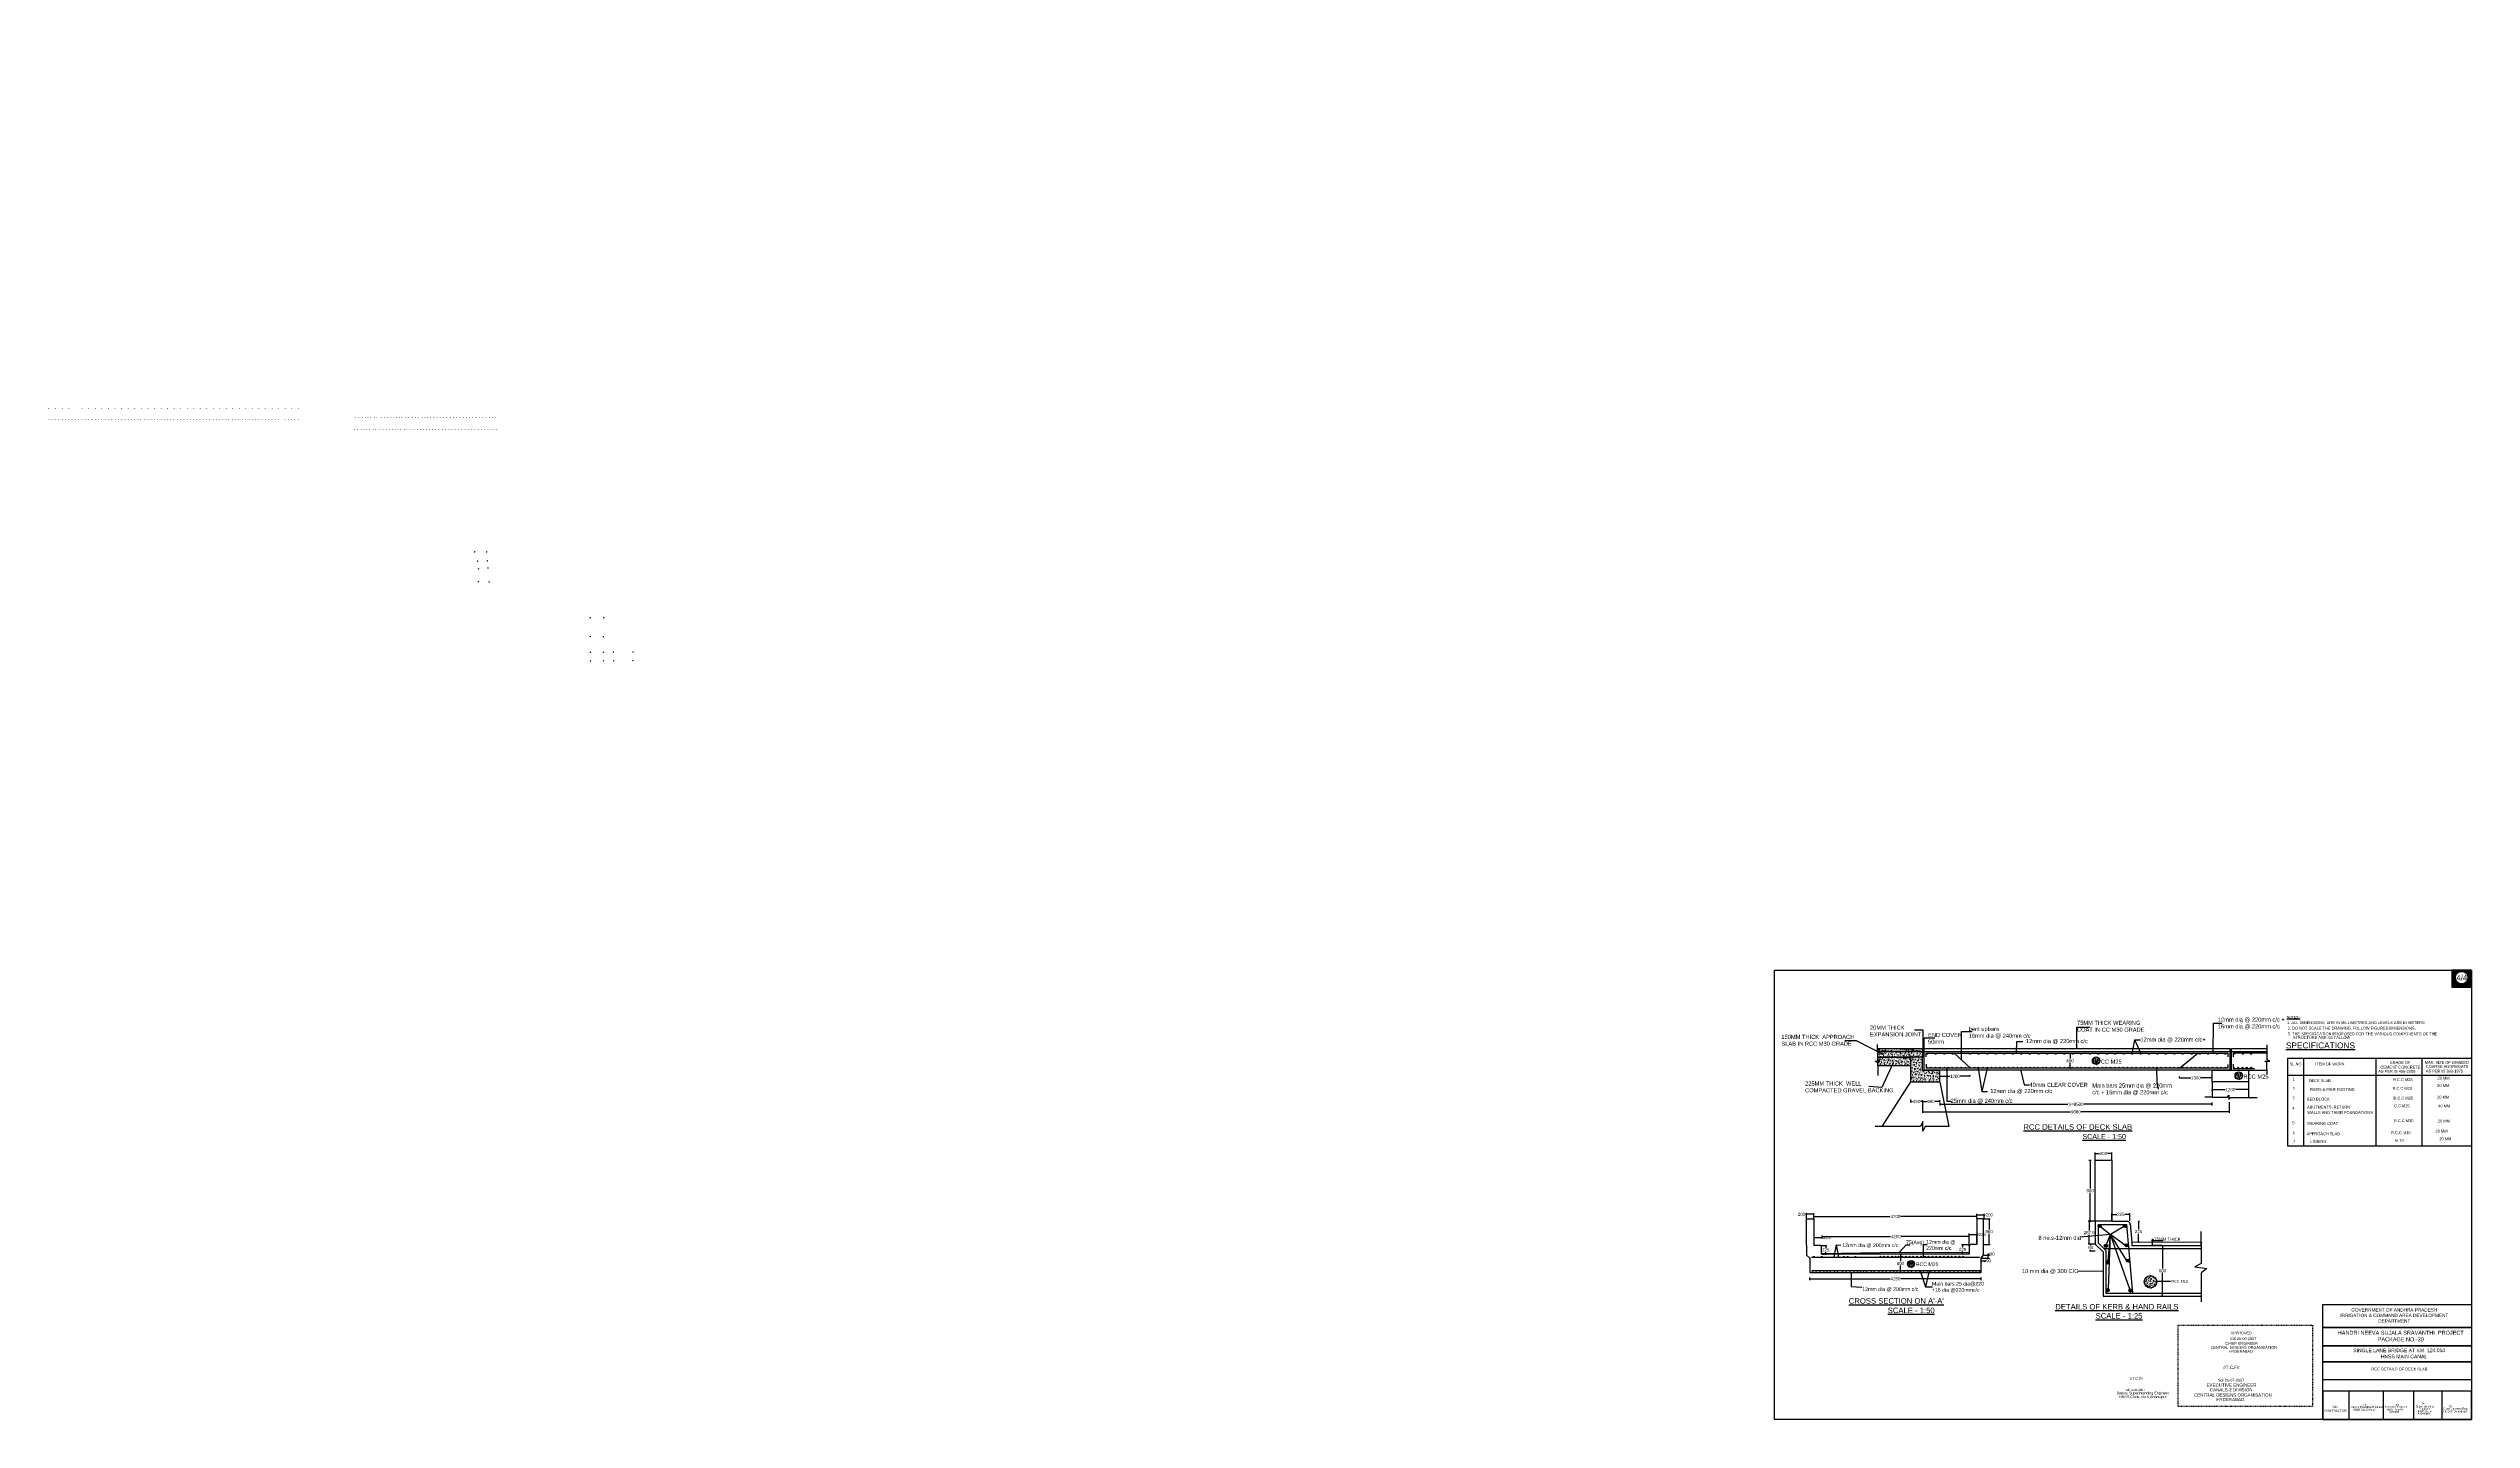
# Model space of a CAD drawing. Header units: inches. Extents: x 334 to 11487, y 261 to 10656.
# Drawn here: x 334 to 719.9, y 260.5 to 478.9 of the extents above; entities outside this region: 1.
import ezdxf

# ---------------------------------------------------------------- set-up
doc = ezdxf.new("R2010")
doc.units = ezdxf.units.IN
doc.header["$MEASUREMENT"] = 0
doc.linetypes.add('DASHDOT', pattern=[1, 0.5, -0.25, 0, -0.25])
doc.linetypes.add('HIDDEN', pattern=[9.525, 6.35, -3.175])
for name, color, linetype in [('DIMENSION', 255, 'Continuous'), ('DRAWING', 7, 'Continuous'), ('HATCH', 7, 'Continuous'), ('TEXT', 255, 'Continuous')]:
    doc.layers.add(name, color=color, linetype=linetype)
doc.styles.get("Standard").update_dxf_attribs({"font": 'arial.ttf'})
doc.dimstyles.new('dig', dxfattribs={"dimtxt": 0.1875, "dimasz": 0.18, "dimexe": 0.18, "dimexo": 0.0625, "dimgap": 0.09, "dimtad": 0, "dimtih": 1, "dimtoh": 1, "dimdec": 4, "dimzin": 0, "dimdsep": 46, "dimtxsty": 'Standard', "dimblk": 'ARCHTICK', "dimcen": 0.09, "dimadec": 0, "dimazin": 0, "dimtfac": 1, "dimtdec": 4, "dimtofl": 0, "dimtmove": 0, "dimatfit": 3, "dimldrblk": 'ARCHTICK', "dimfxl": 1, "dimtolj": 1, "dimtzin": 0, "dimarcsym": 0})
picture_1 = doc.add_image_def('image1.jpg', size_in_pixel=(6644, 4788))
pattern_1 = [(50, (8.365924923, 0.63606663), (7.172601826e-05, -6.275213498e-06), [7.5e-06, -8.25e-05]), (355, (8.36592492, 0.63606663), (-1.3875133361e-05, 7.521921337e-05), [6e-06, -6.6e-05]), (100.45144446, (8.3659309, 0.63606611), (5.7850884673e-05, 6.8943999097e-05), [6.3740192e-06, -7.01142112e-05]), (46.1842, (8.36592492, 0.63608663), (0.000106724133067, -1.6551928079e-05), [1.125e-05, -0.00012375]), (96.63563549, (8.36593382, 0.63608525), (9.3466194567e-05, 9.7411860077e-05), [9.5610342e-06, -0.000105171376]), (351.18416399, (8.36592492, 0.63608663), (9.3466194505e-05, 9.7411860027e-05), [9e-06, -9.90000001e-05]), (21, (8.365934923, 0.63608163), (5.9690705212e-05, -4.02618890665e-05), [7.5e-06, -8.25e-05]), (326, (8.36593492, 0.63608163), (2.4331533192e-05, 7.2515004505e-05), [6e-06, -6.6e-05]), (71.45144474, (8.3659399, 0.636078276), (8.4022237673e-05, 3.2253115281e-05), [6.374019e-06, -7.01142112e-05]), (37.5, (8.365924923, 0.636066631), (1.2159855317e-06, 3.32893853831e-05), [0, -6.52e-05, 0, -6.7e-05, 0, -6.625e-05]), (7.5, (8.365924923, 0.63606663), (2.63069537442e-05, 3.94411711882e-05), [0, -3.82e-05, 0, -6.37e-05, 0, -2.525e-05]), (327.5, (8.365902623, 0.63606663), (5.33822436172e-05, -2.2554871734e-06), [0, -2.5e-05, 0, -7.8e-05, 0, -0.0001035]), (317.5, (8.365892623, 0.63606663), (5.83186169342e-05, 1.00104982332e-05), [0, -3.25e-05, 0, -5.18e-05, 0, -7.35e-05])]
pattern_2 = [(50, (198.6451, -229.39534), (0.46637983, -0.04080295), [0.0487668, -0.53643485]), (355, (198.6451, -229.39534), (-0.09021945, 0.48909342), [0.03901344, -0.42914788]), (100.451444, (198.68396, -229.39874), (0.37616037, 0.44829047), [0.0414454, -0.45589947]), (46.1842, (198.6451, -229.2653), (0.693946, -0.1076246), [0.0731502, -0.8046523]), (96.63564, (198.7029, -229.27426), (0.6077397, 0.63339535), [0.06216814, -0.6838496]), (351.18416, (198.6451, -229.2653), (0.6077397, 0.63339535), [0.0585202, -0.6437218]), (21, (198.7101, -229.2978), (0.38812332, -0.26179249), [0.0487668, -0.53643485]), (326, (198.7101, -229.2978), (0.15820948, 0.47151), [0.03901344, -0.42914788]), (71.451445, (198.74246, -229.3196), (0.5463328, 0.20971751), [0.0414454, -0.45589947]), (37.5, (198.6451, -229.39534), (0.00790663, 0.216455592), [0, -0.42394608, 0, -0.43565012, 0, -0.43077344]), (7.5, (198.6451, -229.39534), (0.17105414, 0.25645598), [0, -0.24838559, 0, -0.41419272, 0, -0.16418157]), (327.5, (198.5001, -229.39534), (0.34710419, -0.01466572), [0, -0.16255601, 0, -0.50717476, 0, -0.6729819]), (317.5, (198.43507, -229.39534), (0.37920168, 0.06509067), [0, -0.21132282, 0, -0.33681606, 0, -0.47791468])]
pattern_3 = [(50, (-3682.38783, -2310.89719), (0.1191491726, -0.010424202), [0.0124587816, -0.1370465973]), (355, (-3682.38783, -2310.89719), (-0.0230489674, 0.1249519666), [0.0099670253, -0.109637278]), (100.4514, (-3682.3779, -2310.89806), (0.0961002937, 0.1145276888), [0.0105883347, -0.1164716857]), (46.1842, (-3682.38783, -2310.86396), (0.177286975, -0.0274955366), [0.0186881724, -0.205569896]), (96.6356, (-3682.37305, -2310.86626), (0.1552634466, 0.161817624), [0.0158825026, -0.1747075006]), (351.1842, (-3682.38783, -2310.86396), (0.15526332, 0.161817745), [0.014950538, -0.164455917]), (21, (-3682.37121, -2310.87227), (0.0991564611, -0.0668818776), [0.0124587816, -0.1370465973]), (326, (-3682.37121, -2310.87227), (0.0404188343, 0.1204598136), [0.0099670253, -0.109637278]), (71.4514, (-3682.36295, -2310.87784), (0.139575336, 0.0535778268), [0.0105883347, -0.1164716857]), (37.5, (-3682.387826, -2310.89719), (0.00201995975, 0.0552993575), [0, -0.1083083412, 0, -0.1112984487, 0, -0.1100525706]), (7.5, (-3682.387826, -2310.89719), (0.0437003454, 0.0655185249), [0, -0.0634567275, 0, -0.1058165848, 0, -0.0419445646]), (327.5, (-3682.42487, -2310.89719), (0.08867702843, -0.0037467496), [0, -0.0415292719, 0, -0.1295713284, 0, -0.1719311857]), (317.5, (-3682.44148, -2310.89719), (0.096877188, 0.0166291481), [0, -0.0539880535, 0, -0.0860486514, 0, -0.1220960594])]

# ---------------------------------------------------------------- blocks, each defined once
blk = doc.blocks.new('_ArchTick')
at = {"color": 0, "linetype": 'ByBlock', "const_width": 0.15}
blk.add_lwpolyline([(-0.5, -0.5), (0.5, 0.5)], dxfattribs=at)
blk = doc.blocks.new('*D35')
at = {"layer": 'Defpoints', "color": 0, "ltscale": 0.02, "transparency": 16777216}
for p in [(635.2, 315.2), (640.02, 315.2), (640.02, 315.2)]:
    blk.add_point(p, dxfattribs=at)
at = {"layer": 'DIMENSION', "color": 0, "lineweight": -2, "ltscale": 0.02, "transparency": 16777216}
for p, q in [((635.2, 315.26), (635.2, 315.38)), ((635.2, 315.2), (636.8, 315.2)), ((640.02, 315.2), (638.42, 315.2)), ((640.02, 315.26), (640.02, 315.38))]:
    blk.add_line(p, q, dxfattribs=at)
at = {"layer": 'DIMENSION', "color": 0, "lineweight": -2, "ltscale": 0.02, "transparency": 16777216, "xscale": 0.18, "yscale": 0.18, "zscale": 0.18, "rotation": 180}
blk.add_blockref('_ArchTick', (635.2, 315.2), dxfattribs=at)
at = {"layer": 'DIMENSION', "color": 0, "lineweight": -2, "ltscale": 0.02, "transparency": 16777216, "xscale": 0.18, "yscale": 0.18, "zscale": 0.18}
blk.add_blockref('_ArchTick', (640.02, 315.2), dxfattribs=at)
at = {"layer": 'DIMENSION', "color": 0, "ltscale": 0.02, "transparency": 16777216, "insert": (637.61, 315.2), "char_height": 0.5, "attachment_point": 5}
blk.add_mtext('\\A1;1200', dxfattribs=at)
blk = doc.blocks.new('*D36')
at = {"layer": 'Defpoints', "color": 0, "ltscale": 0.02, "transparency": 16777216}
for p in [(630.55, 311.57), (632.44, 311.43), (632.44, 311.2)]:
    blk.add_point(p, dxfattribs=at)
at = {"layer": 'DIMENSION', "color": 0, "lineweight": -2, "ltscale": 0.02, "transparency": 16777216}
for p, q in [((630.55, 311.51), (630.55, 311.02)), ((630.55, 311.2), (630.84, 311.2)), ((632.44, 311.2), (632.14, 311.2)), ((632.44, 311.37), (632.44, 311.02))]:
    blk.add_line(p, q, dxfattribs=at)
at = {"layer": 'DIMENSION', "color": 0, "lineweight": -2, "ltscale": 0.02, "transparency": 16777216, "xscale": 0.18, "yscale": 0.18, "zscale": 0.18, "rotation": 180}
blk.add_blockref('_ArchTick', (630.55, 311.2), dxfattribs=at)
at = {"layer": 'DIMENSION', "color": 0, "lineweight": -2, "ltscale": 0.02, "transparency": 16777216, "xscale": 0.18, "yscale": 0.18, "zscale": 0.18}
blk.add_blockref('_ArchTick', (632.44, 311.2), dxfattribs=at)
at = {"layer": 'DIMENSION', "color": 0, "ltscale": 0.02, "transparency": 16777216, "insert": (631.49, 311.2), "char_height": 0.5, "attachment_point": 5}
blk.add_mtext('\\A1;490', dxfattribs=at)
blk = doc.blocks.new('*D37')
at = {"layer": 'Defpoints', "color": 0, "ltscale": 0.02, "transparency": 16777216}
for p in [(632.44, 311.2), (632.44, 311.2), (635.2, 311.07)]:
    blk.add_point(p, dxfattribs=at)
at = {"layer": 'DIMENSION', "color": 0, "lineweight": -2, "ltscale": 0.02, "transparency": 16777216}
for p, q in [((632.44, 311.26), (632.44, 311.38)), ((632.44, 311.2), (633.18, 311.2)), ((635.2, 311.2), (634.46, 311.2)), ((635.2, 311.14), (635.2, 311.38))]:
    blk.add_line(p, q, dxfattribs=at)
at = {"layer": 'DIMENSION', "color": 0, "lineweight": -2, "ltscale": 0.02, "transparency": 16777216, "xscale": 0.18, "yscale": 0.18, "zscale": 0.18, "rotation": 180}
blk.add_blockref('_ArchTick', (632.44, 311.2), dxfattribs=at)
at = {"layer": 'DIMENSION', "color": 0, "lineweight": -2, "ltscale": 0.02, "transparency": 16777216, "xscale": 0.18, "yscale": 0.18, "zscale": 0.18}
blk.add_blockref('_ArchTick', (635.2, 311.2), dxfattribs=at)
at = {"layer": 'DIMENSION', "color": 0, "ltscale": 0.02, "transparency": 16777216, "insert": (633.82, 311.2), "char_height": 0.5, "attachment_point": 5}
blk.add_mtext('\\A1;590', dxfattribs=at)
blk = doc.blocks.new('*D38')
at = {"layer": 'Defpoints', "color": 0, "ltscale": 0.02, "transparency": 16777216}
for p in [(635.2, 311.07), (678.54, 311.07), (678.54, 310.74)]:
    blk.add_point(p, dxfattribs=at)
at = {"layer": 'DIMENSION', "color": 0, "lineweight": -2, "ltscale": 0.02, "transparency": 16777216}
for p, q in [((635.2, 311.01), (635.2, 310.56)), ((635.2, 310.74), (655.6, 310.74)), ((678.54, 310.74), (658.14, 310.74)), ((678.54, 311.01), (678.54, 310.56))]:
    blk.add_line(p, q, dxfattribs=at)
at = {"layer": 'DIMENSION', "color": 0, "lineweight": -2, "ltscale": 0.02, "transparency": 16777216, "xscale": 0.18, "yscale": 0.18, "zscale": 0.18, "rotation": 180}
blk.add_blockref('_ArchTick', (635.2, 310.74), dxfattribs=at)
at = {"layer": 'DIMENSION', "color": 0, "lineweight": -2, "ltscale": 0.02, "transparency": 16777216, "xscale": 0.18, "yscale": 0.18, "zscale": 0.18}
blk.add_blockref('_ArchTick', (678.54, 310.74), dxfattribs=at)
at = {"layer": 'DIMENSION', "color": 0, "ltscale": 0.02, "transparency": 16777216, "insert": (656.87, 310.74), "char_height": 0.5, "attachment_point": 5}
blk.add_mtext('\\A1;S=8500', dxfattribs=at)
blk = doc.blocks.new('*D39')
at = {"layer": 'Defpoints', "color": 0, "ltscale": 0.02, "transparency": 16777216}
for p in [(632.44, 311.16), (681.28, 311.16), (681.28, 309.54)]:
    blk.add_point(p, dxfattribs=at)
at = {"layer": 'DIMENSION', "color": 0, "lineweight": -2, "ltscale": 0.02, "transparency": 16777216}
for p, q in [((632.44, 311.09), (632.44, 309.36)), ((632.44, 309.54), (656.02, 309.54)), ((681.28, 309.54), (657.69, 309.54)), ((681.28, 311.09), (681.28, 309.36))]:
    blk.add_line(p, q, dxfattribs=at)
at = {"layer": 'DIMENSION', "color": 0, "lineweight": -2, "ltscale": 0.02, "transparency": 16777216, "xscale": 0.18, "yscale": 0.18, "zscale": 0.18, "rotation": 180}
blk.add_blockref('_ArchTick', (632.44, 309.54), dxfattribs=at)
at = {"layer": 'DIMENSION', "color": 0, "lineweight": -2, "ltscale": 0.02, "transparency": 16777216, "xscale": 0.18, "yscale": 0.18, "zscale": 0.18}
blk.add_blockref('_ArchTick', (681.28, 309.54), dxfattribs=at)
at = {"layer": 'DIMENSION', "color": 0, "ltscale": 0.02, "transparency": 16777216, "insert": (656.86, 309.54), "char_height": 0.5, "attachment_point": 5}
blk.add_mtext('\\A1;9680', dxfattribs=at)
blk = doc.blocks.new('*D40')
at = {"layer": 'Defpoints', "color": 0, "ltscale": 0.02, "transparency": 16777216}
for p in [(673.37, 314.97), (673.37, 314.9), (678.54, 314.9)]:
    blk.add_point(p, dxfattribs=at)
at = {"layer": 'DIMENSION', "color": 0, "lineweight": -2, "ltscale": 0.02, "transparency": 16777216}
for p, q in [((673.37, 314.97), (673.37, 315.15)), ((673.37, 314.97), (675.15, 314.97)), ((678.54, 314.97), (676.77, 314.97)), ((678.54, 314.97), (678.54, 315.15))]:
    blk.add_line(p, q, dxfattribs=at)
at = {"layer": 'DIMENSION', "color": 0, "lineweight": -2, "ltscale": 0.02, "transparency": 16777216, "xscale": 0.18, "yscale": 0.18, "zscale": 0.18, "rotation": 180}
blk.add_blockref('_ArchTick', (673.37, 314.97), dxfattribs=at)
at = {"layer": 'DIMENSION', "color": 0, "lineweight": -2, "ltscale": 0.02, "transparency": 16777216, "xscale": 0.18, "yscale": 0.18, "zscale": 0.18}
blk.add_blockref('_ArchTick', (678.54, 314.97), dxfattribs=at)
at = {"layer": 'DIMENSION', "color": 0, "ltscale": 0.02, "transparency": 16777216, "insert": (675.96, 314.97), "char_height": 0.5, "attachment_point": 5}
blk.add_mtext('\\A1;1300', dxfattribs=at)
blk = doc.blocks.new('*D41')
at = {"layer": 'Defpoints', "color": 0, "ltscale": 0.02, "transparency": 16777216}
for p in [(678.54, 313.09), (684.38, 313.09), (684.38, 313.08)]:
    blk.add_point(p, dxfattribs=at)
at = {"layer": 'DIMENSION', "color": 0, "lineweight": -2, "ltscale": 0.02, "transparency": 16777216}
for p, q in [((678.54, 313.08), (680.65, 313.08)), ((678.54, 313.03), (678.54, 312.9)), ((684.38, 313.08), (682.27, 313.08)), ((684.38, 313.03), (684.38, 312.9))]:
    blk.add_line(p, q, dxfattribs=at)
at = {"layer": 'DIMENSION', "color": 0, "lineweight": -2, "ltscale": 0.02, "transparency": 16777216, "xscale": 0.18, "yscale": 0.18, "zscale": 0.18, "rotation": 180}
blk.add_blockref('_ArchTick', (678.54, 313.08), dxfattribs=at)
at = {"layer": 'DIMENSION', "color": 0, "lineweight": -2, "ltscale": 0.02, "transparency": 16777216, "xscale": 0.18, "yscale": 0.18, "zscale": 0.18}
blk.add_blockref('_ArchTick', (684.38, 313.08), dxfattribs=at)
at = {"layer": 'DIMENSION', "color": 0, "ltscale": 0.02, "transparency": 16777216, "insert": (681.46, 313.08), "char_height": 0.5, "attachment_point": 5}
blk.add_mtext('\\A1;1200', dxfattribs=at)
blk = doc.blocks.new('*D42')
at = {"layer": 'Defpoints', "color": 0, "ltscale": 0.02, "transparency": 16777216}
for p in [(655.81, 318.88), (655.94, 316.48), (655.96, 318.88)]:
    blk.add_point(p, dxfattribs=at)
at = {"layer": 'DIMENSION', "color": 0, "lineweight": -2, "ltscale": 0.02, "transparency": 16777216}
for p, q in [((655.87, 318.88), (656.14, 318.88)), ((655.96, 318.88), (655.96, 318.02)), ((655.96, 316.48), (655.96, 317.33)), ((656.01, 316.48), (656.14, 316.48))]:
    blk.add_line(p, q, dxfattribs=at)
at = {"layer": 'DIMENSION', "color": 0, "lineweight": -2, "ltscale": 0.02, "transparency": 16777216, "xscale": 0.18, "yscale": 0.18, "zscale": 0.18}
for p, rotation in [((655.96, 318.88), 90), ((655.96, 316.48), 270)]:
    blk.add_blockref('_ArchTick', p, dxfattribs=dict(at, rotation=rotation))
at = {"layer": 'DIMENSION', "color": 0, "ltscale": 0.02, "transparency": 16777216, "insert": (655.96, 317.68), "char_height": 0.5, "attachment_point": 5}
blk.add_mtext('\\A1;600', dxfattribs=at)
blk = doc.blocks.new('*D43')
at = {"layer": 'Defpoints', "color": 0, "ltscale": 0.02, "transparency": 16777216}
for p in [(670.68, 288.28), (670.68, 288.28), (670.68, 280.22)]:
    blk.add_point(p, dxfattribs=at)
at = {"layer": 'DIMENSION', "color": 0, "lineweight": -2, "ltscale": 0.02, "transparency": 16777216}
for p, q in [((670.62, 288.28), (670.5, 288.28)), ((670.68, 288.28), (670.68, 284.59)), ((670.68, 280.22), (670.68, 283.9)), ((670.62, 280.22), (670.5, 280.22))]:
    blk.add_line(p, q, dxfattribs=at)
at = {"layer": 'DIMENSION', "color": 0, "lineweight": -2, "ltscale": 0.02, "transparency": 16777216, "xscale": 0.18, "yscale": 0.18, "zscale": 0.18}
for p, rotation in [((670.68, 288.28), 90), ((670.68, 280.22), 270)]:
    blk.add_blockref('_ArchTick', p, dxfattribs=dict(at, rotation=rotation))
at = {"layer": 'DIMENSION', "color": 0, "ltscale": 0.02, "transparency": 16777216, "insert": (670.68, 284.25), "char_height": 0.5, "attachment_point": 5}
blk.add_mtext('\\A1;600', dxfattribs=at)
blk = doc.blocks.new('*D44')
at = {"layer": 'Defpoints', "color": 0, "ltscale": 0.02, "transparency": 16777216}
for p in [(659.22, 287.37), (659.94, 288.48), (659.99, 287.37)]:
    blk.add_point(p, dxfattribs=at)
at = {"layer": 'DIMENSION', "color": 0, "lineweight": -2, "ltscale": 0.02, "transparency": 16777216}
for p, q in [((659.88, 288.48), (659.04, 288.48)), ((659.93, 287.37), (659.04, 287.37)), ((659.22, 288.48), (659.22, 288.27)), ((659.22, 287.37), (659.22, 287.58))]:
    blk.add_line(p, q, dxfattribs=at)
at = {"layer": 'DIMENSION', "color": 0, "lineweight": -2, "ltscale": 0.02, "transparency": 16777216, "xscale": 0.18, "yscale": 0.18, "zscale": 0.18}
for p, rotation in [((659.22, 288.48), 90), ((659.22, 287.37), 270)]:
    blk.add_blockref('_ArchTick', p, dxfattribs=dict(at, rotation=rotation))
at = {"layer": 'DIMENSION', "color": 0, "ltscale": 0.02, "transparency": 16777216, "insert": (659.22, 287.93), "char_height": 0.5, "attachment_point": 5}
blk.add_mtext('\\A1;90', dxfattribs=at)
blk = doc.blocks.new('*D45')
at = {"layer": 'Defpoints', "color": 0, "ltscale": 0.02, "transparency": 16777216}
for p in [(658.98, 292.14), (659.94, 292.14), (659.94, 288.48)]:
    blk.add_point(p, dxfattribs=at)
at = {"layer": 'DIMENSION', "color": 0, "lineweight": -2, "ltscale": 0.02, "transparency": 16777216}
for p, q in [((659.88, 292.14), (658.8, 292.14)), ((658.98, 292.14), (658.98, 290.66)), ((658.98, 288.48), (658.98, 289.97)), ((659.88, 288.48), (658.8, 288.48))]:
    blk.add_line(p, q, dxfattribs=at)
at = {"layer": 'DIMENSION', "color": 0, "lineweight": -2, "ltscale": 0.02, "transparency": 16777216, "xscale": 0.18, "yscale": 0.18, "zscale": 0.18}
for p, rotation in [((658.98, 292.14), 90), ((658.98, 288.48), 270)]:
    blk.add_blockref('_ArchTick', p, dxfattribs=dict(at, rotation=rotation))
at = {"layer": 'DIMENSION', "color": 0, "ltscale": 0.02, "transparency": 16777216, "insert": (658.98, 290.31), "char_height": 0.5, "attachment_point": 5}
blk.add_mtext('\\A1;287.5', dxfattribs=at)
blk = doc.blocks.new('*D46')
at = {"layer": 'Defpoints', "color": 0, "ltscale": 0.02, "transparency": 16777216}
for p in [(659.94, 301.85), (662.58, 302.9), (662.58, 301.85)]:
    blk.add_point(p, dxfattribs=at)
at = {"layer": 'DIMENSION', "color": 0, "lineweight": -2, "ltscale": 0.02, "transparency": 16777216}
for p, q in [((659.94, 301.92), (659.94, 303.08)), ((659.94, 302.9), (660.61, 302.9)), ((662.58, 302.9), (661.91, 302.9)), ((662.58, 301.92), (662.58, 303.08))]:
    blk.add_line(p, q, dxfattribs=at)
at = {"layer": 'DIMENSION', "color": 0, "lineweight": -2, "ltscale": 0.02, "transparency": 16777216, "xscale": 0.18, "yscale": 0.18, "zscale": 0.18, "rotation": 180}
blk.add_blockref('_ArchTick', (659.94, 302.9), dxfattribs=at)
at = {"layer": 'DIMENSION', "color": 0, "lineweight": -2, "ltscale": 0.02, "transparency": 16777216, "xscale": 0.18, "yscale": 0.18, "zscale": 0.18}
blk.add_blockref('_ArchTick', (662.58, 302.9), dxfattribs=at)
at = {"layer": 'DIMENSION', "color": 0, "ltscale": 0.02, "transparency": 16777216, "insert": (661.26, 302.9), "char_height": 0.5, "attachment_point": 5}
blk.add_mtext('\\A1;200', dxfattribs=at)
blk = doc.blocks.new('*D47')
at = {"layer": 'Defpoints', "color": 0, "ltscale": 0.02, "transparency": 16777216}
for p in [(662.58, 292.14), (665.46, 293.22), (665.46, 292.14)]:
    blk.add_point(p, dxfattribs=at)
at = {"layer": 'DIMENSION', "color": 0, "lineweight": -2, "ltscale": 0.02, "transparency": 16777216}
for p, q in [((662.58, 292.2), (662.58, 293.4)), ((665.46, 292.2), (665.46, 293.4)), ((662.58, 293.22), (663.37, 293.22)), ((665.46, 293.22), (664.67, 293.22))]:
    blk.add_line(p, q, dxfattribs=at)
at = {"layer": 'DIMENSION', "color": 0, "lineweight": -2, "ltscale": 0.02, "transparency": 16777216, "xscale": 0.18, "yscale": 0.18, "zscale": 0.18, "rotation": 180}
blk.add_blockref('_ArchTick', (662.58, 293.22), dxfattribs=at)
at = {"layer": 'DIMENSION', "color": 0, "lineweight": -2, "ltscale": 0.02, "transparency": 16777216, "xscale": 0.18, "yscale": 0.18, "zscale": 0.18}
blk.add_blockref('_ArchTick', (665.46, 293.22), dxfattribs=at)
at = {"layer": 'DIMENSION', "color": 0, "ltscale": 0.02, "transparency": 16777216, "insert": (664.02, 293.22), "char_height": 0.5, "attachment_point": 5}
blk.add_mtext('\\A1;225', dxfattribs=at)
blk = doc.blocks.new('*D48')
at = {"layer": 'Defpoints', "color": 0, "ltscale": 0.02, "transparency": 16777216}
for p in [(658.87, 301.85), (659.14, 301.85), (658.98, 292.14)]:
    blk.add_point(p, dxfattribs=at)
at = {"layer": 'DIMENSION', "color": 0, "lineweight": -2, "ltscale": 0.02, "transparency": 16777216}
for p, q in [((658.93, 301.85), (659.32, 301.85)), ((659.14, 301.85), (659.14, 297.34)), ((659.14, 292.14), (659.14, 296.65)), ((659.05, 292.14), (659.32, 292.14))]:
    blk.add_line(p, q, dxfattribs=at)
at = {"layer": 'DIMENSION', "color": 0, "lineweight": -2, "ltscale": 0.02, "transparency": 16777216, "xscale": 0.18, "yscale": 0.18, "zscale": 0.18}
for p, rotation in [((659.14, 301.85), 90), ((659.14, 292.14), 270)]:
    blk.add_blockref('_ArchTick', p, dxfattribs=dict(at, rotation=rotation))
at = {"layer": 'DIMENSION', "color": 0, "ltscale": 0.02, "transparency": 16777216, "insert": (659.14, 297), "char_height": 0.5, "attachment_point": 5}
blk.add_mtext('\\A1;860', dxfattribs=at)
blk = doc.blocks.new('*D49')
at = {"layer": 'Defpoints', "color": 0, "ltscale": 0.02, "transparency": 16777216}
for p in [(666.77, 292.14), (666.84, 288.83), (667, 288.83)]:
    blk.add_point(p, dxfattribs=at)
at = {"layer": 'DIMENSION', "color": 0, "lineweight": -2, "ltscale": 0.02, "transparency": 16777216}
for p, q in [((666.83, 292.14), (667.02, 292.14)), ((666.84, 292.14), (666.84, 290.83)), ((666.84, 288.83), (666.84, 290.14)), ((666.94, 288.83), (666.66, 288.83))]:
    blk.add_line(p, q, dxfattribs=at)
at = {"layer": 'DIMENSION', "color": 0, "lineweight": -2, "ltscale": 0.02, "transparency": 16777216, "xscale": 0.18, "yscale": 0.18, "zscale": 0.18}
for p, rotation in [((666.84, 292.14), 90), ((666.84, 288.83), 270)]:
    blk.add_blockref('_ArchTick', p, dxfattribs=dict(at, rotation=rotation))
at = {"layer": 'DIMENSION', "color": 0, "ltscale": 0.02, "transparency": 16777216, "insert": (666.84, 290.49), "char_height": 0.5, "attachment_point": 5}
blk.add_mtext('\\A1;225', dxfattribs=at)
blk = doc.blocks.new('*D50')
at = {"layer": 'Defpoints', "color": 0, "ltscale": 0.02, "transparency": 16777216}
for p in [(669.07, 288.98), (670.68, 288.28), (670.83, 288.98)]:
    blk.add_point(p, dxfattribs=at)
at = {"layer": 'DIMENSION', "color": 0, "lineweight": -2, "ltscale": 0.02, "transparency": 16777216}
for p, q in [((670.77, 288.98), (668.89, 288.98)), ((670.62, 288.28), (668.89, 288.28)), ((669.07, 288.98), (669.07, 289.26)), ((669.07, 289.26), (669.25, 289.26)), ((669.07, 288.28), (669.07, 288.98))]:
    blk.add_line(p, q, dxfattribs=at)
at = {"layer": 'DIMENSION', "color": 0, "lineweight": -2, "ltscale": 0.02, "transparency": 16777216, "xscale": 0.18, "yscale": 0.18, "zscale": 0.18}
for p, rotation in [((669.07, 288.98), 90), ((669.07, 288.28), 270)]:
    blk.add_blockref('_ArchTick', p, dxfattribs=dict(at, rotation=rotation))
at = {"layer": 'DIMENSION', "color": 0, "ltscale": 0.02, "transparency": 16777216, "insert": (671.44, 289.26), "char_height": 0.5, "attachment_point": 5}
blk.add_mtext('\\A1;75MM THICK', dxfattribs=at)
blk = doc.blocks.new('*D51')
at = {"layer": 'Defpoints', "color": 0, "ltscale": 0.02, "transparency": 16777216}
for p in [(614.5, 282.69), (641.8, 282.96), (641.8, 282.69)]:
    blk.add_point(p, dxfattribs=at)
at = {"layer": 'DIMENSION', "color": 0, "lineweight": -2, "ltscale": 0.02, "transparency": 16777216}
for p, q in [((614.5, 282.75), (614.5, 283.14)), ((614.5, 282.96), (627.31, 282.96)), ((641.8, 282.96), (629, 282.96)), ((641.8, 282.75), (641.8, 283.14))]:
    blk.add_line(p, q, dxfattribs=at)
at = {"layer": 'DIMENSION', "color": 0, "lineweight": -2, "ltscale": 0.02, "transparency": 16777216, "xscale": 0.18, "yscale": 0.18, "zscale": 0.18, "rotation": 180}
blk.add_blockref('_ArchTick', (614.5, 282.96), dxfattribs=at)
at = {"layer": 'DIMENSION', "color": 0, "lineweight": -2, "ltscale": 0.02, "transparency": 16777216, "xscale": 0.18, "yscale": 0.18, "zscale": 0.18}
blk.add_blockref('_ArchTick', (641.8, 282.96), dxfattribs=at)
at = {"layer": 'DIMENSION', "color": 0, "ltscale": 0.02, "transparency": 16777216, "insert": (628.15, 282.96), "char_height": 0.5, "attachment_point": 5}
blk.add_mtext('\\A1;4250', dxfattribs=at)
blk = doc.blocks.new('*D54')
at = {"layer": 'Defpoints', "color": 0, "ltscale": 0.02, "transparency": 16777216}
for p in [(628.8, 286.87), (628.8, 283.94), (628.92, 283.94)]:
    blk.add_point(p, dxfattribs=at)
at = {"layer": 'DIMENSION', "color": 0, "lineweight": -2, "ltscale": 0.02, "transparency": 16777216}
for p, q in [((628.86, 286.87), (629.1, 286.87)), ((628.92, 286.87), (628.92, 285.75)), ((628.86, 283.94), (629.1, 283.94)), ((628.92, 283.94), (628.92, 285.06))]:
    blk.add_line(p, q, dxfattribs=at)
at = {"layer": 'DIMENSION', "color": 0, "lineweight": -2, "ltscale": 0.02, "transparency": 16777216, "xscale": 0.18, "yscale": 0.18, "zscale": 0.18}
for p, rotation in [((628.92, 286.87), 90), ((628.92, 283.94), 270)]:
    blk.add_blockref('_ArchTick', p, dxfattribs=dict(at, rotation=rotation))
at = {"layer": 'DIMENSION', "color": 0, "ltscale": 0.02, "transparency": 16777216, "insert": (628.92, 285.4), "char_height": 0.5, "attachment_point": 5}
blk.add_mtext('\\A1;600', dxfattribs=at)
blk = doc.blocks.new('*D55')
at = {"layer": 'Defpoints', "color": 0, "ltscale": 0.02, "transparency": 16777216}
for p in [(638.83, 286.87), (639.9, 286.87), (640.09, 288.39)]:
    blk.add_point(p, dxfattribs=at)
at = {"layer": 'DIMENSION', "color": 0, "lineweight": -2, "ltscale": 0.02, "transparency": 16777216}
for p, q in [((640.03, 288.39), (638.65, 288.39)), ((639.84, 286.87), (638.65, 286.87)), ((638.83, 288.39), (638.83, 287.98)), ((638.83, 286.87), (638.83, 287.29))]:
    blk.add_line(p, q, dxfattribs=at)
at = {"layer": 'DIMENSION', "color": 0, "lineweight": -2, "ltscale": 0.02, "transparency": 16777216, "xscale": 0.18, "yscale": 0.18, "zscale": 0.18}
for p, rotation in [((638.83, 288.39), 90), ((638.83, 286.87), 270)]:
    blk.add_blockref('_ArchTick', p, dxfattribs=dict(at, rotation=rotation))
at = {"layer": 'DIMENSION', "color": 0, "ltscale": 0.02, "transparency": 16777216, "insert": (638.83, 287.63), "char_height": 0.5, "attachment_point": 5}
blk.add_mtext('\\A1;225', dxfattribs=at)
blk = doc.blocks.new('*D56')
at = {"layer": 'Defpoints', "color": 0, "ltscale": 0.02, "transparency": 16777216}
for p in [(641.8, 285.88), (642.34, 285.88), (642.34, 285.83)]:
    blk.add_point(p, dxfattribs=at)
at = {"layer": 'DIMENSION', "color": 0, "lineweight": -2, "ltscale": 0.02, "transparency": 16777216}
for p, q in [((641.8, 285.83), (642.34, 285.83)), ((641.8, 285.81), (641.8, 285.65)), ((642.34, 285.83), (642.52, 285.83)), ((642.34, 285.81), (642.34, 285.65))]:
    blk.add_line(p, q, dxfattribs=at)
at = {"layer": 'DIMENSION', "color": 0, "lineweight": -2, "ltscale": 0.02, "transparency": 16777216, "xscale": 0.18, "yscale": 0.18, "zscale": 0.18, "rotation": 180}
blk.add_blockref('_ArchTick', (641.8, 285.83), dxfattribs=at)
at = {"layer": 'DIMENSION', "color": 0, "lineweight": -2, "ltscale": 0.02, "transparency": 16777216, "xscale": 0.18, "yscale": 0.18, "zscale": 0.18}
blk.add_blockref('_ArchTick', (642.34, 285.83), dxfattribs=at)
at = {"layer": 'DIMENSION', "color": 0, "ltscale": 0.02, "transparency": 16777216, "insert": (642.96, 285.83), "char_height": 0.5, "attachment_point": 5}
blk.add_mtext('\\A1;90', dxfattribs=at)
blk = doc.blocks.new('*D57')
at = {"layer": 'Defpoints', "color": 0, "ltscale": 0.02, "transparency": 16777216}
for p in [(641.8, 286.23), (642.18, 286.73), (642.92, 286.73)]:
    blk.add_point(p, dxfattribs=at)
at = {"layer": 'DIMENSION', "color": 0, "lineweight": -2, "ltscale": 0.02, "transparency": 16777216}
for p, q in [((641.86, 286.23), (643.1, 286.23)), ((642.24, 286.73), (643.1, 286.73)), ((642.92, 286.73), (642.92, 286.91)), ((642.92, 286.91), (643.1, 286.91)), ((642.92, 286.23), (642.92, 286.73))]:
    blk.add_line(p, q, dxfattribs=at)
at = {"layer": 'DIMENSION', "color": 0, "lineweight": -2, "ltscale": 0.02, "transparency": 16777216, "xscale": 0.18, "yscale": 0.18, "zscale": 0.18}
for p, rotation in [((642.92, 286.73), 90), ((642.92, 286.23), 270)]:
    blk.add_blockref('_ArchTick', p, dxfattribs=dict(at, rotation=rotation))
at = {"layer": 'DIMENSION', "color": 0, "ltscale": 0.02, "transparency": 16777216, "insert": (643.54, 286.91), "char_height": 0.5, "attachment_point": 5}
blk.add_mtext('\\A1;90', dxfattribs=at)
blk = doc.blocks.new('*D58')
at = {"layer": 'Defpoints', "color": 0, "ltscale": 0.02, "transparency": 16777216}
for p in [(642.18, 292.52), (642.18, 288.42), (643.05, 288.42)]:
    blk.add_point(p, dxfattribs=at)
at = {"layer": 'DIMENSION', "color": 0, "lineweight": -2, "ltscale": 0.02, "transparency": 16777216}
for p, q in [((642.24, 292.52), (643.23, 292.52)), ((643.05, 292.52), (643.05, 290.81)), ((643.05, 288.42), (643.05, 290.12)), ((642.24, 288.42), (643.23, 288.42))]:
    blk.add_line(p, q, dxfattribs=at)
at = {"layer": 'DIMENSION', "color": 0, "lineweight": -2, "ltscale": 0.02, "transparency": 16777216, "xscale": 0.18, "yscale": 0.18, "zscale": 0.18}
for p, rotation in [((643.05, 292.52), 90), ((643.05, 288.42), 270)]:
    blk.add_blockref('_ArchTick', p, dxfattribs=dict(at, rotation=rotation))
at = {"layer": 'DIMENSION', "color": 0, "ltscale": 0.02, "transparency": 16777216, "insert": (643.05, 290.47), "char_height": 0.5, "attachment_point": 5}
blk.add_mtext('\\A1;860', dxfattribs=at)
blk = doc.blocks.new('*D59')
at = {"layer": 'Defpoints', "color": 0, "ltscale": 0.02, "transparency": 16777216}
for p in [(641.11, 292.52), (642.25, 293.14), (642.25, 292.52)]:
    blk.add_point(p, dxfattribs=at)
at = {"layer": 'DIMENSION', "color": 0, "lineweight": -2, "ltscale": 0.02, "transparency": 16777216}
for p, q in [((641.11, 292.58), (641.11, 293.32)), ((642.25, 292.58), (642.25, 293.32)), ((641.11, 293.14), (642.25, 293.14)), ((642.25, 293.14), (642.43, 293.14))]:
    blk.add_line(p, q, dxfattribs=at)
at = {"layer": 'DIMENSION', "color": 0, "lineweight": -2, "ltscale": 0.02, "transparency": 16777216, "xscale": 0.18, "yscale": 0.18, "zscale": 0.18, "rotation": 180}
blk.add_blockref('_ArchTick', (641.11, 293.14), dxfattribs=at)
at = {"layer": 'DIMENSION', "color": 0, "lineweight": -2, "ltscale": 0.02, "transparency": 16777216, "xscale": 0.18, "yscale": 0.18, "zscale": 0.18}
blk.add_blockref('_ArchTick', (642.25, 293.14), dxfattribs=at)
at = {"layer": 'DIMENSION', "color": 0, "ltscale": 0.02, "transparency": 16777216, "insert": (643.08, 293.14), "char_height": 0.5, "attachment_point": 5}
blk.add_mtext('\\A1;200', dxfattribs=at)
blk = doc.blocks.new('*D60')
at = {"layer": 'Defpoints', "color": 0, "ltscale": 0.02, "transparency": 16777216}
for p in [(641.11, 290), (639.9, 288.13), (641.11, 288.41)]:
    blk.add_point(p, dxfattribs=at)
at = {"layer": 'DIMENSION', "color": 0, "lineweight": -2, "ltscale": 0.02, "transparency": 16777216}
for p, q in [((639.9, 288.19), (639.9, 290.18)), ((639.9, 290), (641.11, 290)), ((641.11, 288.47), (641.11, 290.18)), ((641.11, 290), (641.29, 290))]:
    blk.add_line(p, q, dxfattribs=at)
at = {"layer": 'DIMENSION', "color": 0, "lineweight": -2, "ltscale": 0.02, "transparency": 16777216, "xscale": 0.18, "yscale": 0.18, "zscale": 0.18, "rotation": 180}
blk.add_blockref('_ArchTick', (639.9, 290), dxfattribs=at)
at = {"layer": 'DIMENSION', "color": 0, "lineweight": -2, "ltscale": 0.02, "transparency": 16777216, "xscale": 0.18, "yscale": 0.18, "zscale": 0.18}
blk.add_blockref('_ArchTick', (641.11, 290), dxfattribs=at)
at = {"layer": 'DIMENSION', "color": 0, "ltscale": 0.02, "transparency": 16777216, "insert": (641.94, 290), "char_height": 0.5, "attachment_point": 5}
blk.add_mtext('\\A1;225', dxfattribs=at)
blk = doc.blocks.new('*D61')
at = {"layer": 'Defpoints', "color": 0, "ltscale": 0.02, "transparency": 16777216}
for p in [(616.23, 288.26), (616.38, 286.87), (617.04, 286.87)]:
    blk.add_point(p, dxfattribs=at)
at = {"layer": 'DIMENSION', "color": 0, "lineweight": -2, "ltscale": 0.02, "transparency": 16777216}
for p, q in [((616.3, 288.26), (617.22, 288.26)), ((616.44, 286.87), (617.22, 286.87)), ((617.04, 288.26), (617.04, 287.91)), ((617.04, 286.87), (617.04, 287.22))]:
    blk.add_line(p, q, dxfattribs=at)
at = {"layer": 'DIMENSION', "color": 0, "lineweight": -2, "ltscale": 0.02, "transparency": 16777216, "xscale": 0.18, "yscale": 0.18, "zscale": 0.18}
for p, rotation in [((617.04, 288.26), 90), ((617.04, 286.87), 270)]:
    blk.add_blockref('_ArchTick', p, dxfattribs=dict(at, rotation=rotation))
at = {"layer": 'DIMENSION', "color": 0, "ltscale": 0.02, "transparency": 16777216, "insert": (617.04, 287.57), "char_height": 0.5, "attachment_point": 5}
blk.add_mtext('\\A1;225', dxfattribs=at)
blk = doc.blocks.new('*D62')
at = {"layer": 'Defpoints', "color": 0, "ltscale": 0.02, "transparency": 16777216}
for p in [(615.13, 289.67), (616.38, 289.67), (616.38, 289.54)]:
    blk.add_point(p, dxfattribs=at)
at = {"layer": 'DIMENSION', "color": 0, "lineweight": -2, "ltscale": 0.02, "transparency": 16777216}
for p, q in [((615.13, 289.61), (615.13, 289.36)), ((615.13, 289.54), (616.38, 289.54)), ((616.38, 289.61), (616.38, 289.36)), ((616.38, 289.54), (616.56, 289.54))]:
    blk.add_line(p, q, dxfattribs=at)
at = {"layer": 'DIMENSION', "color": 0, "lineweight": -2, "ltscale": 0.02, "transparency": 16777216, "xscale": 0.18, "yscale": 0.18, "zscale": 0.18, "rotation": 180}
blk.add_blockref('_ArchTick', (615.13, 289.54), dxfattribs=at)
at = {"layer": 'DIMENSION', "color": 0, "lineweight": -2, "ltscale": 0.02, "transparency": 16777216, "xscale": 0.18, "yscale": 0.18, "zscale": 0.18}
blk.add_blockref('_ArchTick', (616.38, 289.54), dxfattribs=at)
at = {"layer": 'DIMENSION', "color": 0, "ltscale": 0.02, "transparency": 16777216, "insert": (617.21, 289.54), "char_height": 0.5, "attachment_point": 5}
blk.add_mtext('\\A1;225', dxfattribs=at)
blk = doc.blocks.new('*D52')
at = {"layer": 'Defpoints', "color": 0, "ltscale": 0.02, "transparency": 16777216}
for p in [(616.49, 289.64), (639.9, 289.67), (639.9, 289.64)]:
    blk.add_point(p, dxfattribs=at)
at = {"layer": 'DIMENSION', "color": 0, "lineweight": -2, "ltscale": 0.02, "transparency": 16777216}
for p, q in [((616.49, 289.71), (616.49, 289.85)), ((616.49, 289.67), (627.35, 289.67)), ((639.9, 289.67), (629.04, 289.67)), ((639.9, 289.71), (639.9, 289.85))]:
    blk.add_line(p, q, dxfattribs=at)
at = {"layer": 'DIMENSION', "color": 0, "lineweight": -2, "ltscale": 0.02, "transparency": 16777216, "xscale": 0.18, "yscale": 0.18, "zscale": 0.18, "rotation": 180}
blk.add_blockref('_ArchTick', (616.49, 289.67), dxfattribs=at)
at = {"layer": 'DIMENSION', "color": 0, "lineweight": -2, "ltscale": 0.02, "transparency": 16777216, "xscale": 0.18, "yscale": 0.18, "zscale": 0.18}
blk.add_blockref('_ArchTick', (639.9, 289.67), dxfattribs=at)
at = {"layer": 'DIMENSION', "color": 0, "ltscale": 0.02, "transparency": 16777216, "insert": (628.19, 289.67), "char_height": 0.5, "attachment_point": 5}
blk.add_mtext('\\A1;4250', dxfattribs=at)
blk = doc.blocks.new('*D63')
at = {"layer": 'Defpoints', "color": 0, "ltscale": 0.02, "transparency": 16777216}
for p in [(613.99, 293.23), (613.99, 292.52), (615.13, 292.52)]:
    blk.add_point(p, dxfattribs=at)
at = {"layer": 'DIMENSION', "color": 0, "lineweight": -2, "ltscale": 0.02, "transparency": 16777216}
for p, q in [((613.99, 293.23), (613.81, 293.23)), ((613.99, 292.58), (613.99, 293.41)), ((615.13, 293.23), (613.99, 293.23)), ((615.13, 292.58), (615.13, 293.41))]:
    blk.add_line(p, q, dxfattribs=at)
at = {"layer": 'DIMENSION', "color": 0, "lineweight": -2, "ltscale": 0.02, "transparency": 16777216, "xscale": 0.18, "yscale": 0.18, "zscale": 0.18, "rotation": 180}
blk.add_blockref('_ArchTick', (613.99, 293.23), dxfattribs=at)
at = {"layer": 'DIMENSION', "color": 0, "lineweight": -2, "ltscale": 0.02, "transparency": 16777216, "xscale": 0.18, "yscale": 0.18, "zscale": 0.18}
blk.add_blockref('_ArchTick', (615.13, 293.23), dxfattribs=at)
at = {"layer": 'DIMENSION', "color": 0, "ltscale": 0.02, "transparency": 16777216, "insert": (613.17, 293.23), "char_height": 0.5, "attachment_point": 5}
blk.add_mtext('\\A1;200', dxfattribs=at)
blk = doc.blocks.new('*D53')
at = {"layer": 'Defpoints', "color": 0, "ltscale": 0.02, "transparency": 16777216}
for p in [(615.13, 292.52), (641.11, 292.87), (641.11, 292.59)]:
    blk.add_point(p, dxfattribs=at)
at = {"layer": 'DIMENSION', "color": 0, "lineweight": -2, "ltscale": 0.02, "transparency": 16777216}
for p, q in [((615.13, 292.58), (615.13, 293.05)), ((615.13, 292.87), (627.27, 292.87)), ((641.11, 292.87), (628.96, 292.87)), ((641.11, 292.65), (641.11, 293.05))]:
    blk.add_line(p, q, dxfattribs=at)
at = {"layer": 'DIMENSION', "color": 0, "lineweight": -2, "ltscale": 0.02, "transparency": 16777216, "xscale": 0.18, "yscale": 0.18, "zscale": 0.18, "rotation": 180}
blk.add_blockref('_ArchTick', (615.13, 292.87), dxfattribs=at)
at = {"layer": 'DIMENSION', "color": 0, "lineweight": -2, "ltscale": 0.02, "transparency": 16777216, "xscale": 0.18, "yscale": 0.18, "zscale": 0.18}
blk.add_blockref('_ArchTick', (641.11, 292.87), dxfattribs=at)
at = {"layer": 'DIMENSION', "color": 0, "ltscale": 0.02, "transparency": 16777216, "insert": (628.12, 292.87), "char_height": 0.5, "attachment_point": 5}
blk.add_mtext('\\A1;4700', dxfattribs=at)
blk = doc.blocks.new('*D2')
at = {"layer": 'Defpoints', "color": 0, "transparency": 16777216}
for p in [(222.171, 414.651), (220.786, 414.396), (222.171, 414.396)]:
    blk.add_point(p, dxfattribs=at)
at = {"layer": 'DIMENSION', "color": 0, "lineweight": -2, "transparency": 16777216}
for p, q in [((220.786, 414.459), (220.786, 414.831)), ((222.171, 414.459), (222.171, 414.831)), ((220.786, 414.651), (221.129, 414.651)), ((222.171, 414.651), (221.829, 414.651))]:
    blk.add_line(p, q, dxfattribs=at)
at = {"layer": 'DIMENSION', "color": 0, "lineweight": -2, "transparency": 16777216, "xscale": 0.18, "yscale": 0.18, "zscale": 0.18, "rotation": 180}
blk.add_blockref('_ArchTick', (220.786, 414.651), dxfattribs=at)
at = {"layer": 'DIMENSION', "color": 0, "lineweight": -2, "transparency": 16777216, "xscale": 0.18, "yscale": 0.18, "zscale": 0.18}
blk.add_blockref('_ArchTick', (222.171, 414.651), dxfattribs=at)
at = {"layer": 'DIMENSION', "color": 0, "transparency": 16777216, "insert": (221.479, 414.651), "char_height": 0.18, "attachment_point": 5}
blk.add_mtext('\\A1;1200', dxfattribs=at)
blk = doc.blocks.new('*D3')
at = {"layer": 'Defpoints', "color": 0, "transparency": 16777216}
for p in [(222.171, 414.661), (223.325, 414.661), (223.325, 414.645)]:
    blk.add_point(p, dxfattribs=at)
at = {"layer": 'DIMENSION', "color": 0, "lineweight": -2, "transparency": 16777216}
for p, q in [((222.171, 414.645), (222.398, 414.645)), ((222.171, 414.599), (222.171, 414.465)), ((223.325, 414.645), (223.098, 414.645)), ((223.325, 414.599), (223.325, 414.465))]:
    blk.add_line(p, q, dxfattribs=at)
at = {"layer": 'DIMENSION', "color": 0, "lineweight": -2, "transparency": 16777216, "xscale": 0.18, "yscale": 0.18, "zscale": 0.18, "rotation": 180}
blk.add_blockref('_ArchTick', (222.171, 414.645), dxfattribs=at)
at = {"layer": 'DIMENSION', "color": 0, "lineweight": -2, "transparency": 16777216, "xscale": 0.18, "yscale": 0.18, "zscale": 0.18}
blk.add_blockref('_ArchTick', (223.325, 414.645), dxfattribs=at)
at = {"layer": 'DIMENSION', "color": 0, "transparency": 16777216, "insert": (222.748, 414.645), "char_height": 0.18, "attachment_point": 5}
blk.add_mtext('\\A1;1000', dxfattribs=at)
blk = doc.blocks.new('*D4')
at = {"layer": 'Defpoints', "color": 0, "transparency": 16777216}
for p in [(223.325, 414.645), (224.916, 414.64), (224.916, 414.396)]:
    blk.add_point(p, dxfattribs=at)
at = {"layer": 'DIMENSION', "color": 0, "lineweight": -2, "transparency": 16777216}
for p, q in [((224.916, 414.459), (224.916, 414.82)), ((223.325, 414.64), (223.77, 414.64)), ((224.916, 414.64), (224.47, 414.64)), ((223.325, 414.582), (223.325, 414.46))]:
    blk.add_line(p, q, dxfattribs=at)
at = {"layer": 'DIMENSION', "color": 0, "lineweight": -2, "transparency": 16777216, "xscale": 0.18, "yscale": 0.18, "zscale": 0.18, "rotation": 180}
blk.add_blockref('_ArchTick', (223.325, 414.64), dxfattribs=at)
at = {"layer": 'DIMENSION', "color": 0, "lineweight": -2, "transparency": 16777216, "xscale": 0.18, "yscale": 0.18, "zscale": 0.18}
blk.add_blockref('_ArchTick', (224.916, 414.64), dxfattribs=at)
at = {"layer": 'DIMENSION', "color": 0, "transparency": 16777216, "insert": (224.12, 414.64), "char_height": 0.18, "attachment_point": 5}
blk.add_mtext('\\A1;1400', dxfattribs=at)
blk = doc.blocks.new('*D5')
at = {"layer": 'Defpoints', "color": 0, "transparency": 16777216}
for p in [(222.604, 417.5), (222.171, 417.439), (222.604, 417.439)]:
    blk.add_point(p, dxfattribs=at)
at = {"layer": 'DIMENSION', "color": 0, "lineweight": -2, "transparency": 16777216}
for p, q in [((222.604, 417.502), (222.604, 417.68)), ((222.171, 417.5), (221.991, 417.5)), ((222.604, 417.5), (222.784, 417.5))]:
    blk.add_line(p, q, dxfattribs=at)
at = {"layer": 'DIMENSION', "color": 0, "lineweight": -2, "transparency": 16777216, "xscale": 0.18, "yscale": 0.18, "zscale": 0.18}
blk.add_blockref('_ArchTick', (222.171, 417.5), dxfattribs=at)
at = {"layer": 'DIMENSION', "color": 0, "lineweight": -2, "transparency": 16777216, "xscale": 0.18, "yscale": 0.18, "zscale": 0.18, "rotation": 180}
blk.add_blockref('_ArchTick', (222.604, 417.5), dxfattribs=at)
at = {"layer": 'DIMENSION', "color": 0, "transparency": 16777216, "insert": (222.5, 417.5), "char_height": 0.18, "attachment_point": 5}
blk.add_mtext('\\A1;400', dxfattribs=at)
blk = doc.blocks.new('*D6')
at = {"layer": 'Defpoints', "color": 0, "transparency": 16777216}
for p in [(223.325, 417.668), (222.604, 417.5), (223.325, 417.456)]:
    blk.add_point(p, dxfattribs=at)
at = {"layer": 'DIMENSION', "color": 0, "lineweight": -2, "transparency": 16777216}
for p, q in [((222.604, 417.562), (222.604, 417.848)), ((223.325, 417.519), (223.325, 417.848)), ((222.604, 417.668), (222.424, 417.668)), ((223.325, 417.668), (223.505, 417.668))]:
    blk.add_line(p, q, dxfattribs=at)
at = {"layer": 'DIMENSION', "color": 0, "lineweight": -2, "transparency": 16777216, "xscale": 0.18, "yscale": 0.18, "zscale": 0.18}
blk.add_blockref('_ArchTick', (222.604, 417.668), dxfattribs=at)
at = {"layer": 'DIMENSION', "color": 0, "lineweight": -2, "transparency": 16777216, "xscale": 0.18, "yscale": 0.18, "zscale": 0.18, "rotation": 180}
blk.add_blockref('_ArchTick', (223.325, 417.668), dxfattribs=at)
at = {"layer": 'DIMENSION', "color": 0, "transparency": 16777216, "insert": (222.965, 417.668), "char_height": 0.18, "attachment_point": 5}
blk.add_mtext('\\A1;600', dxfattribs=at)
blk = doc.blocks.new('*D7')
at = {"layer": 'Defpoints', "color": 0, "transparency": 16777216}
for p in [(220.786, 414.396), (224.916, 414.396), (224.916, 414.119)]:
    blk.add_point(p, dxfattribs=at)
at = {"layer": 'DIMENSION', "color": 0, "lineweight": -2, "transparency": 16777216}
for p, q in [((220.786, 414.334), (220.786, 413.939)), ((224.916, 414.334), (224.916, 413.939)), ((220.786, 414.119), (222.492, 414.119)), ((224.916, 414.119), (223.209, 414.119))]:
    blk.add_line(p, q, dxfattribs=at)
at = {"layer": 'DIMENSION', "color": 0, "lineweight": -2, "transparency": 16777216, "xscale": 0.18, "yscale": 0.18, "zscale": 0.18, "rotation": 180}
blk.add_blockref('_ArchTick', (220.786, 414.119), dxfattribs=at)
at = {"layer": 'DIMENSION', "color": 0, "lineweight": -2, "transparency": 16777216, "xscale": 0.18, "yscale": 0.18, "zscale": 0.18}
blk.add_blockref('_ArchTick', (224.916, 414.119), dxfattribs=at)
at = {"layer": 'DIMENSION', "color": 0, "transparency": 16777216, "insert": (222.851, 414.119), "char_height": 0.18, "attachment_point": 5}
blk.add_mtext('\\A1;3600', dxfattribs=at)
blk = doc.blocks.new('S.L.B @ KM 123.254 RCC DETAIL-1....')
at = {"layer": 'HATCH', "linetype": 'HIDDEN'}
h = blk.add_hatch(dxfattribs=at)
h.set_pattern_fill('AR-CONC', color=256, scale=0.016612, style=0)
h.set_pattern_definition(pattern_3)
h.paths.add_polyline_path([(222.17115, 419.56109), (218.61847, 419.56109), (218.61847, 419.28955), (222.17115, 419.28955)])
h.paths.add_polyline_path([(218.61847, 419.56109), (218.05236, 419.56109), (218.05236, 419.01366), (218.61847, 419.01366)])
h = blk.add_hatch(dxfattribs=at)
h.set_pattern_fill('AR-CONC', color=256, scale=0.016612, style=0)
h.set_pattern_definition(pattern_3)
h.paths.add_polyline_path([(228.65403, 419.19643, 1), (228.18551, 419.19643, 1)])
h = blk.add_hatch(dxfattribs=at)
h.set_pattern_fill('AR-CONC', color=256, scale=0.016612, style=0)
h.set_pattern_definition([(130, (4160.23347, -2311.08293), (-0.1191491726, -0.010424202), [0.0124587816, -0.1370465973]), (185, (4160.23347, -2311.08293), (0.0230489674, 0.1249519666), [0.0099670253, -0.109637278]), (79.5486, (4160.22354, -2311.0838), (-0.0961002937, 0.1145276888), [0.0105883347, -0.1164716857]), (133.8158, (4160.23347, -2311.04971), (-0.177286975, -0.0274955366), [0.0186881724, -0.205569896]), (83.3644, (4160.2187, -2311.052), (-0.1552634466, 0.161817624), [0.0158825026, -0.1747075006]), (188.8158, (4160.23347, -2311.04971), (-0.15526332, 0.161817745), [0.014950538, -0.164455917]), (159, (4160.21685, -2311.05802), (-0.0991564611, -0.0668818776), [0.0124587816, -0.1370465973]), (214, (4160.21685, -2311.05802), (-0.0404188343, 0.1204598136), [0.0099670253, -0.109637278]), (108.5486, (4160.20859, -2311.06359), (-0.139575336, 0.0535778268), [0.0105883347, -0.1164716857]), (142.5, (4160.233466, -2311.082933), (-0.00201995975, 0.0552993575), [0, -0.1083083412, 0, -0.1112984487, 0, -0.1100525706]), (172.5, (4160.233466, -2311.082933), (-0.0437003454, 0.0655185249), [0, -0.0634567275, 0, -0.1058165848, 0, -0.0419445646]), (212.5, (4160.27051, -2311.082933), (-0.08867702843, -0.0037467496), [0, -0.0415292719, 0, -0.1295713284, 0, -0.1719311857]), (222.5, (4160.28712, -2311.08293), (-0.096877188, 0.0166291481), [0, -0.0539880535, 0, -0.0860486514, 0, -0.1220960594])])
h.paths.add_polyline_path([(255.67449, 419.37535), (255.67449, 419.1038), (259.22717, 419.1038), (259.22717, 419.37535)])
h.paths.add_polyline_path([(259.79328, 419.37535), (259.22717, 419.37535), (259.22717, 418.82791), (259.79328, 418.82791)])
h = blk.add_hatch(dxfattribs=at)
h.set_pattern_fill('AR-CONC', color=256, scale=0.016612, style=0)
h.set_pattern_definition([(50, (-3655.59125, -2313.64455), (0.1191491726, -0.010424202), [0.0124587816, -0.1370465973]), (355, (-3655.59125, -2313.64455), (-0.0230489674, 0.1249519666), [0.0099670253, -0.109637278]), (100.4514, (-3655.58132, -2313.64542), (0.0961002937, 0.1145276888), [0.0105883347, -0.1164716857]), (46.1842, (-3655.59125, -2313.61133), (0.177286975, -0.0274955366), [0.0186881724, -0.205569896]), (96.6356, (-3655.57648, -2313.61362), (0.1552634466, 0.161817624), [0.0158825026, -0.1747075006]), (351.1842, (-3655.59125, -2313.61133), (0.15526332, 0.161817745), [0.014950538, -0.164455917]), (21, (-3655.57464, -2313.61963), (0.0991564611, -0.0668818776), [0.0124587816, -0.1370465973]), (326, (-3655.57464, -2313.61963), (0.0404188343, 0.1204598136), [0.0099670253, -0.109637278]), (71.4514, (-3655.56638, -2313.6252), (0.139575336, 0.0535778268), [0.0105883347, -0.1164716857]), (37.5, (-3655.59125, -2313.64455), (0.00201995975, 0.0552993575), [0, -0.1083083412, 0, -0.1112984487, 0, -0.1100525706]), (7.5, (-3655.59125, -2313.64455), (0.0437003454, 0.0655185249), [0, -0.0634567275, 0, -0.1058165848, 0, -0.0419445646]), (327.5, (-3655.628294, -2313.64455), (0.08867702843, -0.0037467496), [0, -0.0415292719, 0, -0.1295713284, 0, -0.1719311857]), (317.5, (-3655.64491, -2313.64455), (0.096877188, 0.0166291481), [0, -0.0539880535, 0, -0.0860486514, 0, -0.1220960594])])
h.paths.add_polyline_path([(255.4506, 416.44907, 1), (254.98209, 416.44907, 1)])
h = blk.add_hatch(dxfattribs=at)
h.set_pattern_fill('AR-CONC', color=256, scale=0.016612, style=0)
h.set_pattern_definition([(50, (-3677.37385, -2314.04931), (0.1191491726, -0.010424202), [0.0124587816, -0.1370465973]), (355, (-3677.37385, -2314.0493), (-0.0230489674, 0.1249519666), [0.0099670253, -0.109637278]), (100.4514, (-3677.36392, -2314.05017), (0.0961002937, 0.1145276888), [0.0105883347, -0.1164716857]), (46.1842, (-3677.37385, -2314.01608), (0.177286975, -0.0274955366), [0.0186881724, -0.205569896]), (96.6356, (-3677.35908, -2314.01837), (0.1552634466, 0.161817624), [0.0158825026, -0.1747075006]), (351.1842, (-3677.37385, -2314.01608), (0.15526332, 0.161817745), [0.014950538, -0.164455917]), (21, (-3677.35724, -2314.02439), (0.0991564611, -0.0668818776), [0.0124587816, -0.1370465973]), (326, (-3677.35724, -2314.02439), (0.0404188343, 0.1204598136), [0.0099670253, -0.109637278]), (71.4514, (-3677.34898, -2314.02996), (0.139575336, 0.0535778268), [0.0105883347, -0.1164716857]), (37.5, (-3677.37385, -2314.049305), (0.00201995975, 0.0552993575), [0, -0.1083083412, 0, -0.1112984487, 0, -0.1100525706]), (7.5, (-3677.37385, -2314.049305), (0.0437003454, 0.0655185249), [0, -0.0634567275, 0, -0.1058165848, 0, -0.0419445646]), (327.5, (-3677.410894, -2314.049305), (0.08867702843, -0.0037467496), [0, -0.0415292719, 0, -0.1295713284, 0, -0.1719311857]), (317.5, (-3677.427506, -2314.049305), (0.096877188, 0.0166291481), [0, -0.0539880535, 0, -0.0860486514, 0, -0.1220960594])])
h.paths.add_polyline_path([(233.668, 416.04431, 1), (233.19949, 416.04431, 1)])
h = blk.add_hatch(dxfattribs=at)
h.set_pattern_fill('AR-CONC', color=256, scale=0.016612, style=0)
h.set_pattern_definition([(50, (-3654.33785, -2316.33405), (0.1191491726, -0.010424202), [0.0124587816, -0.1370465973]), (355, (-3654.33785, -2316.33405), (-0.0230489674, 0.1249519666), [0.0099670253, -0.109637278]), (100.4514, (-3654.32792, -2316.33492), (0.0961002937, 0.1145276888), [0.0105883347, -0.1164716857]), (46.1842, (-3654.33785, -2316.30083), (0.177286975, -0.0274955366), [0.0186881724, -0.205569896]), (96.6356, (-3654.32308, -2316.30312), (0.1552634466, 0.161817624), [0.0158825026, -0.1747075006]), (351.1842, (-3654.33785, -2316.30083), (0.15526332, 0.161817745), [0.014950538, -0.164455917]), (21, (-3654.32124, -2316.30913), (0.0991564611, -0.0668818776), [0.0124587816, -0.1370465973]), (326, (-3654.32124, -2316.30913), (0.0404188343, 0.1204598136), [0.0099670253, -0.109637278]), (71.4514, (-3654.31298, -2316.31471), (0.139575336, 0.0535778268), [0.0105883347, -0.1164716857]), (37.5, (-3654.337852, -2316.33405), (0.00201995975, 0.0552993575), [0, -0.1083083412, 0, -0.1112984487, 0, -0.1100525706]), (7.5, (-3654.33785, -2316.33405), (0.0437003454, 0.0655185249), [0, -0.0634567275, 0, -0.1058165848, 0, -0.0419445646]), (327.5, (-3654.374896, -2316.33405), (0.08867702843, -0.0037467496), [0, -0.0415292719, 0, -0.1295713284, 0, -0.1719311857]), (317.5, (-3654.39151, -2316.33405), (0.096877188, 0.0166291481), [0, -0.0539880535, 0, -0.0860486514, 0, -0.1220960594])])
h.paths.add_polyline_path([(256.704, 413.75957, 1), (256.23548, 413.75957, 1)])
h = blk.add_hatch(dxfattribs=at)
h.set_pattern_fill('AR-CONC', color=256, scale=0.016612, style=0)
h.set_pattern_definition([(50, (-3677.94107, -2318.70235), (0.1191491726, -0.010424202), [0.0124587816, -0.1370465973]), (355, (-3677.94107, -2318.70235), (-0.0230489674, 0.1249519666), [0.0099670253, -0.109637278]), (100.4514, (-3677.93114, -2318.70322), (0.0961002937, 0.1145276888), [0.0105883347, -0.1164716857]), (46.1842, (-3677.94107, -2318.66912), (0.177286975, -0.0274955366), [0.0186881724, -0.205569896]), (96.6356, (-3677.9263, -2318.67141), (0.1552634466, 0.161817624), [0.0158825026, -0.1747075006]), (351.1842, (-3677.94107, -2318.66912), (0.15526332, 0.161817745), [0.014950538, -0.164455917]), (21, (-3677.92445, -2318.67743), (0.0991564611, -0.0668818776), [0.0124587816, -0.1370465973]), (326, (-3677.92445, -2318.67743), (0.0404188343, 0.1204598136), [0.0099670253, -0.109637278]), (71.4514, (-3677.91619, -2318.683), (0.139575336, 0.0535778268), [0.0105883347, -0.1164716857]), (37.5, (-3677.941066, -2318.702346), (0.00201995975, 0.0552993575), [0, -0.1083083412, 0, -0.1112984487, 0, -0.1100525706]), (7.5, (-3677.941066, -2318.702346), (0.0437003454, 0.0655185249), [0, -0.0634567275, 0, -0.1058165848, 0, -0.0419445646]), (327.5, (-3677.97811, -2318.702346), (0.08867702843, -0.0037467496), [0, -0.0415292719, 0, -0.1295713284, 0, -0.1719311857]), (317.5, (-3677.99472, -2318.70235), (0.096877188, 0.0166291481), [0, -0.0539880535, 0, -0.0860486514, 0, -0.1220960594])])
h.paths.add_polyline_path([(233.10079, 411.39127, 1), (232.63227, 411.39127, 1)])
at = {"layer": 'DRAWING'}
for p, q in [((209.43758, 420.30703), (209.43758, 417.23142)), ((210.3496, 420.23309), (210.3496, 417.15747)), ((267.45528, 419.98616), (267.45528, 416.91055)), ((268.36729, 420.0601), (268.36729, 416.98449)), ((209.43758, 417.23142), (208.77635, 417.23142)), ((208.77635, 417.23142), (210.11928, 416.68579)), ((210.3496, 417.15747), (209.68837, 417.15747)), ((209.68837, 417.15747), (211.03129, 416.61185)), ((269.02853, 416.98449), (267.6856, 416.43886)), ((268.36729, 416.98449), (269.02853, 416.98449)), ((268.11651, 416.91055), (266.77358, 416.36492)), ((267.45528, 416.91055), (268.11651, 416.91055)), ((210.11928, 416.68579), (209.44796, 416.67927)), ((209.44796, 416.67927), (209.44796, 414.70951)), ((211.03129, 416.61185), (210.35997, 416.60533)), ((210.35997, 416.60533), (210.35997, 414.63557)), ((266.77358, 416.36492), (267.4449, 416.35841)), ((267.4449, 416.35841), (267.4449, 414.38864)), ((267.6856, 416.43886), (268.35692, 416.43235)), ((268.35692, 416.43235), (268.35692, 414.46258)), ((209.44796, 414.70951), (208.77837, 414.70951)), ((208.77837, 414.70951), (210.11882, 414.16153)), ((210.35997, 414.63557), (209.69039, 414.63557)), ((209.69039, 414.63557), (211.03084, 414.08759)), ((268.11449, 414.38864), (266.77404, 413.84067)), ((267.4449, 414.38864), (268.11449, 414.38864)), ((269.02651, 414.46258), (267.68605, 413.91461)), ((268.35692, 414.46258), (269.02651, 414.46258)), ((210.11882, 414.16153), (209.46093, 414.16153)), ((209.46093, 414.16153), (209.46093, 412.68797)), ((211.03084, 414.08759), (210.37295, 414.08759)), ((210.37295, 414.08759), (210.37295, 412.61403)), ((267.68605, 413.91461), (268.34394, 413.91461)), ((268.34394, 413.91461), (268.34394, 412.44104)), ((266.77404, 413.84067), (267.43193, 413.84067)), ((267.43193, 413.84067), (267.43193, 412.3671))]:
    blk.add_line(p, q, dxfattribs=at)
at = {"layer": 'DRAWING', "linetype": 'HIDDEN'}
for p, q in [((233.41998, 419.69559), (233.41998, 418.91497)), ((244.31519, 419.61183), (244.31519, 418.83121)), ((232.70862, 418.91497), (234.09853, 418.91497)), ((232.70862, 412.28591), (232.70862, 418.91497)), ((234.09853, 418.91497), (234.09853, 412.28591)), ((243.60384, 418.83121), (244.99375, 418.83121)), ((243.60384, 412.20215), (243.60384, 418.83121)), ((244.99375, 418.83121), (244.99375, 412.20215)), ((232.4291, 411.84499), (232.4291, 412.28591)), ((234.35306, 412.28591), (234.35306, 411.84499)), ((243.32431, 411.76123), (243.32431, 412.20215)), ((245.24828, 412.20215), (245.24828, 411.76123)), ((234.35306, 411.84499), (232.4291, 411.84499)), ((232.43415, 411.84499), (234.35306, 411.84499)), ((245.24828, 411.76123), (243.32431, 411.76123)), ((243.32937, 411.76123), (245.24828, 411.76123)), ((230.87149, 411.37761), (230.87149, 411.05404)), ((235.87705, 411.05404), (235.87705, 411.37761)), ((241.76671, 411.29385), (241.76671, 410.97028)), ((246.77227, 410.97028), (246.77227, 411.29385)), ((230.87149, 411.05404), (235.87705, 411.05404)), ((241.76671, 410.97028), (246.77227, 410.97028))]:
    blk.add_line(p, q, dxfattribs=at)
at = {"layer": 'DRAWING', "linetype": 'HIDDEN', "ltscale": 0.005}
for p, q in [((222.17115, 418.92653), (216.32101, 418.92653)), ((255.67449, 418.74079), (261.52463, 418.74079))]:
    blk.add_line(p, q, dxfattribs=at)
at = {"layer": 'DRAWING', "linetype": 'DASHDOT', "ltscale": 0.01}
for p, q in [((222.17115, 418.59555), (222.17115, 414.39605)), ((222.60417, 418.59555), (222.60417, 414.39605)), ((223.32498, 418.59555), (223.32498, 414.39605)), ((254.52066, 418.4098), (254.52066, 414.2103)), ((255.24147, 418.4098), (255.24147, 414.2103)), ((255.67449, 418.4098), (255.67449, 414.2103))]:
    blk.add_line(p, q, dxfattribs=at)
at = {"layer": 'DRAWING'}
for points in [[(222.26085, 421.27466), (222.01692, 421.27466), (222.14913, 421.51304), (222.73061, 421.51304), (222.83352, 421.27234), (222.60519, 421.27466)], [(255.22573, 421.17383), (254.98179, 421.17383), (255.114, 421.41221), (255.69548, 421.41221), (255.79839, 421.17151), (255.57006, 421.17383)], [(230.92997, 420.41331), (233.04948, 420.41331), (233.04948, 420.69454), (230.92997, 420.69454)], [(233.84044, 420.41331), (235.90663, 420.41331), (235.90663, 420.69454), (233.84044, 420.69454)], [(241.8015, 420.38242), (243.94332, 420.38242), (243.94332, 420.66365), (241.8015, 420.66365)], [(244.74174, 420.38242), (246.93614, 420.38242), (246.93614, 420.66365), (244.74174, 420.66365)], [(230.92997, 419.90998), (233.04948, 419.90998), (233.04948, 420.21112), (230.92997, 420.21112)], [(233.84044, 419.90998), (235.90663, 419.90998), (235.90663, 420.21112), (233.84044, 420.21112)], [(241.8015, 419.87909), (243.94332, 419.87909), (243.94332, 420.18023), (241.8015, 420.18023)], [(244.74174, 419.87909), (246.93614, 419.87909), (246.93614, 420.18023), (244.74174, 420.18023)], [(212.13803, 419.80159), (260.03543, 419.59559)], [(218.04755, 419.72495), (259.77745, 419.51895)], [(222.17115, 419.7046), (222.17115, 418.59555), (223.33428, 418.59555), (223.33428, 418.94483), (222.60234, 418.94483), (222.60519, 419.69973)], [(204.94621, 414.47637), (204.94621, 417.03632), (204.24658, 417.03632), (205.62216, 417.5607), (204.93355, 417.5607), (204.93355, 419.59045)], [(255.67449, 419.51885), (255.67449, 418.4098), (254.51136, 418.4098), (254.51136, 418.75908), (255.2433, 418.75908), (255.24045, 419.51398)], [(272.85866, 414.22944), (272.85866, 416.78939), (273.55829, 416.78939), (272.18272, 417.31378), (272.87133, 417.31378), (272.87133, 419.34352)], [(222.17115, 418.59555), (220.78598, 414.39605), (224.91572, 414.39605), (223.33428, 418.59555)], [(255.67449, 418.4098), (257.05966, 414.2103), (252.92992, 414.2103), (254.51136, 418.4098)], [(205.71315, 416.43494), (209.44796, 416.64183)], [(204.94621, 416.43494), (209.44796, 416.43494)], [(271.39675, 416.02946), (268.35692, 416.3949)], [(272.85866, 416.02946), (268.35692, 416.02946)]]:
    blk.add_lwpolyline(points, dxfattribs=at)
for points in [[(222.26085, 421.27466), (222.60519, 421.27466), (222.60519, 419.69973), (222.26085, 419.69973)], [(255.22573, 421.17383), (255.57006, 421.17383), (255.57006, 419.5989), (255.22573, 419.5989)], [(222.63673, 421.01763), (223.0086, 421.01763), (223.0086, 419.80931), (222.63673, 419.80931)], [(223.0086, 420.86112), (224.54127, 420.86112), (224.54127, 420.5799), (223.0086, 420.5799)], [(230.92997, 420.85104), (230.5581, 420.85104), (230.5581, 419.64272), (230.92997, 419.64272)], [(233.42135, 420.85104), (233.04948, 420.85104), (233.04948, 419.64272), (233.42135, 419.64272)], [(233.84044, 420.85104), (233.46857, 420.85104), (233.46857, 419.64272), (233.84044, 419.64272)], [(236.2785, 420.85104), (235.90663, 420.85104), (235.90663, 419.64272), (236.2785, 419.64272)], [(241.8015, 420.82015), (241.42962, 420.82015), (241.42962, 419.61183), (241.8015, 419.61183)], [(244.31519, 420.82015), (243.94332, 420.82015), (243.94332, 419.61183), (244.31519, 419.61183)], [(244.74174, 420.82015), (244.36987, 420.82015), (244.36987, 419.61183), (244.74174, 419.61183)], [(247.30801, 420.82015), (246.93614, 420.82015), (246.93614, 419.61183), (247.30801, 419.61183)], [(255.19005, 420.79924), (254.81817, 420.79924), (254.81817, 419.59092), (255.19005, 419.59092)], [(230.5581, 420.69454), (229.02544, 420.69454), (229.02544, 420.41331), (230.5581, 420.41331)], [(237.8113, 420.69454), (236.27864, 420.69454), (236.27864, 420.41331), (237.8113, 420.41331)], [(241.42962, 420.66365), (239.89696, 420.66365), (239.89696, 420.38242), (241.42962, 420.38242)], [(248.84386, 420.66365), (247.3112, 420.66365), (247.3112, 420.38242), (248.84386, 420.38242)], [(254.81817, 420.64274), (253.28551, 420.64274), (253.28551, 420.36151), (254.81817, 420.36151)], [(223.0086, 420.3777), (224.5414, 420.3777), (224.5414, 420.07656), (223.0086, 420.07656)], [(230.5581, 420.21112), (229.0253, 420.21112), (229.0253, 419.90998), (230.5581, 419.90998)], [(237.8113, 420.21112), (236.2785, 420.21112), (236.2785, 419.90998), (237.8113, 419.90998)], [(241.42962, 420.18023), (239.89682, 420.18023), (239.89682, 419.87909), (241.42962, 419.87909)], [(248.84386, 420.18023), (247.31106, 420.18023), (247.31106, 419.87909), (248.84386, 419.87909)], [(254.81817, 420.15932), (253.28537, 420.15932), (253.28537, 419.85818), (254.81817, 419.85818)]]:
    blk.add_lwpolyline(points, close=True, dxfattribs=at)
at = {"layer": 'DRAWING', "linetype": 'HIDDEN'}
for points in [[(218.04755, 419.72495), (222.17115, 419.72495), (222.17115, 419.56109), (218.04755, 419.56109)], [(218.61847, 419.56109), (218.05236, 419.56109), (218.05236, 419.01366), (218.61847, 419.01366)], [(222.17115, 419.56109), (218.61847, 419.56109), (218.61847, 419.28955), (222.17115, 419.28955)], [(259.79809, 419.53921), (255.67449, 419.53921), (255.67449, 419.37535), (259.79809, 419.37535)], [(255.67449, 419.37535), (259.22717, 419.37535), (259.22717, 419.1038), (255.67449, 419.1038)], [(259.22717, 419.37535), (259.79328, 419.37535), (259.79328, 418.82791), (259.22717, 418.82791)], [(232.70862, 418.38155), (234.09853, 418.38155), (234.09853, 417.77997), (232.70862, 417.77997)], [(243.60384, 418.29779), (244.99375, 418.29779), (244.99375, 417.69621), (243.60384, 417.69621)], [(220.3078, 414.39605), (215.82452, 414.39605), (215.82452, 413.65407), (220.3078, 413.65407)], [(220.3078, 414.39605), (225.40773, 414.39605), (225.40773, 413.67126), (220.3078, 413.67126)], [(257.42034, 414.2103), (252.3204, 414.2103), (252.3204, 413.48552), (257.42034, 413.48552)], [(257.42034, 414.2103), (261.90362, 414.2103), (261.90362, 413.46832), (257.42034, 413.46832)], [(230.50834, 411.05404), (236.2313, 411.05404), (236.2313, 410.845), (230.50834, 410.845)], [(241.40356, 410.97028), (247.12651, 410.97028), (247.12651, 410.76124), (241.40356, 410.76124)]]:
    blk.add_lwpolyline(points, close=True, dxfattribs=at)
at = {"layer": 'DRAWING', "linetype": 'DASHDOT', "ltscale": 0.001}
blk.add_lwpolyline([(221.41072, 419.70835), (223.57447, 418.23098)], dxfattribs=at)
at = {"layer": 'DRAWING', "linetype": 'HIDDEN', "ltscale": 0.0001}
blk.add_lwpolyline([(254.19449, 418.04855), (256.41706, 419.53554)], dxfattribs=at)
at = {"layer": 'DRAWING', "linetype": 'Continuous'}
for points in [[(223.33428, 418.94483), (254.51136, 418.75908)], [(223.47133, 418.23159), (254.37492, 418.04747)], [(223.57447, 418.23098), (231.80257, 412.62926), (245.86282, 412.62926), (254.19449, 418.04855)], [(223.5056, 418.12982), (231.76487, 412.50689), (245.89912, 412.50689), (254.26122, 417.94596)]]:
    blk.add_lwpolyline(points, dxfattribs=at)
at = {"layer": 'DRAWING', "linetype": 'HIDDEN'}
for points in [[(232.70862, 412.28591), (232.4291, 412.28591)], [(234.09853, 412.28591), (234.35306, 412.28591)], [(243.60384, 412.20215), (243.32431, 412.20215)], [(244.99375, 412.20215), (245.24828, 412.20215)], [(232.43415, 411.84499), (230.87149, 411.37761)], [(234.35306, 411.84499), (235.87705, 411.37761)], [(243.32937, 411.76123), (241.76671, 411.29385)], [(245.24828, 411.76123), (246.77227, 411.29385)]]:
    blk.add_lwpolyline(points, dxfattribs=at)
for centre in [(228.41977, 419.19643), (255.21634, 416.44907), (233.43375, 416.04431), (256.46974, 413.75957), (232.86653, 411.39127)]:
    blk.add_circle(centre, 0.23426, dxfattribs=at)
at = {"layer": 'DIMENSION'}
for base, p1, p2, text, picture, middle in [((223.32498, 417.66805), (222.60417, 417.5), (223.32498, 417.45604), '600', '*D6', (222.96458, 417.66805)), ((222.17115, 414.65141), (220.78598, 414.39605), (222.17115, 414.39605), '1200', '*D2', (221.47857, 414.65141)), ((224.91572, 414.63987), (223.32498, 414.64479), (224.91572, 414.39605), '1400', '*D4', (224.12035, 414.63987)), ((223.32498, 414.64479), (222.17115, 414.66122), (223.32498, 414.66122), '1000', '*D3', (222.74807, 414.64479)), ((224.91572, 414.11931), (220.78598, 414.39605), (224.91572, 414.39605), '3600', '*D7', (222.85085, 414.11931))]:
    dim = blk.add_linear_dim(base=base, p1=p1, p2=p2, text=text, dimstyle='dig', dxfattribs=at)
    dim.commit()
    dim.dimension.update_dxf_attribs({"geometry": picture, "text_midpoint": middle})
dim = blk.add_linear_dim(base=(222.60417, 417.5), p1=(222.17115, 417.4393), p2=(222.60417, 417.4393), text='400', dimstyle='dig', override={"dimse1": 1, "dimfxlon": 0}, dxfattribs=at)
dim.commit()
dim.dimension.update_dxf_attribs({"geometry": '*D5', "text_midpoint": (222.5, 417.5), "dimtype": 160})
at = {"layer": 'DRAWING'}
image = blk.add_image(picture_1, insert=(200.25243, 363.26486), size_in_units=(99.80892, 71.92732), rotation=-0.1677335, dxfattribs=dict(at, fade=30))
image.dxf.flags = 7

msp = doc.modelspace()

# ---------------------------------------------------------------- hatches: boundary and pattern name
at = {"layer": 'DIMENSION', "ltscale": 0.02}
h = msp.add_hatch(dxfattribs=at)
h.set_pattern_fill('AR-CONC', color=256, scale=0.065022)
h.set_pattern_definition(pattern_2)
h.paths.add_polyline_path([(632.43308, 319.16681), (625.31406, 319.16681), (625.31406, 318.27216), (632.43308, 318.27216)])
h.paths.add_polyline_path([(632.43308, 319.62614), (625.2961, 319.62614), (625.2961, 319.16681), (632.43308, 319.16681)])
h.paths.add_polyline_path([(630.54876, 318.26733), (625.32741, 318.26733), (625.32741, 317.7896), (625.66342, 317.5985), (625.32741, 317.5985), (625.32741, 316.88774), (630.54876, 316.88774)])
h = msp.add_hatch(dxfattribs=at)
h.set_pattern_fill('AR-CONC', color=256, scale=0.065022)
h.set_pattern_definition(pattern_2)
h.paths.add_polyline_path([(632.43308, 316.144), (632.43308, 318.27216), (630.54876, 318.27216), (630.54876, 316.88774), (630.54876, 314.31999), (635.19764, 314.31999), (635.19764, 316.144)])
h = msp.add_hatch(color=256, dxfattribs=at)
h.paths.add_polyline_path([(635.9933, 318.79975, 0.351941716), (635.92847, 318.88045), (635.89286, 318.88045, 0.351941716), (635.82802, 318.79975, 1)])
h.paths.add_polyline_path([(634.60693, 318.79975, 0.351941716), (634.54209, 318.88045), (634.50648, 318.88045, 0.351941716), (634.44165, 318.79975, 1)])
h.paths.add_polyline_path([(633.21896, 318.79975, 0.351941716), (633.15413, 318.88045), (633.11852, 318.88045, 0.351941716), (633.05368, 318.79975, 1)])
h = msp.add_hatch(color=256, dxfattribs=at)
h.paths.add_polyline_path([(633.07607, 316.59349), (633.07607, 316.52278, 0.800202278), (633.23341, 316.55814, 0.800202278)])
h.paths.add_polyline_path([(633.86166, 316.55814, 1), (633.69638, 316.55814, 1)])
h.paths.add_polyline_path([(634.5825, 316.55814, 1), (634.41722, 316.55814, 1)])
h.paths.add_polyline_path([(635.09839, 316.55814, 1), (635.26367, 316.55814, 1)])
h.paths.add_polyline_path([(636.01097, 316.55814, 1), (635.84569, 316.55814, 1)])
h.paths.add_polyline_path([(636.47394, 316.55814, 1), (636.63922, 316.55814, 1)])
h.paths.add_polyline_path([(637.09559, 316.55814, 1), (637.26087, 316.55814, 1)])
h.paths.add_polyline_path([(637.82304, 316.55814, 1), (637.98832, 316.55814, 1)])
h.paths.add_polyline_path([(638.69594, 316.55814, 1), (638.53066, 316.55814, 1)])
h.paths.add_polyline_path([(639.21844, 316.55814, 1), (639.38372, 316.55814, 1)])
h.paths.add_polyline_path([(639.91631, 316.61199, 0.179351942), (639.89635, 316.55814, 0.66778381), (640.03736, 316.49964)])
h.paths.add_polyline_path([(639.91631, 316.61199), (640.03736, 316.49964, 0.199196196), (640.06163, 316.55814, 0.695846617)])
h.paths.add_polyline_path([(640.65026, 316.55814, 1), (640.81554, 316.55814, 1)])
h.paths.add_polyline_path([(641.25207, 316.55814, 1), (641.41735, 316.55814, 1)])
h.paths.add_polyline_path([(641.98614, 316.55814, 1), (642.15142, 316.55814, 1)])
h = msp.add_hatch(color=256, dxfattribs=at)
h.paths.add_polyline_path([(646.92337, 318.79975, 0.351941716), (646.85853, 318.88045), (646.82292, 318.88045, 0.351941716), (646.75809, 318.79975, 1)])
h.paths.add_polyline_path([(645.57159, 318.79975, 0.351941716), (645.50675, 318.88045), (645.47114, 318.88045, 0.351941716), (645.40631, 318.79975, 1)])
h.paths.add_polyline_path([(644.16036, 318.79975, 0.351941716), (644.09553, 318.88045), (644.05991, 318.88045, 0.351941716), (643.99508, 318.79975, 1)])
h.paths.add_polyline_path([(642.87409, 318.79975, 0.351941716), (642.80926, 318.88045), (642.77365, 318.88045, 0.351941716), (642.70881, 318.79975, 1)])
h.paths.add_polyline_path([(641.44477, 318.79975, 0.351941716), (641.37994, 318.88045), (641.34432, 318.88045, 0.351941716), (641.27949, 318.79975, 1)])
h.paths.add_polyline_path([(640.09632, 318.79975, 0.351941716), (640.03149, 318.88045), (639.99588, 318.88045, 0.351941716), (639.93104, 318.79975, 1)])
h.paths.add_polyline_path([(637.35802, 318.79975, 0.351941716), (637.29318, 318.88045), (637.25757, 318.88045, 0.351941716), (637.19274, 318.79975, 1)])
h = msp.add_hatch(color=256, dxfattribs=at)
h.paths.add_polyline_path([(642.68714, 316.55814, 1), (642.85242, 316.55814, 1)])
h.paths.add_polyline_path([(643.32862, 316.55814, 1), (643.4939, 316.55814, 1)])
h.paths.add_polyline_path([(643.97011, 316.55814, 1), (644.13539, 316.55814, 1)])
h.paths.add_polyline_path([(644.67111, 316.55814, 1), (644.83639, 316.55814, 1)])
h.paths.add_polyline_path([(645.33905, 316.55814, 1), (645.50432, 316.55814, 1)])
h = msp.add_hatch(color=256, dxfattribs=at)
h.paths.add_polyline_path([(653.55565, 316.55814, 1), (653.72093, 316.55814, 1)])
h.paths.add_polyline_path([(652.90754, 316.55814, 1), (653.07282, 316.55814, 1)])
h.paths.add_polyline_path([(652.06105, 316.55814, 1), (652.22633, 316.55814, 1)])
h.paths.add_polyline_path([(651.69727, 316.55814, 1), (651.53199, 316.55814, 1)])
h.paths.add_polyline_path([(650.74502, 316.55814, 1), (650.9103, 316.55814, 1)])
h.paths.add_polyline_path([(650.1895, 316.55814, 1), (650.35478, 316.55814, 1)])
h.paths.add_polyline_path([(649.52818, 316.55814, 1), (649.69346, 316.55814, 1)])
h.paths.add_polyline_path([(648.79412, 316.55814, 1), (648.9594, 316.55814, 1)])
h.paths.add_polyline_path([(648.12618, 316.55814, 1), (648.29146, 316.55814, 1)])
h.paths.add_polyline_path([(647.49792, 316.55814, 1), (647.6632, 316.55814, 1)])
h.paths.add_polyline_path([(646.79031, 316.55814, 1), (646.95558, 316.55814, 1)])
h.paths.add_polyline_path([(646.05989, 316.55814, 1), (646.22517, 316.55814, 1)])
h = msp.add_hatch(color=256, dxfattribs=at)
h.paths.add_polyline_path([(655.09804, 318.79975, 0.351941716), (655.03321, 318.88045), (654.99759, 318.88045, 0.351941716), (654.93276, 318.79975, 1)])
h.paths.add_polyline_path([(653.74894, 318.79975, 0.351941716), (653.6841, 318.88045), (653.64849, 318.88045, 0.351941716), (653.58366, 318.79975, 1)])
h.paths.add_polyline_path([(652.37338, 318.79975, 0.351941716), (652.30855, 318.88045), (652.27294, 318.88045, 0.351941716), (652.20811, 318.79975, 1)])
h.paths.add_polyline_path([(651.02429, 318.79975, 0.351941716), (650.95946, 318.88045), (650.92385, 318.88045, 0.351941716), (650.85901, 318.79975, 1)])
h.paths.add_polyline_path([(649.61567, 318.79975, 0.351941716), (649.55084, 318.88045), (649.51522, 318.88045, 0.351941716), (649.45039, 318.79975, 1)])
h.paths.add_polyline_path([(648.25333, 318.79975, 0.351941716), (648.1885, 318.88045), (648.15289, 318.88045, 0.351941716), (648.08805, 318.79975, 1)])
h = msp.add_hatch(color=256, dxfattribs=at)
h.paths.add_polyline_path([(654.21518, 316.55814, 1), (654.38046, 316.55814, 1)])
h.paths.add_polyline_path([(654.94925, 316.55814, 1), (655.11453, 316.55814, 1)])
h.paths.add_polyline_path([(655.55767, 316.55814, 1), (655.72295, 316.55814, 1)])
h.paths.add_polyline_path([(656.25867, 316.55814, 1), (656.42395, 316.55814, 1)])
h.paths.add_polyline_path([(656.98579, 316.55814, 1), (657.15107, 316.55814, 1)])
h.paths.add_polyline_path([(657.6276, 316.55814, 1), (657.79288, 316.55814, 1)])
h.paths.add_polyline_path([(658.29554, 316.55814, 1), (658.46082, 316.55814, 1)])
h.paths.add_polyline_path([(658.93042, 316.55814, 1), (659.0957, 316.55814, 1)])
h.paths.add_polyline_path([(659.65126, 316.55814, 1), (659.81654, 316.55814, 1)])
h.paths.add_polyline_path([(660.33903, 316.55814, 1), (660.50431, 316.55814, 1)])
h.paths.add_polyline_path([(661.03725, 316.55814, 1), (661.20253, 316.55814, 1)])
h.paths.add_polyline_path([(661.63906, 316.55814, 1), (661.80434, 316.55814, 1)])
h = msp.add_hatch(color=256, dxfattribs=at)
h.paths.add_polyline_path([(661.90175, 318.79975, 0.351941716), (661.83691, 318.88045), (661.8013, 318.88045, 0.351941716), (661.73647, 318.79975, 1)])
h.paths.add_polyline_path([(660.52618, 318.79975, 0.351941716), (660.46135, 318.88045), (660.42574, 318.88045, 0.351941716), (660.3609, 318.79975, 1)])
h.paths.add_polyline_path([(659.17048, 318.79975, 0.351941716), (659.10564, 318.88045), (659.07003, 318.88045, 0.351941716), (659.0052, 318.79975, 1)])
h.paths.add_polyline_path([(657.78831, 318.79975, 0.351941716), (657.72348, 318.88045), (657.68786, 318.88045, 0.351941716), (657.62303, 318.79975, 1)])
h.paths.add_polyline_path([(656.46036, 318.79975, 0.351941716), (656.39553, 318.88045), (656.35992, 318.88045, 0.351941716), (656.29508, 318.79975, 1)])
h = msp.add_hatch(dxfattribs=at)
h.set_pattern_fill('AR-CONC', color=256, scale=0.032511)
h.set_pattern_definition([(50, (144.96061, -227.38141), (0.233189913, -0.020401474), [0.0243834, -0.26821742]), (355, (144.96061, -227.3814), (-0.04510973, 0.24454671), [0.01950672, -0.21457394]), (100.451444, (144.98005, -227.3831), (0.188080185, 0.224145234), [0.0207227, -0.227949734]), (46.1842, (144.9606, -227.3164), (0.34697299, -0.05381231), [0.0365751, -0.40232614]), (96.635635, (144.98953, -227.32087), (0.30386984, 0.31669767), [0.03108407, -0.3419248]), (351.184164, (144.9606, -227.3164), (0.30386984, 0.31669767), [0.02926008, -0.3218609]), (21, (144.99312, -227.33264), (0.19406166, -0.130896244), [0.0243834, -0.26821742]), (326, (144.99312, -227.33264), (0.07910474, 0.235755), [0.01950672, -0.21457394]), (71.451445, (145.0093, -227.34355), (0.2731664, 0.10485876), [0.0207227, -0.227949734]), (37.5, (144.96061, -227.38141), (0.003953315, 0.108227796), [0, -0.211973042, 0, -0.21782506, 0, -0.215386719]), (7.5, (144.96061, -227.38141), (0.085527071, 0.128227992), [0, -0.124192795, 0, -0.207096362, 0, -0.082090787]), (327.5, (144.88811, -227.38141), (0.173552095, -0.00733286), [0, -0.081278007, 0, -0.253587382, 0, -0.33649095]), (317.5, (144.8556, -227.38141), (0.189600838, 0.032545334), [0, -0.10566141, 0, -0.16840803, 0, -0.23895734])])
h.paths.add_polyline_path([(659.49065, 317.67537, 1), (660.69733, 317.67537, 1)])
h = msp.add_hatch(color=256, dxfattribs=at)
h.paths.add_polyline_path([(662.32022, 316.55814, 1), (662.4855, 316.55814, 1)])
h.paths.add_polyline_path([(662.98155, 316.55814, 1), (663.14683, 316.55814, 1)])
h.paths.add_polyline_path([(663.68916, 316.55814, 1), (663.85444, 316.55814, 1)])
h.paths.add_polyline_path([(664.33726, 316.55814, 1), (664.50253, 316.55814, 1)])
h.paths.add_polyline_path([(665.00519, 316.55814, 1), (665.17047, 316.55814, 1)])
h.paths.add_polyline_path([(665.69298, 316.55814, 1), (665.85825, 316.55814, 1)])
h.paths.add_polyline_path([(666.38074, 316.55814, 1), (666.54602, 316.55814, 1)])
h.paths.add_polyline_path([(667.1082, 316.55814, 1), (667.27348, 316.55814, 1)])
h.paths.add_polyline_path([(667.71662, 316.55814, 1), (667.8819, 316.55814, 1)])
h.paths.add_polyline_path([(668.41102, 316.55814, 1), (668.5763, 316.55814, 1)])
h = msp.add_hatch(color=256, dxfattribs=at)
h.paths.add_polyline_path([(671.25212, 318.79975, 0.351941716), (671.18729, 318.88045), (671.15168, 318.88045, 0.351941716), (671.08684, 318.79975, 1)])
h.paths.add_polyline_path([(669.94271, 318.79975, 0.351941716), (669.87787, 318.88045), (669.84226, 318.88045, 0.351941716), (669.77743, 318.79975, 1)])
h.paths.add_polyline_path([(668.56789, 318.79975, 0.351941716), (668.50305, 318.88045), (668.46744, 318.88045, 0.351941716), (668.40261, 318.79975, 1)])
h.paths.add_polyline_path([(667.28491, 318.79975, 0.351941716), (667.22008, 318.88045), (667.18447, 318.88045, 0.351941716), (667.11963, 318.79975, 1)])
h.paths.add_polyline_path([(665.90936, 318.79975, 0.351941716), (665.84453, 318.88045), (665.80892, 318.88045, 0.351941716), (665.74408, 318.79975, 1)])
h.paths.add_polyline_path([(664.54043, 318.79975, 0.351941716), (664.47559, 318.88045), (664.43998, 318.88045, 0.351941716), (664.37515, 318.79975, 1)])
h.paths.add_polyline_path([(663.19794, 318.79975, 0.351941716), (663.1331, 318.88045), (663.09749, 318.88045, 0.351941716), (663.03266, 318.79975, 1)])
h = msp.add_hatch(color=256, dxfattribs=at)
h.paths.add_polyline_path([(669.09217, 316.55814, 1), (669.25745, 316.55814, 1)])
h.paths.add_polyline_path([(669.72043, 316.55814, 1), (669.88571, 316.55814, 1)])
h.paths.add_polyline_path([(670.30643, 316.55814, 1), (670.47171, 316.55814, 1)])
h.paths.add_polyline_path([(671.10663, 316.55814, 1), (671.2719, 316.55814, 1)])
h.paths.add_polyline_path([(671.80764, 316.55814, 1), (671.97292, 316.55814, 1)])
h.paths.add_polyline_path([(672.3896, 316.55814, 1), (672.55488, 316.55814, 1)])
h.paths.add_polyline_path([(673.09721, 316.55814, 1), (673.26249, 316.55814, 1)])
h.paths.add_polyline_path([(673.79822, 316.55814, 1), (673.9635, 316.55814, 1)])
h = msp.add_hatch(color=256, dxfattribs=at)
h.paths.add_polyline_path([(680.72514, 318.79975, 0.351941716), (680.66031, 318.88045), (680.62469, 318.88045, 0.351941716), (680.55986, 318.79975, 1)])
h.paths.add_polyline_path([(679.42609, 318.79975, 0.351941716), (679.36126, 318.88045), (679.32564, 318.88045, 0.351941716), (679.26081, 318.79975, 1)])
h.paths.add_polyline_path([(678.01085, 318.79975, 0.351941716), (677.94602, 318.88045), (677.91041, 318.88045, 0.351941716), (677.84557, 318.79975, 1)])
h.paths.add_polyline_path([(676.69482, 318.79975, 0.351941716), (676.62999, 318.88045), (676.59437, 318.88045, 0.351941716), (676.52954, 318.79975, 1)])
h.paths.add_polyline_path([(675.37217, 318.79975, 0.351941716), (675.30734, 318.88045), (675.27173, 318.88045, 0.351941716), (675.20689, 318.79975, 1)])
h.paths.add_polyline_path([(673.95032, 318.79975, 0.351941716), (673.88549, 318.88045), (673.84987, 318.88045, 0.351941716), (673.78504, 318.79975, 1)])
h.paths.add_polyline_path([(672.6409, 318.79975, 0.351941716), (672.57607, 318.88045), (672.54046, 318.88045, 0.351941716), (672.47562, 318.79975, 1)])
h = msp.add_hatch(color=256, dxfattribs=at)
h.paths.add_polyline_path([(674.46616, 316.55814, 1), (674.63144, 316.55814, 1)])
h.paths.add_polyline_path([(675.1962, 316.55814, 1), (675.36148, 316.55814, 1)])
h.paths.add_polyline_path([(675.9699, 316.55814, 1), (675.80462, 316.55814, 1)])
h.paths.add_polyline_path([(676.52547, 316.55814, 1), (676.69075, 316.55814, 1)])
h.paths.add_polyline_path([(677.16034, 316.55814, 1), (677.32562, 316.55814, 1)])
h.paths.add_polyline_path([(677.86134, 316.55814, 1), (678.02662, 316.55814, 1)])
h.paths.add_polyline_path([(678.55574, 316.55814, 1), (678.72102, 316.55814, 1)])
h.paths.add_polyline_path([(679.2832, 316.55814, 1), (679.44847, 316.55814, 1)])
h.paths.add_polyline_path([(679.90483, 316.55814, 1), (680.07011, 316.55814, 1)])
h.paths.add_polyline_path([(680.586, 316.55814, 1), (680.75128, 316.55814, 1)])
h = msp.add_hatch(color=256, dxfattribs=at)
h.paths.add_polyline_path([(681.9385, 316.55231, 1), (682.10378, 316.55231, 1)])
h.paths.add_polyline_path([(682.63951, 316.55231, 1), (682.80479, 316.55231, 1)])
h.paths.add_polyline_path([(683.30083, 316.55231, 1), (683.46611, 316.55231, 1)])
h.paths.add_polyline_path([(683.982, 316.5601, 1), (684.14728, 316.5601, 1)])
h.paths.add_polyline_path([(684.69623, 316.57332, 1), (684.86151, 316.57332, 1)])
h.paths.add_polyline_path([(681.98172, 318.79975, 1), (682.14699, 318.79975, 1)])
h.paths.add_polyline_path([(683.51593, 318.79975, 1), (683.35065, 318.79975, 1)])
h.paths.add_polyline_path([(684.86151, 318.79975, 1), (684.69623, 318.79975, 1)])
h = msp.add_hatch(dxfattribs=at)
h.set_pattern_fill('AR-CONC', color=256, scale=0.032511)
h.set_pattern_definition([(50, (167.67877, -229.75408), (0.233189913, -0.020401474), [0.0243834, -0.26821742]), (355, (167.67877, -229.75408), (-0.04510973, 0.24454671), [0.01950672, -0.21457394]), (100.451444, (167.6982, -229.75578), (0.188080185, 0.224145234), [0.0207227, -0.227949734]), (46.1842, (167.67877, -229.68906), (0.34697299, -0.05381231), [0.0365751, -0.40232614]), (96.635635, (167.7077, -229.69355), (0.30386984, 0.31669767), [0.03108407, -0.3419248]), (351.184164, (167.67877, -229.68906), (0.30386984, 0.31669767), [0.02926008, -0.3218609]), (21, (167.71128, -229.70532), (0.19406166, -0.130896244), [0.0243834, -0.26821742]), (326, (167.71128, -229.70532), (0.07910474, 0.235755), [0.01950672, -0.21457394]), (71.451445, (167.72745, -229.71623), (0.2731664, 0.10485876), [0.0207227, -0.227949734]), (37.5, (167.67877, -229.754085), (0.003953315, 0.108227796), [0, -0.211973042, 0, -0.21782506, 0, -0.215386719]), (7.5, (167.67877, -229.75408), (0.085527071, 0.128227992), [0, -0.124192795, 0, -0.207096362, 0, -0.082090787]), (327.5, (167.60627, -229.754085), (0.173552095, -0.00733286), [0, -0.081278007, 0, -0.253587382, 0, -0.33649095]), (317.5, (167.57376, -229.75408), (0.189600838, 0.032545334), [0, -0.10566141, 0, -0.16840803, 0, -0.23895734])])
h.paths.add_polyline_path([(682.2088, 315.3027, 1), (683.41548, 315.3027, 1)])
h = msp.add_hatch(color=256, dxfattribs=at)
h.paths.add_polyline_path([(660.90451, 291.36377, 0.975359542), (660.40392, 291.37626), (660.40392, 291.35128, 0.975359542)])
h.paths.add_polyline_path([(664.94086, 291.36343, 1), (664.43995, 291.36343, 1)])
h.paths.add_polyline_path([(664.68045, 288.28882, 1), (665.18135, 288.28882, 1)])
h.paths.add_polyline_path([(661.88043, 288.19784, 1), (661.37952, 288.19784, 1)])
h = msp.add_hatch(color=256, dxfattribs=at)
h.paths.add_polyline_path([(614.60526, 286.52385), (614.54683, 286.52385, 0.300820175), (614.50137, 286.45513, 1), (614.65071, 286.45513, 0.300820175)])
h.paths.add_polyline_path([(615.24664, 286.45513, 0.300820175), (615.20119, 286.52385), (615.14276, 286.52385, 0.300820175), (615.0973, 286.45513, 1)])
h.paths.add_polyline_path([(615.90993, 286.45513, 0.300820175), (615.86447, 286.52385), (615.80604, 286.52385, 0.300820175), (615.76059, 286.45513, 1)])
h.paths.add_polyline_path([(616.45968, 286.45513, 0.300820175), (616.41422, 286.52385), (616.35579, 286.52385, 0.300820175), (616.31034, 286.45513, 1)])
h.paths.add_polyline_path([(616.91437, 286.52385), (616.83928, 286.52385, 0.267064426), (616.80215, 286.4593, 1), (616.95149, 286.4593, 0.267064426)])
h.paths.add_polyline_path([(617.47806, 286.45513, 0.300820175), (617.4326, 286.52385), (617.37418, 286.52385, 0.300820175), (617.32872, 286.45513, 1)])
h.paths.add_polyline_path([(618.14369, 286.52385), (618.08527, 286.52385, 0.300820175), (618.03981, 286.45513, 1), (618.18915, 286.45513, 0.300820175)])
h.paths.add_polyline_path([(618.62173, 286.52385), (618.56331, 286.52385, 0.300820175), (618.51785, 286.45513, 1), (618.66719, 286.45513, 0.300820175)])
h.paths.add_polyline_path([(619.43206, 286.45513, 0.300820175), (619.3866, 286.52385), (619.32817, 286.52385, 0.300820175), (619.28272, 286.45513, 1)])
h.paths.add_polyline_path([(620.01767, 286.45513, 0.300820175), (619.97221, 286.52385), (619.91378, 286.52385, 0.300820175), (619.86832, 286.45513, 1)])
h.paths.add_polyline_path([(620.56814, 286.52385), (620.50971, 286.52385, 0.300820175), (620.46425, 286.45513, 1), (620.61359, 286.45513, 0.300820175)])
h.paths.add_polyline_path([(621.27688, 286.45513, 0.300820175), (621.23142, 286.52385), (621.173, 286.52385, 0.300820175), (621.12754, 286.45513, 1)])
h.paths.add_polyline_path([(621.78117, 286.52385), (621.72275, 286.52385, 0.300820175), (621.67729, 286.45513, 1), (621.82663, 286.45513, 0.300820175)])
h.paths.add_polyline_path([(622.31845, 286.4593, 0.267064426), (622.28132, 286.52385), (622.20623, 286.52385, 0.267064426), (622.1691, 286.4593, 1)])
h.paths.add_polyline_path([(622.79194, 286.4593, 0.267064426), (622.75482, 286.52385), (622.67972, 286.52385, 0.267064426), (622.6426, 286.4593, 1)])
h.paths.add_polyline_path([(623.25677, 286.52385), (623.18167, 286.52385, 0.267064426), (623.14455, 286.4593, 1), (623.29389, 286.4593, 0.267064426)])
h.paths.add_polyline_path([(624.00497, 286.4593, 0.267064426), (623.96785, 286.52385), (623.89276, 286.52385, 0.267064426), (623.85563, 286.4593, 1)])
h.paths.add_polyline_path([(624.48301, 286.4593, 0.267064426), (624.44589, 286.52385), (624.37079, 286.52385, 0.267064426), (624.33367, 286.4593, 1)])
h.paths.add_polyline_path([(625.24788, 286.4593, 0.267064426), (625.21076, 286.52385), (625.13566, 286.52385, 0.267064426), (625.09854, 286.4593, 1)])
h.paths.add_polyline_path([(625.83349, 286.4593, 0.267064426), (625.79637, 286.52385), (625.72127, 286.52385, 0.267064426), (625.68415, 286.4593, 1)])
h.paths.add_polyline_path([(626.42942, 286.4593, 0.267064426), (626.3923, 286.52385), (626.3172, 286.52385, 0.267064426), (626.28008, 286.4593, 1)])
h.paths.add_polyline_path([(627.0927, 286.4593, 0.267064426), (627.05558, 286.52385), (626.98049, 286.52385, 0.267064426), (626.94336, 286.4593, 1)])
h.paths.add_polyline_path([(627.64245, 286.4593, 0.267064426), (627.60533, 286.52385), (627.53023, 286.52385, 0.267064426), (627.49311, 286.4593, 1)])
h.paths.add_polyline_path([(628.13427, 286.46348, 0.239820599), (628.10355, 286.52385), (628.01565, 286.52385, 0.239820599), (627.98493, 286.46348, 1)])
h.paths.add_polyline_path([(628.70861, 286.46467, 0.232789449), (628.67948, 286.52385), (628.5884, 286.52385, 0.232789449), (628.55927, 286.46467, 1)])
h.paths.add_polyline_path([(629.28853, 286.46467, 0.232789449), (629.2594, 286.52385), (629.16832, 286.52385, 0.232789449), (629.13919, 286.46467, 1)])
h.paths.add_polyline_path([(629.89206, 286.46467, 0.232789449), (629.86293, 286.52385), (629.77185, 286.52385, 0.232789449), (629.74272, 286.46467, 1)])
h.paths.add_polyline_path([(630.46572, 286.46467, 0.232789449), (630.43659, 286.52385), (630.34551, 286.52385, 0.232789449), (630.31638, 286.46467, 1)])
h.paths.add_polyline_path([(631.11705, 286.46467, 0.232789449), (631.08792, 286.52385), (630.99684, 286.52385, 0.232789449), (630.96771, 286.46467, 1)])
h.paths.add_polyline_path([(631.6841, 286.52385), (631.60454, 286.52385, 0.257717917), (631.56965, 286.46066, 1), (631.71899, 286.46066, 0.257717917)])
h.paths.add_polyline_path([(632.34988, 286.46066, 0.257717917), (632.31499, 286.52385), (632.23543, 286.52385, 0.257717917), (632.20054, 286.46066, 1)])
h.paths.add_polyline_path([(632.9214, 286.4593, 0.267064426), (632.88428, 286.52385), (632.80918, 286.52385, 0.267064426), (632.77206, 286.4593, 1)])
h.paths.add_polyline_path([(633.53688, 286.4593, 0.267064426), (633.49976, 286.52385), (633.42466, 286.52385, 0.267064426), (633.38754, 286.4593, 1)])
h.paths.add_polyline_path([(634.13443, 286.4593, 0.267064426), (634.09731, 286.52385), (634.02222, 286.52385, 0.267064426), (633.98509, 286.4593, 1)])
h.paths.add_polyline_path([(634.77381, 286.4593, 0.267064426), (634.73669, 286.52385), (634.66159, 286.52385, 0.267064426), (634.62447, 286.4593, 1)])
h.paths.add_polyline_path([(635.32229, 286.52385), (635.24719, 286.52385, 0.267064426), (635.21007, 286.4593, 1), (635.35941, 286.4593, 0.267064426)])
h.paths.add_polyline_path([(635.92582, 286.52385), (635.85072, 286.52385, 0.267064426), (635.8136, 286.4593, 1), (635.96294, 286.4593, 0.267064426)])
h.paths.add_polyline_path([(636.54728, 286.52385), (636.47218, 286.52385, 0.267064426), (636.43506, 286.4593, 1), (636.5844, 286.4593, 0.267064426)])
h.paths.add_polyline_path([(637.20585, 286.4593, 0.267064426), (637.16872, 286.52385), (637.09363, 286.52385, 0.267064426), (637.0565, 286.4593, 1)])
h.paths.add_polyline_path([(637.82603, 286.52385), (637.75094, 286.52385, 0.267064426), (637.71381, 286.4593, 1), (637.86315, 286.4593, 0.267064426)])
h.paths.add_polyline_path([(638.4129, 286.4593, 0.267064426), (638.37578, 286.52385), (638.30068, 286.52385, 0.267064426), (638.26356, 286.4593, 1)])
h.paths.add_polyline_path([(639.04034, 286.4593, 0.267064426), (639.00322, 286.52385), (638.92812, 286.52385, 0.267064426), (638.891, 286.4593, 1)])
h.paths.add_polyline_path([(639.61869, 286.52385), (639.54359, 286.52385, 0.267064426), (639.50647, 286.4593, 1), (639.65581, 286.4593, 0.267064426)])
h.paths.add_polyline_path([(640.18637, 286.52385), (640.11127, 286.52385, 0.267064426), (640.07415, 286.4593, 1), (640.22349, 286.4593, 0.267064426)])
h.paths.add_polyline_path([(640.71586, 286.52385), (640.64076, 286.52385, 0.267064426), (640.60364, 286.4593, 1), (640.75298, 286.4593, 0.267064426)])
h.paths.add_polyline_path([(641.23512, 286.52385), (641.16002, 286.52385, 0.267064426), (641.1229, 286.4593, 1), (641.27224, 286.4593, 0.267064426)])
h = msp.add_hatch(dxfattribs=at)
h.set_pattern_fill('AR-CONC', color=256, scale=0.029376)
h.set_pattern_definition([(50, (165.16206, -207.18119), (0.210703376, -0.018434157), [0.02203211, -0.24235318]), (355, (165.16206, -207.18119), (-0.04075979, 0.220965036), [0.017625686, -0.19388254]), (100.451444, (165.17962, -207.18272), (0.169943586, 0.20253088), [0.01872441, -0.20596851]), (46.1842, (165.16206, -207.12243), (0.31351434, -0.04862318), [0.03304816, -0.36352977]), (96.635635, (165.1882, -207.1265), (0.27456763, 0.28615847), [0.02808663, -0.30895294]), (351.184164, (165.16206, -207.12243), (0.27456763, 0.28615847), [0.02643853, -0.29082382]), (21, (165.19144, -207.13712), (0.17534827, -0.1182739), [0.02203211, -0.24235318]), (326, (165.19144, -207.13712), (0.07147666, 0.213021114), [0.017625686, -0.19388254]), (71.451445, (165.20605, -207.14698), (0.246824926, 0.09474721), [0.01872441, -0.20596851]), (37.5, (165.16206, -207.181186), (0.0035720965, 0.097791374), [0, -0.191532452, 0, -0.196820158, 0, -0.194616947]), (7.5, (165.16206, -207.18119), (0.077279683, 0.115862948), [0, -0.112216866, 0, -0.18712603, 0, -0.07417476]), (327.5, (165.096554, -207.181186), (0.156816442, -0.006625751), [0, -0.073440357, 0, -0.229133915, 0, -0.30404308]), (317.5, (165.06718, -207.18119), (0.171317603, 0.029406983), [0, -0.095472464, 0, -0.15216842, 0, -0.21591465])])
h.paths.add_polyline_path([(630.07589, 285.31569, 1), (631.16621, 285.31569, 1)])
h = msp.add_hatch(color=256, dxfattribs=at)
h.paths.add_polyline_path([(665.42445, 285.84744, 1), (664.92354, 285.84744, 1)])
h.paths.add_polyline_path([(662.16685, 285.5539, 1), (661.66594, 285.5539, 1)])
h = msp.add_hatch(color=256, dxfattribs=at)
h.paths.add_polyline_path([(614.93361, 284.27433), (614.87518, 284.27433, 0.300820175), (614.82973, 284.20561, 1), (614.97907, 284.20561, 0.300820175)])
h.paths.add_polyline_path([(615.575, 284.20561, 0.300820175), (615.52954, 284.27433), (615.47111, 284.27433, 0.300820175), (615.42565, 284.20561, 1)])
h.paths.add_polyline_path([(616.23828, 284.20561, 0.300820175), (616.19282, 284.27433), (616.1344, 284.27433, 0.300820175), (616.08894, 284.20561, 1)])
h.paths.add_polyline_path([(616.78803, 284.20561, 0.300820175), (616.74257, 284.27433), (616.68415, 284.27433, 0.300820175), (616.63869, 284.20561, 1)])
h.paths.add_polyline_path([(617.24272, 284.27433), (617.16763, 284.27433, 0.267064426), (617.13051, 284.20978, 1), (617.27985, 284.20978, 0.267064426)])
h.paths.add_polyline_path([(617.80641, 284.20561, 0.300820175), (617.76096, 284.27433), (617.70253, 284.27433, 0.300820175), (617.65707, 284.20561, 1)])
h.paths.add_polyline_path([(618.47204, 284.27433), (618.41362, 284.27433, 0.300820175), (618.36816, 284.20561, 1), (618.5175, 284.20561, 0.300820175)])
h.paths.add_polyline_path([(618.95008, 284.27433), (618.89166, 284.27433, 0.300820175), (618.8462, 284.20561, 1), (618.99554, 284.20561, 0.300820175)])
h.paths.add_polyline_path([(619.76041, 284.20561, 0.300820175), (619.71495, 284.27433), (619.65652, 284.27433, 0.300820175), (619.61107, 284.20561, 1)])
h.paths.add_polyline_path([(620.34602, 284.20561, 0.300820175), (620.30056, 284.27433), (620.24213, 284.27433, 0.300820175), (620.19668, 284.20561, 1)])
h.paths.add_polyline_path([(620.89649, 284.27433), (620.83806, 284.27433, 0.300820175), (620.79261, 284.20561, 1), (620.94195, 284.20561, 0.300820175)])
h.paths.add_polyline_path([(621.60523, 284.20561, 0.300820175), (621.55977, 284.27433), (621.50135, 284.27433, 0.300820175), (621.45589, 284.20561, 1)])
h.paths.add_polyline_path([(622.10952, 284.27433), (622.0511, 284.27433, 0.300820175), (622.00564, 284.20561, 1), (622.15498, 284.20561, 0.300820175)])
h.paths.add_polyline_path([(622.6468, 284.20978, 0.267064426), (622.60968, 284.27433), (622.53458, 284.27433, 0.267064426), (622.49746, 284.20978, 1)])
h.paths.add_polyline_path([(623.12029, 284.20978, 0.267064426), (623.08317, 284.27433), (623.00807, 284.27433, 0.267064426), (622.97095, 284.20978, 1)])
h.paths.add_polyline_path([(623.58512, 284.27433), (623.51002, 284.27433, 0.267064426), (623.4729, 284.20978, 1), (623.62224, 284.20978, 0.267064426)])
h.paths.add_polyline_path([(624.33333, 284.20978, 0.267064426), (624.2962, 284.27433), (624.22111, 284.27433, 0.267064426), (624.18399, 284.20978, 1)])
h.paths.add_polyline_path([(624.81137, 284.20978, 0.267064426), (624.77424, 284.27433), (624.69915, 284.27433, 0.267064426), (624.66202, 284.20978, 1)])
h.paths.add_polyline_path([(625.57623, 284.20978, 0.267064426), (625.53911, 284.27433), (625.46401, 284.27433, 0.267064426), (625.42689, 284.20978, 1)])
h.paths.add_polyline_path([(626.16184, 284.20978, 0.267064426), (626.12472, 284.27433), (626.04962, 284.27433, 0.267064426), (626.0125, 284.20978, 1)])
h.paths.add_polyline_path([(626.75777, 284.20978, 0.267064426), (626.72065, 284.27433), (626.64555, 284.27433, 0.267064426), (626.60843, 284.20978, 1)])
h.paths.add_polyline_path([(627.42106, 284.20978, 0.267064426), (627.38393, 284.27433), (627.30884, 284.27433, 0.267064426), (627.27172, 284.20978, 1)])
h.paths.add_polyline_path([(627.97081, 284.20978, 0.267064426), (627.93368, 284.27433), (627.85859, 284.27433, 0.267064426), (627.82146, 284.20978, 1)])
h.paths.add_polyline_path([(628.46262, 284.21396, 0.239820599), (628.4319, 284.27433), (628.344, 284.27433, 0.239820599), (628.31328, 284.21396, 1)])
h.paths.add_polyline_path([(629.03696, 284.21515, 0.232789449), (629.00783, 284.27433), (628.91675, 284.27433, 0.232789449), (628.88762, 284.21515, 1)])
h.paths.add_polyline_path([(629.61689, 284.21515, 0.232789449), (629.58776, 284.27433), (629.49667, 284.27433, 0.232789449), (629.46754, 284.21515, 1)])
h.paths.add_polyline_path([(630.22041, 284.21515, 0.232789449), (630.19128, 284.27433), (630.1002, 284.27433, 0.232789449), (630.07107, 284.21515, 1)])
h.paths.add_polyline_path([(630.79407, 284.21515, 0.232789449), (630.76494, 284.27433), (630.67386, 284.27433, 0.232789449), (630.64473, 284.21515, 1)])
h.paths.add_polyline_path([(631.4454, 284.21515, 0.232789449), (631.41627, 284.27433), (631.32519, 284.27433, 0.232789449), (631.29606, 284.21515, 1)])
h.paths.add_polyline_path([(632.01245, 284.27433), (631.93289, 284.27433, 0.257717917), (631.898, 284.21114, 1), (632.04734, 284.21114, 0.257717917)])
h.paths.add_polyline_path([(632.67823, 284.21114, 0.257717917), (632.64335, 284.27433), (632.56378, 284.27433, 0.257717917), (632.52889, 284.21114, 1)])
h.paths.add_polyline_path([(633.24975, 284.20978, 0.267064426), (633.21263, 284.27433), (633.13753, 284.27433, 0.267064426), (633.10041, 284.20978, 1)])
h.paths.add_polyline_path([(633.86523, 284.20978, 0.267064426), (633.82811, 284.27433), (633.75302, 284.27433, 0.267064426), (633.71589, 284.20978, 1)])
h.paths.add_polyline_path([(634.46279, 284.20978, 0.267064426), (634.42566, 284.27433), (634.35057, 284.27433, 0.267064426), (634.31345, 284.20978, 1)])
h.paths.add_polyline_path([(635.10216, 284.20978, 0.267064426), (635.06504, 284.27433), (634.98995, 284.27433, 0.267064426), (634.95282, 284.20978, 1)])
h.paths.add_polyline_path([(635.65064, 284.27433), (635.57554, 284.27433, 0.267064426), (635.53842, 284.20978, 1), (635.68776, 284.20978, 0.267064426)])
h.paths.add_polyline_path([(636.25417, 284.27433), (636.17907, 284.27433, 0.267064426), (636.14195, 284.20978, 1), (636.29129, 284.20978, 0.267064426)])
h.paths.add_polyline_path([(636.87563, 284.27433), (636.80053, 284.27433, 0.267064426), (636.76341, 284.20978, 1), (636.91275, 284.20978, 0.267064426)])
h.paths.add_polyline_path([(637.5342, 284.20978, 0.267064426), (637.49708, 284.27433), (637.42198, 284.27433, 0.267064426), (637.38486, 284.20978, 1)])
h.paths.add_polyline_path([(638.15438, 284.27433), (638.07929, 284.27433, 0.267064426), (638.04216, 284.20978, 1), (638.19151, 284.20978, 0.267064426)])
h.paths.add_polyline_path([(638.74126, 284.20978, 0.267064426), (638.70413, 284.27433), (638.62904, 284.27433, 0.267064426), (638.59191, 284.20978, 1)])
h.paths.add_polyline_path([(639.36869, 284.20978, 0.267064426), (639.33157, 284.27433), (639.25647, 284.27433, 0.267064426), (639.21935, 284.20978, 1)])
h.paths.add_polyline_path([(639.94704, 284.27433), (639.87194, 284.27433, 0.267064426), (639.83482, 284.20978, 1), (639.98416, 284.20978, 0.267064426)])
h.paths.add_polyline_path([(640.51472, 284.27433), (640.43962, 284.27433, 0.267064426), (640.4025, 284.20978, 1), (640.55184, 284.20978, 0.267064426)])
h.paths.add_polyline_path([(641.04421, 284.27433), (640.96911, 284.27433, 0.267064426), (640.93199, 284.20978, 1), (641.08133, 284.20978, 0.267064426)])
h.paths.add_polyline_path([(641.56347, 284.27433), (641.48837, 284.27433, 0.267064426), (641.45125, 284.20978, 1), (641.60059, 284.20978, 0.267064426)])
h = msp.add_hatch(dxfattribs=at)
h.set_pattern_fill('AR-CONC', color=256, scale=0.053643)
h.set_pattern_definition([(50, (-181.22234, -616.85865), (0.38475909, -0.03366206), [0.04023217, -0.44255384]), (355, (-181.22234, -616.85865), (-0.07443022, 0.4034976), [0.03218573, -0.35404307]), (100.451444, (-181.19027, -616.86145), (0.31032886, 0.36983553), [0.03419208, -0.37611289]), (46.1842, (-181.22234, -616.75136), (0.57249909, -0.08878933), [0.06034825, -0.66383076]), (96.635635, (-181.17463, -616.75876), (0.50137968, 0.52254537), [0.05128815, -0.56416965]), (351.184164, (-181.22234, -616.75136), (0.50137968, 0.52254537), [0.0482786, -0.5310646]), (21, (-181.1687, -616.77818), (0.32019819, -0.21597641), [0.04023217, -0.44255384]), (326, (-181.1687, -616.7782), (0.13052137, 0.38899144), [0.03218573, -0.35404307]), (71.451445, (-181.142, -616.79618), (0.45071956, 0.17301503), [0.03419208, -0.37611289]), (37.5, (-181.22234, -616.85865), (0.006522898, 0.178573882), [0, -0.34975164, 0, -0.35940736, 0, -0.355384143]), (7.5, (-181.22234, -616.85865), (0.1411181, 0.21157384), [0, -0.204915838, 0, -0.341705207, 0, -0.135448296]), (327.5, (-181.34196, -616.85865), (0.28635778, -0.012099085), [0, -0.134107224, 0, -0.41841454, 0, -0.555203907]), (317.5, (-181.3956, -616.85865), (0.312837913, 0.053699205), [0, -0.17433939, 0, -0.27787017, 0, -0.39427524])])
h.paths.add_polyline_path([(667.7428, 282.47507, 1), (669.7338, 282.47507, 1)])
h = msp.add_hatch(color=256, dxfattribs=at)
h.paths.add_polyline_path([(665.81022, 281.08926, 1), (665.30931, 281.08926, 1)])
h.paths.add_polyline_path([(662.17196, 281.14059, 1), (661.67105, 281.14059, 1)])
at = {"layer": 'HATCH'}
h = msp.add_hatch(dxfattribs=at)
h.set_pattern_fill('AR-CONC', color=256, scale=1e-05)
h.set_pattern_definition([(50, (0, 0), (7.172601826e-05, -6.275213498e-06), [7.5e-06, -8.25e-05]), (355, (0, 0), (-1.3875133361e-05, 7.521921337e-05), [6e-06, -6.6e-05]), (100.45144446, (5.98e-06, -5.2e-07), (5.7850884673e-05, 6.8943999097e-05), [6.3740192e-06, -7.01142112e-05]), (46.1842, (0, 2e-05), (0.000106724133067, -1.655192808e-05), [1.125e-05, -0.00012375]), (96.63563549, (8.89e-06, 1.862e-05), (9.3466194567e-05, 9.7411860077e-05), [9.5610342e-06, -0.000105171376]), (351.18416399, (0, 2e-05), (9.3466194505e-05, 9.7411860027e-05), [9e-06, -9.90000001e-05]), (21, (1e-05, 1.5e-05), (5.9690705212e-05, -4.02618890665e-05), [7.5e-06, -8.25e-05]), (326, (1e-05, 1.5e-05), (2.4331533192e-05, 7.2515004505e-05), [6e-06, -6.6e-05]), (71.45144474, (1.4974e-05, 1.1645e-05), (8.4022237673e-05, 3.2253115281e-05), [6.374019e-06, -7.01142112e-05]), (37.5, (0, 0), (1.2159855317e-06, 3.32893853831e-05), [0, -6.52e-05, 0, -6.7e-05, 0, -6.625e-05]), (7.5, (0, 0), (2.63069537442e-05, 3.94411711882e-05), [0, -3.82e-05, 0, -6.37e-05, 0, -2.525e-05]), (327.5, (-2.23e-05, 0), (5.33822436172e-05, -2.2554871734e-06), [0, -2.5e-05, 0, -7.8e-05, 0, -0.0001035]), (317.5, (-3.23e-05, 0), (5.83186169342e-05, 1.00104982332e-05), [0, -3.25e-05, 0, -5.18e-05, 0, -7.35e-05])])
h.paths.add_polyline_path([(334.1724, 421.54322, 0.351941716), (334.12255, 421.60528), (334.09516, 421.60528, 0.351941716), (334.04531, 421.54322, 1)])
h = msp.add_hatch(dxfattribs=at)
h.set_pattern_fill('AR-CONC', color=256, scale=1e-05)
h.set_pattern_definition([(50, (1.06729573, 0), (7.172601826e-05, -6.275213498e-06), [7.5e-06, -8.25e-05]), (355, (1.06729573, 0), (-1.3875133361e-05, 7.521921337e-05), [6e-06, -6.6e-05]), (100.45144446, (1.06730171, -5.2e-07), (5.7850884673e-05, 6.8943999097e-05), [6.3740192e-06, -7.01142112e-05]), (46.1842, (1.06729573, 2e-05), (0.000106724133067, -1.655192808e-05), [1.125e-05, -0.00012375]), (96.63563549, (1.06730462, 1.862e-05), (9.3466194567e-05, 9.7411860077e-05), [9.5610342e-06, -0.000105171376]), (351.18416399, (1.06729573, 2e-05), (9.3466194505e-05, 9.7411860027e-05), [9e-06, -9.90000001e-05]), (21, (1.06730573, 1.5e-05), (5.9690705212e-05, -4.02618890665e-05), [7.5e-06, -8.25e-05]), (326, (1.06730573, 1.5e-05), (2.4331533192e-05, 7.2515004505e-05), [6e-06, -6.6e-05]), (71.45144474, (1.067310706, 1.1645e-05), (8.4022237673e-05, 3.2253115281e-05), [6.374019e-06, -7.01142112e-05]), (37.5, (1.067295731, 0), (1.2159855317e-06, 3.32893853831e-05), [0, -6.52e-05, 0, -6.7e-05, 0, -6.625e-05]), (7.5, (1.06729573, 0), (2.63069537442e-05, 3.94411711882e-05), [0, -3.82e-05, 0, -6.37e-05, 0, -2.525e-05]), (327.5, (1.06727343, 0), (5.33822436172e-05, -2.2554871734e-06), [0, -2.5e-05, 0, -7.8e-05, 0, -0.0001035]), (317.5, (1.06726343, 0), (5.83186169342e-05, 1.00104982332e-05), [0, -3.25e-05, 0, -5.18e-05, 0, -7.35e-05])])
h.paths.add_polyline_path([(335.2397, 421.54322, 0.351941716), (335.18984, 421.60528), (335.16246, 421.60528, 0.351941716), (335.1126, 421.54322, 1)])
h = msp.add_hatch(dxfattribs=at)
h.set_pattern_fill('AR-CONC', color=256, scale=1e-05)
h.set_pattern_definition([(50, (2.13337225, 0), (7.172601826e-05, -6.275213498e-06), [7.5e-06, -8.25e-05]), (355, (2.13337225, 0), (-1.3875133361e-05, 7.521921337e-05), [6e-06, -6.6e-05]), (100.45144446, (2.13337823, -5.2e-07), (5.7850884673e-05, 6.8943999097e-05), [6.3740192e-06, -7.01142112e-05]), (46.1842, (2.13337225, 2e-05), (0.000106724133067, -1.655192808e-05), [1.125e-05, -0.00012375]), (96.63563549, (2.13338114, 1.862e-05), (9.3466194567e-05, 9.7411860077e-05), [9.5610342e-06, -0.000105171376]), (351.18416399, (2.13337225, 2e-05), (9.3466194505e-05, 9.7411860027e-05), [9e-06, -9.90000001e-05]), (21, (2.13338225, 1.5e-05), (5.9690705212e-05, -4.02618890665e-05), [7.5e-06, -8.25e-05]), (326, (2.13338225, 1.5e-05), (2.4331533192e-05, 7.2515004505e-05), [6e-06, -6.6e-05]), (71.45144474, (2.133387225, 1.1645e-05), (8.4022237673e-05, 3.2253115281e-05), [6.374019e-06, -7.01142112e-05]), (37.5, (2.13337225, 0), (1.2159855317e-06, 3.32893853831e-05), [0, -6.52e-05, 0, -6.7e-05, 0, -6.625e-05]), (7.5, (2.13337225, 0), (2.63069537442e-05, 3.94411711882e-05), [0, -3.82e-05, 0, -6.37e-05, 0, -2.525e-05]), (327.5, (2.13334995, 0), (5.33822436172e-05, -2.2554871734e-06), [0, -2.5e-05, 0, -7.8e-05, 0, -0.0001035]), (317.5, (2.13333995, 0), (5.83186169342e-05, 1.00104982332e-05), [0, -3.25e-05, 0, -5.18e-05, 0, -7.35e-05])])
h.paths.add_polyline_path([(336.30577, 421.54322, 0.351941716), (336.25592, 421.60528), (336.22853, 421.60528, 0.351941716), (336.17868, 421.54322, 1)])
h = msp.add_hatch(dxfattribs=at)
h.set_pattern_fill('AR-CONC', color=256, scale=1e-05)
h.set_pattern_definition([(50, (3.18278939, 0), (7.172601826e-05, -6.275213498e-06), [7.5e-06, -8.25e-05]), (355, (3.18278939, 0), (-1.3875133361e-05, 7.521921337e-05), [6e-06, -6.6e-05]), (100.45144446, (3.18279537, -5.2e-07), (5.7850884673e-05, 6.8943999097e-05), [6.3740192e-06, -7.01142112e-05]), (46.1842, (3.18278939, 2e-05), (0.000106724133067, -1.655192808e-05), [1.125e-05, -0.00012375]), (96.63563549, (3.18279828, 1.862e-05), (9.3466194567e-05, 9.7411860077e-05), [9.5610342e-06, -0.000105171376]), (351.18416399, (3.18278939, 2e-05), (9.3466194505e-05, 9.7411860027e-05), [9e-06, -9.90000001e-05]), (21, (3.18279939, 1.5e-05), (5.9690705212e-05, -4.02618890665e-05), [7.5e-06, -8.25e-05]), (326, (3.18279939, 1.5e-05), (2.4331533192e-05, 7.2515004505e-05), [6e-06, -6.6e-05]), (71.45144474, (3.182804365, 1.1645e-05), (8.4022237673e-05, 3.2253115281e-05), [6.374019e-06, -7.01142112e-05]), (37.5, (3.18278939, 0), (1.2159855317e-06, 3.32893853831e-05), [0, -6.52e-05, 0, -6.7e-05, 0, -6.625e-05]), (7.5, (3.18278939, 0), (2.63069537442e-05, 3.94411711882e-05), [0, -3.82e-05, 0, -6.37e-05, 0, -2.525e-05]), (327.5, (3.18276709, 0), (5.33822436172e-05, -2.2554871734e-06), [0, -2.5e-05, 0, -7.8e-05, 0, -0.0001035]), (317.5, (3.18275709, 0), (5.83186169342e-05, 1.00104982332e-05), [0, -3.25e-05, 0, -5.18e-05, 0, -7.35e-05])])
h.paths.add_polyline_path([(337.35519, 421.54322, 0.351941716), (337.30534, 421.60528), (337.27795, 421.60528, 0.351941716), (337.2281, 421.54322, 1)])
h = msp.add_hatch(dxfattribs=at)
h.set_pattern_fill('AR-CONC', color=256, scale=1e-05)
h.set_pattern_definition([(50, (5.28845316, 0), (7.172601826e-05, -6.275213498e-06), [7.5e-06, -8.25e-05]), (355, (5.28845316, 0), (-1.3875133361e-05, 7.521921337e-05), [6e-06, -6.6e-05]), (100.45144446, (5.288459136, -5.2e-07), (5.7850884673e-05, 6.8943999097e-05), [6.3740192e-06, -7.01142112e-05]), (46.1842, (5.28845316, 2e-05), (0.000106724133067, -1.655192808e-05), [1.125e-05, -0.00012375]), (96.63563549, (5.28846205, 1.862e-05), (9.3466194567e-05, 9.7411860077e-05), [9.5610342e-06, -0.000105171376]), (351.18416399, (5.28845316, 2e-05), (9.3466194505e-05, 9.7411860027e-05), [9e-06, -9.90000001e-05]), (21, (5.28846316, 1.5e-05), (5.9690705212e-05, -4.02618890665e-05), [7.5e-06, -8.25e-05]), (326, (5.28846316, 1.5e-05), (2.4331533192e-05, 7.2515004505e-05), [6e-06, -6.6e-05]), (71.45144474, (5.28846813, 1.1645e-05), (8.4022237673e-05, 3.2253115281e-05), [6.374019e-06, -7.01142112e-05]), (37.5, (5.288453158, 0), (1.2159855317e-06, 3.32893853831e-05), [0, -6.52e-05, 0, -6.7e-05, 0, -6.625e-05]), (7.5, (5.28845316, 0), (2.63069537442e-05, 3.94411711882e-05), [0, -3.82e-05, 0, -6.37e-05, 0, -2.525e-05]), (327.5, (5.288430858, 0), (5.33822436172e-05, -2.2554871734e-06), [0, -2.5e-05, 0, -7.8e-05, 0, -0.0001035]), (317.5, (5.28842086, 0), (5.83186169342e-05, 1.00104982332e-05), [0, -3.25e-05, 0, -5.18e-05, 0, -7.35e-05])])
h.paths.add_polyline_path([(339.46085, 421.54322, 0.351941716), (339.411, 421.60528), (339.38361, 421.60528, 0.351941716), (339.33376, 421.54322, 1)])
h = msp.add_hatch(dxfattribs=at)
h.set_pattern_fill('AR-CONC', color=256, scale=1e-05)
h.set_pattern_definition([(50, (6.325363856, 0), (7.172601826e-05, -6.275213498e-06), [7.5e-06, -8.25e-05]), (355, (6.325363856, 0), (-1.3875133361e-05, 7.521921337e-05), [6e-06, -6.6e-05]), (100.45144446, (6.32536983, -5.2e-07), (5.7850884673e-05, 6.8943999097e-05), [6.3740192e-06, -7.01142112e-05]), (46.1842, (6.32536386, 2e-05), (0.000106724133067, -1.655192808e-05), [1.125e-05, -0.00012375]), (96.63563549, (6.32537275, 1.862e-05), (9.3466194567e-05, 9.7411860077e-05), [9.5610342e-06, -0.000105171376]), (351.18416399, (6.32536386, 2e-05), (9.3466194505e-05, 9.7411860027e-05), [9e-06, -9.90000001e-05]), (21, (6.325373856, 1.5e-05), (5.9690705212e-05, -4.02618890665e-05), [7.5e-06, -8.25e-05]), (326, (6.325373856, 1.5e-05), (2.4331533192e-05, 7.2515004505e-05), [6e-06, -6.6e-05]), (71.45144474, (6.32537883, 1.1645e-05), (8.4022237673e-05, 3.2253115281e-05), [6.374019e-06, -7.01142112e-05]), (37.5, (6.325363856, 0), (1.2159855317e-06, 3.32893853831e-05), [0, -6.52e-05, 0, -6.7e-05, 0, -6.625e-05]), (7.5, (6.325363856, 0), (2.63069537442e-05, 3.94411711882e-05), [0, -3.82e-05, 0, -6.37e-05, 0, -2.525e-05]), (327.5, (6.325341556, 0), (5.33822436172e-05, -2.2554871734e-06), [0, -2.5e-05, 0, -7.8e-05, 0, -0.0001035]), (317.5, (6.325331556, 0), (5.83186169342e-05, 1.00104982332e-05), [0, -3.25e-05, 0, -5.18e-05, 0, -7.35e-05])])
h.paths.add_polyline_path([(340.49777, 421.54322, 0.351941716), (340.44791, 421.60528), (340.42053, 421.60528, 0.351941716), (340.37067, 421.54322, 1)])
h = msp.add_hatch(dxfattribs=at)
h.set_pattern_fill('AR-CONC', color=256, scale=1e-05)
h.set_pattern_definition([(50, (7.42446386, 0), (7.172601826e-05, -6.275213498e-06), [7.5e-06, -8.25e-05]), (355, (7.42446386, 0), (-1.3875133361e-05, 7.521921337e-05), [6e-06, -6.6e-05]), (100.45144446, (7.424469836, -5.2e-07), (5.7850884673e-05, 6.8943999097e-05), [6.3740192e-06, -7.01142112e-05]), (46.1842, (7.42446386, 2e-05), (0.000106724133067, -1.655192808e-05), [1.125e-05, -0.00012375]), (96.63563549, (7.42447275, 1.862e-05), (9.3466194567e-05, 9.7411860077e-05), [9.5610342e-06, -0.000105171376]), (351.18416399, (7.42446386, 2e-05), (9.3466194505e-05, 9.7411860027e-05), [9e-06, -9.90000001e-05]), (21, (7.42447386, 1.5e-05), (5.9690705212e-05, -4.02618890665e-05), [7.5e-06, -8.25e-05]), (326, (7.42447386, 1.5e-05), (2.4331533192e-05, 7.2515004505e-05), [6e-06, -6.6e-05]), (71.45144474, (7.42447883, 1.1645e-05), (8.4022237673e-05, 3.2253115281e-05), [6.374019e-06, -7.01142112e-05]), (37.5, (7.42446386, 0), (1.2159855317e-06, 3.32893853831e-05), [0, -6.52e-05, 0, -6.7e-05, 0, -6.625e-05]), (7.5, (7.42446386, 0), (2.63069537442e-05, 3.94411711882e-05), [0, -3.82e-05, 0, -6.37e-05, 0, -2.525e-05]), (327.5, (7.42444156, 0), (5.33822436172e-05, -2.2554871734e-06), [0, -2.5e-05, 0, -7.8e-05, 0, -0.0001035]), (317.5, (7.42443156, 0), (5.83186169342e-05, 1.00104982332e-05), [0, -3.25e-05, 0, -5.18e-05, 0, -7.35e-05])])
h.paths.add_polyline_path([(341.59687, 421.54322, 0.351941716), (341.54701, 421.60528), (341.51963, 421.60528, 0.351941716), (341.46977, 421.54322, 1)])
h = msp.add_hatch(dxfattribs=at)
h.set_pattern_fill('AR-CONC', color=256, scale=1e-05)
h.set_pattern_definition([(50, (8.41355861, 0), (7.172601826e-05, -6.275213498e-06), [7.5e-06, -8.25e-05]), (355, (8.41355861, 0), (-1.3875133361e-05, 7.521921337e-05), [6e-06, -6.6e-05]), (100.45144446, (8.41356459, -5.2e-07), (5.7850884673e-05, 6.8943999097e-05), [6.3740192e-06, -7.01142112e-05]), (46.1842, (8.41355861, 2e-05), (0.000106724133067, -1.655192808e-05), [1.125e-05, -0.00012375]), (96.63563549, (8.4135675, 1.862e-05), (9.3466194567e-05, 9.7411860077e-05), [9.5610342e-06, -0.000105171376]), (351.18416399, (8.41355861, 2e-05), (9.3466194505e-05, 9.7411860027e-05), [9e-06, -9.90000001e-05]), (21, (8.41356861, 1.5e-05), (5.9690705212e-05, -4.02618890665e-05), [7.5e-06, -8.25e-05]), (326, (8.41356861, 1.5e-05), (2.4331533192e-05, 7.2515004505e-05), [6e-06, -6.6e-05]), (71.45144474, (8.413573585, 1.1645e-05), (8.4022237673e-05, 3.2253115281e-05), [6.374019e-06, -7.01142112e-05]), (37.5, (8.41355861, 0), (1.2159855317e-06, 3.32893853831e-05), [0, -6.52e-05, 0, -6.7e-05, 0, -6.625e-05]), (7.5, (8.41355861, 0), (2.63069537442e-05, 3.94411711882e-05), [0, -3.82e-05, 0, -6.37e-05, 0, -2.525e-05]), (327.5, (8.41353631, 0), (5.33822436172e-05, -2.2554871734e-06), [0, -2.5e-05, 0, -7.8e-05, 0, -0.0001035]), (317.5, (8.41352631, 0), (5.83186169342e-05, 1.00104982332e-05), [0, -3.25e-05, 0, -5.18e-05, 0, -7.35e-05])])
h.paths.add_polyline_path([(342.58596, 421.54322, 0.351941716), (342.53611, 421.60528), (342.50872, 421.60528, 0.351941716), (342.45887, 421.54322, 1)])
h = msp.add_hatch(dxfattribs=at)
h.set_pattern_fill('AR-CONC', color=256, scale=1e-05)
h.set_pattern_definition([(50, (9.49874246, 0), (7.172601826e-05, -6.275213498e-06), [7.5e-06, -8.25e-05]), (355, (9.49874246, 0), (-1.3875133361e-05, 7.521921337e-05), [6e-06, -6.6e-05]), (100.45144446, (9.498748436, -5.2e-07), (5.7850884673e-05, 6.8943999097e-05), [6.3740192e-06, -7.01142112e-05]), (46.1842, (9.49874246, 2e-05), (0.000106724133067, -1.655192808e-05), [1.125e-05, -0.00012375]), (96.63563549, (9.49875135, 1.862e-05), (9.3466194567e-05, 9.7411860077e-05), [9.5610342e-06, -0.000105171376]), (351.18416399, (9.49874246, 2e-05), (9.3466194505e-05, 9.7411860027e-05), [9e-06, -9.90000001e-05]), (21, (9.49875246, 1.5e-05), (5.9690705212e-05, -4.02618890665e-05), [7.5e-06, -8.25e-05]), (326, (9.49875246, 1.5e-05), (2.4331533192e-05, 7.2515004505e-05), [6e-06, -6.6e-05]), (71.45144474, (9.49875743, 1.1645e-05), (8.4022237673e-05, 3.2253115281e-05), [6.374019e-06, -7.01142112e-05]), (37.5, (9.49874246, 0), (1.2159855317e-06, 3.32893853831e-05), [0, -6.52e-05, 0, -6.7e-05, 0, -6.625e-05]), (7.5, (9.49874246, 0), (2.63069537442e-05, 3.94411711882e-05), [0, -3.82e-05, 0, -6.37e-05, 0, -2.525e-05]), (327.5, (9.49872016, 0), (5.33822436172e-05, -2.2554871734e-06), [0, -2.5e-05, 0, -7.8e-05, 0, -0.0001035]), (317.5, (9.49871016, 0), (5.83186169342e-05, 1.00104982332e-05), [0, -3.25e-05, 0, -5.18e-05, 0, -7.35e-05])])
h.paths.add_polyline_path([(343.67114, 421.54322, 0.351941716), (343.62129, 421.60528), (343.5939, 421.60528, 0.351941716), (343.54405, 421.54322, 1)])
h = msp.add_hatch(dxfattribs=at)
h.set_pattern_fill('AR-CONC', color=256, scale=1e-05)
h.set_pattern_definition([(50, (10.538215406, 0), (7.172601826e-05, -6.275213498e-06), [7.5e-06, -8.25e-05]), (355, (10.538215406, 0), (-1.3875133361e-05, 7.521921337e-05), [6e-06, -6.6e-05]), (100.45144446, (10.53822138, -5.2e-07), (5.7850884673e-05, 6.8943999097e-05), [6.3740192e-06, -7.01142112e-05]), (46.1842, (10.53821541, 2e-05), (0.000106724133067, -1.655192808e-05), [1.125e-05, -0.00012375]), (96.63563549, (10.5382243, 1.862e-05), (9.3466194567e-05, 9.7411860077e-05), [9.5610342e-06, -0.000105171376]), (351.18416399, (10.53821541, 2e-05), (9.3466194505e-05, 9.7411860027e-05), [9e-06, -9.90000001e-05]), (21, (10.538225406, 1.5e-05), (5.9690705212e-05, -4.02618890665e-05), [7.5e-06, -8.25e-05]), (326, (10.538225406, 1.5e-05), (2.4331533192e-05, 7.2515004505e-05), [6e-06, -6.6e-05]), (71.45144474, (10.53823038, 1.1645e-05), (8.4022237673e-05, 3.2253115281e-05), [6.374019e-06, -7.01142112e-05]), (37.5, (10.538215406, 0), (1.2159855317e-06, 3.32893853831e-05), [0, -6.52e-05, 0, -6.7e-05, 0, -6.625e-05]), (7.5, (10.538215406, 0), (2.63069537442e-05, 3.94411711882e-05), [0, -3.82e-05, 0, -6.37e-05, 0, -2.525e-05]), (327.5, (10.538193106, 0), (5.33822436172e-05, -2.2554871734e-06), [0, -2.5e-05, 0, -7.8e-05, 0, -0.0001035]), (317.5, (10.538183106, 0), (5.83186169342e-05, 1.00104982332e-05), [0, -3.25e-05, 0, -5.18e-05, 0, -7.35e-05])])
h.paths.add_polyline_path([(344.71062, 421.54322, 0.351941716), (344.66076, 421.60528), (344.63338, 421.60528, 0.351941716), (344.58352, 421.54322, 1)])
h = msp.add_hatch(dxfattribs=at)
h.set_pattern_fill('AR-CONC', color=256, scale=1e-05)
h.set_pattern_definition([(50, (11.56091467, 0), (7.172601826e-05, -6.275213498e-06), [7.5e-06, -8.25e-05]), (355, (11.56091467, 0), (-1.3875133361e-05, 7.521921337e-05), [6e-06, -6.6e-05]), (100.45144446, (11.56092065, -5.2e-07), (5.7850884673e-05, 6.8943999097e-05), [6.3740192e-06, -7.01142112e-05]), (46.1842, (11.56091467, 2e-05), (0.000106724133067, -1.655192808e-05), [1.125e-05, -0.00012375]), (96.63563549, (11.56092356, 1.862e-05), (9.3466194567e-05, 9.7411860077e-05), [9.5610342e-06, -0.000105171376]), (351.18416399, (11.56091467, 2e-05), (9.3466194505e-05, 9.7411860027e-05), [9e-06, -9.90000001e-05]), (21, (11.56092467, 1.5e-05), (5.9690705212e-05, -4.02618890665e-05), [7.5e-06, -8.25e-05]), (326, (11.56092467, 1.5e-05), (2.4331533192e-05, 7.2515004505e-05), [6e-06, -6.6e-05]), (71.45144474, (11.560929645, 1.1645e-05), (8.4022237673e-05, 3.2253115281e-05), [6.374019e-06, -7.01142112e-05]), (37.5, (11.56091467, 0), (1.2159855317e-06, 3.32893853831e-05), [0, -6.52e-05, 0, -6.7e-05, 0, -6.625e-05]), (7.5, (11.56091467, 0), (2.63069537442e-05, 3.94411711882e-05), [0, -3.82e-05, 0, -6.37e-05, 0, -2.525e-05]), (327.5, (11.56089237, 0), (5.33822436172e-05, -2.2554871734e-06), [0, -2.5e-05, 0, -7.8e-05, 0, -0.0001035]), (317.5, (11.56088237, 0), (5.83186169342e-05, 1.00104982332e-05), [0, -3.25e-05, 0, -5.18e-05, 0, -7.35e-05])])
h.paths.add_polyline_path([(345.73332, 421.54322, 0.351941716), (345.68346, 421.60528), (345.65608, 421.60528, 0.351941716), (345.60622, 421.54322, 1)])
h = msp.add_hatch(dxfattribs=at)
h.set_pattern_fill('AR-CONC', color=256, scale=1e-05)
h.set_pattern_definition([(50, (12.608502994, 0), (7.172601826e-05, -6.275213498e-06), [7.5e-06, -8.25e-05]), (355, (12.60850299, 0), (-1.3875133361e-05, 7.521921337e-05), [6e-06, -6.6e-05]), (100.45144446, (12.60850897, -5.2e-07), (5.7850884673e-05, 6.8943999097e-05), [6.3740192e-06, -7.01142112e-05]), (46.1842, (12.60850299, 2e-05), (0.000106724133067, -1.655192808e-05), [1.125e-05, -0.00012375]), (96.63563549, (12.60851189, 1.862e-05), (9.3466194567e-05, 9.7411860077e-05), [9.5610342e-06, -0.000105171376]), (351.18416399, (12.60850299, 2e-05), (9.3466194505e-05, 9.7411860027e-05), [9e-06, -9.90000001e-05]), (21, (12.608512994, 1.5e-05), (5.9690705212e-05, -4.02618890665e-05), [7.5e-06, -8.25e-05]), (326, (12.60851299, 1.5e-05), (2.4331533192e-05, 7.2515004505e-05), [6e-06, -6.6e-05]), (71.45144474, (12.60851797, 1.1645e-05), (8.4022237673e-05, 3.2253115281e-05), [6.374019e-06, -7.01142112e-05]), (37.5, (12.608502994, 0), (1.2159855317e-06, 3.32893853831e-05), [0, -6.52e-05, 0, -6.7e-05, 0, -6.625e-05]), (7.5, (12.608502994, 0), (2.63069537442e-05, 3.94411711882e-05), [0, -3.82e-05, 0, -6.37e-05, 0, -2.525e-05]), (327.5, (12.608480694, 0), (5.33822436172e-05, -2.2554871734e-06), [0, -2.5e-05, 0, -7.8e-05, 0, -0.0001035]), (317.5, (12.608470694, 0), (5.83186169342e-05, 1.00104982332e-05), [0, -3.25e-05, 0, -5.18e-05, 0, -7.35e-05])])
h.paths.add_polyline_path([(346.7809, 421.54322, 0.351941716), (346.73105, 421.60528), (346.70366, 421.60528, 0.351941716), (346.65381, 421.54322, 1)])
h = msp.add_hatch(dxfattribs=at)
h.set_pattern_fill('AR-CONC', color=256, scale=1e-05)
h.set_pattern_definition([(50, (13.691686573, 0), (7.172601826e-05, -6.275213498e-06), [7.5e-06, -8.25e-05]), (355, (13.69168657, 0), (-1.3875133361e-05, 7.521921337e-05), [6e-06, -6.6e-05]), (100.45144446, (13.69169255, -5.2e-07), (5.7850884673e-05, 6.8943999097e-05), [6.3740192e-06, -7.01142112e-05]), (46.1842, (13.69168657, 2e-05), (0.000106724133067, -1.655192808e-05), [1.125e-05, -0.00012375]), (96.63563549, (13.69169547, 1.862e-05), (9.3466194567e-05, 9.7411860077e-05), [9.5610342e-06, -0.000105171376]), (351.18416399, (13.69168657, 2e-05), (9.3466194505e-05, 9.7411860027e-05), [9e-06, -9.90000001e-05]), (21, (13.691696573, 1.5e-05), (5.9690705212e-05, -4.02618890665e-05), [7.5e-06, -8.25e-05]), (326, (13.69169657, 1.5e-05), (2.4331533192e-05, 7.2515004505e-05), [6e-06, -6.6e-05]), (71.45144474, (13.69170155, 1.1645e-05), (8.4022237673e-05, 3.2253115281e-05), [6.374019e-06, -7.01142112e-05]), (37.5, (13.691686573, 0), (1.2159855317e-06, 3.32893853831e-05), [0, -6.52e-05, 0, -6.7e-05, 0, -6.625e-05]), (7.5, (13.691686573, 0), (2.63069537442e-05, 3.94411711882e-05), [0, -3.82e-05, 0, -6.37e-05, 0, -2.525e-05]), (327.5, (13.691664273, 0), (5.33822436172e-05, -2.2554871734e-06), [0, -2.5e-05, 0, -7.8e-05, 0, -0.0001035]), (317.5, (13.691654273, 0), (5.83186169342e-05, 1.00104982332e-05), [0, -3.25e-05, 0, -5.18e-05, 0, -7.35e-05])])
h.paths.add_polyline_path([(347.86409, 421.54322, 0.351941716), (347.81423, 421.60528), (347.78685, 421.60528, 0.351941716), (347.73699, 421.54322, 1)])
h = msp.add_hatch(dxfattribs=at)
h.set_pattern_fill('AR-CONC', color=256, scale=1e-05)
h.set_pattern_definition([(50, (14.729092576, 0), (7.172601826e-05, -6.275213498e-06), [7.5e-06, -8.25e-05]), (355, (14.729092576, 0), (-1.3875133361e-05, 7.521921337e-05), [6e-06, -6.6e-05]), (100.45144446, (14.72909855, -5.2e-07), (5.7850884673e-05, 6.8943999097e-05), [6.3740192e-06, -7.01142112e-05]), (46.1842, (14.729092576, 2e-05), (0.000106724133067, -1.655192808e-05), [1.125e-05, -0.00012375]), (96.63563549, (14.72910147, 1.862e-05), (9.3466194567e-05, 9.7411860077e-05), [9.5610342e-06, -0.000105171376]), (351.18416399, (14.72909258, 2e-05), (9.3466194505e-05, 9.7411860027e-05), [9e-06, -9.90000001e-05]), (21, (14.729102576, 1.5e-05), (5.9690705212e-05, -4.02618890665e-05), [7.5e-06, -8.25e-05]), (326, (14.729102576, 1.5e-05), (2.4331533192e-05, 7.2515004505e-05), [6e-06, -6.6e-05]), (71.45144474, (14.72910755, 1.1645e-05), (8.4022237673e-05, 3.2253115281e-05), [6.374019e-06, -7.01142112e-05]), (37.5, (14.729092576, 0), (1.2159855317e-06, 3.32893853831e-05), [0, -6.52e-05, 0, -6.7e-05, 0, -6.625e-05]), (7.5, (14.729092576, 0), (2.63069537442e-05, 3.94411711882e-05), [0, -3.82e-05, 0, -6.37e-05, 0, -2.525e-05]), (327.5, (14.729070276, 0), (5.33822436172e-05, -2.2554871734e-06), [0, -2.5e-05, 0, -7.8e-05, 0, -0.0001035]), (317.5, (14.729060276, 0), (5.83186169342e-05, 1.00104982332e-05), [0, -3.25e-05, 0, -5.18e-05, 0, -7.35e-05])])
h.paths.add_polyline_path([(348.90149, 421.54322, 0.351941716), (348.85164, 421.60528), (348.82425, 421.60528, 0.351941716), (348.7744, 421.54322, 1)])
h = msp.add_hatch(dxfattribs=at)
h.set_pattern_fill('AR-CONC', color=256, scale=1e-05)
h.set_pattern_definition([(50, (15.78684417, 0), (7.172601826e-05, -6.275213498e-06), [7.5e-06, -8.25e-05]), (355, (15.78684417, 0), (-1.3875133361e-05, 7.521921337e-05), [6e-06, -6.6e-05]), (100.45144446, (15.786850145, -5.2e-07), (5.7850884673e-05, 6.8943999097e-05), [6.3740192e-06, -7.01142112e-05]), (46.1842, (15.78684417, 2e-05), (0.000106724133067, -1.655192808e-05), [1.125e-05, -0.00012375]), (96.63563549, (15.78685306, 1.862e-05), (9.3466194567e-05, 9.7411860077e-05), [9.5610342e-06, -0.000105171376]), (351.18416399, (15.78684417, 2e-05), (9.3466194505e-05, 9.7411860027e-05), [9e-06, -9.90000001e-05]), (21, (15.78685417, 1.5e-05), (5.9690705212e-05, -4.02618890665e-05), [7.5e-06, -8.25e-05]), (326, (15.78685417, 1.5e-05), (2.4331533192e-05, 7.2515004505e-05), [6e-06, -6.6e-05]), (71.45144474, (15.78685914, 1.1645e-05), (8.4022237673e-05, 3.2253115281e-05), [6.374019e-06, -7.01142112e-05]), (37.5, (15.786844168, 0), (1.2159855317e-06, 3.32893853831e-05), [0, -6.52e-05, 0, -6.7e-05, 0, -6.625e-05]), (7.5, (15.786844168, 0), (2.63069537442e-05, 3.94411711882e-05), [0, -3.82e-05, 0, -6.37e-05, 0, -2.525e-05]), (327.5, (15.786821868, 0), (5.33822436172e-05, -2.2554871734e-06), [0, -2.5e-05, 0, -7.8e-05, 0, -0.0001035]), (317.5, (15.78681187, 0), (5.83186169342e-05, 1.00104982332e-05), [0, -3.25e-05, 0, -5.18e-05, 0, -7.35e-05])])
h.paths.add_polyline_path([(349.95925, 421.54322, 0.351941716), (349.90939, 421.60528), (349.88201, 421.60528, 0.351941716), (349.83215, 421.54322, 1)])
h = msp.add_hatch(dxfattribs=at)
h.set_pattern_fill('AR-CONC', color=256, scale=1e-05)
h.set_pattern_definition([(50, (16.824259695, 0), (7.172601826e-05, -6.275213498e-06), [7.5e-06, -8.25e-05]), (355, (16.824259695, 0), (-1.3875133361e-05, 7.521921337e-05), [6e-06, -6.6e-05]), (100.45144446, (16.82426567, -5.2e-07), (5.7850884673e-05, 6.8943999097e-05), [6.3740192e-06, -7.01142112e-05]), (46.1842, (16.824259695, 2e-05), (0.000106724133067, -1.655192808e-05), [1.125e-05, -0.00012375]), (96.63563549, (16.82426859, 1.862e-05), (9.3466194567e-05, 9.7411860077e-05), [9.5610342e-06, -0.000105171376]), (351.18416399, (16.8242597, 2e-05), (9.3466194505e-05, 9.7411860027e-05), [9e-06, -9.90000001e-05]), (21, (16.824269695, 1.5e-05), (5.9690705212e-05, -4.02618890665e-05), [7.5e-06, -8.25e-05]), (326, (16.824269695, 1.5e-05), (2.4331533192e-05, 7.2515004505e-05), [6e-06, -6.6e-05]), (71.45144474, (16.82427467, 1.1645e-05), (8.4022237673e-05, 3.2253115281e-05), [6.374019e-06, -7.01142112e-05]), (37.5, (16.824259695, 0), (1.2159855317e-06, 3.32893853831e-05), [0, -6.52e-05, 0, -6.7e-05, 0, -6.625e-05]), (7.5, (16.824259695, 0), (2.63069537442e-05, 3.94411711882e-05), [0, -3.82e-05, 0, -6.37e-05, 0, -2.525e-05]), (327.5, (16.824237395, 0), (5.33822436172e-05, -2.2554871734e-06), [0, -2.5e-05, 0, -7.8e-05, 0, -0.0001035]), (317.5, (16.824227395, 0), (5.83186169342e-05, 1.00104982332e-05), [0, -3.25e-05, 0, -5.18e-05, 0, -7.35e-05])])
h.paths.add_polyline_path([(350.99666, 421.54322, 0.351941716), (350.94681, 421.60528), (350.91942, 421.60528, 0.351941716), (350.86957, 421.54322, 1)])
h = msp.add_hatch(dxfattribs=at)
h.set_pattern_fill('AR-CONC', color=256, scale=1e-05)
h.set_pattern_definition([(50, (17.87183849, 0), (7.172601826e-05, -6.275213498e-06), [7.5e-06, -8.25e-05]), (355, (17.87183849, 0), (-1.3875133361e-05, 7.521921337e-05), [6e-06, -6.6e-05]), (100.45144446, (17.87184447, -5.2e-07), (5.7850884673e-05, 6.8943999097e-05), [6.3740192e-06, -7.01142112e-05]), (46.1842, (17.87183849, 2e-05), (0.000106724133067, -1.655192808e-05), [1.125e-05, -0.00012375]), (96.63563549, (17.87184739, 1.862e-05), (9.3466194567e-05, 9.7411860077e-05), [9.5610342e-06, -0.000105171376]), (351.18416399, (17.87183849, 2e-05), (9.3466194505e-05, 9.7411860027e-05), [9e-06, -9.90000001e-05]), (21, (17.87184849, 1.5e-05), (5.9690705212e-05, -4.02618890665e-05), [7.5e-06, -8.25e-05]), (326, (17.87184849, 1.5e-05), (2.4331533192e-05, 7.2515004505e-05), [6e-06, -6.6e-05]), (71.45144474, (17.87185347, 1.1645e-05), (8.4022237673e-05, 3.2253115281e-05), [6.374019e-06, -7.01142112e-05]), (37.5, (17.871838493, 0), (1.2159855317e-06, 3.32893853831e-05), [0, -6.52e-05, 0, -6.7e-05, 0, -6.625e-05]), (7.5, (17.871838493, 0), (2.63069537442e-05, 3.94411711882e-05), [0, -3.82e-05, 0, -6.37e-05, 0, -2.525e-05]), (327.5, (17.871816193, 0), (5.33822436172e-05, -2.2554871734e-06), [0, -2.5e-05, 0, -7.8e-05, 0, -0.0001035]), (317.5, (17.871806193, 0), (5.83186169342e-05, 1.00104982332e-05), [0, -3.25e-05, 0, -5.18e-05, 0, -7.35e-05])])
h.paths.add_polyline_path([(352.04424, 421.54322, 0.351941716), (351.99439, 421.60528), (351.967, 421.60528, 0.351941716), (351.91715, 421.54322, 1)])
h = msp.add_hatch(dxfattribs=at)
h.set_pattern_fill('AR-CONC', color=256, scale=1e-05)
h.set_pattern_definition([(50, (18.89298517, 0), (7.172601826e-05, -6.275213498e-06), [7.5e-06, -8.25e-05]), (355, (18.89298517, 0), (-1.3875133361e-05, 7.521921337e-05), [6e-06, -6.6e-05]), (100.45144446, (18.892991146, -5.2e-07), (5.7850884673e-05, 6.8943999097e-05), [6.3740192e-06, -7.01142112e-05]), (46.1842, (18.89298517, 2e-05), (0.000106724133067, -1.655192808e-05), [1.125e-05, -0.00012375]), (96.63563549, (18.89299406, 1.862e-05), (9.3466194567e-05, 9.7411860077e-05), [9.5610342e-06, -0.000105171376]), (351.18416399, (18.89298517, 2e-05), (9.3466194505e-05, 9.7411860027e-05), [9e-06, -9.90000001e-05]), (21, (18.89299517, 1.5e-05), (5.9690705212e-05, -4.02618890665e-05), [7.5e-06, -8.25e-05]), (326, (18.89299517, 1.5e-05), (2.4331533192e-05, 7.2515004505e-05), [6e-06, -6.6e-05]), (71.45144474, (18.89300014, 1.1645e-05), (8.4022237673e-05, 3.2253115281e-05), [6.374019e-06, -7.01142112e-05]), (37.5, (18.892985169, 0), (1.2159855317e-06, 3.32893853831e-05), [0, -6.52e-05, 0, -6.7e-05, 0, -6.625e-05]), (7.5, (18.89298517, 0), (2.63069537442e-05, 3.94411711882e-05), [0, -3.82e-05, 0, -6.37e-05, 0, -2.525e-05]), (327.5, (18.892962869, 0), (5.33822436172e-05, -2.2554871734e-06), [0, -2.5e-05, 0, -7.8e-05, 0, -0.0001035]), (317.5, (18.89295287, 0), (5.83186169342e-05, 1.00104982332e-05), [0, -3.25e-05, 0, -5.18e-05, 0, -7.35e-05])])
h.paths.add_polyline_path([(353.06539, 421.54322, 0.351941716), (353.01553, 421.60528), (352.98815, 421.60528, 0.351941716), (352.93829, 421.54322, 1)])
h = msp.add_hatch(dxfattribs=at)
h.set_pattern_fill('AR-CONC', color=256, scale=1e-05)
h.set_pattern_definition([(50, (19.95582316, 0), (7.172601826e-05, -6.275213498e-06), [7.5e-06, -8.25e-05]), (355, (19.95582316, 0), (-1.3875133361e-05, 7.521921337e-05), [6e-06, -6.6e-05]), (100.45144446, (19.955829135, -5.2e-07), (5.7850884673e-05, 6.8943999097e-05), [6.3740192e-06, -7.01142112e-05]), (46.1842, (19.95582316, 2e-05), (0.000106724133067, -1.655192808e-05), [1.125e-05, -0.00012375]), (96.63563549, (19.95583205, 1.862e-05), (9.3466194567e-05, 9.7411860077e-05), [9.5610342e-06, -0.000105171376]), (351.18416399, (19.95582316, 2e-05), (9.3466194505e-05, 9.7411860027e-05), [9e-06, -9.90000001e-05]), (21, (19.95583316, 1.5e-05), (5.9690705212e-05, -4.02618890665e-05), [7.5e-06, -8.25e-05]), (326, (19.95583316, 1.5e-05), (2.4331533192e-05, 7.2515004505e-05), [6e-06, -6.6e-05]), (71.45144474, (19.95583813, 1.1645e-05), (8.4022237673e-05, 3.2253115281e-05), [6.374019e-06, -7.01142112e-05]), (37.5, (19.955823158, 0), (1.2159855317e-06, 3.32893853831e-05), [0, -6.52e-05, 0, -6.7e-05, 0, -6.625e-05]), (7.5, (19.955823158, 0), (2.63069537442e-05, 3.94411711882e-05), [0, -3.82e-05, 0, -6.37e-05, 0, -2.525e-05]), (327.5, (19.955800858, 0), (5.33822436172e-05, -2.2554871734e-06), [0, -2.5e-05, 0, -7.8e-05, 0, -0.0001035]), (317.5, (19.95579086, 0), (5.83186169342e-05, 1.00104982332e-05), [0, -3.25e-05, 0, -5.18e-05, 0, -7.35e-05])])
h.paths.add_polyline_path([(354.12822, 421.54322, 0.351941716), (354.07837, 421.60528), (354.05098, 421.60528, 0.351941716), (354.00113, 421.54322, 1)])
h = msp.add_hatch(dxfattribs=at)
h.set_pattern_fill('AR-CONC', color=256, scale=1e-05)
h.set_pattern_definition([(50, (20.99831556, 0), (7.172601826e-05, -6.275213498e-06), [7.5e-06, -8.25e-05]), (355, (20.99831556, 0), (-1.3875133361e-05, 7.521921337e-05), [6e-06, -6.6e-05]), (100.45144446, (20.998321535, -5.2e-07), (5.7850884673e-05, 6.8943999097e-05), [6.3740192e-06, -7.01142112e-05]), (46.1842, (20.99831556, 2e-05), (0.000106724133067, -1.655192808e-05), [1.125e-05, -0.00012375]), (96.63563549, (20.99832445, 1.862e-05), (9.3466194567e-05, 9.7411860077e-05), [9.5610342e-06, -0.000105171376]), (351.18416399, (20.99831556, 2e-05), (9.3466194505e-05, 9.7411860027e-05), [9e-06, -9.90000001e-05]), (21, (20.99832556, 1.5e-05), (5.9690705212e-05, -4.02618890665e-05), [7.5e-06, -8.25e-05]), (326, (20.99832556, 1.5e-05), (2.4331533192e-05, 7.2515004505e-05), [6e-06, -6.6e-05]), (71.45144474, (20.99833053, 1.1645e-05), (8.4022237673e-05, 3.2253115281e-05), [6.374019e-06, -7.01142112e-05]), (37.5, (20.998315558, 0), (1.2159855317e-06, 3.32893853831e-05), [0, -6.52e-05, 0, -6.7e-05, 0, -6.625e-05]), (7.5, (20.998315558, 0), (2.63069537442e-05, 3.94411711882e-05), [0, -3.82e-05, 0, -6.37e-05, 0, -2.525e-05]), (327.5, (20.998293258, 0), (5.33822436172e-05, -2.2554871734e-06), [0, -2.5e-05, 0, -7.8e-05, 0, -0.0001035]), (317.5, (20.99828326, 0), (5.83186169342e-05, 1.00104982332e-05), [0, -3.25e-05, 0, -5.18e-05, 0, -7.35e-05])])
h.paths.add_polyline_path([(355.17072, 421.54322, 0.351941716), (355.12086, 421.60528), (355.09348, 421.60528, 0.351941716), (355.04362, 421.54322, 1)])
h = msp.add_hatch(dxfattribs=at)
h.set_pattern_fill('AR-CONC', color=256, scale=1e-05)
h.set_pattern_definition([(50, (22.056076675, 0), (7.172601826e-05, -6.275213498e-06), [7.5e-06, -8.25e-05]), (355, (22.056076675, 0), (-1.3875133361e-05, 7.521921337e-05), [6e-06, -6.6e-05]), (100.45144446, (22.05608265, -5.2e-07), (5.7850884673e-05, 6.8943999097e-05), [6.3740192e-06, -7.01142112e-05]), (46.1842, (22.056076675, 2e-05), (0.000106724133067, -1.655192808e-05), [1.125e-05, -0.00012375]), (96.63563549, (22.05608557, 1.862e-05), (9.3466194567e-05, 9.7411860077e-05), [9.5610342e-06, -0.000105171376]), (351.18416399, (22.05607668, 2e-05), (9.3466194505e-05, 9.7411860027e-05), [9e-06, -9.90000001e-05]), (21, (22.056086675, 1.5e-05), (5.9690705212e-05, -4.02618890665e-05), [7.5e-06, -8.25e-05]), (326, (22.056086675, 1.5e-05), (2.4331533192e-05, 7.2515004505e-05), [6e-06, -6.6e-05]), (71.45144474, (22.05609165, 1.1645e-05), (8.4022237673e-05, 3.2253115281e-05), [6.374019e-06, -7.01142112e-05]), (37.5, (22.056076675, 0), (1.2159855317e-06, 3.32893853831e-05), [0, -6.52e-05, 0, -6.7e-05, 0, -6.625e-05]), (7.5, (22.056076675, 0), (2.63069537442e-05, 3.94411711882e-05), [0, -3.82e-05, 0, -6.37e-05, 0, -2.525e-05]), (327.5, (22.056054375, 0), (5.33822436172e-05, -2.2554871734e-06), [0, -2.5e-05, 0, -7.8e-05, 0, -0.0001035]), (317.5, (22.056044375, 0), (5.83186169342e-05, 1.00104982332e-05), [0, -3.25e-05, 0, -5.18e-05, 0, -7.35e-05])])
h.paths.add_polyline_path([(356.22848, 421.54322, 0.351941716), (356.17862, 421.60528), (356.15124, 421.60528, 0.351941716), (356.10138, 421.54322, 1)])
h = msp.add_hatch(dxfattribs=at)
h.set_pattern_fill('AR-CONC', color=256, scale=1e-05)
h.set_pattern_definition([(50, (23.052801023, 0), (7.172601826e-05, -6.275213498e-06), [7.5e-06, -8.25e-05]), (355, (23.05280102, 0), (-1.3875133361e-05, 7.521921337e-05), [6e-06, -6.6e-05]), (100.45144446, (23.052807, -5.2e-07), (5.7850884673e-05, 6.8943999097e-05), [6.3740192e-06, -7.01142112e-05]), (46.1842, (23.05280102, 2e-05), (0.000106724133067, -1.655192808e-05), [1.125e-05, -0.00012375]), (96.63563549, (23.05280992, 1.862e-05), (9.3466194567e-05, 9.7411860077e-05), [9.5610342e-06, -0.000105171376]), (351.18416399, (23.05280102, 2e-05), (9.3466194505e-05, 9.7411860027e-05), [9e-06, -9.90000001e-05]), (21, (23.052811023, 1.5e-05), (5.9690705212e-05, -4.02618890665e-05), [7.5e-06, -8.25e-05]), (326, (23.05281102, 1.5e-05), (2.4331533192e-05, 7.2515004505e-05), [6e-06, -6.6e-05]), (71.45144474, (23.052816, 1.1645e-05), (8.4022237673e-05, 3.2253115281e-05), [6.374019e-06, -7.01142112e-05]), (37.5, (23.052801023, 0), (1.2159855317e-06, 3.32893853831e-05), [0, -6.52e-05, 0, -6.7e-05, 0, -6.625e-05]), (7.5, (23.052801023, 0), (2.63069537442e-05, 3.94411711882e-05), [0, -3.82e-05, 0, -6.37e-05, 0, -2.525e-05]), (327.5, (23.052778723, 0), (5.33822436172e-05, -2.2554871734e-06), [0, -2.5e-05, 0, -7.8e-05, 0, -0.0001035]), (317.5, (23.052768723, 0), (5.83186169342e-05, 1.00104982332e-05), [0, -3.25e-05, 0, -5.18e-05, 0, -7.35e-05])])
h.paths.add_polyline_path([(357.2252, 421.54322, 0.351941716), (357.17535, 421.60528), (357.14796, 421.60528, 0.351941716), (357.09811, 421.54322, 1)])
h = msp.add_hatch(dxfattribs=at)
h.set_pattern_fill('AR-CONC', color=256, scale=1e-05)
h.set_pattern_definition([(50, (24.085130154, 0), (7.172601826e-05, -6.275213498e-06), [7.5e-06, -8.25e-05]), (355, (24.08513015, 0), (-1.3875133361e-05, 7.521921337e-05), [6e-06, -6.6e-05]), (100.45144446, (24.08513613, -5.2e-07), (5.7850884673e-05, 6.8943999097e-05), [6.3740192e-06, -7.01142112e-05]), (46.1842, (24.08513015, 2e-05), (0.000106724133067, -1.655192808e-05), [1.125e-05, -0.00012375]), (96.63563549, (24.08513905, 1.862e-05), (9.3466194567e-05, 9.7411860077e-05), [9.5610342e-06, -0.000105171376]), (351.18416399, (24.08513015, 2e-05), (9.3466194505e-05, 9.7411860027e-05), [9e-06, -9.90000001e-05]), (21, (24.085140154, 1.5e-05), (5.9690705212e-05, -4.02618890665e-05), [7.5e-06, -8.25e-05]), (326, (24.08514015, 1.5e-05), (2.4331533192e-05, 7.2515004505e-05), [6e-06, -6.6e-05]), (71.45144474, (24.08514513, 1.1645e-05), (8.4022237673e-05, 3.2253115281e-05), [6.374019e-06, -7.01142112e-05]), (37.5, (24.085130154, 0), (1.2159855317e-06, 3.32893853831e-05), [0, -6.52e-05, 0, -6.7e-05, 0, -6.625e-05]), (7.5, (24.085130154, 0), (2.63069537442e-05, 3.94411711882e-05), [0, -3.82e-05, 0, -6.37e-05, 0, -2.525e-05]), (327.5, (24.085107854, 0), (5.33822436172e-05, -2.2554871734e-06), [0, -2.5e-05, 0, -7.8e-05, 0, -0.0001035]), (317.5, (24.085097854, 0), (5.83186169342e-05, 1.00104982332e-05), [0, -3.25e-05, 0, -5.18e-05, 0, -7.35e-05])])
h.paths.add_polyline_path([(358.25753, 421.54322, 0.351941716), (358.20768, 421.60528), (358.18029, 421.60528, 0.351941716), (358.13044, 421.54322, 1)])
h = msp.add_hatch(dxfattribs=at)
h.set_pattern_fill('AR-CONC', color=256, scale=1e-05)
h.set_pattern_definition([(50, (25.13779535, 0), (7.172601826e-05, -6.275213498e-06), [7.5e-06, -8.25e-05]), (355, (25.13779535, 0), (-1.3875133361e-05, 7.521921337e-05), [6e-06, -6.6e-05]), (100.45144446, (25.137801325, -5.2e-07), (5.7850884673e-05, 6.8943999097e-05), [6.3740192e-06, -7.01142112e-05]), (46.1842, (25.13779535, 2e-05), (0.000106724133067, -1.655192808e-05), [1.125e-05, -0.00012375]), (96.63563549, (25.13780424, 1.862e-05), (9.3466194567e-05, 9.7411860077e-05), [9.5610342e-06, -0.000105171376]), (351.18416399, (25.13779535, 2e-05), (9.3466194505e-05, 9.7411860027e-05), [9e-06, -9.90000001e-05]), (21, (25.13780535, 1.5e-05), (5.9690705212e-05, -4.02618890665e-05), [7.5e-06, -8.25e-05]), (326, (25.13780535, 1.5e-05), (2.4331533192e-05, 7.2515004505e-05), [6e-06, -6.6e-05]), (71.45144474, (25.13781032, 1.1645e-05), (8.4022237673e-05, 3.2253115281e-05), [6.374019e-06, -7.01142112e-05]), (37.5, (25.137795348, 0), (1.2159855317e-06, 3.32893853831e-05), [0, -6.52e-05, 0, -6.7e-05, 0, -6.625e-05]), (7.5, (25.13779535, 0), (2.63069537442e-05, 3.94411711882e-05), [0, -3.82e-05, 0, -6.37e-05, 0, -2.525e-05]), (327.5, (25.137773048, 0), (5.33822436172e-05, -2.2554871734e-06), [0, -2.5e-05, 0, -7.8e-05, 0, -0.0001035]), (317.5, (25.13776305, 0), (5.83186169342e-05, 1.00104982332e-05), [0, -3.25e-05, 0, -5.18e-05, 0, -7.35e-05])])
h.paths.add_polyline_path([(359.3102, 421.54322, 0.351941716), (359.26034, 421.60528), (359.23296, 421.60528, 0.351941716), (359.1831, 421.54322, 1)])
h = msp.add_hatch(dxfattribs=at)
h.set_pattern_fill('AR-CONC', color=256, scale=1e-05)
h.set_pattern_definition([(50, (26.19554694, 0), (7.172601826e-05, -6.275213498e-06), [7.5e-06, -8.25e-05]), (355, (26.19554694, 0), (-1.3875133361e-05, 7.521921337e-05), [6e-06, -6.6e-05]), (100.45144446, (26.19555292, -5.2e-07), (5.7850884673e-05, 6.8943999097e-05), [6.3740192e-06, -7.01142112e-05]), (46.1842, (26.19554694, 2e-05), (0.000106724133067, -1.655192808e-05), [1.125e-05, -0.00012375]), (96.63563549, (26.19555583, 1.862e-05), (9.3466194567e-05, 9.7411860077e-05), [9.5610342e-06, -0.000105171376]), (351.18416399, (26.19554694, 2e-05), (9.3466194505e-05, 9.7411860027e-05), [9e-06, -9.90000001e-05]), (21, (26.19555694, 1.5e-05), (5.9690705212e-05, -4.02618890665e-05), [7.5e-06, -8.25e-05]), (326, (26.19555694, 1.5e-05), (2.4331533192e-05, 7.2515004505e-05), [6e-06, -6.6e-05]), (71.45144474, (26.195561915, 1.1645e-05), (8.4022237673e-05, 3.2253115281e-05), [6.374019e-06, -7.01142112e-05]), (37.5, (26.19554694, 0), (1.2159855317e-06, 3.32893853831e-05), [0, -6.52e-05, 0, -6.7e-05, 0, -6.625e-05]), (7.5, (26.19554694, 0), (2.63069537442e-05, 3.94411711882e-05), [0, -3.82e-05, 0, -6.37e-05, 0, -2.525e-05]), (327.5, (26.19552464, 0), (5.33822436172e-05, -2.2554871734e-06), [0, -2.5e-05, 0, -7.8e-05, 0, -0.0001035]), (317.5, (26.19551464, 0), (5.83186169342e-05, 1.00104982332e-05), [0, -3.25e-05, 0, -5.18e-05, 0, -7.35e-05])])
h.paths.add_polyline_path([(360.36795, 421.54322, 0.351941716), (360.31809, 421.60528), (360.29071, 421.60528, 0.351941716), (360.24085, 421.54322, 1)])
h = msp.add_hatch(dxfattribs=at)
h.set_pattern_fill('AR-CONC', color=256, scale=1e-05)
h.set_pattern_definition([(50, (27.18210802, 0), (7.172601826e-05, -6.275213498e-06), [7.5e-06, -8.25e-05]), (355, (27.18210802, 0), (-1.3875133361e-05, 7.521921337e-05), [6e-06, -6.6e-05]), (100.45144446, (27.182113996, -5.2e-07), (5.7850884673e-05, 6.8943999097e-05), [6.3740192e-06, -7.01142112e-05]), (46.1842, (27.18210802, 2e-05), (0.000106724133067, -1.655192808e-05), [1.125e-05, -0.00012375]), (96.63563549, (27.18211691, 1.862e-05), (9.3466194567e-05, 9.7411860077e-05), [9.5610342e-06, -0.000105171376]), (351.18416399, (27.18210802, 2e-05), (9.3466194505e-05, 9.7411860027e-05), [9e-06, -9.90000001e-05]), (21, (27.18211802, 1.5e-05), (5.9690705212e-05, -4.02618890665e-05), [7.5e-06, -8.25e-05]), (326, (27.18211802, 1.5e-05), (2.4331533192e-05, 7.2515004505e-05), [6e-06, -6.6e-05]), (71.45144474, (27.18212299, 1.1645e-05), (8.4022237673e-05, 3.2253115281e-05), [6.374019e-06, -7.01142112e-05]), (37.5, (27.18210802, 0), (1.2159855317e-06, 3.32893853831e-05), [0, -6.52e-05, 0, -6.7e-05, 0, -6.625e-05]), (7.5, (27.18210802, 0), (2.63069537442e-05, 3.94411711882e-05), [0, -3.82e-05, 0, -6.37e-05, 0, -2.525e-05]), (327.5, (27.18208572, 0), (5.33822436172e-05, -2.2554871734e-06), [0, -2.5e-05, 0, -7.8e-05, 0, -0.0001035]), (317.5, (27.18207572, 0), (5.83186169342e-05, 1.00104982332e-05), [0, -3.25e-05, 0, -5.18e-05, 0, -7.35e-05])])
h.paths.add_polyline_path([(361.35451, 421.54322, 0.351941716), (361.30466, 421.60528), (361.27727, 421.60528, 0.351941716), (361.22742, 421.54322, 1)])
h = msp.add_hatch(dxfattribs=at)
h.set_pattern_fill('AR-CONC', color=256, scale=1e-05)
h.set_pattern_definition([(50, (28.23929763, 0), (7.172601826e-05, -6.275213498e-06), [7.5e-06, -8.25e-05]), (355, (28.23929763, 0), (-1.3875133361e-05, 7.521921337e-05), [6e-06, -6.6e-05]), (100.45144446, (28.23930361, -5.2e-07), (5.7850884673e-05, 6.8943999097e-05), [6.3740192e-06, -7.01142112e-05]), (46.1842, (28.23929763, 2e-05), (0.000106724133067, -1.655192808e-05), [1.125e-05, -0.00012375]), (96.63563549, (28.23930652, 1.862e-05), (9.3466194567e-05, 9.7411860077e-05), [9.5610342e-06, -0.000105171376]), (351.18416399, (28.23929763, 2e-05), (9.3466194505e-05, 9.7411860027e-05), [9e-06, -9.90000001e-05]), (21, (28.23930763, 1.5e-05), (5.9690705212e-05, -4.02618890665e-05), [7.5e-06, -8.25e-05]), (326, (28.23930763, 1.5e-05), (2.4331533192e-05, 7.2515004505e-05), [6e-06, -6.6e-05]), (71.45144474, (28.239312605, 1.1645e-05), (8.4022237673e-05, 3.2253115281e-05), [6.374019e-06, -7.01142112e-05]), (37.5, (28.23929763, 0), (1.2159855317e-06, 3.32893853831e-05), [0, -6.52e-05, 0, -6.7e-05, 0, -6.625e-05]), (7.5, (28.23929763, 0), (2.63069537442e-05, 3.94411711882e-05), [0, -3.82e-05, 0, -6.37e-05, 0, -2.525e-05]), (327.5, (28.23927533, 0), (5.33822436172e-05, -2.2554871734e-06), [0, -2.5e-05, 0, -7.8e-05, 0, -0.0001035]), (317.5, (28.23926533, 0), (5.83186169342e-05, 1.00104982332e-05), [0, -3.25e-05, 0, -5.18e-05, 0, -7.35e-05])])
h.paths.add_polyline_path([(362.4117, 421.54322, 0.351941716), (362.36184, 421.60528), (362.33446, 421.60528, 0.351941716), (362.2846, 421.54322, 1)])
h = msp.add_hatch(dxfattribs=at)
h.set_pattern_fill('AR-CONC', color=256, scale=1e-05)
h.set_pattern_definition([(50, (29.246194774, 0), (7.172601826e-05, -6.275213498e-06), [7.5e-06, -8.25e-05]), (355, (29.24619477, 0), (-1.3875133361e-05, 7.521921337e-05), [6e-06, -6.6e-05]), (100.45144446, (29.24620075, -5.2e-07), (5.7850884673e-05, 6.8943999097e-05), [6.3740192e-06, -7.01142112e-05]), (46.1842, (29.24619477, 2e-05), (0.000106724133067, -1.655192808e-05), [1.125e-05, -0.00012375]), (96.63563549, (29.24620367, 1.862e-05), (9.3466194567e-05, 9.7411860077e-05), [9.5610342e-06, -0.000105171376]), (351.18416399, (29.24619477, 2e-05), (9.3466194505e-05, 9.7411860027e-05), [9e-06, -9.90000001e-05]), (21, (29.246204774, 1.5e-05), (5.9690705212e-05, -4.02618890665e-05), [7.5e-06, -8.25e-05]), (326, (29.24620477, 1.5e-05), (2.4331533192e-05, 7.2515004505e-05), [6e-06, -6.6e-05]), (71.45144474, (29.24620975, 1.1645e-05), (8.4022237673e-05, 3.2253115281e-05), [6.374019e-06, -7.01142112e-05]), (37.5, (29.246194774, 0), (1.2159855317e-06, 3.32893853831e-05), [0, -6.52e-05, 0, -6.7e-05, 0, -6.625e-05]), (7.5, (29.246194774, 0), (2.63069537442e-05, 3.94411711882e-05), [0, -3.82e-05, 0, -6.37e-05, 0, -2.525e-05]), (327.5, (29.246172474, 0), (5.33822436172e-05, -2.2554871734e-06), [0, -2.5e-05, 0, -7.8e-05, 0, -0.0001035]), (317.5, (29.246162474, 0), (5.83186169342e-05, 1.00104982332e-05), [0, -3.25e-05, 0, -5.18e-05, 0, -7.35e-05])])
h.paths.add_polyline_path([(363.4186, 421.54322, 0.351941716), (363.36874, 421.60528), (363.34136, 421.60528, 0.351941716), (363.2915, 421.54322, 1)])
h = msp.add_hatch(dxfattribs=at)
h.set_pattern_fill('AR-CONC', color=256, scale=1e-05)
h.set_pattern_definition([(50, (30.31411916, 0), (7.172601826e-05, -6.275213498e-06), [7.5e-06, -8.25e-05]), (355, (30.31411916, 0), (-1.3875133361e-05, 7.521921337e-05), [6e-06, -6.6e-05]), (100.45144446, (30.31412514, -5.2e-07), (5.7850884673e-05, 6.8943999097e-05), [6.3740192e-06, -7.01142112e-05]), (46.1842, (30.31411916, 2e-05), (0.000106724133067, -1.655192808e-05), [1.125e-05, -0.00012375]), (96.63563549, (30.31412805, 1.862e-05), (9.3466194567e-05, 9.7411860077e-05), [9.5610342e-06, -0.000105171376]), (351.18416399, (30.31411916, 2e-05), (9.3466194505e-05, 9.7411860027e-05), [9e-06, -9.90000001e-05]), (21, (30.31412916, 1.5e-05), (5.9690705212e-05, -4.02618890665e-05), [7.5e-06, -8.25e-05]), (326, (30.31412916, 1.5e-05), (2.4331533192e-05, 7.2515004505e-05), [6e-06, -6.6e-05]), (71.45144474, (30.314134135, 1.1645e-05), (8.4022237673e-05, 3.2253115281e-05), [6.374019e-06, -7.01142112e-05]), (37.5, (30.31411916, 0), (1.2159855317e-06, 3.32893853831e-05), [0, -6.52e-05, 0, -6.7e-05, 0, -6.625e-05]), (7.5, (30.31411916, 0), (2.63069537442e-05, 3.94411711882e-05), [0, -3.82e-05, 0, -6.37e-05, 0, -2.525e-05]), (327.5, (30.31409686, 0), (5.33822436172e-05, -2.2554871734e-06), [0, -2.5e-05, 0, -7.8e-05, 0, -0.0001035]), (317.5, (30.31408686, 0), (5.83186169342e-05, 1.00104982332e-05), [0, -3.25e-05, 0, -5.18e-05, 0, -7.35e-05])])
h.paths.add_polyline_path([(364.48652, 421.54322, 0.351941716), (364.43667, 421.60528), (364.40928, 421.60528, 0.351941716), (364.35943, 421.54322, 1)])
h = msp.add_hatch(dxfattribs=at)
h.set_pattern_fill('AR-CONC', color=256, scale=1e-05)
h.set_pattern_definition([(50, (31.321016304, 0), (7.172601826e-05, -6.275213498e-06), [7.5e-06, -8.25e-05]), (355, (31.3210163, 0), (-1.3875133361e-05, 7.521921337e-05), [6e-06, -6.6e-05]), (100.45144446, (31.32102228, -5.2e-07), (5.7850884673e-05, 6.8943999097e-05), [6.3740192e-06, -7.01142112e-05]), (46.1842, (31.3210163, 2e-05), (0.000106724133067, -1.655192808e-05), [1.125e-05, -0.00012375]), (96.63563549, (31.3210252, 1.862e-05), (9.3466194567e-05, 9.7411860077e-05), [9.5610342e-06, -0.000105171376]), (351.18416399, (31.3210163, 2e-05), (9.3466194505e-05, 9.7411860027e-05), [9e-06, -9.90000001e-05]), (21, (31.321026304, 1.5e-05), (5.9690705212e-05, -4.02618890665e-05), [7.5e-06, -8.25e-05]), (326, (31.3210263, 1.5e-05), (2.4331533192e-05, 7.2515004505e-05), [6e-06, -6.6e-05]), (71.45144474, (31.32103128, 1.1645e-05), (8.4022237673e-05, 3.2253115281e-05), [6.374019e-06, -7.01142112e-05]), (37.5, (31.321016304, 0), (1.2159855317e-06, 3.32893853831e-05), [0, -6.52e-05, 0, -6.7e-05, 0, -6.625e-05]), (7.5, (31.321016304, 0), (2.63069537442e-05, 3.94411711882e-05), [0, -3.82e-05, 0, -6.37e-05, 0, -2.525e-05]), (327.5, (31.320994004, 0), (5.33822436172e-05, -2.2554871734e-06), [0, -2.5e-05, 0, -7.8e-05, 0, -0.0001035]), (317.5, (31.320984004, 0), (5.83186169342e-05, 1.00104982332e-05), [0, -3.25e-05, 0, -5.18e-05, 0, -7.35e-05])])
h.paths.add_polyline_path([(365.49342, 421.54322, 0.351941716), (365.44356, 421.60528), (365.41618, 421.60528, 0.351941716), (365.36632, 421.54322, 1)])
h = msp.add_hatch(dxfattribs=at)
h.set_pattern_fill('AR-CONC', color=256, scale=1e-05)
h.set_pattern_definition([(50, (32.41437268, 0), (7.172601826e-05, -6.275213498e-06), [7.5e-06, -8.25e-05]), (355, (32.41437268, 0), (-1.3875133361e-05, 7.521921337e-05), [6e-06, -6.6e-05]), (100.45144446, (32.414378655, -5.2e-07), (5.7850884673e-05, 6.8943999097e-05), [6.3740192e-06, -7.01142112e-05]), (46.1842, (32.41437268, 2e-05), (0.000106724133067, -1.655192808e-05), [1.125e-05, -0.00012375]), (96.63563549, (32.41438157, 1.862e-05), (9.3466194567e-05, 9.7411860077e-05), [9.5610342e-06, -0.000105171376]), (351.18416399, (32.41437268, 2e-05), (9.3466194505e-05, 9.7411860027e-05), [9e-06, -9.90000001e-05]), (21, (32.41438268, 1.5e-05), (5.9690705212e-05, -4.02618890665e-05), [7.5e-06, -8.25e-05]), (326, (32.41438268, 1.5e-05), (2.4331533192e-05, 7.2515004505e-05), [6e-06, -6.6e-05]), (71.45144474, (32.41438765, 1.1645e-05), (8.4022237673e-05, 3.2253115281e-05), [6.374019e-06, -7.01142112e-05]), (37.5, (32.414372678, 0), (1.2159855317e-06, 3.32893853831e-05), [0, -6.52e-05, 0, -6.7e-05, 0, -6.625e-05]), (7.5, (32.414372678, 0), (2.63069537442e-05, 3.94411711882e-05), [0, -3.82e-05, 0, -6.37e-05, 0, -2.525e-05]), (327.5, (32.414350378, 0), (5.33822436172e-05, -2.2554871734e-06), [0, -2.5e-05, 0, -7.8e-05, 0, -0.0001035]), (317.5, (32.41434038, 0), (5.83186169342e-05, 1.00104982332e-05), [0, -3.25e-05, 0, -5.18e-05, 0, -7.35e-05])])
h.paths.add_polyline_path([(366.58677, 421.54322, 0.351941716), (366.53692, 421.60528), (366.50953, 421.60528, 0.351941716), (366.45968, 421.54322, 1)])
h = msp.add_hatch(dxfattribs=at)
h.set_pattern_fill('AR-CONC', color=256, scale=1e-05)
h.set_pattern_definition([(50, (33.431442616, 0), (7.172601826e-05, -6.275213498e-06), [7.5e-06, -8.25e-05]), (355, (33.431442616, 0), (-1.3875133361e-05, 7.521921337e-05), [6e-06, -6.6e-05]), (100.45144446, (33.43144859, -5.2e-07), (5.7850884673e-05, 6.8943999097e-05), [6.3740192e-06, -7.01142112e-05]), (46.1842, (33.43144262, 2e-05), (0.000106724133067, -1.655192808e-05), [1.125e-05, -0.00012375]), (96.63563549, (33.43145151, 1.862e-05), (9.3466194567e-05, 9.7411860077e-05), [9.5610342e-06, -0.000105171376]), (351.18416399, (33.43144262, 2e-05), (9.3466194505e-05, 9.7411860027e-05), [9e-06, -9.90000001e-05]), (21, (33.431452616, 1.5e-05), (5.9690705212e-05, -4.02618890665e-05), [7.5e-06, -8.25e-05]), (326, (33.431452616, 1.5e-05), (2.4331533192e-05, 7.2515004505e-05), [6e-06, -6.6e-05]), (71.45144474, (33.43145759, 1.1645e-05), (8.4022237673e-05, 3.2253115281e-05), [6.374019e-06, -7.01142112e-05]), (37.5, (33.431442616, 0), (1.2159855317e-06, 3.32893853831e-05), [0, -6.52e-05, 0, -6.7e-05, 0, -6.625e-05]), (7.5, (33.431442616, 0), (2.63069537442e-05, 3.94411711882e-05), [0, -3.82e-05, 0, -6.37e-05, 0, -2.525e-05]), (327.5, (33.431420316, 0), (5.33822436172e-05, -2.2554871734e-06), [0, -2.5e-05, 0, -7.8e-05, 0, -0.0001035]), (317.5, (33.431410316, 0), (5.83186169342e-05, 1.00104982332e-05), [0, -3.25e-05, 0, -5.18e-05, 0, -7.35e-05])])
h.paths.add_polyline_path([(367.60384, 421.54322, 0.351941716), (367.55399, 421.60528), (367.5266, 421.60528, 0.351941716), (367.47675, 421.54322, 1)])
h = msp.add_hatch(dxfattribs=at)
h.set_pattern_fill('AR-CONC', color=256, scale=1e-05)
h.set_pattern_definition([(50, (34.443426156, 0), (7.172601826e-05, -6.275213498e-06), [7.5e-06, -8.25e-05]), (355, (34.443426156, 0), (-1.3875133361e-05, 7.521921337e-05), [6e-06, -6.6e-05]), (100.45144446, (34.44343213, -5.2e-07), (5.7850884673e-05, 6.8943999097e-05), [6.3740192e-06, -7.01142112e-05]), (46.1842, (34.44342616, 2e-05), (0.000106724133067, -1.655192808e-05), [1.125e-05, -0.00012375]), (96.63563549, (34.44343505, 1.862e-05), (9.3466194567e-05, 9.7411860077e-05), [9.5610342e-06, -0.000105171376]), (351.18416399, (34.44342616, 2e-05), (9.3466194505e-05, 9.7411860027e-05), [9e-06, -9.90000001e-05]), (21, (34.443436156, 1.5e-05), (5.9690705212e-05, -4.02618890665e-05), [7.5e-06, -8.25e-05]), (326, (34.443436156, 1.5e-05), (2.4331533192e-05, 7.2515004505e-05), [6e-06, -6.6e-05]), (71.45144474, (34.44344113, 1.1645e-05), (8.4022237673e-05, 3.2253115281e-05), [6.374019e-06, -7.01142112e-05]), (37.5, (34.443426156, 0), (1.2159855317e-06, 3.32893853831e-05), [0, -6.52e-05, 0, -6.7e-05, 0, -6.625e-05]), (7.5, (34.443426156, 0), (2.63069537442e-05, 3.94411711882e-05), [0, -3.82e-05, 0, -6.37e-05, 0, -2.525e-05]), (327.5, (34.443403856, 0), (5.33822436172e-05, -2.2554871734e-06), [0, -2.5e-05, 0, -7.8e-05, 0, -0.0001035]), (317.5, (34.443393856, 0), (5.83186169342e-05, 1.00104982332e-05), [0, -3.25e-05, 0, -5.18e-05, 0, -7.35e-05])])
h.paths.add_polyline_path([(368.61583, 421.54322, 0.351941716), (368.56597, 421.60528), (368.53859, 421.60528, 0.351941716), (368.48873, 421.54322, 1)])
h = msp.add_hatch(dxfattribs=at)
h.set_pattern_fill('AR-CONC', color=256, scale=1e-05)
h.set_pattern_definition([(50, (35.531696133, 0), (7.172601826e-05, -6.275213498e-06), [7.5e-06, -8.25e-05]), (355, (35.53169613, 0), (-1.3875133361e-05, 7.521921337e-05), [6e-06, -6.6e-05]), (100.45144446, (35.53170211, -5.2e-07), (5.7850884673e-05, 6.8943999097e-05), [6.3740192e-06, -7.01142112e-05]), (46.1842, (35.53169613, 2e-05), (0.000106724133067, -1.655192808e-05), [1.125e-05, -0.00012375]), (96.63563549, (35.53170503, 1.862e-05), (9.3466194567e-05, 9.7411860077e-05), [9.5610342e-06, -0.000105171376]), (351.18416399, (35.53169613, 2e-05), (9.3466194505e-05, 9.7411860027e-05), [9e-06, -9.90000001e-05]), (21, (35.531706133, 1.5e-05), (5.9690705212e-05, -4.02618890665e-05), [7.5e-06, -8.25e-05]), (326, (35.53170613, 1.5e-05), (2.4331533192e-05, 7.2515004505e-05), [6e-06, -6.6e-05]), (71.45144474, (35.53171111, 1.1645e-05), (8.4022237673e-05, 3.2253115281e-05), [6.374019e-06, -7.01142112e-05]), (37.5, (35.531696133, 0), (1.2159855317e-06, 3.32893853831e-05), [0, -6.52e-05, 0, -6.7e-05, 0, -6.625e-05]), (7.5, (35.531696133, 0), (2.63069537442e-05, 3.94411711882e-05), [0, -3.82e-05, 0, -6.37e-05, 0, -2.525e-05]), (327.5, (35.531673833, 0), (5.33822436172e-05, -2.2554871734e-06), [0, -2.5e-05, 0, -7.8e-05, 0, -0.0001035]), (317.5, (35.531663833, 0), (5.83186169342e-05, 1.00104982332e-05), [0, -3.25e-05, 0, -5.18e-05, 0, -7.35e-05])])
h.paths.add_polyline_path([(369.7041, 421.54322, 0.351941716), (369.65424, 421.60528), (369.62686, 421.60528, 0.351941716), (369.577, 421.54322, 1)])
h = msp.add_hatch(dxfattribs=at)
h.set_pattern_fill('AR-CONC', color=256, scale=1e-05)
h.set_pattern_definition([(50, (36.530620776, 0), (7.172601826e-05, -6.275213498e-06), [7.5e-06, -8.25e-05]), (355, (36.53062078, 0), (-1.3875133361e-05, 7.521921337e-05), [6e-06, -6.6e-05]), (100.45144446, (36.530626754, -5.2e-07), (5.7850884673e-05, 6.8943999097e-05), [6.3740192e-06, -7.01142112e-05]), (46.1842, (36.53062078, 2e-05), (0.000106724133067, -1.655192808e-05), [1.125e-05, -0.00012375]), (96.63563549, (36.53062967, 1.862e-05), (9.3466194567e-05, 9.7411860077e-05), [9.5610342e-06, -0.000105171376]), (351.18416399, (36.53062078, 2e-05), (9.3466194505e-05, 9.7411860027e-05), [9e-06, -9.90000001e-05]), (21, (36.530630776, 1.5e-05), (5.9690705212e-05, -4.02618890665e-05), [7.5e-06, -8.25e-05]), (326, (36.53063078, 1.5e-05), (2.4331533192e-05, 7.2515004505e-05), [6e-06, -6.6e-05]), (71.45144474, (36.53063575, 1.1645e-05), (8.4022237673e-05, 3.2253115281e-05), [6.374019e-06, -7.01142112e-05]), (37.5, (36.530620776, 0), (1.2159855317e-06, 3.32893853831e-05), [0, -6.52e-05, 0, -6.7e-05, 0, -6.625e-05]), (7.5, (36.530620776, 0), (2.63069537442e-05, 3.94411711882e-05), [0, -3.82e-05, 0, -6.37e-05, 0, -2.525e-05]), (327.5, (36.530598476, 0), (5.33822436172e-05, -2.2554871734e-06), [0, -2.5e-05, 0, -7.8e-05, 0, -0.0001035]), (317.5, (36.530588476, 0), (5.83186169342e-05, 1.00104982332e-05), [0, -3.25e-05, 0, -5.18e-05, 0, -7.35e-05])])
h.paths.add_polyline_path([(370.70302, 421.54322, 0.351941716), (370.65317, 421.60528), (370.62578, 421.60528, 0.351941716), (370.57593, 421.54322, 1)])
h = msp.add_hatch(dxfattribs=at)
h.set_pattern_fill('AR-CONC', color=256, scale=1e-05)
h.set_pattern_definition([(50, (37.62397715, 0), (7.172601826e-05, -6.275213498e-06), [7.5e-06, -8.25e-05]), (355, (37.62397715, 0), (-1.3875133361e-05, 7.521921337e-05), [6e-06, -6.6e-05]), (100.45144446, (37.62398313, -5.2e-07), (5.7850884673e-05, 6.8943999097e-05), [6.3740192e-06, -7.01142112e-05]), (46.1842, (37.62397715, 2e-05), (0.000106724133067, -1.655192808e-05), [1.125e-05, -0.00012375]), (96.63563549, (37.62398604, 1.862e-05), (9.3466194567e-05, 9.7411860077e-05), [9.5610342e-06, -0.000105171376]), (351.18416399, (37.62397715, 2e-05), (9.3466194505e-05, 9.7411860027e-05), [9e-06, -9.90000001e-05]), (21, (37.62398715, 1.5e-05), (5.9690705212e-05, -4.02618890665e-05), [7.5e-06, -8.25e-05]), (326, (37.62398715, 1.5e-05), (2.4331533192e-05, 7.2515004505e-05), [6e-06, -6.6e-05]), (71.45144474, (37.623992125, 1.1645e-05), (8.4022237673e-05, 3.2253115281e-05), [6.374019e-06, -7.01142112e-05]), (37.5, (37.62397715, 0), (1.2159855317e-06, 3.32893853831e-05), [0, -6.52e-05, 0, -6.7e-05, 0, -6.625e-05]), (7.5, (37.62397715, 0), (2.63069537442e-05, 3.94411711882e-05), [0, -3.82e-05, 0, -6.37e-05, 0, -2.525e-05]), (327.5, (37.62395485, 0), (5.33822436172e-05, -2.2554871734e-06), [0, -2.5e-05, 0, -7.8e-05, 0, -0.0001035]), (317.5, (37.62394485, 0), (5.83186169342e-05, 1.00104982332e-05), [0, -3.25e-05, 0, -5.18e-05, 0, -7.35e-05])])
h.paths.add_polyline_path([(371.79638, 421.54322, 0.351941716), (371.74652, 421.60528), (371.71914, 421.60528, 0.351941716), (371.66928, 421.54322, 1)])
h = msp.add_hatch(dxfattribs=at)
h.set_pattern_fill('AR-CONC', color=256, scale=1e-05)
h.set_pattern_definition([(50, (38.676642346, 0), (7.172601826e-05, -6.275213498e-06), [7.5e-06, -8.25e-05]), (355, (38.676642346, 0), (-1.3875133361e-05, 7.521921337e-05), [6e-06, -6.6e-05]), (100.45144446, (38.67664832, -5.2e-07), (5.7850884673e-05, 6.8943999097e-05), [6.3740192e-06, -7.01142112e-05]), (46.1842, (38.67664235, 2e-05), (0.000106724133067, -1.655192808e-05), [1.125e-05, -0.00012375]), (96.63563549, (38.67665124, 1.862e-05), (9.3466194567e-05, 9.7411860077e-05), [9.5610342e-06, -0.000105171376]), (351.18416399, (38.67664235, 2e-05), (9.3466194505e-05, 9.7411860027e-05), [9e-06, -9.90000001e-05]), (21, (38.676652346, 1.5e-05), (5.9690705212e-05, -4.02618890665e-05), [7.5e-06, -8.25e-05]), (326, (38.676652346, 1.5e-05), (2.4331533192e-05, 7.2515004505e-05), [6e-06, -6.6e-05]), (71.45144474, (38.67665732, 1.1645e-05), (8.4022237673e-05, 3.2253115281e-05), [6.374019e-06, -7.01142112e-05]), (37.5, (38.676642346, 0), (1.2159855317e-06, 3.32893853831e-05), [0, -6.52e-05, 0, -6.7e-05, 0, -6.625e-05]), (7.5, (38.676642346, 0), (2.63069537442e-05, 3.94411711882e-05), [0, -3.82e-05, 0, -6.37e-05, 0, -2.525e-05]), (327.5, (38.676620046, 0), (5.33822436172e-05, -2.2554871734e-06), [0, -2.5e-05, 0, -7.8e-05, 0, -0.0001035]), (317.5, (38.676610046, 0), (5.83186169342e-05, 1.00104982332e-05), [0, -3.25e-05, 0, -5.18e-05, 0, -7.35e-05])])
h.paths.add_polyline_path([(372.84904, 421.54322, 0.351941716), (372.79919, 421.60528), (372.7718, 421.60528, 0.351941716), (372.72195, 421.54322, 1)])
h = msp.add_hatch(dxfattribs=at)
h.set_pattern_fill('AR-CONC', color=256, scale=1e-05)
h.set_pattern_definition([(50, (39.71134322, 0), (7.172601826e-05, -6.275213498e-06), [7.5e-06, -8.25e-05]), (355, (39.71134322, 0), (-1.3875133361e-05, 7.521921337e-05), [6e-06, -6.6e-05]), (100.45144446, (39.7113492, -5.2e-07), (5.7850884673e-05, 6.8943999097e-05), [6.3740192e-06, -7.01142112e-05]), (46.1842, (39.71134322, 2e-05), (0.000106724133067, -1.655192808e-05), [1.125e-05, -0.00012375]), (96.63563549, (39.71135212, 1.862e-05), (9.3466194567e-05, 9.7411860077e-05), [9.5610342e-06, -0.000105171376]), (351.18416399, (39.71134322, 2e-05), (9.3466194505e-05, 9.7411860027e-05), [9e-06, -9.90000001e-05]), (21, (39.71135322, 1.5e-05), (5.9690705212e-05, -4.02618890665e-05), [7.5e-06, -8.25e-05]), (326, (39.71135322, 1.5e-05), (2.4331533192e-05, 7.2515004505e-05), [6e-06, -6.6e-05]), (71.45144474, (39.7113582, 1.1645e-05), (8.4022237673e-05, 3.2253115281e-05), [6.374019e-06, -7.01142112e-05]), (37.5, (39.711343223, 0), (1.2159855317e-06, 3.32893853831e-05), [0, -6.52e-05, 0, -6.7e-05, 0, -6.625e-05]), (7.5, (39.711343223, 0), (2.63069537442e-05, 3.94411711882e-05), [0, -3.82e-05, 0, -6.37e-05, 0, -2.525e-05]), (327.5, (39.711320923, 0), (5.33822436172e-05, -2.2554871734e-06), [0, -2.5e-05, 0, -7.8e-05, 0, -0.0001035]), (317.5, (39.711310923, 0), (5.83186169342e-05, 1.00104982332e-05), [0, -3.25e-05, 0, -5.18e-05, 0, -7.35e-05])])
h.paths.add_polyline_path([(373.88374, 421.54322, 0.351941716), (373.83389, 421.60528), (373.8065, 421.60528, 0.351941716), (373.75665, 421.54322, 1)])
h = msp.add_hatch(dxfattribs=at)
h.set_pattern_fill('AR-CONC', color=256, scale=1e-05)
h.set_pattern_definition([(50, (0.011106254, -1.72372487), (7.172601826e-05, -6.275213498e-06), [7.5e-06, -8.25e-05]), (355, (0.01110625, -1.72372487), (-1.3875133361e-05, 7.521921337e-05), [6e-06, -6.6e-05]), (100.45144446, (0.01111223, -1.72372539), (5.7850884673e-05, 6.8943999097e-05), [6.3740192e-06, -7.01142112e-05]), (46.1842, (0.01110625, -1.72370487), (0.000106724133067, -1.655192808e-05), [1.125e-05, -0.00012375]), (96.63563549, (0.01111515, -1.72370625), (9.3466194567e-05, 9.7411860077e-05), [9.5610342e-06, -0.000105171376]), (351.18416399, (0.01110625, -1.72370487), (9.3466194505e-05, 9.7411860027e-05), [9e-06, -9.90000001e-05]), (21, (0.011116254, -1.72370987), (5.9690705212e-05, -4.02618890665e-05), [7.5e-06, -8.25e-05]), (326, (0.01111625, -1.72370987), (2.4331533192e-05, 7.2515004505e-05), [6e-06, -6.6e-05]), (71.45144474, (0.01112123, -1.72371322), (8.4022237673e-05, 3.2253115281e-05), [6.374019e-06, -7.01142112e-05]), (37.5, (0.011106254, -1.723724868), (1.2159855317e-06, 3.32893853831e-05), [0, -6.52e-05, 0, -6.7e-05, 0, -6.625e-05]), (7.5, (0.011106254, -1.723724868), (2.63069537442e-05, 3.94411711882e-05), [0, -3.82e-05, 0, -6.37e-05, 0, -2.525e-05]), (327.5, (0.011083954, -1.723724868), (5.33822436172e-05, -2.2554871734e-06), [0, -2.5e-05, 0, -7.8e-05, 0, -0.0001035]), (317.5, (0.011073954, -1.72372487), (5.83186169342e-05, 1.00104982332e-05), [0, -3.25e-05, 0, -5.18e-05, 0, -7.35e-05])])
h.paths.add_polyline_path([(334.18351, 419.8195, 0.351941716), (334.13365, 419.88155), (334.10627, 419.88155, 0.351941716), (334.05641, 419.8195, 1)])
h = msp.add_hatch(dxfattribs=at)
h.set_pattern_fill('AR-CONC', color=256, scale=1e-05)
h.set_pattern_definition([(50, (0.494209235, -1.72372487), (7.172601826e-05, -6.275213498e-06), [7.5e-06, -8.25e-05]), (355, (0.494209235, -1.72372487), (-1.3875133361e-05, 7.521921337e-05), [6e-06, -6.6e-05]), (100.45144446, (0.49421521, -1.72372539), (5.7850884673e-05, 6.8943999097e-05), [6.3740192e-06, -7.01142112e-05]), (46.1842, (0.494209235, -1.72370487), (0.000106724133067, -1.655192808e-05), [1.125e-05, -0.00012375]), (96.63563549, (0.49421813, -1.72370625), (9.3466194567e-05, 9.7411860077e-05), [9.5610342e-06, -0.000105171376]), (351.18416399, (0.49420924, -1.72370487), (9.3466194505e-05, 9.7411860027e-05), [9e-06, -9.90000001e-05]), (21, (0.494219235, -1.72370987), (5.9690705212e-05, -4.02618890665e-05), [7.5e-06, -8.25e-05]), (326, (0.494219235, -1.72370987), (2.4331533192e-05, 7.2515004505e-05), [6e-06, -6.6e-05]), (71.45144474, (0.49422421, -1.72371322), (8.4022237673e-05, 3.2253115281e-05), [6.374019e-06, -7.01142112e-05]), (37.5, (0.494209235, -1.723724868), (1.2159855317e-06, 3.32893853831e-05), [0, -6.52e-05, 0, -6.7e-05, 0, -6.625e-05]), (7.5, (0.494209235, -1.723724868), (2.63069537442e-05, 3.94411711882e-05), [0, -3.82e-05, 0, -6.37e-05, 0, -2.525e-05]), (327.5, (0.494186935, -1.723724868), (5.33822436172e-05, -2.2554871734e-06), [0, -2.5e-05, 0, -7.8e-05, 0, -0.0001035]), (317.5, (0.494176935, -1.72372487), (5.83186169342e-05, 1.00104982332e-05), [0, -3.25e-05, 0, -5.18e-05, 0, -7.35e-05])])
h.paths.add_polyline_path([(334.66661, 419.8195, 0.351941716), (334.61676, 419.88155), (334.58937, 419.88155, 0.351941716), (334.53952, 419.8195, 1)])
h = msp.add_hatch(dxfattribs=at)
h.set_pattern_fill('AR-CONC', color=256, scale=1e-05)
h.set_pattern_definition([(50, (1.048512256, -1.72372487), (7.172601826e-05, -6.275213498e-06), [7.5e-06, -8.25e-05]), (355, (1.048512256, -1.72372487), (-1.3875133361e-05, 7.521921337e-05), [6e-06, -6.6e-05]), (100.45144446, (1.04851823, -1.72372539), (5.7850884673e-05, 6.8943999097e-05), [6.3740192e-06, -7.01142112e-05]), (46.1842, (1.04851226, -1.72370487), (0.000106724133067, -1.655192808e-05), [1.125e-05, -0.00012375]), (96.63563549, (1.04852115, -1.72370625), (9.3466194567e-05, 9.7411860077e-05), [9.5610342e-06, -0.000105171376]), (351.18416399, (1.04851226, -1.72370487), (9.3466194505e-05, 9.7411860027e-05), [9e-06, -9.90000001e-05]), (21, (1.048522256, -1.72370987), (5.9690705212e-05, -4.02618890665e-05), [7.5e-06, -8.25e-05]), (326, (1.048522256, -1.72370987), (2.4331533192e-05, 7.2515004505e-05), [6e-06, -6.6e-05]), (71.45144474, (1.04852723, -1.72371322), (8.4022237673e-05, 3.2253115281e-05), [6.374019e-06, -7.01142112e-05]), (37.5, (1.048512256, -1.723724868), (1.2159855317e-06, 3.32893853831e-05), [0, -6.52e-05, 0, -6.7e-05, 0, -6.625e-05]), (7.5, (1.048512256, -1.723724868), (2.63069537442e-05, 3.94411711882e-05), [0, -3.82e-05, 0, -6.37e-05, 0, -2.525e-05]), (327.5, (1.048489956, -1.723724868), (5.33822436172e-05, -2.2554871734e-06), [0, -2.5e-05, 0, -7.8e-05, 0, -0.0001035]), (317.5, (1.048479956, -1.72372487), (5.83186169342e-05, 1.00104982332e-05), [0, -3.25e-05, 0, -5.18e-05, 0, -7.35e-05])])
h.paths.add_polyline_path([(335.22091, 419.8195, 0.351941716), (335.17106, 419.88155), (335.14367, 419.88155, 0.351941716), (335.09382, 419.8195, 1)])
h = msp.add_hatch(dxfattribs=at)
h.set_pattern_fill('AR-CONC', color=256, scale=1e-05)
h.set_pattern_definition([(50, (1.57230642, -1.72372487), (7.172601826e-05, -6.275213498e-06), [7.5e-06, -8.25e-05]), (355, (1.57230642, -1.72372487), (-1.3875133361e-05, 7.521921337e-05), [6e-06, -6.6e-05]), (100.45144446, (1.572312394, -1.72372539), (5.7850884673e-05, 6.8943999097e-05), [6.3740192e-06, -7.01142112e-05]), (46.1842, (1.57230642, -1.72370487), (0.000106724133067, -1.655192808e-05), [1.125e-05, -0.00012375]), (96.63563549, (1.57231531, -1.72370625), (9.3466194567e-05, 9.7411860077e-05), [9.5610342e-06, -0.000105171376]), (351.18416399, (1.57230642, -1.72370487), (9.3466194505e-05, 9.7411860027e-05), [9e-06, -9.90000001e-05]), (21, (1.57231642, -1.72370987), (5.9690705212e-05, -4.02618890665e-05), [7.5e-06, -8.25e-05]), (326, (1.57231642, -1.72370987), (2.4331533192e-05, 7.2515004505e-05), [6e-06, -6.6e-05]), (71.45144474, (1.57232139, -1.72371322), (8.4022237673e-05, 3.2253115281e-05), [6.374019e-06, -7.01142112e-05]), (37.5, (1.572306417, -1.723724868), (1.2159855317e-06, 3.32893853831e-05), [0, -6.52e-05, 0, -6.7e-05, 0, -6.625e-05]), (7.5, (1.572306417, -1.723724868), (2.63069537442e-05, 3.94411711882e-05), [0, -3.82e-05, 0, -6.37e-05, 0, -2.525e-05]), (327.5, (1.572284117, -1.723724868), (5.33822436172e-05, -2.2554871734e-06), [0, -2.5e-05, 0, -7.8e-05, 0, -0.0001035]), (317.5, (1.572274117, -1.72372487), (5.83186169342e-05, 1.00104982332e-05), [0, -3.25e-05, 0, -5.18e-05, 0, -7.35e-05])])
h.paths.add_polyline_path([(335.74471, 419.8195, 0.351941716), (335.69485, 419.88155), (335.66747, 419.88155, 0.351941716), (335.61761, 419.8195, 1)])
h = msp.add_hatch(dxfattribs=at)
h.set_pattern_fill('AR-CONC', color=256, scale=1e-05)
h.set_pattern_definition([(50, (2.14695503, -1.72372487), (7.172601826e-05, -6.275213498e-06), [7.5e-06, -8.25e-05]), (355, (2.14695503, -1.72372487), (-1.3875133361e-05, 7.521921337e-05), [6e-06, -6.6e-05]), (100.45144446, (2.146961005, -1.72372539), (5.7850884673e-05, 6.8943999097e-05), [6.3740192e-06, -7.01142112e-05]), (46.1842, (2.14695503, -1.72370487), (0.000106724133067, -1.655192808e-05), [1.125e-05, -0.00012375]), (96.63563549, (2.14696392, -1.72370625), (9.3466194567e-05, 9.7411860077e-05), [9.5610342e-06, -0.000105171376]), (351.18416399, (2.14695503, -1.72370487), (9.3466194505e-05, 9.7411860027e-05), [9e-06, -9.90000001e-05]), (21, (2.14696503, -1.72370987), (5.9690705212e-05, -4.02618890665e-05), [7.5e-06, -8.25e-05]), (326, (2.14696503, -1.72370987), (2.4331533192e-05, 7.2515004505e-05), [6e-06, -6.6e-05]), (71.45144474, (2.14697, -1.72371322), (8.4022237673e-05, 3.2253115281e-05), [6.374019e-06, -7.01142112e-05]), (37.5, (2.146955028, -1.723724868), (1.2159855317e-06, 3.32893853831e-05), [0, -6.52e-05, 0, -6.7e-05, 0, -6.625e-05]), (7.5, (2.146955028, -1.723724868), (2.63069537442e-05, 3.94411711882e-05), [0, -3.82e-05, 0, -6.37e-05, 0, -2.525e-05]), (327.5, (2.146932728, -1.723724868), (5.33822436172e-05, -2.2554871734e-06), [0, -2.5e-05, 0, -7.8e-05, 0, -0.0001035]), (317.5, (2.14692273, -1.72372487), (5.83186169342e-05, 1.00104982332e-05), [0, -3.25e-05, 0, -5.18e-05, 0, -7.35e-05])])
h.paths.add_polyline_path([(336.31936, 419.8195, 0.351941716), (336.2695, 419.88155), (336.24212, 419.88155, 0.351941716), (336.19226, 419.8195, 1)])
h = msp.add_hatch(dxfattribs=at)
h.set_pattern_fill('AR-CONC', color=256, scale=1e-05)
h.set_pattern_definition([(50, (2.63005801, -1.72372487), (7.172601826e-05, -6.275213498e-06), [7.5e-06, -8.25e-05]), (355, (2.63005801, -1.72372487), (-1.3875133361e-05, 7.521921337e-05), [6e-06, -6.6e-05]), (100.45144446, (2.63006399, -1.72372539), (5.7850884673e-05, 6.8943999097e-05), [6.3740192e-06, -7.01142112e-05]), (46.1842, (2.63005801, -1.72370487), (0.000106724133067, -1.655192808e-05), [1.125e-05, -0.00012375]), (96.63563549, (2.6300669, -1.72370625), (9.3466194567e-05, 9.7411860077e-05), [9.5610342e-06, -0.000105171376]), (351.18416399, (2.63005801, -1.72370487), (9.3466194505e-05, 9.7411860027e-05), [9e-06, -9.90000001e-05]), (21, (2.63006801, -1.72370987), (5.9690705212e-05, -4.02618890665e-05), [7.5e-06, -8.25e-05]), (326, (2.63006801, -1.72370987), (2.4331533192e-05, 7.2515004505e-05), [6e-06, -6.6e-05]), (71.45144474, (2.630072984, -1.72371322), (8.4022237673e-05, 3.2253115281e-05), [6.374019e-06, -7.01142112e-05]), (37.5, (2.63005801, -1.723724868), (1.2159855317e-06, 3.32893853831e-05), [0, -6.52e-05, 0, -6.7e-05, 0, -6.625e-05]), (7.5, (2.63005801, -1.723724868), (2.63069537442e-05, 3.94411711882e-05), [0, -3.82e-05, 0, -6.37e-05, 0, -2.525e-05]), (327.5, (2.63003571, -1.723724868), (5.33822436172e-05, -2.2554871734e-06), [0, -2.5e-05, 0, -7.8e-05, 0, -0.0001035]), (317.5, (2.63002571, -1.72372487), (5.83186169342e-05, 1.00104982332e-05), [0, -3.25e-05, 0, -5.18e-05, 0, -7.35e-05])])
h.paths.add_polyline_path([(336.80246, 419.8195, 0.351941716), (336.75261, 419.88155), (336.72522, 419.88155, 0.351941716), (336.67537, 419.8195, 1)])
h = msp.add_hatch(dxfattribs=at)
h.set_pattern_fill('AR-CONC', color=256, scale=1e-05)
h.set_pattern_definition([(50, (3.10808412, -1.72372487), (7.172601826e-05, -6.275213498e-06), [7.5e-06, -8.25e-05]), (355, (3.10808412, -1.72372487), (-1.3875133361e-05, 7.521921337e-05), [6e-06, -6.6e-05]), (100.45144446, (3.108090096, -1.72372539), (5.7850884673e-05, 6.8943999097e-05), [6.3740192e-06, -7.01142112e-05]), (46.1842, (3.10808412, -1.72370487), (0.000106724133067, -1.655192808e-05), [1.125e-05, -0.00012375]), (96.63563549, (3.10809301, -1.72370625), (9.3466194567e-05, 9.7411860077e-05), [9.5610342e-06, -0.000105171376]), (351.18416399, (3.10808412, -1.72370487), (9.3466194505e-05, 9.7411860027e-05), [9e-06, -9.90000001e-05]), (21, (3.10809412, -1.72370987), (5.9690705212e-05, -4.02618890665e-05), [7.5e-06, -8.25e-05]), (326, (3.10809412, -1.72370987), (2.4331533192e-05, 7.2515004505e-05), [6e-06, -6.6e-05]), (71.45144474, (3.10809909, -1.72371322), (8.4022237673e-05, 3.2253115281e-05), [6.374019e-06, -7.01142112e-05]), (37.5, (3.10808412, -1.723724868), (1.2159855317e-06, 3.32893853831e-05), [0, -6.52e-05, 0, -6.7e-05, 0, -6.625e-05]), (7.5, (3.10808412, -1.723724868), (2.63069537442e-05, 3.94411711882e-05), [0, -3.82e-05, 0, -6.37e-05, 0, -2.525e-05]), (327.5, (3.10806182, -1.723724868), (5.33822436172e-05, -2.2554871734e-06), [0, -2.5e-05, 0, -7.8e-05, 0, -0.0001035]), (317.5, (3.10805182, -1.72372487), (5.83186169342e-05, 1.00104982332e-05), [0, -3.25e-05, 0, -5.18e-05, 0, -7.35e-05])])
h.paths.add_polyline_path([(337.28049, 419.8195, 0.351941716), (337.23063, 419.88155), (337.20325, 419.88155, 0.351941716), (337.15339, 419.8195, 1)])
h = msp.add_hatch(dxfattribs=at)
h.set_pattern_fill('AR-CONC', color=256, scale=1e-05)
h.set_pattern_definition([(50, (3.66747354, -1.72372487), (7.172601826e-05, -6.275213498e-06), [7.5e-06, -8.25e-05]), (355, (3.66747354, -1.72372487), (-1.3875133361e-05, 7.521921337e-05), [6e-06, -6.6e-05]), (100.45144446, (3.667479514, -1.72372539), (5.7850884673e-05, 6.8943999097e-05), [6.3740192e-06, -7.01142112e-05]), (46.1842, (3.66747354, -1.72370487), (0.000106724133067, -1.655192808e-05), [1.125e-05, -0.00012375]), (96.63563549, (3.66748243, -1.72370625), (9.3466194567e-05, 9.7411860077e-05), [9.5610342e-06, -0.000105171376]), (351.18416399, (3.66747354, -1.72370487), (9.3466194505e-05, 9.7411860027e-05), [9e-06, -9.90000001e-05]), (21, (3.66748354, -1.72370987), (5.9690705212e-05, -4.02618890665e-05), [7.5e-06, -8.25e-05]), (326, (3.66748354, -1.72370987), (2.4331533192e-05, 7.2515004505e-05), [6e-06, -6.6e-05]), (71.45144474, (3.66748851, -1.72371322), (8.4022237673e-05, 3.2253115281e-05), [6.374019e-06, -7.01142112e-05]), (37.5, (3.667473537, -1.723724868), (1.2159855317e-06, 3.32893853831e-05), [0, -6.52e-05, 0, -6.7e-05, 0, -6.625e-05]), (7.5, (3.667473537, -1.723724868), (2.63069537442e-05, 3.94411711882e-05), [0, -3.82e-05, 0, -6.37e-05, 0, -2.525e-05]), (327.5, (3.667451237, -1.723724868), (5.33822436172e-05, -2.2554871734e-06), [0, -2.5e-05, 0, -7.8e-05, 0, -0.0001035]), (317.5, (3.667441237, -1.72372487), (5.83186169342e-05, 1.00104982332e-05), [0, -3.25e-05, 0, -5.18e-05, 0, -7.35e-05])])
h.paths.add_polyline_path([(337.83987, 419.8195, 0.351941716), (337.79002, 419.88155), (337.76263, 419.88155, 0.351941716), (337.71278, 419.8195, 1)])
h = msp.add_hatch(dxfattribs=at)
h.set_pattern_fill('AR-CONC', color=256, scale=1e-05)
h.set_pattern_definition([(50, (4.211603763, -1.72372487), (7.172601826e-05, -6.275213498e-06), [7.5e-06, -8.25e-05]), (355, (4.21160376, -1.72372487), (-1.3875133361e-05, 7.521921337e-05), [6e-06, -6.6e-05]), (100.45144446, (4.21160974, -1.72372539), (5.7850884673e-05, 6.8943999097e-05), [6.3740192e-06, -7.01142112e-05]), (46.1842, (4.21160376, -1.72370487), (0.000106724133067, -1.655192808e-05), [1.125e-05, -0.00012375]), (96.63563549, (4.21161266, -1.72370625), (9.3466194567e-05, 9.7411860077e-05), [9.5610342e-06, -0.000105171376]), (351.18416399, (4.21160376, -1.72370487), (9.3466194505e-05, 9.7411860027e-05), [9e-06, -9.90000001e-05]), (21, (4.211613763, -1.72370987), (5.9690705212e-05, -4.02618890665e-05), [7.5e-06, -8.25e-05]), (326, (4.21161376, -1.72370987), (2.4331533192e-05, 7.2515004505e-05), [6e-06, -6.6e-05]), (71.45144474, (4.21161874, -1.72371322), (8.4022237673e-05, 3.2253115281e-05), [6.374019e-06, -7.01142112e-05]), (37.5, (4.211603763, -1.723724868), (1.2159855317e-06, 3.32893853831e-05), [0, -6.52e-05, 0, -6.7e-05, 0, -6.625e-05]), (7.5, (4.211603763, -1.723724868), (2.63069537442e-05, 3.94411711882e-05), [0, -3.82e-05, 0, -6.37e-05, 0, -2.525e-05]), (327.5, (4.211581463, -1.723724868), (5.33822436172e-05, -2.2554871734e-06), [0, -2.5e-05, 0, -7.8e-05, 0, -0.0001035]), (317.5, (4.211571463, -1.72372487), (5.83186169342e-05, 1.00104982332e-05), [0, -3.25e-05, 0, -5.18e-05, 0, -7.35e-05])])
h.paths.add_polyline_path([(338.384, 419.8195, 0.351941716), (338.33415, 419.88155), (338.30676, 419.88155, 0.351941716), (338.25691, 419.8195, 1)])
h = msp.add_hatch(dxfattribs=at)
h.set_pattern_fill('AR-CONC', color=256, scale=1e-05)
h.set_pattern_definition([(50, (4.74048432, -1.72372487), (7.172601826e-05, -6.275213498e-06), [7.5e-06, -8.25e-05]), (355, (4.74048432, -1.72372487), (-1.3875133361e-05, 7.521921337e-05), [6e-06, -6.6e-05]), (100.45144446, (4.7404903, -1.72372539), (5.7850884673e-05, 6.8943999097e-05), [6.3740192e-06, -7.01142112e-05]), (46.1842, (4.74048432, -1.72370487), (0.000106724133067, -1.655192808e-05), [1.125e-05, -0.00012375]), (96.63563549, (4.74049322, -1.72370625), (9.3466194567e-05, 9.7411860077e-05), [9.5610342e-06, -0.000105171376]), (351.18416399, (4.74048432, -1.72370487), (9.3466194505e-05, 9.7411860027e-05), [9e-06, -9.90000001e-05]), (21, (4.74049432, -1.72370987), (5.9690705212e-05, -4.02618890665e-05), [7.5e-06, -8.25e-05]), (326, (4.74049432, -1.72370987), (2.4331533192e-05, 7.2515004505e-05), [6e-06, -6.6e-05]), (71.45144474, (4.740499296, -1.72371322), (8.4022237673e-05, 3.2253115281e-05), [6.374019e-06, -7.01142112e-05]), (37.5, (4.740484322, -1.723724868), (1.2159855317e-06, 3.32893853831e-05), [0, -6.52e-05, 0, -6.7e-05, 0, -6.625e-05]), (7.5, (4.74048432, -1.723724868), (2.63069537442e-05, 3.94411711882e-05), [0, -3.82e-05, 0, -6.37e-05, 0, -2.525e-05]), (327.5, (4.740462022, -1.723724868), (5.33822436172e-05, -2.2554871734e-06), [0, -2.5e-05, 0, -7.8e-05, 0, -0.0001035]), (317.5, (4.74045202, -1.72372487), (5.83186169342e-05, 1.00104982332e-05), [0, -3.25e-05, 0, -5.18e-05, 0, -7.35e-05])])
h.paths.add_polyline_path([(338.91289, 419.8195, 0.351941716), (338.86303, 419.88155), (338.83565, 419.88155, 0.351941716), (338.78579, 419.8195, 1)])
h = msp.add_hatch(dxfattribs=at)
h.set_pattern_fill('AR-CONC', color=256, scale=1e-05)
h.set_pattern_definition([(50, (5.261773385, -1.72372487), (7.172601826e-05, -6.275213498e-06), [7.5e-06, -8.25e-05]), (355, (5.261773385, -1.72372487), (-1.3875133361e-05, 7.521921337e-05), [6e-06, -6.6e-05]), (100.45144446, (5.26177936, -1.72372539), (5.7850884673e-05, 6.8943999097e-05), [6.3740192e-06, -7.01142112e-05]), (46.1842, (5.261773385, -1.72370487), (0.000106724133067, -1.655192808e-05), [1.125e-05, -0.00012375]), (96.63563549, (5.26178228, -1.72370625), (9.3466194567e-05, 9.7411860077e-05), [9.5610342e-06, -0.000105171376]), (351.18416399, (5.26177338, -1.72370487), (9.3466194505e-05, 9.7411860027e-05), [9e-06, -9.90000001e-05]), (21, (5.261783385, -1.72370987), (5.9690705212e-05, -4.02618890665e-05), [7.5e-06, -8.25e-05]), (326, (5.261783385, -1.72370987), (2.4331533192e-05, 7.2515004505e-05), [6e-06, -6.6e-05]), (71.45144474, (5.26178836, -1.72371322), (8.4022237673e-05, 3.2253115281e-05), [6.374019e-06, -7.01142112e-05]), (37.5, (5.261773385, -1.723724868), (1.2159855317e-06, 3.32893853831e-05), [0, -6.52e-05, 0, -6.7e-05, 0, -6.625e-05]), (7.5, (5.261773385, -1.723724868), (2.63069537442e-05, 3.94411711882e-05), [0, -3.82e-05, 0, -6.37e-05, 0, -2.525e-05]), (327.5, (5.261751085, -1.723724868), (5.33822436172e-05, -2.2554871734e-06), [0, -2.5e-05, 0, -7.8e-05, 0, -0.0001035]), (317.5, (5.261741085, -1.72372487), (5.83186169342e-05, 1.00104982332e-05), [0, -3.25e-05, 0, -5.18e-05, 0, -7.35e-05])])
h.paths.add_polyline_path([(339.43417, 419.8195, 0.351941716), (339.38432, 419.88155), (339.35693, 419.88155, 0.351941716), (339.30708, 419.8195, 1)])
h = msp.add_hatch(dxfattribs=at)
h.set_pattern_fill('AR-CONC', color=256, scale=1e-05)
h.set_pattern_definition([(50, (5.84150839, -1.72372487), (7.172601826e-05, -6.275213498e-06), [7.5e-06, -8.25e-05]), (355, (5.84150839, -1.72372487), (-1.3875133361e-05, 7.521921337e-05), [6e-06, -6.6e-05]), (100.45144446, (5.84151437, -1.72372539), (5.7850884673e-05, 6.8943999097e-05), [6.3740192e-06, -7.01142112e-05]), (46.1842, (5.84150839, -1.72370487), (0.000106724133067, -1.655192808e-05), [1.125e-05, -0.00012375]), (96.63563549, (5.84151729, -1.72370625), (9.3466194567e-05, 9.7411860077e-05), [9.5610342e-06, -0.000105171376]), (351.18416399, (5.84150839, -1.72370487), (9.3466194505e-05, 9.7411860027e-05), [9e-06, -9.90000001e-05]), (21, (5.84151839, -1.72370987), (5.9690705212e-05, -4.02618890665e-05), [7.5e-06, -8.25e-05]), (326, (5.84151839, -1.72370987), (2.4331533192e-05, 7.2515004505e-05), [6e-06, -6.6e-05]), (71.45144474, (5.84152337, -1.72371322), (8.4022237673e-05, 3.2253115281e-05), [6.374019e-06, -7.01142112e-05]), (37.5, (5.841508393, -1.723724868), (1.2159855317e-06, 3.32893853831e-05), [0, -6.52e-05, 0, -6.7e-05, 0, -6.625e-05]), (7.5, (5.841508393, -1.723724868), (2.63069537442e-05, 3.94411711882e-05), [0, -3.82e-05, 0, -6.37e-05, 0, -2.525e-05]), (327.5, (5.841486093, -1.723724868), (5.33822436172e-05, -2.2554871734e-06), [0, -2.5e-05, 0, -7.8e-05, 0, -0.0001035]), (317.5, (5.841476093, -1.72372487), (5.83186169342e-05, 1.00104982332e-05), [0, -3.25e-05, 0, -5.18e-05, 0, -7.35e-05])])
h.paths.add_polyline_path([(340.01391, 419.8195, 0.351941716), (339.96406, 419.88155), (339.93667, 419.88155, 0.351941716), (339.88682, 419.8195, 1)])
h = msp.add_hatch(dxfattribs=at)
h.set_pattern_fill('AR-CONC', color=256, scale=1e-05)
h.set_pattern_definition([(50, (6.30427531, -1.72372487), (7.172601826e-05, -6.275213498e-06), [7.5e-06, -8.25e-05]), (355, (6.30427531, -1.72372487), (-1.3875133361e-05, 7.521921337e-05), [6e-06, -6.6e-05]), (100.45144446, (6.30428129, -1.72372539), (5.7850884673e-05, 6.8943999097e-05), [6.3740192e-06, -7.01142112e-05]), (46.1842, (6.30427531, -1.72370487), (0.000106724133067, -1.655192808e-05), [1.125e-05, -0.00012375]), (96.63563549, (6.3042842, -1.72370625), (9.3466194567e-05, 9.7411860077e-05), [9.5610342e-06, -0.000105171376]), (351.18416399, (6.30427531, -1.72370487), (9.3466194505e-05, 9.7411860027e-05), [9e-06, -9.90000001e-05]), (21, (6.30428531, -1.72370987), (5.9690705212e-05, -4.02618890665e-05), [7.5e-06, -8.25e-05]), (326, (6.30428531, -1.72370987), (2.4331533192e-05, 7.2515004505e-05), [6e-06, -6.6e-05]), (71.45144474, (6.304290284, -1.72371322), (8.4022237673e-05, 3.2253115281e-05), [6.374019e-06, -7.01142112e-05]), (37.5, (6.30427531, -1.723724868), (1.2159855317e-06, 3.32893853831e-05), [0, -6.52e-05, 0, -6.7e-05, 0, -6.625e-05]), (7.5, (6.30427531, -1.723724868), (2.63069537442e-05, 3.94411711882e-05), [0, -3.82e-05, 0, -6.37e-05, 0, -2.525e-05]), (327.5, (6.30425301, -1.723724868), (5.33822436172e-05, -2.2554871734e-06), [0, -2.5e-05, 0, -7.8e-05, 0, -0.0001035]), (317.5, (6.30424301, -1.72372487), (5.83186169342e-05, 1.00104982332e-05), [0, -3.25e-05, 0, -5.18e-05, 0, -7.35e-05])])
h.paths.add_polyline_path([(340.47668, 419.8195, 0.351941716), (340.42682, 419.88155), (340.39944, 419.88155, 0.351941716), (340.34958, 419.8195, 1)])
h = msp.add_hatch(dxfattribs=at)
h.set_pattern_fill('AR-CONC', color=256, scale=1e-05)
h.set_pattern_definition([(50, (6.868751125, -1.72372487), (7.172601826e-05, -6.275213498e-06), [7.5e-06, -8.25e-05]), (355, (6.868751125, -1.72372487), (-1.3875133361e-05, 7.521921337e-05), [6e-06, -6.6e-05]), (100.45144446, (6.8687571, -1.72372539), (5.7850884673e-05, 6.8943999097e-05), [6.3740192e-06, -7.01142112e-05]), (46.1842, (6.868751125, -1.72370487), (0.000106724133067, -1.655192808e-05), [1.125e-05, -0.00012375]), (96.63563549, (6.86876002, -1.72370625), (9.3466194567e-05, 9.7411860077e-05), [9.5610342e-06, -0.000105171376]), (351.18416399, (6.86875113, -1.72370487), (9.3466194505e-05, 9.7411860027e-05), [9e-06, -9.90000001e-05]), (21, (6.868761125, -1.72370987), (5.9690705212e-05, -4.02618890665e-05), [7.5e-06, -8.25e-05]), (326, (6.868761125, -1.72370987), (2.4331533192e-05, 7.2515004505e-05), [6e-06, -6.6e-05]), (71.45144474, (6.8687661, -1.72371322), (8.4022237673e-05, 3.2253115281e-05), [6.374019e-06, -7.01142112e-05]), (37.5, (6.868751125, -1.723724868), (1.2159855317e-06, 3.32893853831e-05), [0, -6.52e-05, 0, -6.7e-05, 0, -6.625e-05]), (7.5, (6.868751125, -1.723724868), (2.63069537442e-05, 3.94411711882e-05), [0, -3.82e-05, 0, -6.37e-05, 0, -2.525e-05]), (327.5, (6.868728825, -1.723724868), (5.33822436172e-05, -2.2554871734e-06), [0, -2.5e-05, 0, -7.8e-05, 0, -0.0001035]), (317.5, (6.868718825, -1.72372487), (5.83186169342e-05, 1.00104982332e-05), [0, -3.25e-05, 0, -5.18e-05, 0, -7.35e-05])])
h.paths.add_polyline_path([(341.04115, 419.8195, 0.351941716), (340.9913, 419.88155), (340.96391, 419.88155, 0.351941716), (340.91406, 419.8195, 1)])
h = msp.add_hatch(dxfattribs=at)
h.set_pattern_fill('AR-CONC', color=256, scale=1e-05)
h.set_pattern_definition([(50, (7.407794954, -1.72372487), (7.172601826e-05, -6.275213498e-06), [7.5e-06, -8.25e-05]), (355, (7.407794954, -1.72372487), (-1.3875133361e-05, 7.521921337e-05), [6e-06, -6.6e-05]), (100.45144446, (7.40780093, -1.72372539), (5.7850884673e-05, 6.8943999097e-05), [6.3740192e-06, -7.01142112e-05]), (46.1842, (7.40779495, -1.72370487), (0.000106724133067, -1.655192808e-05), [1.125e-05, -0.00012375]), (96.63563549, (7.40780385, -1.72370625), (9.3466194567e-05, 9.7411860077e-05), [9.5610342e-06, -0.000105171376]), (351.18416399, (7.40779495, -1.72370487), (9.3466194505e-05, 9.7411860027e-05), [9e-06, -9.90000001e-05]), (21, (7.407804954, -1.72370987), (5.9690705212e-05, -4.02618890665e-05), [7.5e-06, -8.25e-05]), (326, (7.407804954, -1.72370987), (2.4331533192e-05, 7.2515004505e-05), [6e-06, -6.6e-05]), (71.45144474, (7.40780993, -1.72371322), (8.4022237673e-05, 3.2253115281e-05), [6.374019e-06, -7.01142112e-05]), (37.5, (7.407794954, -1.723724868), (1.2159855317e-06, 3.32893853831e-05), [0, -6.52e-05, 0, -6.7e-05, 0, -6.625e-05]), (7.5, (7.407794954, -1.723724868), (2.63069537442e-05, 3.94411711882e-05), [0, -3.82e-05, 0, -6.37e-05, 0, -2.525e-05]), (327.5, (7.407772654, -1.723724868), (5.33822436172e-05, -2.2554871734e-06), [0, -2.5e-05, 0, -7.8e-05, 0, -0.0001035]), (317.5, (7.407762654, -1.72372487), (5.83186169342e-05, 1.00104982332e-05), [0, -3.25e-05, 0, -5.18e-05, 0, -7.35e-05])])
h.paths.add_polyline_path([(341.5802, 419.8195, 0.351941716), (341.53034, 419.88155), (341.50296, 419.88155, 0.351941716), (341.4531, 419.8195, 1)])
h = msp.add_hatch(dxfattribs=at)
h.set_pattern_fill('AR-CONC', color=256, scale=1e-05)
h.set_pattern_definition([(50, (7.90107073, -1.72372487), (7.172601826e-05, -6.275213498e-06), [7.5e-06, -8.25e-05]), (355, (7.90107073, -1.72372487), (-1.3875133361e-05, 7.521921337e-05), [6e-06, -6.6e-05]), (100.45144446, (7.90107671, -1.72372539), (5.7850884673e-05, 6.8943999097e-05), [6.3740192e-06, -7.01142112e-05]), (46.1842, (7.90107073, -1.72370487), (0.000106724133067, -1.655192808e-05), [1.125e-05, -0.00012375]), (96.63563549, (7.90107962, -1.72370625), (9.3466194567e-05, 9.7411860077e-05), [9.5610342e-06, -0.000105171376]), (351.18416399, (7.90107073, -1.72370487), (9.3466194505e-05, 9.7411860027e-05), [9e-06, -9.90000001e-05]), (21, (7.90108073, -1.72370987), (5.9690705212e-05, -4.02618890665e-05), [7.5e-06, -8.25e-05]), (326, (7.90108073, -1.72370987), (2.4331533192e-05, 7.2515004505e-05), [6e-06, -6.6e-05]), (71.45144474, (7.901085704, -1.72371322), (8.4022237673e-05, 3.2253115281e-05), [6.374019e-06, -7.01142112e-05]), (37.5, (7.90107073, -1.723724868), (1.2159855317e-06, 3.32893853831e-05), [0, -6.52e-05, 0, -6.7e-05, 0, -6.625e-05]), (7.5, (7.90107073, -1.723724868), (2.63069537442e-05, 3.94411711882e-05), [0, -3.82e-05, 0, -6.37e-05, 0, -2.525e-05]), (327.5, (7.90104843, -1.723724868), (5.33822436172e-05, -2.2554871734e-06), [0, -2.5e-05, 0, -7.8e-05, 0, -0.0001035]), (317.5, (7.90103843, -1.72372487), (5.83186169342e-05, 1.00104982332e-05), [0, -3.25e-05, 0, -5.18e-05, 0, -7.35e-05])])
h.paths.add_polyline_path([(342.07347, 419.8195, 0.351941716), (342.02362, 419.88155), (341.99623, 419.88155, 0.351941716), (341.94638, 419.8195, 1)])
h = msp.add_hatch(dxfattribs=at)
h.set_pattern_fill('AR-CONC', color=256, scale=1e-05)
h.set_pattern_definition([(50, (8.39435603, -1.72372487), (7.172601826e-05, -6.275213498e-06), [7.5e-06, -8.25e-05]), (355, (8.39435603, -1.72372487), (-1.3875133361e-05, 7.521921337e-05), [6e-06, -6.6e-05]), (100.45144446, (8.39436201, -1.72372539), (5.7850884673e-05, 6.8943999097e-05), [6.3740192e-06, -7.01142112e-05]), (46.1842, (8.39435603, -1.72370487), (0.000106724133067, -1.655192808e-05), [1.125e-05, -0.00012375]), (96.63563549, (8.39436493, -1.72370625), (9.3466194567e-05, 9.7411860077e-05), [9.5610342e-06, -0.000105171376]), (351.18416399, (8.39435603, -1.72370487), (9.3466194505e-05, 9.7411860027e-05), [9e-06, -9.90000001e-05]), (21, (8.39436603, -1.72370987), (5.9690705212e-05, -4.02618890665e-05), [7.5e-06, -8.25e-05]), (326, (8.39436603, -1.72370987), (2.4331533192e-05, 7.2515004505e-05), [6e-06, -6.6e-05]), (71.45144474, (8.394371006, -1.72371322), (8.4022237673e-05, 3.2253115281e-05), [6.374019e-06, -7.01142112e-05]), (37.5, (8.394356032, -1.723724868), (1.2159855317e-06, 3.32893853831e-05), [0, -6.52e-05, 0, -6.7e-05, 0, -6.625e-05]), (7.5, (8.394356032, -1.723724868), (2.63069537442e-05, 3.94411711882e-05), [0, -3.82e-05, 0, -6.37e-05, 0, -2.525e-05]), (327.5, (8.394333732, -1.723724868), (5.33822436172e-05, -2.2554871734e-06), [0, -2.5e-05, 0, -7.8e-05, 0, -0.0001035]), (317.5, (8.39432373, -1.72372487), (5.83186169342e-05, 1.00104982332e-05), [0, -3.25e-05, 0, -5.18e-05, 0, -7.35e-05])])
h.paths.add_polyline_path([(342.56676, 419.8195, 0.351941716), (342.5169, 419.88155), (342.48952, 419.88155, 0.351941716), (342.43966, 419.8195, 1)])
h = msp.add_hatch(dxfattribs=at)
h.set_pattern_fill('AR-CONC', color=256, scale=1e-05)
h.set_pattern_definition([(50, (8.93339986, -1.72372487), (7.172601826e-05, -6.275213498e-06), [7.5e-06, -8.25e-05]), (355, (8.93339986, -1.72372487), (-1.3875133361e-05, 7.521921337e-05), [6e-06, -6.6e-05]), (100.45144446, (8.93340584, -1.72372539), (5.7850884673e-05, 6.8943999097e-05), [6.3740192e-06, -7.01142112e-05]), (46.1842, (8.93339986, -1.72370487), (0.000106724133067, -1.655192808e-05), [1.125e-05, -0.00012375]), (96.63563549, (8.93340875, -1.72370625), (9.3466194567e-05, 9.7411860077e-05), [9.5610342e-06, -0.000105171376]), (351.18416399, (8.93339986, -1.72370487), (9.3466194505e-05, 9.7411860027e-05), [9e-06, -9.90000001e-05]), (21, (8.93340986, -1.72370987), (5.9690705212e-05, -4.02618890665e-05), [7.5e-06, -8.25e-05]), (326, (8.93340986, -1.72370987), (2.4331533192e-05, 7.2515004505e-05), [6e-06, -6.6e-05]), (71.45144474, (8.933414835, -1.72371322), (8.4022237673e-05, 3.2253115281e-05), [6.374019e-06, -7.01142112e-05]), (37.5, (8.93339986, -1.723724868), (1.2159855317e-06, 3.32893853831e-05), [0, -6.52e-05, 0, -6.7e-05, 0, -6.625e-05]), (7.5, (8.93339986, -1.723724868), (2.63069537442e-05, 3.94411711882e-05), [0, -3.82e-05, 0, -6.37e-05, 0, -2.525e-05]), (327.5, (8.93337756, -1.723724868), (5.33822436172e-05, -2.2554871734e-06), [0, -2.5e-05, 0, -7.8e-05, 0, -0.0001035]), (317.5, (8.93336756, -1.72372487), (5.83186169342e-05, 1.00104982332e-05), [0, -3.25e-05, 0, -5.18e-05, 0, -7.35e-05])])
h.paths.add_polyline_path([(343.1058, 419.8195, 0.351941716), (343.05595, 419.88155), (343.02856, 419.88155, 0.351941716), (342.97871, 419.8195, 1)])
h = msp.add_hatch(dxfattribs=at)
h.set_pattern_fill('AR-CONC', color=256, scale=1e-05)
h.set_pattern_definition([(50, (9.447021227, -1.72372487), (7.172601826e-05, -6.275213498e-06), [7.5e-06, -8.25e-05]), (355, (9.44702123, -1.72372487), (-1.3875133361e-05, 7.521921337e-05), [6e-06, -6.6e-05]), (100.45144446, (9.447027204, -1.72372539), (5.7850884673e-05, 6.8943999097e-05), [6.3740192e-06, -7.01142112e-05]), (46.1842, (9.44702123, -1.72370487), (0.000106724133067, -1.655192808e-05), [1.125e-05, -0.00012375]), (96.63563549, (9.44703012, -1.72370625), (9.3466194567e-05, 9.7411860077e-05), [9.5610342e-06, -0.000105171376]), (351.18416399, (9.44702123, -1.72370487), (9.3466194505e-05, 9.7411860027e-05), [9e-06, -9.90000001e-05]), (21, (9.447031227, -1.72370987), (5.9690705212e-05, -4.02618890665e-05), [7.5e-06, -8.25e-05]), (326, (9.44703123, -1.72370987), (2.4331533192e-05, 7.2515004505e-05), [6e-06, -6.6e-05]), (71.45144474, (9.4470362, -1.72371322), (8.4022237673e-05, 3.2253115281e-05), [6.374019e-06, -7.01142112e-05]), (37.5, (9.447021227, -1.723724868), (1.2159855317e-06, 3.32893853831e-05), [0, -6.52e-05, 0, -6.7e-05, 0, -6.625e-05]), (7.5, (9.447021227, -1.723724868), (2.63069537442e-05, 3.94411711882e-05), [0, -3.82e-05, 0, -6.37e-05, 0, -2.525e-05]), (327.5, (9.446998927, -1.723724868), (5.33822436172e-05, -2.2554871734e-06), [0, -2.5e-05, 0, -7.8e-05, 0, -0.0001035]), (317.5, (9.446988927, -1.72372487), (5.83186169342e-05, 1.00104982332e-05), [0, -3.25e-05, 0, -5.18e-05, 0, -7.35e-05])])
h.paths.add_polyline_path([(343.61942, 419.8195, 0.351941716), (343.56957, 419.88155), (343.54218, 419.88155, 0.351941716), (343.49233, 419.8195, 1)])
h = msp.add_hatch(dxfattribs=at)
h.set_pattern_fill('AR-CONC', color=256, scale=1e-05)
h.set_pattern_definition([(50, (10.00132425, -1.72372487), (7.172601826e-05, -6.275213498e-06), [7.5e-06, -8.25e-05]), (355, (10.00132425, -1.72372487), (-1.3875133361e-05, 7.521921337e-05), [6e-06, -6.6e-05]), (100.45144446, (10.001330225, -1.72372539), (5.7850884673e-05, 6.8943999097e-05), [6.3740192e-06, -7.01142112e-05]), (46.1842, (10.00132425, -1.72370487), (0.000106724133067, -1.655192808e-05), [1.125e-05, -0.00012375]), (96.63563549, (10.00133314, -1.72370625), (9.3466194567e-05, 9.7411860077e-05), [9.5610342e-06, -0.000105171376]), (351.18416399, (10.00132425, -1.72370487), (9.3466194505e-05, 9.7411860027e-05), [9e-06, -9.90000001e-05]), (21, (10.00133425, -1.72370987), (5.9690705212e-05, -4.02618890665e-05), [7.5e-06, -8.25e-05]), (326, (10.00133425, -1.72370987), (2.4331533192e-05, 7.2515004505e-05), [6e-06, -6.6e-05]), (71.45144474, (10.00133922, -1.72371322), (8.4022237673e-05, 3.2253115281e-05), [6.374019e-06, -7.01142112e-05]), (37.5, (10.001324248, -1.723724868), (1.2159855317e-06, 3.32893853831e-05), [0, -6.52e-05, 0, -6.7e-05, 0, -6.625e-05]), (7.5, (10.001324248, -1.723724868), (2.63069537442e-05, 3.94411711882e-05), [0, -3.82e-05, 0, -6.37e-05, 0, -2.525e-05]), (327.5, (10.001301948, -1.723724868), (5.33822436172e-05, -2.2554871734e-06), [0, -2.5e-05, 0, -7.8e-05, 0, -0.0001035]), (317.5, (10.001291948, -1.72372487), (5.83186169342e-05, 1.00104982332e-05), [0, -3.25e-05, 0, -5.18e-05, 0, -7.35e-05])])
h.paths.add_polyline_path([(344.17373, 419.8195, 0.351941716), (344.12387, 419.88155), (344.09649, 419.88155, 0.351941716), (344.04663, 419.8195, 1)])
h = msp.add_hatch(dxfattribs=at)
h.set_pattern_fill('AR-CONC', color=256, scale=1e-05)
h.set_pattern_definition([(50, (10.56299016, -1.72372487), (7.172601826e-05, -6.275213498e-06), [7.5e-06, -8.25e-05]), (355, (10.56299016, -1.72372487), (-1.3875133361e-05, 7.521921337e-05), [6e-06, -6.6e-05]), (100.45144446, (10.56299614, -1.72372539), (5.7850884673e-05, 6.8943999097e-05), [6.3740192e-06, -7.01142112e-05]), (46.1842, (10.56299016, -1.72370487), (0.000106724133067, -1.655192808e-05), [1.125e-05, -0.00012375]), (96.63563549, (10.56299906, -1.72370625), (9.3466194567e-05, 9.7411860077e-05), [9.5610342e-06, -0.000105171376]), (351.18416399, (10.56299016, -1.72370487), (9.3466194505e-05, 9.7411860027e-05), [9e-06, -9.90000001e-05]), (21, (10.56300016, -1.72370987), (5.9690705212e-05, -4.02618890665e-05), [7.5e-06, -8.25e-05]), (326, (10.56300016, -1.72370987), (2.4331533192e-05, 7.2515004505e-05), [6e-06, -6.6e-05]), (71.45144474, (10.563005136, -1.72371322), (8.4022237673e-05, 3.2253115281e-05), [6.374019e-06, -7.01142112e-05]), (37.5, (10.562990162, -1.723724868), (1.2159855317e-06, 3.32893853831e-05), [0, -6.52e-05, 0, -6.7e-05, 0, -6.625e-05]), (7.5, (10.562990162, -1.723724868), (2.63069537442e-05, 3.94411711882e-05), [0, -3.82e-05, 0, -6.37e-05, 0, -2.525e-05]), (327.5, (10.562967862, -1.723724868), (5.33822436172e-05, -2.2554871734e-06), [0, -2.5e-05, 0, -7.8e-05, 0, -0.0001035]), (317.5, (10.56295786, -1.72372487), (5.83186169342e-05, 1.00104982332e-05), [0, -3.25e-05, 0, -5.18e-05, 0, -7.35e-05])])
h.paths.add_polyline_path([(344.73539, 419.8195, 0.351941716), (344.68554, 419.88155), (344.65815, 419.88155, 0.351941716), (344.6083, 419.8195, 1)])
h = msp.add_hatch(dxfattribs=at)
h.set_pattern_fill('AR-CONC', color=256, scale=1e-05)
h.set_pattern_definition([(50, (11.10712039, -1.72372487), (7.172601826e-05, -6.275213498e-06), [7.5e-06, -8.25e-05]), (355, (11.10712039, -1.72372487), (-1.3875133361e-05, 7.521921337e-05), [6e-06, -6.6e-05]), (100.45144446, (11.107126365, -1.72372539), (5.7850884673e-05, 6.8943999097e-05), [6.3740192e-06, -7.01142112e-05]), (46.1842, (11.10712039, -1.72370487), (0.000106724133067, -1.655192808e-05), [1.125e-05, -0.00012375]), (96.63563549, (11.10712928, -1.72370625), (9.3466194567e-05, 9.7411860077e-05), [9.5610342e-06, -0.000105171376]), (351.18416399, (11.10712039, -1.72370487), (9.3466194505e-05, 9.7411860027e-05), [9e-06, -9.90000001e-05]), (21, (11.10713039, -1.72370987), (5.9690705212e-05, -4.02618890665e-05), [7.5e-06, -8.25e-05]), (326, (11.10713039, -1.72370987), (2.4331533192e-05, 7.2515004505e-05), [6e-06, -6.6e-05]), (71.45144474, (11.10713536, -1.72371322), (8.4022237673e-05, 3.2253115281e-05), [6.374019e-06, -7.01142112e-05]), (37.5, (11.107120388, -1.723724868), (1.2159855317e-06, 3.32893853831e-05), [0, -6.52e-05, 0, -6.7e-05, 0, -6.625e-05]), (7.5, (11.107120388, -1.723724868), (2.63069537442e-05, 3.94411711882e-05), [0, -3.82e-05, 0, -6.37e-05, 0, -2.525e-05]), (327.5, (11.107098088, -1.723724868), (5.33822436172e-05, -2.2554871734e-06), [0, -2.5e-05, 0, -7.8e-05, 0, -0.0001035]), (317.5, (11.10708809, -1.72372487), (5.83186169342e-05, 1.00104982332e-05), [0, -3.25e-05, 0, -5.18e-05, 0, -7.35e-05])])
h.paths.add_polyline_path([(345.27952, 419.8195, 0.351941716), (345.22967, 419.88155), (345.20228, 419.88155, 0.351941716), (345.15243, 419.8195, 1)])
h = msp.add_hatch(dxfattribs=at)
h.set_pattern_fill('AR-CONC', color=256, scale=1e-05)
h.set_pattern_definition([(50, (11.590232895, -1.72372487), (7.172601826e-05, -6.275213498e-06), [7.5e-06, -8.25e-05]), (355, (11.590232895, -1.72372487), (-1.3875133361e-05, 7.521921337e-05), [6e-06, -6.6e-05]), (100.45144446, (11.59023887, -1.72372539), (5.7850884673e-05, 6.8943999097e-05), [6.3740192e-06, -7.01142112e-05]), (46.1842, (11.590232895, -1.72370487), (0.000106724133067, -1.655192808e-05), [1.125e-05, -0.00012375]), (96.63563549, (11.59024179, -1.72370625), (9.3466194567e-05, 9.7411860077e-05), [9.5610342e-06, -0.000105171376]), (351.18416399, (11.5902329, -1.72370487), (9.3466194505e-05, 9.7411860027e-05), [9e-06, -9.90000001e-05]), (21, (11.590242895, -1.72370987), (5.9690705212e-05, -4.02618890665e-05), [7.5e-06, -8.25e-05]), (326, (11.590242895, -1.72370987), (2.4331533192e-05, 7.2515004505e-05), [6e-06, -6.6e-05]), (71.45144474, (11.59024787, -1.72371322), (8.4022237673e-05, 3.2253115281e-05), [6.374019e-06, -7.01142112e-05]), (37.5, (11.590232895, -1.723724868), (1.2159855317e-06, 3.32893853831e-05), [0, -6.52e-05, 0, -6.7e-05, 0, -6.625e-05]), (7.5, (11.590232895, -1.723724868), (2.63069537442e-05, 3.94411711882e-05), [0, -3.82e-05, 0, -6.37e-05, 0, -2.525e-05]), (327.5, (11.590210595, -1.723724868), (5.33822436172e-05, -2.2554871734e-06), [0, -2.5e-05, 0, -7.8e-05, 0, -0.0001035]), (317.5, (11.590200595, -1.72372487), (5.83186169342e-05, 1.00104982332e-05), [0, -3.25e-05, 0, -5.18e-05, 0, -7.35e-05])])
h.paths.add_polyline_path([(345.76263, 419.8195, 0.351941716), (345.71278, 419.88155), (345.68539, 419.88155, 0.351941716), (345.63554, 419.8195, 1)])
h = msp.add_hatch(dxfattribs=at)
h.set_pattern_fill('AR-CONC', color=256, scale=1e-05)
h.set_pattern_definition([(50, (12.10385426, -1.72372487), (7.172601826e-05, -6.275213498e-06), [7.5e-06, -8.25e-05]), (355, (12.10385426, -1.72372487), (-1.3875133361e-05, 7.521921337e-05), [6e-06, -6.6e-05]), (100.45144446, (12.10386024, -1.72372539), (5.7850884673e-05, 6.8943999097e-05), [6.3740192e-06, -7.01142112e-05]), (46.1842, (12.10385426, -1.72370487), (0.000106724133067, -1.655192808e-05), [1.125e-05, -0.00012375]), (96.63563549, (12.10386315, -1.72370625), (9.3466194567e-05, 9.7411860077e-05), [9.5610342e-06, -0.000105171376]), (351.18416399, (12.10385426, -1.72370487), (9.3466194505e-05, 9.7411860027e-05), [9e-06, -9.90000001e-05]), (21, (12.10386426, -1.72370987), (5.9690705212e-05, -4.02618890665e-05), [7.5e-06, -8.25e-05]), (326, (12.10386426, -1.72370987), (2.4331533192e-05, 7.2515004505e-05), [6e-06, -6.6e-05]), (71.45144474, (12.103869235, -1.72371322), (8.4022237673e-05, 3.2253115281e-05), [6.374019e-06, -7.01142112e-05]), (37.5, (12.10385426, -1.723724868), (1.2159855317e-06, 3.32893853831e-05), [0, -6.52e-05, 0, -6.7e-05, 0, -6.625e-05]), (7.5, (12.10385426, -1.723724868), (2.63069537442e-05, 3.94411711882e-05), [0, -3.82e-05, 0, -6.37e-05, 0, -2.525e-05]), (327.5, (12.10383196, -1.723724868), (5.33822436172e-05, -2.2554871734e-06), [0, -2.5e-05, 0, -7.8e-05, 0, -0.0001035]), (317.5, (12.10382196, -1.72372487), (5.83186169342e-05, 1.00104982332e-05), [0, -3.25e-05, 0, -5.18e-05, 0, -7.35e-05])])
h.paths.add_polyline_path([(346.27626, 419.8195, 0.351941716), (346.2264, 419.88155), (346.19902, 419.88155, 0.351941716), (346.14916, 419.8195, 1)])
h = msp.add_hatch(dxfattribs=at)
h.set_pattern_fill('AR-CONC', color=256, scale=1e-05)
h.set_pattern_definition([(50, (12.66832055, -1.72372487), (7.172601826e-05, -6.275213498e-06), [7.5e-06, -8.25e-05]), (355, (12.66832055, -1.72372487), (-1.3875133361e-05, 7.521921337e-05), [6e-06, -6.6e-05]), (100.45144446, (12.66832653, -1.72372539), (5.7850884673e-05, 6.8943999097e-05), [6.3740192e-06, -7.01142112e-05]), (46.1842, (12.66832055, -1.72370487), (0.000106724133067, -1.655192808e-05), [1.125e-05, -0.00012375]), (96.63563549, (12.66832945, -1.72370625), (9.3466194567e-05, 9.7411860077e-05), [9.5610342e-06, -0.000105171376]), (351.18416399, (12.66832055, -1.72370487), (9.3466194505e-05, 9.7411860027e-05), [9e-06, -9.90000001e-05]), (21, (12.66833055, -1.72370987), (5.9690705212e-05, -4.02618890665e-05), [7.5e-06, -8.25e-05]), (326, (12.66833055, -1.72370987), (2.4331533192e-05, 7.2515004505e-05), [6e-06, -6.6e-05]), (71.45144474, (12.668335526, -1.72371322), (8.4022237673e-05, 3.2253115281e-05), [6.374019e-06, -7.01142112e-05]), (37.5, (12.668320552, -1.723724868), (1.2159855317e-06, 3.32893853831e-05), [0, -6.52e-05, 0, -6.7e-05, 0, -6.625e-05]), (7.5, (12.66832055, -1.723724868), (2.63069537442e-05, 3.94411711882e-05), [0, -3.82e-05, 0, -6.37e-05, 0, -2.525e-05]), (327.5, (12.668298252, -1.723724868), (5.33822436172e-05, -2.2554871734e-06), [0, -2.5e-05, 0, -7.8e-05, 0, -0.0001035]), (317.5, (12.66828825, -1.72372487), (5.83186169342e-05, 1.00104982332e-05), [0, -3.25e-05, 0, -5.18e-05, 0, -7.35e-05])])
h.paths.add_polyline_path([(346.84072, 419.8195, 0.351941716), (346.79087, 419.88155), (346.76348, 419.88155, 0.351941716), (346.71363, 419.8195, 1)])
h = msp.add_hatch(dxfattribs=at)
h.set_pattern_fill('AR-CONC', color=256, scale=1e-05)
h.set_pattern_definition([(50, (13.17685552, -1.72372487), (7.172601826e-05, -6.275213498e-06), [7.5e-06, -8.25e-05]), (355, (13.17685552, -1.72372487), (-1.3875133361e-05, 7.521921337e-05), [6e-06, -6.6e-05]), (100.45144446, (13.1768615, -1.72372539), (5.7850884673e-05, 6.8943999097e-05), [6.3740192e-06, -7.01142112e-05]), (46.1842, (13.17685552, -1.72370487), (0.000106724133067, -1.655192808e-05), [1.125e-05, -0.00012375]), (96.63563549, (13.17686441, -1.72370625), (9.3466194567e-05, 9.7411860077e-05), [9.5610342e-06, -0.000105171376]), (351.18416399, (13.17685552, -1.72370487), (9.3466194505e-05, 9.7411860027e-05), [9e-06, -9.90000001e-05]), (21, (13.17686552, -1.72370987), (5.9690705212e-05, -4.02618890665e-05), [7.5e-06, -8.25e-05]), (326, (13.17686552, -1.72370987), (2.4331533192e-05, 7.2515004505e-05), [6e-06, -6.6e-05]), (71.45144474, (13.176870495, -1.72371322), (8.4022237673e-05, 3.2253115281e-05), [6.374019e-06, -7.01142112e-05]), (37.5, (13.17685552, -1.723724868), (1.2159855317e-06, 3.32893853831e-05), [0, -6.52e-05, 0, -6.7e-05, 0, -6.625e-05]), (7.5, (13.17685552, -1.723724868), (2.63069537442e-05, 3.94411711882e-05), [0, -3.82e-05, 0, -6.37e-05, 0, -2.525e-05]), (327.5, (13.17683322, -1.723724868), (5.33822436172e-05, -2.2554871734e-06), [0, -2.5e-05, 0, -7.8e-05, 0, -0.0001035]), (317.5, (13.17682322, -1.72372487), (5.83186169342e-05, 1.00104982332e-05), [0, -3.25e-05, 0, -5.18e-05, 0, -7.35e-05])])
h.paths.add_polyline_path([(347.34926, 419.8195, 0.351941716), (347.2994, 419.88155), (347.27202, 419.88155, 0.351941716), (347.22216, 419.8195, 1)])
h = msp.add_hatch(dxfattribs=at)
h.set_pattern_fill('AR-CONC', color=256, scale=1e-05)
h.set_pattern_definition([(50, (13.60402718, -1.72372487), (7.172601826e-05, -6.275213498e-06), [7.5e-06, -8.25e-05]), (355, (13.60402718, -1.72372487), (-1.3875133361e-05, 7.521921337e-05), [6e-06, -6.6e-05]), (100.45144446, (13.60403316, -1.72372539), (5.7850884673e-05, 6.8943999097e-05), [6.3740192e-06, -7.01142112e-05]), (46.1842, (13.60402718, -1.72370487), (0.000106724133067, -1.655192808e-05), [1.125e-05, -0.00012375]), (96.63563549, (13.60403607, -1.72370625), (9.3466194567e-05, 9.7411860077e-05), [9.5610342e-06, -0.000105171376]), (351.18416399, (13.60402718, -1.72370487), (9.3466194505e-05, 9.7411860027e-05), [9e-06, -9.90000001e-05]), (21, (13.60403718, -1.72370987), (5.9690705212e-05, -4.02618890665e-05), [7.5e-06, -8.25e-05]), (326, (13.60403718, -1.72370987), (2.4331533192e-05, 7.2515004505e-05), [6e-06, -6.6e-05]), (71.45144474, (13.604042155, -1.72371322), (8.4022237673e-05, 3.2253115281e-05), [6.374019e-06, -7.01142112e-05]), (37.5, (13.60402718, -1.723724868), (1.2159855317e-06, 3.32893853831e-05), [0, -6.52e-05, 0, -6.7e-05, 0, -6.625e-05]), (7.5, (13.60402718, -1.723724868), (2.63069537442e-05, 3.94411711882e-05), [0, -3.82e-05, 0, -6.37e-05, 0, -2.525e-05]), (327.5, (13.60400488, -1.723724868), (5.33822436172e-05, -2.2554871734e-06), [0, -2.5e-05, 0, -7.8e-05, 0, -0.0001035]), (317.5, (13.60399488, -1.72372487), (5.83186169342e-05, 1.00104982332e-05), [0, -3.25e-05, 0, -5.18e-05, 0, -7.35e-05])])
h.paths.add_polyline_path([(347.77643, 419.8195, 0.351941716), (347.72657, 419.88155), (347.69919, 419.88155, 0.351941716), (347.64933, 419.8195, 1)])
h = msp.add_hatch(dxfattribs=at)
h.set_pattern_fill('AR-CONC', color=256, scale=1e-05)
h.set_pattern_definition([(50, (14.20918465, -1.72372487), (7.172601826e-05, -6.275213498e-06), [7.5e-06, -8.25e-05]), (355, (14.20918465, -1.72372487), (-1.3875133361e-05, 7.521921337e-05), [6e-06, -6.6e-05]), (100.45144446, (14.20919063, -1.72372539), (5.7850884673e-05, 6.8943999097e-05), [6.3740192e-06, -7.01142112e-05]), (46.1842, (14.20918465, -1.72370487), (0.000106724133067, -1.655192808e-05), [1.125e-05, -0.00012375]), (96.63563549, (14.20919354, -1.72370625), (9.3466194567e-05, 9.7411860077e-05), [9.5610342e-06, -0.000105171376]), (351.18416399, (14.20918465, -1.72370487), (9.3466194505e-05, 9.7411860027e-05), [9e-06, -9.90000001e-05]), (21, (14.20919465, -1.72370987), (5.9690705212e-05, -4.02618890665e-05), [7.5e-06, -8.25e-05]), (326, (14.20919465, -1.72370987), (2.4331533192e-05, 7.2515004505e-05), [6e-06, -6.6e-05]), (71.45144474, (14.209199625, -1.72371322), (8.4022237673e-05, 3.2253115281e-05), [6.374019e-06, -7.01142112e-05]), (37.5, (14.20918465, -1.723724868), (1.2159855317e-06, 3.32893853831e-05), [0, -6.52e-05, 0, -6.7e-05, 0, -6.625e-05]), (7.5, (14.20918465, -1.723724868), (2.63069537442e-05, 3.94411711882e-05), [0, -3.82e-05, 0, -6.37e-05, 0, -2.525e-05]), (327.5, (14.20916235, -1.723724868), (5.33822436172e-05, -2.2554871734e-06), [0, -2.5e-05, 0, -7.8e-05, 0, -0.0001035]), (317.5, (14.20915235, -1.72372487), (5.83186169342e-05, 1.00104982332e-05), [0, -3.25e-05, 0, -5.18e-05, 0, -7.35e-05])])
h.paths.add_polyline_path([(348.38159, 419.8195, 0.351941716), (348.33173, 419.88155), (348.30435, 419.88155, 0.351941716), (348.25449, 419.8195, 1)])
h = msp.add_hatch(dxfattribs=at)
h.set_pattern_fill('AR-CONC', color=256, scale=1e-05)
h.set_pattern_definition([(50, (14.61601072, -1.72372487), (7.172601826e-05, -6.275213498e-06), [7.5e-06, -8.25e-05]), (355, (14.61601072, -1.72372487), (-1.3875133361e-05, 7.521921337e-05), [6e-06, -6.6e-05]), (100.45144446, (14.6160167, -1.72372539), (5.7850884673e-05, 6.8943999097e-05), [6.3740192e-06, -7.01142112e-05]), (46.1842, (14.61601072, -1.72370487), (0.000106724133067, -1.655192808e-05), [1.125e-05, -0.00012375]), (96.63563549, (14.61601961, -1.72370625), (9.3466194567e-05, 9.7411860077e-05), [9.5610342e-06, -0.000105171376]), (351.18416399, (14.61601072, -1.72370487), (9.3466194505e-05, 9.7411860027e-05), [9e-06, -9.90000001e-05]), (21, (14.61602072, -1.72370987), (5.9690705212e-05, -4.02618890665e-05), [7.5e-06, -8.25e-05]), (326, (14.61602072, -1.72370987), (2.4331533192e-05, 7.2515004505e-05), [6e-06, -6.6e-05]), (71.45144474, (14.616025695, -1.72371322), (8.4022237673e-05, 3.2253115281e-05), [6.374019e-06, -7.01142112e-05]), (37.5, (14.61601072, -1.723724868), (1.2159855317e-06, 3.32893853831e-05), [0, -6.52e-05, 0, -6.7e-05, 0, -6.625e-05]), (7.5, (14.61601072, -1.723724868), (2.63069537442e-05, 3.94411711882e-05), [0, -3.82e-05, 0, -6.37e-05, 0, -2.525e-05]), (327.5, (14.61598842, -1.723724868), (5.33822436172e-05, -2.2554871734e-06), [0, -2.5e-05, 0, -7.8e-05, 0, -0.0001035]), (317.5, (14.61597842, -1.72372487), (5.83186169342e-05, 1.00104982332e-05), [0, -3.25e-05, 0, -5.18e-05, 0, -7.35e-05])])
h.paths.add_polyline_path([(348.78841, 419.8195, 0.351941716), (348.73856, 419.88155), (348.71117, 419.88155, 0.351941716), (348.66132, 419.8195, 1)])
h = msp.add_hatch(dxfattribs=at)
h.set_pattern_fill('AR-CONC', color=256, scale=1e-05)
h.set_pattern_definition([(50, (15.26693624, -1.72372487), (7.172601826e-05, -6.275213498e-06), [7.5e-06, -8.25e-05]), (355, (15.26693624, -1.72372487), (-1.3875133361e-05, 7.521921337e-05), [6e-06, -6.6e-05]), (100.45144446, (15.26694222, -1.72372539), (5.7850884673e-05, 6.8943999097e-05), [6.3740192e-06, -7.01142112e-05]), (46.1842, (15.26693624, -1.72370487), (0.000106724133067, -1.655192808e-05), [1.125e-05, -0.00012375]), (96.63563549, (15.26694514, -1.72370625), (9.3466194567e-05, 9.7411860077e-05), [9.5610342e-06, -0.000105171376]), (351.18416399, (15.26693624, -1.72370487), (9.3466194505e-05, 9.7411860027e-05), [9e-06, -9.90000001e-05]), (21, (15.26694624, -1.72370987), (5.9690705212e-05, -4.02618890665e-05), [7.5e-06, -8.25e-05]), (326, (15.26694624, -1.72370987), (2.4331533192e-05, 7.2515004505e-05), [6e-06, -6.6e-05]), (71.45144474, (15.26695122, -1.72371322), (8.4022237673e-05, 3.2253115281e-05), [6.374019e-06, -7.01142112e-05]), (37.5, (15.266936243, -1.723724868), (1.2159855317e-06, 3.32893853831e-05), [0, -6.52e-05, 0, -6.7e-05, 0, -6.625e-05]), (7.5, (15.266936243, -1.723724868), (2.63069537442e-05, 3.94411711882e-05), [0, -3.82e-05, 0, -6.37e-05, 0, -2.525e-05]), (327.5, (15.266913943, -1.723724868), (5.33822436172e-05, -2.2554871734e-06), [0, -2.5e-05, 0, -7.8e-05, 0, -0.0001035]), (317.5, (15.266903943, -1.72372487), (5.83186169342e-05, 1.00104982332e-05), [0, -3.25e-05, 0, -5.18e-05, 0, -7.35e-05])])
h.paths.add_polyline_path([(349.43934, 419.8195, 0.351941716), (349.38948, 419.88155), (349.3621, 419.88155, 0.351941716), (349.31224, 419.8195, 1)])
h = msp.add_hatch(dxfattribs=at)
h.set_pattern_fill('AR-CONC', color=256, scale=1e-05)
h.set_pattern_definition([(50, (15.76530794, -1.72372487), (7.172601826e-05, -6.275213498e-06), [7.5e-06, -8.25e-05]), (355, (15.76530794, -1.72372487), (-1.3875133361e-05, 7.521921337e-05), [6e-06, -6.6e-05]), (100.45144446, (15.76531392, -1.72372539), (5.7850884673e-05, 6.8943999097e-05), [6.3740192e-06, -7.01142112e-05]), (46.1842, (15.76530794, -1.72370487), (0.000106724133067, -1.655192808e-05), [1.125e-05, -0.00012375]), (96.63563549, (15.76531684, -1.72370625), (9.3466194567e-05, 9.7411860077e-05), [9.5610342e-06, -0.000105171376]), (351.18416399, (15.76530794, -1.72370487), (9.3466194505e-05, 9.7411860027e-05), [9e-06, -9.90000001e-05]), (21, (15.76531794, -1.72370987), (5.9690705212e-05, -4.02618890665e-05), [7.5e-06, -8.25e-05]), (326, (15.76531794, -1.72370987), (2.4331533192e-05, 7.2515004505e-05), [6e-06, -6.6e-05]), (71.45144474, (15.765322916, -1.72371322), (8.4022237673e-05, 3.2253115281e-05), [6.374019e-06, -7.01142112e-05]), (37.5, (15.765307942, -1.723724868), (1.2159855317e-06, 3.32893853831e-05), [0, -6.52e-05, 0, -6.7e-05, 0, -6.625e-05]), (7.5, (15.765307942, -1.723724868), (2.63069537442e-05, 3.94411711882e-05), [0, -3.82e-05, 0, -6.37e-05, 0, -2.525e-05]), (327.5, (15.765285642, -1.723724868), (5.33822436172e-05, -2.2554871734e-06), [0, -2.5e-05, 0, -7.8e-05, 0, -0.0001035]), (317.5, (15.76527564, -1.72372487), (5.83186169342e-05, 1.00104982332e-05), [0, -3.25e-05, 0, -5.18e-05, 0, -7.35e-05])])
h.paths.add_polyline_path([(349.93771, 419.8195, 0.351941716), (349.88786, 419.88155), (349.86047, 419.88155, 0.351941716), (349.81062, 419.8195, 1)])
h = msp.add_hatch(dxfattribs=at)
h.set_pattern_fill('AR-CONC', color=256, scale=1e-05)
h.set_pattern_definition([(50, (16.27246177, -1.72372487), (7.172601826e-05, -6.275213498e-06), [7.5e-06, -8.25e-05]), (355, (16.27246177, -1.72372487), (-1.3875133361e-05, 7.521921337e-05), [6e-06, -6.6e-05]), (100.45144446, (16.27246775, -1.72372539), (5.7850884673e-05, 6.8943999097e-05), [6.3740192e-06, -7.01142112e-05]), (46.1842, (16.27246177, -1.72370487), (0.000106724133067, -1.655192808e-05), [1.125e-05, -0.00012375]), (96.63563549, (16.27247067, -1.72370625), (9.3466194567e-05, 9.7411860077e-05), [9.5610342e-06, -0.000105171376]), (351.18416399, (16.27246177, -1.72370487), (9.3466194505e-05, 9.7411860027e-05), [9e-06, -9.90000001e-05]), (21, (16.27247177, -1.72370987), (5.9690705212e-05, -4.02618890665e-05), [7.5e-06, -8.25e-05]), (326, (16.27247177, -1.72370987), (2.4331533192e-05, 7.2515004505e-05), [6e-06, -6.6e-05]), (71.45144474, (16.27247675, -1.72371322), (8.4022237673e-05, 3.2253115281e-05), [6.374019e-06, -7.01142112e-05]), (37.5, (16.272461773, -1.723724868), (1.2159855317e-06, 3.32893853831e-05), [0, -6.52e-05, 0, -6.7e-05, 0, -6.625e-05]), (7.5, (16.272461773, -1.723724868), (2.63069537442e-05, 3.94411711882e-05), [0, -3.82e-05, 0, -6.37e-05, 0, -2.525e-05]), (327.5, (16.272439473, -1.723724868), (5.33822436172e-05, -2.2554871734e-06), [0, -2.5e-05, 0, -7.8e-05, 0, -0.0001035]), (317.5, (16.272429473, -1.72372487), (5.83186169342e-05, 1.00104982332e-05), [0, -3.25e-05, 0, -5.18e-05, 0, -7.35e-05])])
h.paths.add_polyline_path([(350.44486, 419.8195, 0.351941716), (350.39501, 419.88155), (350.36762, 419.88155, 0.351941716), (350.31777, 419.8195, 1)])
h = msp.add_hatch(dxfattribs=at)
h.set_pattern_fill('AR-CONC', color=256, scale=1e-05)
h.set_pattern_definition([(50, (16.83693759, -1.72372487), (7.172601826e-05, -6.275213498e-06), [7.5e-06, -8.25e-05]), (355, (16.83693759, -1.72372487), (-1.3875133361e-05, 7.521921337e-05), [6e-06, -6.6e-05]), (100.45144446, (16.836943566, -1.72372539), (5.7850884673e-05, 6.8943999097e-05), [6.3740192e-06, -7.01142112e-05]), (46.1842, (16.83693759, -1.72370487), (0.000106724133067, -1.655192808e-05), [1.125e-05, -0.00012375]), (96.63563549, (16.83694648, -1.72370625), (9.3466194567e-05, 9.7411860077e-05), [9.5610342e-06, -0.000105171376]), (351.18416399, (16.83693759, -1.72370487), (9.3466194505e-05, 9.7411860027e-05), [9e-06, -9.90000001e-05]), (21, (16.83694759, -1.72370987), (5.9690705212e-05, -4.02618890665e-05), [7.5e-06, -8.25e-05]), (326, (16.83694759, -1.72370987), (2.4331533192e-05, 7.2515004505e-05), [6e-06, -6.6e-05]), (71.45144474, (16.83695256, -1.72371322), (8.4022237673e-05, 3.2253115281e-05), [6.374019e-06, -7.01142112e-05]), (37.5, (16.836937589, -1.723724868), (1.2159855317e-06, 3.32893853831e-05), [0, -6.52e-05, 0, -6.7e-05, 0, -6.625e-05]), (7.5, (16.83693759, -1.723724868), (2.63069537442e-05, 3.94411711882e-05), [0, -3.82e-05, 0, -6.37e-05, 0, -2.525e-05]), (327.5, (16.836915289, -1.723724868), (5.33822436172e-05, -2.2554871734e-06), [0, -2.5e-05, 0, -7.8e-05, 0, -0.0001035]), (317.5, (16.83690529, -1.72372487), (5.83186169342e-05, 1.00104982332e-05), [0, -3.25e-05, 0, -5.18e-05, 0, -7.35e-05])])
h.paths.add_polyline_path([(351.00934, 419.8195, 0.351941716), (350.95948, 419.88155), (350.9321, 419.88155, 0.351941716), (350.88224, 419.8195, 1)])
h = msp.add_hatch(dxfattribs=at)
h.set_pattern_fill('AR-CONC', color=256, scale=1e-05)
h.set_pattern_definition([(50, (17.304790903, -1.72372487), (7.172601826e-05, -6.275213498e-06), [7.5e-06, -8.25e-05]), (355, (17.3047909, -1.72372487), (-1.3875133361e-05, 7.521921337e-05), [6e-06, -6.6e-05]), (100.45144446, (17.30479688, -1.72372539), (5.7850884673e-05, 6.8943999097e-05), [6.3740192e-06, -7.01142112e-05]), (46.1842, (17.3047909, -1.72370487), (0.000106724133067, -1.655192808e-05), [1.125e-05, -0.00012375]), (96.63563549, (17.3047998, -1.72370625), (9.3466194567e-05, 9.7411860077e-05), [9.5610342e-06, -0.000105171376]), (351.18416399, (17.3047909, -1.72370487), (9.3466194505e-05, 9.7411860027e-05), [9e-06, -9.90000001e-05]), (21, (17.304800903, -1.72370987), (5.9690705212e-05, -4.02618890665e-05), [7.5e-06, -8.25e-05]), (326, (17.3048009, -1.72370987), (2.4331533192e-05, 7.2515004505e-05), [6e-06, -6.6e-05]), (71.45144474, (17.30480588, -1.72371322), (8.4022237673e-05, 3.2253115281e-05), [6.374019e-06, -7.01142112e-05]), (37.5, (17.304790903, -1.723724868), (1.2159855317e-06, 3.32893853831e-05), [0, -6.52e-05, 0, -6.7e-05, 0, -6.625e-05]), (7.5, (17.304790903, -1.723724868), (2.63069537442e-05, 3.94411711882e-05), [0, -3.82e-05, 0, -6.37e-05, 0, -2.525e-05]), (327.5, (17.304768603, -1.723724868), (5.33822436172e-05, -2.2554871734e-06), [0, -2.5e-05, 0, -7.8e-05, 0, -0.0001035]), (317.5, (17.304758603, -1.72372487), (5.83186169342e-05, 1.00104982332e-05), [0, -3.25e-05, 0, -5.18e-05, 0, -7.35e-05])])
h.paths.add_polyline_path([(351.47719, 419.8195, 0.351941716), (351.42734, 419.88155), (351.39995, 419.88155, 0.351941716), (351.3501, 419.8195, 1)])
h = msp.add_hatch(dxfattribs=at)
h.set_pattern_fill('AR-CONC', color=256, scale=1e-05)
h.set_pattern_definition([(50, (17.84383473, -1.72372487), (7.172601826e-05, -6.275213498e-06), [7.5e-06, -8.25e-05]), (355, (17.84383473, -1.72372487), (-1.3875133361e-05, 7.521921337e-05), [6e-06, -6.6e-05]), (100.45144446, (17.84384071, -1.72372539), (5.7850884673e-05, 6.8943999097e-05), [6.3740192e-06, -7.01142112e-05]), (46.1842, (17.84383473, -1.72370487), (0.000106724133067, -1.655192808e-05), [1.125e-05, -0.00012375]), (96.63563549, (17.84384363, -1.72370625), (9.3466194567e-05, 9.7411860077e-05), [9.5610342e-06, -0.000105171376]), (351.18416399, (17.84383473, -1.72370487), (9.3466194505e-05, 9.7411860027e-05), [9e-06, -9.90000001e-05]), (21, (17.84384473, -1.72370987), (5.9690705212e-05, -4.02618890665e-05), [7.5e-06, -8.25e-05]), (326, (17.84384473, -1.72370987), (2.4331533192e-05, 7.2515004505e-05), [6e-06, -6.6e-05]), (71.45144474, (17.843849706, -1.72371322), (8.4022237673e-05, 3.2253115281e-05), [6.374019e-06, -7.01142112e-05]), (37.5, (17.843834731, -1.723724868), (1.2159855317e-06, 3.32893853831e-05), [0, -6.52e-05, 0, -6.7e-05, 0, -6.625e-05]), (7.5, (17.84383473, -1.723724868), (2.63069537442e-05, 3.94411711882e-05), [0, -3.82e-05, 0, -6.37e-05, 0, -2.525e-05]), (327.5, (17.843812431, -1.723724868), (5.33822436172e-05, -2.2554871734e-06), [0, -2.5e-05, 0, -7.8e-05, 0, -0.0001035]), (317.5, (17.84380243, -1.72372487), (5.83186169342e-05, 1.00104982332e-05), [0, -3.25e-05, 0, -5.18e-05, 0, -7.35e-05])])
h.paths.add_polyline_path([(352.01624, 419.8195, 0.351941716), (351.96638, 419.88155), (351.939, 419.88155, 0.351941716), (351.88914, 419.8195, 1)])
h = msp.add_hatch(dxfattribs=at)
h.set_pattern_fill('AR-CONC', color=256, scale=1e-05)
h.set_pattern_definition([(50, (18.40296697, -1.72372487), (7.172601826e-05, -6.275213498e-06), [7.5e-06, -8.25e-05]), (355, (18.40296697, -1.72372487), (-1.3875133361e-05, 7.521921337e-05), [6e-06, -6.6e-05]), (100.45144446, (18.40297295, -1.72372539), (5.7850884673e-05, 6.8943999097e-05), [6.3740192e-06, -7.01142112e-05]), (46.1842, (18.40296697, -1.72370487), (0.000106724133067, -1.655192808e-05), [1.125e-05, -0.00012375]), (96.63563549, (18.40297587, -1.72370625), (9.3466194567e-05, 9.7411860077e-05), [9.5610342e-06, -0.000105171376]), (351.18416399, (18.40296697, -1.72370487), (9.3466194505e-05, 9.7411860027e-05), [9e-06, -9.90000001e-05]), (21, (18.40297697, -1.72370987), (5.9690705212e-05, -4.02618890665e-05), [7.5e-06, -8.25e-05]), (326, (18.40297697, -1.72370987), (2.4331533192e-05, 7.2515004505e-05), [6e-06, -6.6e-05]), (71.45144474, (18.40298195, -1.72371322), (8.4022237673e-05, 3.2253115281e-05), [6.374019e-06, -7.01142112e-05]), (37.5, (18.402966972, -1.723724868), (1.2159855317e-06, 3.32893853831e-05), [0, -6.52e-05, 0, -6.7e-05, 0, -6.625e-05]), (7.5, (18.402966972, -1.723724868), (2.63069537442e-05, 3.94411711882e-05), [0, -3.82e-05, 0, -6.37e-05, 0, -2.525e-05]), (327.5, (18.402944672, -1.723724868), (5.33822436172e-05, -2.2554871734e-06), [0, -2.5e-05, 0, -7.8e-05, 0, -0.0001035]), (317.5, (18.402934672, -1.72372487), (5.83186169342e-05, 1.00104982332e-05), [0, -3.25e-05, 0, -5.18e-05, 0, -7.35e-05])])
h.paths.add_polyline_path([(352.57537, 419.8195, 0.351941716), (352.52551, 419.88155), (352.49813, 419.88155, 0.351941716), (352.44827, 419.8195, 1)])
h = msp.add_hatch(dxfattribs=at)
h.set_pattern_fill('AR-CONC', color=256, scale=1e-05)
h.set_pattern_definition([(50, (18.896499926, -1.72372487), (7.172601826e-05, -6.275213498e-06), [7.5e-06, -8.25e-05]), (355, (18.896499926, -1.72372487), (-1.3875133361e-05, 7.521921337e-05), [6e-06, -6.6e-05]), (100.45144446, (18.896505903, -1.72372539), (5.7850884673e-05, 6.8943999097e-05), [6.3740192e-06, -7.01142112e-05]), (46.1842, (18.89649993, -1.72370487), (0.000106724133067, -1.655192808e-05), [1.125e-05, -0.00012375]), (96.63563549, (18.89650882, -1.72370625), (9.3466194567e-05, 9.7411860077e-05), [9.5610342e-06, -0.000105171376]), (351.18416399, (18.89649993, -1.72370487), (9.3466194505e-05, 9.7411860027e-05), [9e-06, -9.90000001e-05]), (21, (18.896509926, -1.72370987), (5.9690705212e-05, -4.02618890665e-05), [7.5e-06, -8.25e-05]), (326, (18.896509926, -1.72370987), (2.4331533192e-05, 7.2515004505e-05), [6e-06, -6.6e-05]), (71.45144474, (18.8965149, -1.72371322), (8.4022237673e-05, 3.2253115281e-05), [6.374019e-06, -7.01142112e-05]), (37.5, (18.896499926, -1.723724868), (1.2159855317e-06, 3.32893853831e-05), [0, -6.52e-05, 0, -6.7e-05, 0, -6.625e-05]), (7.5, (18.896499926, -1.723724868), (2.63069537442e-05, 3.94411711882e-05), [0, -3.82e-05, 0, -6.37e-05, 0, -2.525e-05]), (327.5, (18.896477626, -1.723724868), (5.33822436172e-05, -2.2554871734e-06), [0, -2.5e-05, 0, -7.8e-05, 0, -0.0001035]), (317.5, (18.896467626, -1.72372487), (5.83186169342e-05, 1.00104982332e-05), [0, -3.25e-05, 0, -5.18e-05, 0, -7.35e-05])])
h.paths.add_polyline_path([(353.0689, 419.8195, 0.351941716), (353.01905, 419.88155), (352.99166, 419.88155, 0.351941716), (352.94181, 419.8195, 1)])
h = msp.add_hatch(dxfattribs=at)
h.set_pattern_fill('AR-CONC', color=256, scale=1e-05)
h.set_pattern_definition([(50, (19.41012129, -1.72372487), (7.172601826e-05, -6.275213498e-06), [7.5e-06, -8.25e-05]), (355, (19.41012129, -1.72372487), (-1.3875133361e-05, 7.521921337e-05), [6e-06, -6.6e-05]), (100.45144446, (19.41012727, -1.72372539), (5.7850884673e-05, 6.8943999097e-05), [6.3740192e-06, -7.01142112e-05]), (46.1842, (19.41012129, -1.72370487), (0.000106724133067, -1.655192808e-05), [1.125e-05, -0.00012375]), (96.63563549, (19.41013019, -1.72370625), (9.3466194567e-05, 9.7411860077e-05), [9.5610342e-06, -0.000105171376]), (351.18416399, (19.41012129, -1.72370487), (9.3466194505e-05, 9.7411860027e-05), [9e-06, -9.90000001e-05]), (21, (19.41013129, -1.72370987), (5.9690705212e-05, -4.02618890665e-05), [7.5e-06, -8.25e-05]), (326, (19.41013129, -1.72370987), (2.4331533192e-05, 7.2515004505e-05), [6e-06, -6.6e-05]), (71.45144474, (19.41013627, -1.72371322), (8.4022237673e-05, 3.2253115281e-05), [6.374019e-06, -7.01142112e-05]), (37.5, (19.410121293, -1.723724868), (1.2159855317e-06, 3.32893853831e-05), [0, -6.52e-05, 0, -6.7e-05, 0, -6.625e-05]), (7.5, (19.410121293, -1.723724868), (2.63069537442e-05, 3.94411711882e-05), [0, -3.82e-05, 0, -6.37e-05, 0, -2.525e-05]), (327.5, (19.410098993, -1.723724868), (5.33822436172e-05, -2.2554871734e-06), [0, -2.5e-05, 0, -7.8e-05, 0, -0.0001035]), (317.5, (19.410088993, -1.72372487), (5.83186169342e-05, 1.00104982332e-05), [0, -3.25e-05, 0, -5.18e-05, 0, -7.35e-05])])
h.paths.add_polyline_path([(353.58252, 419.8195, 0.351941716), (353.53267, 419.88155), (353.50528, 419.88155, 0.351941716), (353.45543, 419.8195, 1)])
h = msp.add_hatch(dxfattribs=at)
h.set_pattern_fill('AR-CONC', color=256, scale=1e-05)
h.set_pattern_definition([(50, (19.898320197, -1.72372487), (7.172601826e-05, -6.275213498e-06), [7.5e-06, -8.25e-05]), (355, (19.8983202, -1.72372487), (-1.3875133361e-05, 7.521921337e-05), [6e-06, -6.6e-05]), (100.45144446, (19.898326174, -1.72372539), (5.7850884673e-05, 6.8943999097e-05), [6.3740192e-06, -7.01142112e-05]), (46.1842, (19.8983202, -1.72370487), (0.000106724133067, -1.655192808e-05), [1.125e-05, -0.00012375]), (96.63563549, (19.89832909, -1.72370625), (9.3466194567e-05, 9.7411860077e-05), [9.5610342e-06, -0.000105171376]), (351.18416399, (19.8983202, -1.72370487), (9.3466194505e-05, 9.7411860027e-05), [9e-06, -9.90000001e-05]), (21, (19.898330197, -1.72370987), (5.9690705212e-05, -4.02618890665e-05), [7.5e-06, -8.25e-05]), (326, (19.8983302, -1.72370987), (2.4331533192e-05, 7.2515004505e-05), [6e-06, -6.6e-05]), (71.45144474, (19.89833517, -1.72371322), (8.4022237673e-05, 3.2253115281e-05), [6.374019e-06, -7.01142112e-05]), (37.5, (19.898320197, -1.723724868), (1.2159855317e-06, 3.32893853831e-05), [0, -6.52e-05, 0, -6.7e-05, 0, -6.625e-05]), (7.5, (19.898320197, -1.723724868), (2.63069537442e-05, 3.94411711882e-05), [0, -3.82e-05, 0, -6.37e-05, 0, -2.525e-05]), (327.5, (19.898297897, -1.723724868), (5.33822436172e-05, -2.2554871734e-06), [0, -2.5e-05, 0, -7.8e-05, 0, -0.0001035]), (317.5, (19.898287897, -1.72372487), (5.83186169342e-05, 1.00104982332e-05), [0, -3.25e-05, 0, -5.18e-05, 0, -7.35e-05])])
h.paths.add_polyline_path([(354.07072, 419.8195, 0.351941716), (354.02087, 419.88155), (353.99348, 419.88155, 0.351941716), (353.94363, 419.8195, 1)])
h = msp.add_hatch(dxfattribs=at)
h.set_pattern_fill('AR-CONC', color=256, scale=1e-05)
h.set_pattern_definition([(50, (20.45262322, -1.72372487), (7.172601826e-05, -6.275213498e-06), [7.5e-06, -8.25e-05]), (355, (20.45262322, -1.72372487), (-1.3875133361e-05, 7.521921337e-05), [6e-06, -6.6e-05]), (100.45144446, (20.452629195, -1.72372539), (5.7850884673e-05, 6.8943999097e-05), [6.3740192e-06, -7.01142112e-05]), (46.1842, (20.45262322, -1.72370487), (0.000106724133067, -1.655192808e-05), [1.125e-05, -0.00012375]), (96.63563549, (20.45263211, -1.72370625), (9.3466194567e-05, 9.7411860077e-05), [9.5610342e-06, -0.000105171376]), (351.18416399, (20.45262322, -1.72370487), (9.3466194505e-05, 9.7411860027e-05), [9e-06, -9.90000001e-05]), (21, (20.45263322, -1.72370987), (5.9690705212e-05, -4.02618890665e-05), [7.5e-06, -8.25e-05]), (326, (20.45263322, -1.72370987), (2.4331533192e-05, 7.2515004505e-05), [6e-06, -6.6e-05]), (71.45144474, (20.45263819, -1.72371322), (8.4022237673e-05, 3.2253115281e-05), [6.374019e-06, -7.01142112e-05]), (37.5, (20.452623218, -1.723724868), (1.2159855317e-06, 3.32893853831e-05), [0, -6.52e-05, 0, -6.7e-05, 0, -6.625e-05]), (7.5, (20.452623218, -1.723724868), (2.63069537442e-05, 3.94411711882e-05), [0, -3.82e-05, 0, -6.37e-05, 0, -2.525e-05]), (327.5, (20.452600918, -1.723724868), (5.33822436172e-05, -2.2554871734e-06), [0, -2.5e-05, 0, -7.8e-05, 0, -0.0001035]), (317.5, (20.452590918, -1.72372487), (5.83186169342e-05, 1.00104982332e-05), [0, -3.25e-05, 0, -5.18e-05, 0, -7.35e-05])])
h.paths.add_polyline_path([(354.62502, 419.8195, 0.351941716), (354.57517, 419.88155), (354.54778, 419.88155, 0.351941716), (354.49793, 419.8195, 1)])
h = msp.add_hatch(dxfattribs=at)
h.set_pattern_fill('AR-CONC', color=256, scale=1e-05)
h.set_pattern_definition([(50, (20.98149425, -1.72372487), (7.172601826e-05, -6.275213498e-06), [7.5e-06, -8.25e-05]), (355, (20.98149425, -1.72372487), (-1.3875133361e-05, 7.521921337e-05), [6e-06, -6.6e-05]), (100.45144446, (20.98150023, -1.72372539), (5.7850884673e-05, 6.8943999097e-05), [6.3740192e-06, -7.01142112e-05]), (46.1842, (20.98149425, -1.72370487), (0.000106724133067, -1.655192808e-05), [1.125e-05, -0.00012375]), (96.63563549, (20.98150314, -1.72370625), (9.3466194567e-05, 9.7411860077e-05), [9.5610342e-06, -0.000105171376]), (351.18416399, (20.98149425, -1.72370487), (9.3466194505e-05, 9.7411860027e-05), [9e-06, -9.90000001e-05]), (21, (20.98150425, -1.72370987), (5.9690705212e-05, -4.02618890665e-05), [7.5e-06, -8.25e-05]), (326, (20.98150425, -1.72370987), (2.4331533192e-05, 7.2515004505e-05), [6e-06, -6.6e-05]), (71.45144474, (20.981509225, -1.72371322), (8.4022237673e-05, 3.2253115281e-05), [6.374019e-06, -7.01142112e-05]), (37.5, (20.98149425, -1.723724868), (1.2159855317e-06, 3.32893853831e-05), [0, -6.52e-05, 0, -6.7e-05, 0, -6.625e-05]), (7.5, (20.98149425, -1.723724868), (2.63069537442e-05, 3.94411711882e-05), [0, -3.82e-05, 0, -6.37e-05, 0, -2.525e-05]), (327.5, (20.98147195, -1.723724868), (5.33822436172e-05, -2.2554871734e-06), [0, -2.5e-05, 0, -7.8e-05, 0, -0.0001035]), (317.5, (20.98146195, -1.72372487), (5.83186169342e-05, 1.00104982332e-05), [0, -3.25e-05, 0, -5.18e-05, 0, -7.35e-05])])
h.paths.add_polyline_path([(355.1539, 419.8195, 0.351941716), (355.10404, 419.88155), (355.07666, 419.88155, 0.351941716), (355.0268, 419.8195, 1)])
h = msp.add_hatch(dxfattribs=at)
h.set_pattern_fill('AR-CONC', color=256, scale=1e-05)
h.set_pattern_definition([(50, (21.51840446, -1.72372487), (7.172601826e-05, -6.275213498e-06), [7.5e-06, -8.25e-05]), (355, (21.51840446, -1.72372487), (-1.3875133361e-05, 7.521921337e-05), [6e-06, -6.6e-05]), (100.45144446, (21.51841044, -1.72372539), (5.7850884673e-05, 6.8943999097e-05), [6.3740192e-06, -7.01142112e-05]), (46.1842, (21.51840446, -1.72370487), (0.000106724133067, -1.655192808e-05), [1.125e-05, -0.00012375]), (96.63563549, (21.51841335, -1.72370625), (9.3466194567e-05, 9.7411860077e-05), [9.5610342e-06, -0.000105171376]), (351.18416399, (21.51840446, -1.72370487), (9.3466194505e-05, 9.7411860027e-05), [9e-06, -9.90000001e-05]), (21, (21.51841446, -1.72370987), (5.9690705212e-05, -4.02618890665e-05), [7.5e-06, -8.25e-05]), (326, (21.51841446, -1.72370987), (2.4331533192e-05, 7.2515004505e-05), [6e-06, -6.6e-05]), (71.45144474, (21.518419434, -1.72371322), (8.4022237673e-05, 3.2253115281e-05), [6.374019e-06, -7.01142112e-05]), (37.5, (21.51840446, -1.723724868), (1.2159855317e-06, 3.32893853831e-05), [0, -6.52e-05, 0, -6.7e-05, 0, -6.625e-05]), (7.5, (21.51840446, -1.723724868), (2.63069537442e-05, 3.94411711882e-05), [0, -3.82e-05, 0, -6.37e-05, 0, -2.525e-05]), (327.5, (21.51838216, -1.723724868), (5.33822436172e-05, -2.2554871734e-06), [0, -2.5e-05, 0, -7.8e-05, 0, -0.0001035]), (317.5, (21.51837216, -1.72372487), (5.83186169342e-05, 1.00104982332e-05), [0, -3.25e-05, 0, -5.18e-05, 0, -7.35e-05])])
h.paths.add_polyline_path([(355.69081, 419.8195, 0.351941716), (355.64095, 419.88155), (355.61357, 419.88155, 0.351941716), (355.56371, 419.8195, 1)])
h = msp.add_hatch(dxfattribs=at)
h.set_pattern_fill('AR-CONC', color=256, scale=1e-05)
h.set_pattern_definition([(50, (21.981171377, -1.72372487), (7.172601826e-05, -6.275213498e-06), [7.5e-06, -8.25e-05]), (355, (21.98117138, -1.72372487), (-1.3875133361e-05, 7.521921337e-05), [6e-06, -6.6e-05]), (100.45144446, (21.981177354, -1.72372539), (5.7850884673e-05, 6.8943999097e-05), [6.3740192e-06, -7.01142112e-05]), (46.1842, (21.98117138, -1.72370487), (0.000106724133067, -1.655192808e-05), [1.125e-05, -0.00012375]), (96.63563549, (21.98118027, -1.72370625), (9.3466194567e-05, 9.7411860077e-05), [9.5610342e-06, -0.000105171376]), (351.18416399, (21.98117138, -1.72370487), (9.3466194505e-05, 9.7411860027e-05), [9e-06, -9.90000001e-05]), (21, (21.981181377, -1.72370987), (5.9690705212e-05, -4.02618890665e-05), [7.5e-06, -8.25e-05]), (326, (21.98118138, -1.72370987), (2.4331533192e-05, 7.2515004505e-05), [6e-06, -6.6e-05]), (71.45144474, (21.98118635, -1.72371322), (8.4022237673e-05, 3.2253115281e-05), [6.374019e-06, -7.01142112e-05]), (37.5, (21.981171377, -1.723724868), (1.2159855317e-06, 3.32893853831e-05), [0, -6.52e-05, 0, -6.7e-05, 0, -6.625e-05]), (7.5, (21.981171377, -1.723724868), (2.63069537442e-05, 3.94411711882e-05), [0, -3.82e-05, 0, -6.37e-05, 0, -2.525e-05]), (327.5, (21.981149077, -1.723724868), (5.33822436172e-05, -2.2554871734e-06), [0, -2.5e-05, 0, -7.8e-05, 0, -0.0001035]), (317.5, (21.981139077, -1.72372487), (5.83186169342e-05, 1.00104982332e-05), [0, -3.25e-05, 0, -5.18e-05, 0, -7.35e-05])])
h.paths.add_polyline_path([(356.15357, 419.8195, 0.351941716), (356.10372, 419.88155), (356.07633, 419.88155, 0.351941716), (356.02648, 419.8195, 1)])
h = msp.add_hatch(dxfattribs=at)
h.set_pattern_fill('AR-CONC', color=256, scale=1e-05)
h.set_pattern_definition([(50, (22.50496554, -1.72372487), (7.172601826e-05, -6.275213498e-06), [7.5e-06, -8.25e-05]), (355, (22.50496554, -1.72372487), (-1.3875133361e-05, 7.521921337e-05), [6e-06, -6.6e-05]), (100.45144446, (22.504971515, -1.72372539), (5.7850884673e-05, 6.8943999097e-05), [6.3740192e-06, -7.01142112e-05]), (46.1842, (22.50496554, -1.72370487), (0.000106724133067, -1.655192808e-05), [1.125e-05, -0.00012375]), (96.63563549, (22.50497443, -1.72370625), (9.3466194567e-05, 9.7411860077e-05), [9.5610342e-06, -0.000105171376]), (351.18416399, (22.50496554, -1.72370487), (9.3466194505e-05, 9.7411860027e-05), [9e-06, -9.90000001e-05]), (21, (22.50497554, -1.72370987), (5.9690705212e-05, -4.02618890665e-05), [7.5e-06, -8.25e-05]), (326, (22.50497554, -1.72370987), (2.4331533192e-05, 7.2515004505e-05), [6e-06, -6.6e-05]), (71.45144474, (22.50498051, -1.72371322), (8.4022237673e-05, 3.2253115281e-05), [6.374019e-06, -7.01142112e-05]), (37.5, (22.504965538, -1.723724868), (1.2159855317e-06, 3.32893853831e-05), [0, -6.52e-05, 0, -6.7e-05, 0, -6.625e-05]), (7.5, (22.504965538, -1.723724868), (2.63069537442e-05, 3.94411711882e-05), [0, -3.82e-05, 0, -6.37e-05, 0, -2.525e-05]), (327.5, (22.504943238, -1.723724868), (5.33822436172e-05, -2.2554871734e-06), [0, -2.5e-05, 0, -7.8e-05, 0, -0.0001035]), (317.5, (22.50493324, -1.72372487), (5.83186169342e-05, 1.00104982332e-05), [0, -3.25e-05, 0, -5.18e-05, 0, -7.35e-05])])
h.paths.add_polyline_path([(356.67737, 419.8195, 0.351941716), (356.62751, 419.88155), (356.60013, 419.88155, 0.351941716), (356.55027, 419.8195, 1)])
h = msp.add_hatch(dxfattribs=at)
h.set_pattern_fill('AR-CONC', color=256, scale=1e-05)
h.set_pattern_definition([(50, (23.013500507, -1.72372487), (7.172601826e-05, -6.275213498e-06), [7.5e-06, -8.25e-05]), (355, (23.01350051, -1.72372487), (-1.3875133361e-05, 7.521921337e-05), [6e-06, -6.6e-05]), (100.45144446, (23.013506484, -1.72372539), (5.7850884673e-05, 6.8943999097e-05), [6.3740192e-06, -7.01142112e-05]), (46.1842, (23.01350051, -1.72370487), (0.000106724133067, -1.655192808e-05), [1.125e-05, -0.00012375]), (96.63563549, (23.0135094, -1.72370625), (9.3466194567e-05, 9.7411860077e-05), [9.5610342e-06, -0.000105171376]), (351.18416399, (23.01350051, -1.72370487), (9.3466194505e-05, 9.7411860027e-05), [9e-06, -9.90000001e-05]), (21, (23.013510507, -1.72370987), (5.9690705212e-05, -4.02618890665e-05), [7.5e-06, -8.25e-05]), (326, (23.01351051, -1.72370987), (2.4331533192e-05, 7.2515004505e-05), [6e-06, -6.6e-05]), (71.45144474, (23.01351548, -1.72371322), (8.4022237673e-05, 3.2253115281e-05), [6.374019e-06, -7.01142112e-05]), (37.5, (23.013500507, -1.723724868), (1.2159855317e-06, 3.32893853831e-05), [0, -6.52e-05, 0, -6.7e-05, 0, -6.625e-05]), (7.5, (23.013500507, -1.723724868), (2.63069537442e-05, 3.94411711882e-05), [0, -3.82e-05, 0, -6.37e-05, 0, -2.525e-05]), (327.5, (23.013478207, -1.723724868), (5.33822436172e-05, -2.2554871734e-06), [0, -2.5e-05, 0, -7.8e-05, 0, -0.0001035]), (317.5, (23.013468207, -1.72372487), (5.83186169342e-05, 1.00104982332e-05), [0, -3.25e-05, 0, -5.18e-05, 0, -7.35e-05])])
h.paths.add_polyline_path([(357.1859, 419.8195, 0.351941716), (357.13605, 419.88155), (357.10866, 419.88155, 0.351941716), (357.05881, 419.8195, 1)])
h = msp.add_hatch(dxfattribs=at)
h.set_pattern_fill('AR-CONC', color=256, scale=1e-05)
h.set_pattern_definition([(50, (23.55763073, -1.72372487), (7.172601826e-05, -6.275213498e-06), [7.5e-06, -8.25e-05]), (355, (23.55763073, -1.72372487), (-1.3875133361e-05, 7.521921337e-05), [6e-06, -6.6e-05]), (100.45144446, (23.55763671, -1.72372539), (5.7850884673e-05, 6.8943999097e-05), [6.3740192e-06, -7.01142112e-05]), (46.1842, (23.55763073, -1.72370487), (0.000106724133067, -1.655192808e-05), [1.125e-05, -0.00012375]), (96.63563549, (23.55763963, -1.72370625), (9.3466194567e-05, 9.7411860077e-05), [9.5610342e-06, -0.000105171376]), (351.18416399, (23.55763073, -1.72370487), (9.3466194505e-05, 9.7411860027e-05), [9e-06, -9.90000001e-05]), (21, (23.55764073, -1.72370987), (5.9690705212e-05, -4.02618890665e-05), [7.5e-06, -8.25e-05]), (326, (23.55764073, -1.72370987), (2.4331533192e-05, 7.2515004505e-05), [6e-06, -6.6e-05]), (71.45144474, (23.55764571, -1.72371322), (8.4022237673e-05, 3.2253115281e-05), [6.374019e-06, -7.01142112e-05]), (37.5, (23.557630733, -1.723724868), (1.2159855317e-06, 3.32893853831e-05), [0, -6.52e-05, 0, -6.7e-05, 0, -6.625e-05]), (7.5, (23.557630733, -1.723724868), (2.63069537442e-05, 3.94411711882e-05), [0, -3.82e-05, 0, -6.37e-05, 0, -2.525e-05]), (327.5, (23.557608433, -1.723724868), (5.33822436172e-05, -2.2554871734e-06), [0, -2.5e-05, 0, -7.8e-05, 0, -0.0001035]), (317.5, (23.557598433, -1.72372487), (5.83186169342e-05, 1.00104982332e-05), [0, -3.25e-05, 0, -5.18e-05, 0, -7.35e-05])])
h.paths.add_polyline_path([(357.73003, 419.8195, 0.351941716), (357.68018, 419.88155), (357.65279, 419.88155, 0.351941716), (357.60294, 419.8195, 1)])
h = msp.add_hatch(dxfattribs=at)
h.set_pattern_fill('AR-CONC', color=256, scale=1e-05)
h.set_pattern_definition([(50, (24.055992907, -1.72372487), (7.172601826e-05, -6.275213498e-06), [7.5e-06, -8.25e-05]), (355, (24.05599291, -1.72372487), (-1.3875133361e-05, 7.521921337e-05), [6e-06, -6.6e-05]), (100.45144446, (24.055998884, -1.72372539), (5.7850884673e-05, 6.8943999097e-05), [6.3740192e-06, -7.01142112e-05]), (46.1842, (24.05599291, -1.72370487), (0.000106724133067, -1.655192808e-05), [1.125e-05, -0.00012375]), (96.63563549, (24.0560018, -1.72370625), (9.3466194567e-05, 9.7411860077e-05), [9.5610342e-06, -0.000105171376]), (351.18416399, (24.05599291, -1.72370487), (9.3466194505e-05, 9.7411860027e-05), [9e-06, -9.90000001e-05]), (21, (24.056002907, -1.72370987), (5.9690705212e-05, -4.02618890665e-05), [7.5e-06, -8.25e-05]), (326, (24.05600291, -1.72370987), (2.4331533192e-05, 7.2515004505e-05), [6e-06, -6.6e-05]), (71.45144474, (24.05600788, -1.72371322), (8.4022237673e-05, 3.2253115281e-05), [6.374019e-06, -7.01142112e-05]), (37.5, (24.055992907, -1.723724868), (1.2159855317e-06, 3.32893853831e-05), [0, -6.52e-05, 0, -6.7e-05, 0, -6.625e-05]), (7.5, (24.055992907, -1.723724868), (2.63069537442e-05, 3.94411711882e-05), [0, -3.82e-05, 0, -6.37e-05, 0, -2.525e-05]), (327.5, (24.055970607, -1.723724868), (5.33822436172e-05, -2.2554871734e-06), [0, -2.5e-05, 0, -7.8e-05, 0, -0.0001035]), (317.5, (24.055960607, -1.72372487), (5.83186169342e-05, 1.00104982332e-05), [0, -3.25e-05, 0, -5.18e-05, 0, -7.35e-05])])
h.paths.add_polyline_path([(358.22839, 419.8195, 0.351941716), (358.17854, 419.88155), (358.15115, 419.88155, 0.351941716), (358.1013, 419.8195, 1)])
h = msp.add_hatch(dxfattribs=at)
h.set_pattern_fill('AR-CONC', color=256, scale=1e-05)
h.set_pattern_definition([(50, (24.569614273, -1.72372487), (7.172601826e-05, -6.275213498e-06), [7.5e-06, -8.25e-05]), (355, (24.56961427, -1.72372487), (-1.3875133361e-05, 7.521921337e-05), [6e-06, -6.6e-05]), (100.45144446, (24.56962025, -1.72372539), (5.7850884673e-05, 6.8943999097e-05), [6.3740192e-06, -7.01142112e-05]), (46.1842, (24.56961427, -1.72370487), (0.000106724133067, -1.655192808e-05), [1.125e-05, -0.00012375]), (96.63563549, (24.56962317, -1.72370625), (9.3466194567e-05, 9.7411860077e-05), [9.5610342e-06, -0.000105171376]), (351.18416399, (24.56961427, -1.72370487), (9.3466194505e-05, 9.7411860027e-05), [9e-06, -9.90000001e-05]), (21, (24.569624273, -1.72370987), (5.9690705212e-05, -4.02618890665e-05), [7.5e-06, -8.25e-05]), (326, (24.56962427, -1.72370987), (2.4331533192e-05, 7.2515004505e-05), [6e-06, -6.6e-05]), (71.45144474, (24.56962925, -1.72371322), (8.4022237673e-05, 3.2253115281e-05), [6.374019e-06, -7.01142112e-05]), (37.5, (24.569614273, -1.723724868), (1.2159855317e-06, 3.32893853831e-05), [0, -6.52e-05, 0, -6.7e-05, 0, -6.625e-05]), (7.5, (24.569614273, -1.723724868), (2.63069537442e-05, 3.94411711882e-05), [0, -3.82e-05, 0, -6.37e-05, 0, -2.525e-05]), (327.5, (24.569591973, -1.723724868), (5.33822436172e-05, -2.2554871734e-06), [0, -2.5e-05, 0, -7.8e-05, 0, -0.0001035]), (317.5, (24.569581973, -1.72372487), (5.83186169342e-05, 1.00104982332e-05), [0, -3.25e-05, 0, -5.18e-05, 0, -7.35e-05])])
h.paths.add_polyline_path([(358.74202, 419.8195, 0.351941716), (358.69216, 419.88155), (358.66478, 419.88155, 0.351941716), (358.61492, 419.8195, 1)])
h = msp.add_hatch(dxfattribs=at)
h.set_pattern_fill('AR-CONC', color=256, scale=1e-05)
h.set_pattern_definition([(50, (25.09849483, -1.72372487), (7.172601826e-05, -6.275213498e-06), [7.5e-06, -8.25e-05]), (355, (25.09849483, -1.72372487), (-1.3875133361e-05, 7.521921337e-05), [6e-06, -6.6e-05]), (100.45144446, (25.09850081, -1.72372539), (5.7850884673e-05, 6.8943999097e-05), [6.3740192e-06, -7.01142112e-05]), (46.1842, (25.09849483, -1.72370487), (0.000106724133067, -1.655192808e-05), [1.125e-05, -0.00012375]), (96.63563549, (25.09850373, -1.72370625), (9.3466194567e-05, 9.7411860077e-05), [9.5610342e-06, -0.000105171376]), (351.18416399, (25.09849483, -1.72370487), (9.3466194505e-05, 9.7411860027e-05), [9e-06, -9.90000001e-05]), (21, (25.09850483, -1.72370987), (5.9690705212e-05, -4.02618890665e-05), [7.5e-06, -8.25e-05]), (326, (25.09850483, -1.72370987), (2.4331533192e-05, 7.2515004505e-05), [6e-06, -6.6e-05]), (71.45144474, (25.098509806, -1.72371322), (8.4022237673e-05, 3.2253115281e-05), [6.374019e-06, -7.01142112e-05]), (37.5, (25.098494832, -1.723724868), (1.2159855317e-06, 3.32893853831e-05), [0, -6.52e-05, 0, -6.7e-05, 0, -6.625e-05]), (7.5, (25.09849483, -1.723724868), (2.63069537442e-05, 3.94411711882e-05), [0, -3.82e-05, 0, -6.37e-05, 0, -2.525e-05]), (327.5, (25.098472532, -1.723724868), (5.33822436172e-05, -2.2554871734e-06), [0, -2.5e-05, 0, -7.8e-05, 0, -0.0001035]), (317.5, (25.09846253, -1.72372487), (5.83186169342e-05, 1.00104982332e-05), [0, -3.25e-05, 0, -5.18e-05, 0, -7.35e-05])])
h.paths.add_polyline_path([(359.2709, 419.8195, 0.351941716), (359.22104, 419.88155), (359.19366, 419.88155, 0.351941716), (359.1438, 419.8195, 1)])
h = msp.add_hatch(dxfattribs=at)
h.set_pattern_fill('AR-CONC', color=256, scale=1e-05)
h.set_pattern_definition([(50, (25.627365865, -1.72372487), (7.172601826e-05, -6.275213498e-06), [7.5e-06, -8.25e-05]), (355, (25.627365865, -1.72372487), (-1.3875133361e-05, 7.521921337e-05), [6e-06, -6.6e-05]), (100.45144446, (25.62737184, -1.72372539), (5.7850884673e-05, 6.8943999097e-05), [6.3740192e-06, -7.01142112e-05]), (46.1842, (25.627365865, -1.72370487), (0.000106724133067, -1.655192808e-05), [1.125e-05, -0.00012375]), (96.63563549, (25.62737476, -1.72370625), (9.3466194567e-05, 9.7411860077e-05), [9.5610342e-06, -0.000105171376]), (351.18416399, (25.62736587, -1.72370487), (9.3466194505e-05, 9.7411860027e-05), [9e-06, -9.90000001e-05]), (21, (25.627375865, -1.72370987), (5.9690705212e-05, -4.02618890665e-05), [7.5e-06, -8.25e-05]), (326, (25.627375865, -1.72370987), (2.4331533192e-05, 7.2515004505e-05), [6e-06, -6.6e-05]), (71.45144474, (25.62738084, -1.72371322), (8.4022237673e-05, 3.2253115281e-05), [6.374019e-06, -7.01142112e-05]), (37.5, (25.627365865, -1.723724868), (1.2159855317e-06, 3.32893853831e-05), [0, -6.52e-05, 0, -6.7e-05, 0, -6.625e-05]), (7.5, (25.627365865, -1.723724868), (2.63069537442e-05, 3.94411711882e-05), [0, -3.82e-05, 0, -6.37e-05, 0, -2.525e-05]), (327.5, (25.627343565, -1.723724868), (5.33822436172e-05, -2.2554871734e-06), [0, -2.5e-05, 0, -7.8e-05, 0, -0.0001035]), (317.5, (25.627333565, -1.72372487), (5.83186169342e-05, 1.00104982332e-05), [0, -3.25e-05, 0, -5.18e-05, 0, -7.35e-05])])
h.paths.add_polyline_path([(359.79977, 419.8195, 0.351941716), (359.74991, 419.88155), (359.72253, 419.88155, 0.351941716), (359.67267, 419.8195, 1)])
h = msp.add_hatch(dxfattribs=at)
h.set_pattern_fill('AR-CONC', color=256, scale=1e-05)
h.set_pattern_definition([(50, (26.186755284, -1.72372487), (7.172601826e-05, -6.275213498e-06), [7.5e-06, -8.25e-05]), (355, (26.18675528, -1.72372487), (-1.3875133361e-05, 7.521921337e-05), [6e-06, -6.6e-05]), (100.45144446, (26.18676126, -1.72372539), (5.7850884673e-05, 6.8943999097e-05), [6.3740192e-06, -7.01142112e-05]), (46.1842, (26.18675528, -1.72370487), (0.000106724133067, -1.655192808e-05), [1.125e-05, -0.00012375]), (96.63563549, (26.18676418, -1.72370625), (9.3466194567e-05, 9.7411860077e-05), [9.5610342e-06, -0.000105171376]), (351.18416399, (26.18675528, -1.72370487), (9.3466194505e-05, 9.7411860027e-05), [9e-06, -9.90000001e-05]), (21, (26.186765284, -1.72370987), (5.9690705212e-05, -4.02618890665e-05), [7.5e-06, -8.25e-05]), (326, (26.18676528, -1.72370987), (2.4331533192e-05, 7.2515004505e-05), [6e-06, -6.6e-05]), (71.45144474, (26.18677026, -1.72371322), (8.4022237673e-05, 3.2253115281e-05), [6.374019e-06, -7.01142112e-05]), (37.5, (26.186755284, -1.723724868), (1.2159855317e-06, 3.32893853831e-05), [0, -6.52e-05, 0, -6.7e-05, 0, -6.625e-05]), (7.5, (26.186755284, -1.723724868), (2.63069537442e-05, 3.94411711882e-05), [0, -3.82e-05, 0, -6.37e-05, 0, -2.525e-05]), (327.5, (26.186732984, -1.723724868), (5.33822436172e-05, -2.2554871734e-06), [0, -2.5e-05, 0, -7.8e-05, 0, -0.0001035]), (317.5, (26.186722984, -1.72372487), (5.83186169342e-05, 1.00104982332e-05), [0, -3.25e-05, 0, -5.18e-05, 0, -7.35e-05])])
h.paths.add_polyline_path([(360.35916, 419.8195, 0.351941716), (360.3093, 419.88155), (360.28192, 419.88155, 0.351941716), (360.23206, 419.8195, 1)])
h = msp.add_hatch(dxfattribs=at)
h.set_pattern_fill('AR-CONC', color=256, scale=1e-05)
h.set_pattern_definition([(50, (26.6546086, -1.72372487), (7.172601826e-05, -6.275213498e-06), [7.5e-06, -8.25e-05]), (355, (26.6546086, -1.72372487), (-1.3875133361e-05, 7.521921337e-05), [6e-06, -6.6e-05]), (100.45144446, (26.654614575, -1.72372539), (5.7850884673e-05, 6.8943999097e-05), [6.3740192e-06, -7.01142112e-05]), (46.1842, (26.6546086, -1.72370487), (0.000106724133067, -1.655192808e-05), [1.125e-05, -0.00012375]), (96.63563549, (26.65461749, -1.72370625), (9.3466194567e-05, 9.7411860077e-05), [9.5610342e-06, -0.000105171376]), (351.18416399, (26.6546086, -1.72370487), (9.3466194505e-05, 9.7411860027e-05), [9e-06, -9.90000001e-05]), (21, (26.6546186, -1.72370987), (5.9690705212e-05, -4.02618890665e-05), [7.5e-06, -8.25e-05]), (326, (26.6546186, -1.72370987), (2.4331533192e-05, 7.2515004505e-05), [6e-06, -6.6e-05]), (71.45144474, (26.65462357, -1.72371322), (8.4022237673e-05, 3.2253115281e-05), [6.374019e-06, -7.01142112e-05]), (37.5, (26.654608598, -1.723724868), (1.2159855317e-06, 3.32893853831e-05), [0, -6.52e-05, 0, -6.7e-05, 0, -6.625e-05]), (7.5, (26.654608598, -1.723724868), (2.63069537442e-05, 3.94411711882e-05), [0, -3.82e-05, 0, -6.37e-05, 0, -2.525e-05]), (327.5, (26.654586298, -1.723724868), (5.33822436172e-05, -2.2554871734e-06), [0, -2.5e-05, 0, -7.8e-05, 0, -0.0001035]), (317.5, (26.6545763, -1.72372487), (5.83186169342e-05, 1.00104982332e-05), [0, -3.25e-05, 0, -5.18e-05, 0, -7.35e-05])])
h.paths.add_polyline_path([(360.82701, 419.8195, 0.351941716), (360.77716, 419.88155), (360.74977, 419.88155, 0.351941716), (360.69992, 419.8195, 1)])
h = msp.add_hatch(dxfattribs=at)
h.set_pattern_fill('AR-CONC', color=256, scale=1e-05)
h.set_pattern_definition([(50, (27.188575554, -1.72372487), (7.172601826e-05, -6.275213498e-06), [7.5e-06, -8.25e-05]), (355, (27.188575554, -1.72372487), (-1.3875133361e-05, 7.521921337e-05), [6e-06, -6.6e-05]), (100.45144446, (27.18858153, -1.72372539), (5.7850884673e-05, 6.8943999097e-05), [6.3740192e-06, -7.01142112e-05]), (46.1842, (27.18857555, -1.72370487), (0.000106724133067, -1.655192808e-05), [1.125e-05, -0.00012375]), (96.63563549, (27.18858445, -1.72370625), (9.3466194567e-05, 9.7411860077e-05), [9.5610342e-06, -0.000105171376]), (351.18416399, (27.18857555, -1.72370487), (9.3466194505e-05, 9.7411860027e-05), [9e-06, -9.90000001e-05]), (21, (27.188585554, -1.72370987), (5.9690705212e-05, -4.02618890665e-05), [7.5e-06, -8.25e-05]), (326, (27.188585554, -1.72370987), (2.4331533192e-05, 7.2515004505e-05), [6e-06, -6.6e-05]), (71.45144474, (27.18859053, -1.72371322), (8.4022237673e-05, 3.2253115281e-05), [6.374019e-06, -7.01142112e-05]), (37.5, (27.188575554, -1.723724868), (1.2159855317e-06, 3.32893853831e-05), [0, -6.52e-05, 0, -6.7e-05, 0, -6.625e-05]), (7.5, (27.188575554, -1.723724868), (2.63069537442e-05, 3.94411711882e-05), [0, -3.82e-05, 0, -6.37e-05, 0, -2.525e-05]), (327.5, (27.188553254, -1.723724868), (5.33822436172e-05, -2.2554871734e-06), [0, -2.5e-05, 0, -7.8e-05, 0, -0.0001035]), (317.5, (27.188543254, -1.72372487), (5.83186169342e-05, 1.00104982332e-05), [0, -3.25e-05, 0, -5.18e-05, 0, -7.35e-05])])
h.paths.add_polyline_path([(361.36098, 419.8195, 0.351941716), (361.31112, 419.88155), (361.28374, 419.88155, 0.351941716), (361.23388, 419.8195, 1)])
h = msp.add_hatch(dxfattribs=at)
h.set_pattern_fill('AR-CONC', color=256, scale=1e-05)
h.set_pattern_definition([(50, (27.71236019, -1.72372487), (7.172601826e-05, -6.275213498e-06), [7.5e-06, -8.25e-05]), (355, (27.71236019, -1.72372487), (-1.3875133361e-05, 7.521921337e-05), [6e-06, -6.6e-05]), (100.45144446, (27.71236617, -1.72372539), (5.7850884673e-05, 6.8943999097e-05), [6.3740192e-06, -7.01142112e-05]), (46.1842, (27.71236019, -1.72370487), (0.000106724133067, -1.655192808e-05), [1.125e-05, -0.00012375]), (96.63563549, (27.71236908, -1.72370625), (9.3466194567e-05, 9.7411860077e-05), [9.5610342e-06, -0.000105171376]), (351.18416399, (27.71236019, -1.72370487), (9.3466194505e-05, 9.7411860027e-05), [9e-06, -9.90000001e-05]), (21, (27.71237019, -1.72370987), (5.9690705212e-05, -4.02618890665e-05), [7.5e-06, -8.25e-05]), (326, (27.71237019, -1.72370987), (2.4331533192e-05, 7.2515004505e-05), [6e-06, -6.6e-05]), (71.45144474, (27.712375164, -1.72371322), (8.4022237673e-05, 3.2253115281e-05), [6.374019e-06, -7.01142112e-05]), (37.5, (27.71236019, -1.723724868), (1.2159855317e-06, 3.32893853831e-05), [0, -6.52e-05, 0, -6.7e-05, 0, -6.625e-05]), (7.5, (27.71236019, -1.723724868), (2.63069537442e-05, 3.94411711882e-05), [0, -3.82e-05, 0, -6.37e-05, 0, -2.525e-05]), (327.5, (27.71233789, -1.723724868), (5.33822436172e-05, -2.2554871734e-06), [0, -2.5e-05, 0, -7.8e-05, 0, -0.0001035]), (317.5, (27.71232789, -1.72372487), (5.83186169342e-05, 1.00104982332e-05), [0, -3.25e-05, 0, -5.18e-05, 0, -7.35e-05])])
h.paths.add_polyline_path([(361.88476, 419.8195, 0.351941716), (361.83491, 419.88155), (361.80752, 419.88155, 0.351941716), (361.75767, 419.8195, 1)])
h = msp.add_hatch(dxfattribs=at)
h.set_pattern_fill('AR-CONC', color=256, scale=1e-05)
h.set_pattern_definition([(50, (28.195472697, -1.72372487), (7.172601826e-05, -6.275213498e-06), [7.5e-06, -8.25e-05]), (355, (28.1954727, -1.72372487), (-1.3875133361e-05, 7.521921337e-05), [6e-06, -6.6e-05]), (100.45144446, (28.195478674, -1.72372539), (5.7850884673e-05, 6.8943999097e-05), [6.3740192e-06, -7.01142112e-05]), (46.1842, (28.1954727, -1.72370487), (0.000106724133067, -1.655192808e-05), [1.125e-05, -0.00012375]), (96.63563549, (28.19548159, -1.72370625), (9.3466194567e-05, 9.7411860077e-05), [9.5610342e-06, -0.000105171376]), (351.18416399, (28.1954727, -1.72370487), (9.3466194505e-05, 9.7411860027e-05), [9e-06, -9.90000001e-05]), (21, (28.195482697, -1.72370987), (5.9690705212e-05, -4.02618890665e-05), [7.5e-06, -8.25e-05]), (326, (28.1954827, -1.72370987), (2.4331533192e-05, 7.2515004505e-05), [6e-06, -6.6e-05]), (71.45144474, (28.19548767, -1.72371322), (8.4022237673e-05, 3.2253115281e-05), [6.374019e-06, -7.01142112e-05]), (37.5, (28.195472697, -1.723724868), (1.2159855317e-06, 3.32893853831e-05), [0, -6.52e-05, 0, -6.7e-05, 0, -6.625e-05]), (7.5, (28.195472697, -1.723724868), (2.63069537442e-05, 3.94411711882e-05), [0, -3.82e-05, 0, -6.37e-05, 0, -2.525e-05]), (327.5, (28.195450397, -1.723724868), (5.33822436172e-05, -2.2554871734e-06), [0, -2.5e-05, 0, -7.8e-05, 0, -0.0001035]), (317.5, (28.195440397, -1.72372487), (5.83186169342e-05, 1.00104982332e-05), [0, -3.25e-05, 0, -5.18e-05, 0, -7.35e-05])])
h.paths.add_polyline_path([(362.36787, 419.8195, 0.351941716), (362.31802, 419.88155), (362.29063, 419.88155, 0.351941716), (362.24078, 419.8195, 1)])
h = msp.add_hatch(dxfattribs=at)
h.set_pattern_fill('AR-CONC', color=256, scale=1e-05)
h.set_pattern_definition([(50, (28.6460856, -1.72372487), (7.172601826e-05, -6.275213498e-06), [7.5e-06, -8.25e-05]), (355, (28.6460856, -1.72372487), (-1.3875133361e-05, 7.521921337e-05), [6e-06, -6.6e-05]), (100.45144446, (28.64609158, -1.72372539), (5.7850884673e-05, 6.8943999097e-05), [6.3740192e-06, -7.01142112e-05]), (46.1842, (28.6460856, -1.72370487), (0.000106724133067, -1.655192808e-05), [1.125e-05, -0.00012375]), (96.63563549, (28.64609449, -1.72370625), (9.3466194567e-05, 9.7411860077e-05), [9.5610342e-06, -0.000105171376]), (351.18416399, (28.6460856, -1.72370487), (9.3466194505e-05, 9.7411860027e-05), [9e-06, -9.90000001e-05]), (21, (28.6460956, -1.72370987), (5.9690705212e-05, -4.02618890665e-05), [7.5e-06, -8.25e-05]), (326, (28.6460956, -1.72370987), (2.4331533192e-05, 7.2515004505e-05), [6e-06, -6.6e-05]), (71.45144474, (28.646100575, -1.72371322), (8.4022237673e-05, 3.2253115281e-05), [6.374019e-06, -7.01142112e-05]), (37.5, (28.6460856, -1.723724868), (1.2159855317e-06, 3.32893853831e-05), [0, -6.52e-05, 0, -6.7e-05, 0, -6.625e-05]), (7.5, (28.6460856, -1.723724868), (2.63069537442e-05, 3.94411711882e-05), [0, -3.82e-05, 0, -6.37e-05, 0, -2.525e-05]), (327.5, (28.6460633, -1.723724868), (5.33822436172e-05, -2.2554871734e-06), [0, -2.5e-05, 0, -7.8e-05, 0, -0.0001035]), (317.5, (28.6460533, -1.72372487), (5.83186169342e-05, 1.00104982332e-05), [0, -3.25e-05, 0, -5.18e-05, 0, -7.35e-05])])
h.paths.add_polyline_path([(362.81849, 419.8195, 0.351941716), (362.76863, 419.88155), (362.74125, 419.88155, 0.351941716), (362.69139, 419.8195, 1)])
h = msp.add_hatch(dxfattribs=at)
h.set_pattern_fill('AR-CONC', color=256, scale=1e-05)
h.set_pattern_definition([(50, (29.26140634, -1.72372487), (7.172601826e-05, -6.275213498e-06), [7.5e-06, -8.25e-05]), (355, (29.26140634, -1.72372487), (-1.3875133361e-05, 7.521921337e-05), [6e-06, -6.6e-05]), (100.45144446, (29.26141232, -1.72372539), (5.7850884673e-05, 6.8943999097e-05), [6.3740192e-06, -7.01142112e-05]), (46.1842, (29.26140634, -1.72370487), (0.000106724133067, -1.655192808e-05), [1.125e-05, -0.00012375]), (96.63563549, (29.26141523, -1.72370625), (9.3466194567e-05, 9.7411860077e-05), [9.5610342e-06, -0.000105171376]), (351.18416399, (29.26140634, -1.72370487), (9.3466194505e-05, 9.7411860027e-05), [9e-06, -9.90000001e-05]), (21, (29.26141634, -1.72370987), (5.9690705212e-05, -4.02618890665e-05), [7.5e-06, -8.25e-05]), (326, (29.26141634, -1.72370987), (2.4331533192e-05, 7.2515004505e-05), [6e-06, -6.6e-05]), (71.45144474, (29.261421315, -1.72371322), (8.4022237673e-05, 3.2253115281e-05), [6.374019e-06, -7.01142112e-05]), (37.5, (29.26140634, -1.723724868), (1.2159855317e-06, 3.32893853831e-05), [0, -6.52e-05, 0, -6.7e-05, 0, -6.625e-05]), (7.5, (29.26140634, -1.723724868), (2.63069537442e-05, 3.94411711882e-05), [0, -3.82e-05, 0, -6.37e-05, 0, -2.525e-05]), (327.5, (29.26138404, -1.723724868), (5.33822436172e-05, -2.2554871734e-06), [0, -2.5e-05, 0, -7.8e-05, 0, -0.0001035]), (317.5, (29.26137404, -1.72372487), (5.83186169342e-05, 1.00104982332e-05), [0, -3.25e-05, 0, -5.18e-05, 0, -7.35e-05])])
h.paths.add_polyline_path([(363.43381, 419.8195, 0.351941716), (363.38395, 419.88155), (363.35657, 419.88155, 0.351941716), (363.30671, 419.8195, 1)])
h = msp.add_hatch(dxfattribs=at)
h.set_pattern_fill('AR-CONC', color=256, scale=1e-05)
h.set_pattern_definition([(50, (29.800459694, -1.72372487), (7.172601826e-05, -6.275213498e-06), [7.5e-06, -8.25e-05]), (355, (29.800459694, -1.72372487), (-1.3875133361e-05, 7.521921337e-05), [6e-06, -6.6e-05]), (100.45144446, (29.80046567, -1.72372539), (5.7850884673e-05, 6.8943999097e-05), [6.3740192e-06, -7.01142112e-05]), (46.1842, (29.80045969, -1.72370487), (0.000106724133067, -1.655192808e-05), [1.125e-05, -0.00012375]), (96.63563549, (29.80046859, -1.72370625), (9.3466194567e-05, 9.7411860077e-05), [9.5610342e-06, -0.000105171376]), (351.18416399, (29.80045969, -1.72370487), (9.3466194505e-05, 9.7411860027e-05), [9e-06, -9.90000001e-05]), (21, (29.800469694, -1.72370987), (5.9690705212e-05, -4.02618890665e-05), [7.5e-06, -8.25e-05]), (326, (29.800469694, -1.72370987), (2.4331533192e-05, 7.2515004505e-05), [6e-06, -6.6e-05]), (71.45144474, (29.80047467, -1.72371322), (8.4022237673e-05, 3.2253115281e-05), [6.374019e-06, -7.01142112e-05]), (37.5, (29.800459694, -1.723724868), (1.2159855317e-06, 3.32893853831e-05), [0, -6.52e-05, 0, -6.7e-05, 0, -6.625e-05]), (7.5, (29.800459694, -1.723724868), (2.63069537442e-05, 3.94411711882e-05), [0, -3.82e-05, 0, -6.37e-05, 0, -2.525e-05]), (327.5, (29.800437394, -1.723724868), (5.33822436172e-05, -2.2554871734e-06), [0, -2.5e-05, 0, -7.8e-05, 0, -0.0001035]), (317.5, (29.800427394, -1.72372487), (5.83186169342e-05, 1.00104982332e-05), [0, -3.25e-05, 0, -5.18e-05, 0, -7.35e-05])])
h.paths.add_polyline_path([(363.97286, 419.8195, 0.351941716), (363.92301, 419.88155), (363.89562, 419.88155, 0.351941716), (363.84577, 419.8195, 1)])
h = msp.add_hatch(dxfattribs=at)
h.set_pattern_fill('AR-CONC', color=256, scale=1e-05)
h.set_pattern_definition([(50, (30.24796742, -1.72372487), (7.172601826e-05, -6.275213498e-06), [7.5e-06, -8.25e-05]), (355, (30.24796742, -1.72372487), (-1.3875133361e-05, 7.521921337e-05), [6e-06, -6.6e-05]), (100.45144446, (30.247973396, -1.72372539), (5.7850884673e-05, 6.8943999097e-05), [6.3740192e-06, -7.01142112e-05]), (46.1842, (30.24796742, -1.72370487), (0.000106724133067, -1.655192808e-05), [1.125e-05, -0.00012375]), (96.63563549, (30.24797631, -1.72370625), (9.3466194567e-05, 9.7411860077e-05), [9.5610342e-06, -0.000105171376]), (351.18416399, (30.24796742, -1.72370487), (9.3466194505e-05, 9.7411860027e-05), [9e-06, -9.90000001e-05]), (21, (30.24797742, -1.72370987), (5.9690705212e-05, -4.02618890665e-05), [7.5e-06, -8.25e-05]), (326, (30.24797742, -1.72370987), (2.4331533192e-05, 7.2515004505e-05), [6e-06, -6.6e-05]), (71.45144474, (30.24798239, -1.72371322), (8.4022237673e-05, 3.2253115281e-05), [6.374019e-06, -7.01142112e-05]), (37.5, (30.247967419, -1.723724868), (1.2159855317e-06, 3.32893853831e-05), [0, -6.52e-05, 0, -6.7e-05, 0, -6.625e-05]), (7.5, (30.24796742, -1.723724868), (2.63069537442e-05, 3.94411711882e-05), [0, -3.82e-05, 0, -6.37e-05, 0, -2.525e-05]), (327.5, (30.247945119, -1.723724868), (5.33822436172e-05, -2.2554871734e-06), [0, -2.5e-05, 0, -7.8e-05, 0, -0.0001035]), (317.5, (30.24793512, -1.72372487), (5.83186169342e-05, 1.00104982332e-05), [0, -3.25e-05, 0, -5.18e-05, 0, -7.35e-05])])
h.paths.add_polyline_path([(364.42037, 419.8195, 0.351941716), (364.37051, 419.88155), (364.34313, 419.88155, 0.351941716), (364.29327, 419.8195, 1)])
h = msp.add_hatch(dxfattribs=at)
h.set_pattern_fill('AR-CONC', color=256, scale=1e-05)
h.set_pattern_definition([(50, (30.792097645, -1.72372487), (7.172601826e-05, -6.275213498e-06), [7.5e-06, -8.25e-05]), (355, (30.792097645, -1.72372487), (-1.3875133361e-05, 7.521921337e-05), [6e-06, -6.6e-05]), (100.45144446, (30.79210362, -1.72372539), (5.7850884673e-05, 6.8943999097e-05), [6.3740192e-06, -7.01142112e-05]), (46.1842, (30.792097645, -1.72370487), (0.000106724133067, -1.655192808e-05), [1.125e-05, -0.00012375]), (96.63563549, (30.79210654, -1.72370625), (9.3466194567e-05, 9.7411860077e-05), [9.5610342e-06, -0.000105171376]), (351.18416399, (30.79209764, -1.72370487), (9.3466194505e-05, 9.7411860027e-05), [9e-06, -9.90000001e-05]), (21, (30.792107645, -1.72370987), (5.9690705212e-05, -4.02618890665e-05), [7.5e-06, -8.25e-05]), (326, (30.792107645, -1.72370987), (2.4331533192e-05, 7.2515004505e-05), [6e-06, -6.6e-05]), (71.45144474, (30.79211262, -1.72371322), (8.4022237673e-05, 3.2253115281e-05), [6.374019e-06, -7.01142112e-05]), (37.5, (30.792097645, -1.723724868), (1.2159855317e-06, 3.32893853831e-05), [0, -6.52e-05, 0, -6.7e-05, 0, -6.625e-05]), (7.5, (30.792097645, -1.723724868), (2.63069537442e-05, 3.94411711882e-05), [0, -3.82e-05, 0, -6.37e-05, 0, -2.525e-05]), (327.5, (30.792075345, -1.723724868), (5.33822436172e-05, -2.2554871734e-06), [0, -2.5e-05, 0, -7.8e-05, 0, -0.0001035]), (317.5, (30.792065345, -1.72372487), (5.83186169342e-05, 1.00104982332e-05), [0, -3.25e-05, 0, -5.18e-05, 0, -7.35e-05])])
h.paths.add_polyline_path([(364.9645, 419.8195, 0.351941716), (364.91464, 419.88155), (364.88726, 419.88155, 0.351941716), (364.8374, 419.8195, 1)])
h = msp.add_hatch(dxfattribs=at)
h.set_pattern_fill('AR-CONC', color=256, scale=1e-05)
h.set_pattern_definition([(50, (31.331151, -1.72372487), (7.172601826e-05, -6.275213498e-06), [7.5e-06, -8.25e-05]), (355, (31.331151, -1.72372487), (-1.3875133361e-05, 7.521921337e-05), [6e-06, -6.6e-05]), (100.45144446, (31.331156975, -1.72372539), (5.7850884673e-05, 6.8943999097e-05), [6.3740192e-06, -7.01142112e-05]), (46.1842, (31.331151, -1.72370487), (0.000106724133067, -1.655192808e-05), [1.125e-05, -0.00012375]), (96.63563549, (31.33115989, -1.72370625), (9.3466194567e-05, 9.7411860077e-05), [9.5610342e-06, -0.000105171376]), (351.18416399, (31.331151, -1.72370487), (9.3466194505e-05, 9.7411860027e-05), [9e-06, -9.90000001e-05]), (21, (31.331161, -1.72370987), (5.9690705212e-05, -4.02618890665e-05), [7.5e-06, -8.25e-05]), (326, (31.331161, -1.72370987), (2.4331533192e-05, 7.2515004505e-05), [6e-06, -6.6e-05]), (71.45144474, (31.33116597, -1.72371322), (8.4022237673e-05, 3.2253115281e-05), [6.374019e-06, -7.01142112e-05]), (37.5, (31.331150998, -1.723724868), (1.2159855317e-06, 3.32893853831e-05), [0, -6.52e-05, 0, -6.7e-05, 0, -6.625e-05]), (7.5, (31.331150998, -1.723724868), (2.63069537442e-05, 3.94411711882e-05), [0, -3.82e-05, 0, -6.37e-05, 0, -2.525e-05]), (327.5, (31.331128698, -1.723724868), (5.33822436172e-05, -2.2554871734e-06), [0, -2.5e-05, 0, -7.8e-05, 0, -0.0001035]), (317.5, (31.3311187, -1.72372487), (5.83186169342e-05, 1.00104982332e-05), [0, -3.25e-05, 0, -5.18e-05, 0, -7.35e-05])])
h.paths.add_polyline_path([(365.50355, 419.8195, 0.351941716), (365.4537, 419.88155), (365.42631, 419.88155, 0.351941716), (365.37646, 419.8195, 1)])
h = msp.add_hatch(dxfattribs=at)
h.set_pattern_fill('AR-CONC', color=256, scale=1e-05)
h.set_pattern_definition([(50, (31.844772364, -1.72372487), (7.172601826e-05, -6.275213498e-06), [7.5e-06, -8.25e-05]), (355, (31.844772364, -1.72372487), (-1.3875133361e-05, 7.521921337e-05), [6e-06, -6.6e-05]), (100.45144446, (31.84477834, -1.72372539), (5.7850884673e-05, 6.8943999097e-05), [6.3740192e-06, -7.01142112e-05]), (46.1842, (31.844772364, -1.72370487), (0.000106724133067, -1.655192808e-05), [1.125e-05, -0.00012375]), (96.63563549, (31.84478126, -1.72370625), (9.3466194567e-05, 9.7411860077e-05), [9.5610342e-06, -0.000105171376]), (351.18416399, (31.84477236, -1.72370487), (9.3466194505e-05, 9.7411860027e-05), [9e-06, -9.90000001e-05]), (21, (31.844782364, -1.72370987), (5.9690705212e-05, -4.02618890665e-05), [7.5e-06, -8.25e-05]), (326, (31.844782364, -1.72370987), (2.4331533192e-05, 7.2515004505e-05), [6e-06, -6.6e-05]), (71.45144474, (31.84478734, -1.72371322), (8.4022237673e-05, 3.2253115281e-05), [6.374019e-06, -7.01142112e-05]), (37.5, (31.844772364, -1.723724868), (1.2159855317e-06, 3.32893853831e-05), [0, -6.52e-05, 0, -6.7e-05, 0, -6.625e-05]), (7.5, (31.844772364, -1.723724868), (2.63069537442e-05, 3.94411711882e-05), [0, -3.82e-05, 0, -6.37e-05, 0, -2.525e-05]), (327.5, (31.844750064, -1.723724868), (5.33822436172e-05, -2.2554871734e-06), [0, -2.5e-05, 0, -7.8e-05, 0, -0.0001035]), (317.5, (31.844740064, -1.72372487), (5.83186169342e-05, 1.00104982332e-05), [0, -3.25e-05, 0, -5.18e-05, 0, -7.35e-05])])
h.paths.add_polyline_path([(366.01717, 419.8195, 0.351941716), (365.96732, 419.88155), (365.93993, 419.88155, 0.351941716), (365.89008, 419.8195, 1)])
h = msp.add_hatch(dxfattribs=at)
h.set_pattern_fill('AR-CONC', color=256, scale=1e-05)
h.set_pattern_definition([(50, (32.406152526, -1.72372487), (7.172601826e-05, -6.275213498e-06), [7.5e-06, -8.25e-05]), (355, (32.406152526, -1.72372487), (-1.3875133361e-05, 7.521921337e-05), [6e-06, -6.6e-05]), (100.45144446, (32.406158503, -1.72372539), (5.7850884673e-05, 6.8943999097e-05), [6.3740192e-06, -7.01142112e-05]), (46.1842, (32.40615253, -1.72370487), (0.000106724133067, -1.655192808e-05), [1.125e-05, -0.00012375]), (96.63563549, (32.40616142, -1.72370625), (9.3466194567e-05, 9.7411860077e-05), [9.5610342e-06, -0.000105171376]), (351.18416399, (32.40615253, -1.72370487), (9.3466194505e-05, 9.7411860027e-05), [9e-06, -9.90000001e-05]), (21, (32.406162526, -1.72370987), (5.9690705212e-05, -4.02618890665e-05), [7.5e-06, -8.25e-05]), (326, (32.406162526, -1.72370987), (2.4331533192e-05, 7.2515004505e-05), [6e-06, -6.6e-05]), (71.45144474, (32.4061675, -1.72371322), (8.4022237673e-05, 3.2253115281e-05), [6.374019e-06, -7.01142112e-05]), (37.5, (32.406152526, -1.723724868), (1.2159855317e-06, 3.32893853831e-05), [0, -6.52e-05, 0, -6.7e-05, 0, -6.625e-05]), (7.5, (32.406152526, -1.723724868), (2.63069537442e-05, 3.94411711882e-05), [0, -3.82e-05, 0, -6.37e-05, 0, -2.525e-05]), (327.5, (32.406130226, -1.723724868), (5.33822436172e-05, -2.2554871734e-06), [0, -2.5e-05, 0, -7.8e-05, 0, -0.0001035]), (317.5, (32.406120226, -1.72372487), (5.83186169342e-05, 1.00104982332e-05), [0, -3.25e-05, 0, -5.18e-05, 0, -7.35e-05])])
h.paths.add_polyline_path([(366.57855, 419.8195, 0.351941716), (366.5287, 419.88155), (366.50131, 419.88155, 0.351941716), (366.45146, 419.8195, 1)])
h = msp.add_hatch(dxfattribs=at)
h.set_pattern_fill('AR-CONC', color=256, scale=1e-05)
h.set_pattern_definition([(50, (32.87400584, -1.72372487), (7.172601826e-05, -6.275213498e-06), [7.5e-06, -8.25e-05]), (355, (32.87400584, -1.72372487), (-1.3875133361e-05, 7.521921337e-05), [6e-06, -6.6e-05]), (100.45144446, (32.87401182, -1.72372539), (5.7850884673e-05, 6.8943999097e-05), [6.3740192e-06, -7.01142112e-05]), (46.1842, (32.87400584, -1.72370487), (0.000106724133067, -1.655192808e-05), [1.125e-05, -0.00012375]), (96.63563549, (32.87401473, -1.72370625), (9.3466194567e-05, 9.7411860077e-05), [9.5610342e-06, -0.000105171376]), (351.18416399, (32.87400584, -1.72370487), (9.3466194505e-05, 9.7411860027e-05), [9e-06, -9.90000001e-05]), (21, (32.87401584, -1.72370987), (5.9690705212e-05, -4.02618890665e-05), [7.5e-06, -8.25e-05]), (326, (32.87401584, -1.72370987), (2.4331533192e-05, 7.2515004505e-05), [6e-06, -6.6e-05]), (71.45144474, (32.874020815, -1.72371322), (8.4022237673e-05, 3.2253115281e-05), [6.374019e-06, -7.01142112e-05]), (37.5, (32.87400584, -1.723724868), (1.2159855317e-06, 3.32893853831e-05), [0, -6.52e-05, 0, -6.7e-05, 0, -6.625e-05]), (7.5, (32.87400584, -1.723724868), (2.63069537442e-05, 3.94411711882e-05), [0, -3.82e-05, 0, -6.37e-05, 0, -2.525e-05]), (327.5, (32.87398354, -1.723724868), (5.33822436172e-05, -2.2554871734e-06), [0, -2.5e-05, 0, -7.8e-05, 0, -0.0001035]), (317.5, (32.87397354, -1.72372487), (5.83186169342e-05, 1.00104982332e-05), [0, -3.25e-05, 0, -5.18e-05, 0, -7.35e-05])])
h.paths.add_polyline_path([(367.04641, 419.8195, 0.351941716), (366.99655, 419.88155), (366.96917, 419.88155, 0.351941716), (366.91931, 419.8195, 1)])
h = msp.add_hatch(dxfattribs=at)
h.set_pattern_fill('AR-CONC', color=256, scale=1e-05)
h.set_pattern_definition([(50, (33.42830886, -1.72372487), (7.172601826e-05, -6.275213498e-06), [7.5e-06, -8.25e-05]), (355, (33.42830886, -1.72372487), (-1.3875133361e-05, 7.521921337e-05), [6e-06, -6.6e-05]), (100.45144446, (33.42831484, -1.72372539), (5.7850884673e-05, 6.8943999097e-05), [6.3740192e-06, -7.01142112e-05]), (46.1842, (33.42830886, -1.72370487), (0.000106724133067, -1.655192808e-05), [1.125e-05, -0.00012375]), (96.63563549, (33.42831776, -1.72370625), (9.3466194567e-05, 9.7411860077e-05), [9.5610342e-06, -0.000105171376]), (351.18416399, (33.42830886, -1.72370487), (9.3466194505e-05, 9.7411860027e-05), [9e-06, -9.90000001e-05]), (21, (33.42831886, -1.72370987), (5.9690705212e-05, -4.02618890665e-05), [7.5e-06, -8.25e-05]), (326, (33.42831886, -1.72370987), (2.4331533192e-05, 7.2515004505e-05), [6e-06, -6.6e-05]), (71.45144474, (33.428323836, -1.72371322), (8.4022237673e-05, 3.2253115281e-05), [6.374019e-06, -7.01142112e-05]), (37.5, (33.428308862, -1.723724868), (1.2159855317e-06, 3.32893853831e-05), [0, -6.52e-05, 0, -6.7e-05, 0, -6.625e-05]), (7.5, (33.42830886, -1.723724868), (2.63069537442e-05, 3.94411711882e-05), [0, -3.82e-05, 0, -6.37e-05, 0, -2.525e-05]), (327.5, (33.428286562, -1.723724868), (5.33822436172e-05, -2.2554871734e-06), [0, -2.5e-05, 0, -7.8e-05, 0, -0.0001035]), (317.5, (33.42827656, -1.72372487), (5.83186169342e-05, 1.00104982332e-05), [0, -3.25e-05, 0, -5.18e-05, 0, -7.35e-05])])
h.paths.add_polyline_path([(367.60071, 419.8195, 0.351941716), (367.55086, 419.88155), (367.52347, 419.88155, 0.351941716), (367.47362, 419.8195, 1)])
h = msp.add_hatch(dxfattribs=at)
h.set_pattern_fill('AR-CONC', color=256, scale=1e-05)
h.set_pattern_definition([(50, (33.916507766, -1.72372487), (7.172601826e-05, -6.275213498e-06), [7.5e-06, -8.25e-05]), (355, (33.916507766, -1.72372487), (-1.3875133361e-05, 7.521921337e-05), [6e-06, -6.6e-05]), (100.45144446, (33.91651374, -1.72372539), (5.7850884673e-05, 6.8943999097e-05), [6.3740192e-06, -7.01142112e-05]), (46.1842, (33.91650777, -1.72370487), (0.000106724133067, -1.655192808e-05), [1.125e-05, -0.00012375]), (96.63563549, (33.91651666, -1.72370625), (9.3466194567e-05, 9.7411860077e-05), [9.5610342e-06, -0.000105171376]), (351.18416399, (33.91650777, -1.72370487), (9.3466194505e-05, 9.7411860027e-05), [9e-06, -9.90000001e-05]), (21, (33.916517766, -1.72370987), (5.9690705212e-05, -4.02618890665e-05), [7.5e-06, -8.25e-05]), (326, (33.916517766, -1.72370987), (2.4331533192e-05, 7.2515004505e-05), [6e-06, -6.6e-05]), (71.45144474, (33.91652274, -1.72371322), (8.4022237673e-05, 3.2253115281e-05), [6.374019e-06, -7.01142112e-05]), (37.5, (33.916507766, -1.723724868), (1.2159855317e-06, 3.32893853831e-05), [0, -6.52e-05, 0, -6.7e-05, 0, -6.625e-05]), (7.5, (33.916507766, -1.723724868), (2.63069537442e-05, 3.94411711882e-05), [0, -3.82e-05, 0, -6.37e-05, 0, -2.525e-05]), (327.5, (33.916485466, -1.723724868), (5.33822436172e-05, -2.2554871734e-06), [0, -2.5e-05, 0, -7.8e-05, 0, -0.0001035]), (317.5, (33.916475466, -1.72372487), (5.83186169342e-05, 1.00104982332e-05), [0, -3.25e-05, 0, -5.18e-05, 0, -7.35e-05])])
h.paths.add_polyline_path([(368.08891, 419.8195, 0.351941716), (368.03905, 419.88155), (368.01167, 419.88155, 0.351941716), (367.96182, 419.8195, 1)])
h = msp.add_hatch(dxfattribs=at)
h.set_pattern_fill('AR-CONC', color=256, scale=1e-05)
h.set_pattern_definition([(50, (34.455551594, -1.72372487), (7.172601826e-05, -6.275213498e-06), [7.5e-06, -8.25e-05]), (355, (34.455551594, -1.72372487), (-1.3875133361e-05, 7.521921337e-05), [6e-06, -6.6e-05]), (100.45144446, (34.45555757, -1.72372539), (5.7850884673e-05, 6.8943999097e-05), [6.3740192e-06, -7.01142112e-05]), (46.1842, (34.45555159, -1.72370487), (0.000106724133067, -1.655192808e-05), [1.125e-05, -0.00012375]), (96.63563549, (34.45556049, -1.72370625), (9.3466194567e-05, 9.7411860077e-05), [9.5610342e-06, -0.000105171376]), (351.18416399, (34.45555159, -1.72370487), (9.3466194505e-05, 9.7411860027e-05), [9e-06, -9.90000001e-05]), (21, (34.455561594, -1.72370987), (5.9690705212e-05, -4.02618890665e-05), [7.5e-06, -8.25e-05]), (326, (34.455561594, -1.72370987), (2.4331533192e-05, 7.2515004505e-05), [6e-06, -6.6e-05]), (71.45144474, (34.45556657, -1.72371322), (8.4022237673e-05, 3.2253115281e-05), [6.374019e-06, -7.01142112e-05]), (37.5, (34.455551594, -1.723724868), (1.2159855317e-06, 3.32893853831e-05), [0, -6.52e-05, 0, -6.7e-05, 0, -6.625e-05]), (7.5, (34.455551594, -1.723724868), (2.63069537442e-05, 3.94411711882e-05), [0, -3.82e-05, 0, -6.37e-05, 0, -2.525e-05]), (327.5, (34.455529294, -1.723724868), (5.33822436172e-05, -2.2554871734e-06), [0, -2.5e-05, 0, -7.8e-05, 0, -0.0001035]), (317.5, (34.455519294, -1.72372487), (5.83186169342e-05, 1.00104982332e-05), [0, -3.25e-05, 0, -5.18e-05, 0, -7.35e-05])])
h.paths.add_polyline_path([(368.62795, 419.8195, 0.351941716), (368.5781, 419.88155), (368.55071, 419.88155, 0.351941716), (368.50086, 419.8195, 1)])
h = msp.add_hatch(dxfattribs=at)
h.set_pattern_fill('AR-CONC', color=256, scale=1e-05)
h.set_pattern_definition([(50, (34.98951855, -1.72372487), (7.172601826e-05, -6.275213498e-06), [7.5e-06, -8.25e-05]), (355, (34.98951855, -1.72372487), (-1.3875133361e-05, 7.521921337e-05), [6e-06, -6.6e-05]), (100.45144446, (34.98952453, -1.72372539), (5.7850884673e-05, 6.8943999097e-05), [6.3740192e-06, -7.01142112e-05]), (46.1842, (34.98951855, -1.72370487), (0.000106724133067, -1.655192808e-05), [1.125e-05, -0.00012375]), (96.63563549, (34.98952744, -1.72370625), (9.3466194567e-05, 9.7411860077e-05), [9.5610342e-06, -0.000105171376]), (351.18416399, (34.98951855, -1.72370487), (9.3466194505e-05, 9.7411860027e-05), [9e-06, -9.90000001e-05]), (21, (34.98952855, -1.72370987), (5.9690705212e-05, -4.02618890665e-05), [7.5e-06, -8.25e-05]), (326, (34.98952855, -1.72370987), (2.4331533192e-05, 7.2515004505e-05), [6e-06, -6.6e-05]), (71.45144474, (34.989533525, -1.72371322), (8.4022237673e-05, 3.2253115281e-05), [6.374019e-06, -7.01142112e-05]), (37.5, (34.98951855, -1.723724868), (1.2159855317e-06, 3.32893853831e-05), [0, -6.52e-05, 0, -6.7e-05, 0, -6.625e-05]), (7.5, (34.98951855, -1.723724868), (2.63069537442e-05, 3.94411711882e-05), [0, -3.82e-05, 0, -6.37e-05, 0, -2.525e-05]), (327.5, (34.98949625, -1.723724868), (5.33822436172e-05, -2.2554871734e-06), [0, -2.5e-05, 0, -7.8e-05, 0, -0.0001035]), (317.5, (34.98948625, -1.72372487), (5.83186169342e-05, 1.00104982332e-05), [0, -3.25e-05, 0, -5.18e-05, 0, -7.35e-05])])
h.paths.add_polyline_path([(369.16192, 419.8195, 0.351941716), (369.11207, 419.88155), (369.08468, 419.88155, 0.351941716), (369.03483, 419.8195, 1)])
h = msp.add_hatch(dxfattribs=at)
h.set_pattern_fill('AR-CONC', color=256, scale=1e-05)
h.set_pattern_definition([(50, (35.54890797, -1.72372487), (7.172601826e-05, -6.275213498e-06), [7.5e-06, -8.25e-05]), (355, (35.54890797, -1.72372487), (-1.3875133361e-05, 7.521921337e-05), [6e-06, -6.6e-05]), (100.45144446, (35.548913946, -1.72372539), (5.7850884673e-05, 6.8943999097e-05), [6.3740192e-06, -7.01142112e-05]), (46.1842, (35.54890797, -1.72370487), (0.000106724133067, -1.655192808e-05), [1.125e-05, -0.00012375]), (96.63563549, (35.54891686, -1.72370625), (9.3466194567e-05, 9.7411860077e-05), [9.5610342e-06, -0.000105171376]), (351.18416399, (35.54890797, -1.72370487), (9.3466194505e-05, 9.7411860027e-05), [9e-06, -9.90000001e-05]), (21, (35.54891797, -1.72370987), (5.9690705212e-05, -4.02618890665e-05), [7.5e-06, -8.25e-05]), (326, (35.54891797, -1.72370987), (2.4331533192e-05, 7.2515004505e-05), [6e-06, -6.6e-05]), (71.45144474, (35.54892294, -1.72371322), (8.4022237673e-05, 3.2253115281e-05), [6.374019e-06, -7.01142112e-05]), (37.5, (35.548907969, -1.723724868), (1.2159855317e-06, 3.32893853831e-05), [0, -6.52e-05, 0, -6.7e-05, 0, -6.625e-05]), (7.5, (35.54890797, -1.723724868), (2.63069537442e-05, 3.94411711882e-05), [0, -3.82e-05, 0, -6.37e-05, 0, -2.525e-05]), (327.5, (35.548885669, -1.723724868), (5.33822436172e-05, -2.2554871734e-06), [0, -2.5e-05, 0, -7.8e-05, 0, -0.0001035]), (317.5, (35.54887567, -1.72372487), (5.83186169342e-05, 1.00104982332e-05), [0, -3.25e-05, 0, -5.18e-05, 0, -7.35e-05])])
h.paths.add_polyline_path([(369.72131, 419.8195, 0.351941716), (369.67146, 419.88155), (369.64407, 419.88155, 0.351941716), (369.59422, 419.8195, 1)])
h = msp.add_hatch(dxfattribs=at)
h.set_pattern_fill('AR-CONC', color=256, scale=1e-05)
h.set_pattern_definition([(50, (36.02692455, -1.72372487), (7.172601826e-05, -6.275213498e-06), [7.5e-06, -8.25e-05]), (355, (36.02692455, -1.72372487), (-1.3875133361e-05, 7.521921337e-05), [6e-06, -6.6e-05]), (100.45144446, (36.02693053, -1.72372539), (5.7850884673e-05, 6.8943999097e-05), [6.3740192e-06, -7.01142112e-05]), (46.1842, (36.02692455, -1.72370487), (0.000106724133067, -1.655192808e-05), [1.125e-05, -0.00012375]), (96.63563549, (36.02693345, -1.72370625), (9.3466194567e-05, 9.7411860077e-05), [9.5610342e-06, -0.000105171376]), (351.18416399, (36.02692455, -1.72370487), (9.3466194505e-05, 9.7411860027e-05), [9e-06, -9.90000001e-05]), (21, (36.02693455, -1.72370987), (5.9690705212e-05, -4.02618890665e-05), [7.5e-06, -8.25e-05]), (326, (36.02693455, -1.72370987), (2.4331533192e-05, 7.2515004505e-05), [6e-06, -6.6e-05]), (71.45144474, (36.02693953, -1.72371322), (8.4022237673e-05, 3.2253115281e-05), [6.374019e-06, -7.01142112e-05]), (37.5, (36.026924553, -1.723724868), (1.2159855317e-06, 3.32893853831e-05), [0, -6.52e-05, 0, -6.7e-05, 0, -6.625e-05]), (7.5, (36.026924553, -1.723724868), (2.63069537442e-05, 3.94411711882e-05), [0, -3.82e-05, 0, -6.37e-05, 0, -2.525e-05]), (327.5, (36.026902253, -1.723724868), (5.33822436172e-05, -2.2554871734e-06), [0, -2.5e-05, 0, -7.8e-05, 0, -0.0001035]), (317.5, (36.026892253, -1.72372487), (5.83186169342e-05, 1.00104982332e-05), [0, -3.25e-05, 0, -5.18e-05, 0, -7.35e-05])])
h.paths.add_polyline_path([(370.19933, 419.8195, 0.351941716), (370.14947, 419.88155), (370.12209, 419.88155, 0.351941716), (370.07223, 419.8195, 1)])
h = msp.add_hatch(dxfattribs=at)
h.set_pattern_fill('AR-CONC', color=256, scale=1e-05)
h.set_pattern_definition([(50, (36.550718714, -1.72372487), (7.172601826e-05, -6.275213498e-06), [7.5e-06, -8.25e-05]), (355, (36.550718714, -1.72372487), (-1.3875133361e-05, 7.521921337e-05), [6e-06, -6.6e-05]), (100.45144446, (36.55072469, -1.72372539), (5.7850884673e-05, 6.8943999097e-05), [6.3740192e-06, -7.01142112e-05]), (46.1842, (36.55071871, -1.72370487), (0.000106724133067, -1.655192808e-05), [1.125e-05, -0.00012375]), (96.63563549, (36.55072761, -1.72370625), (9.3466194567e-05, 9.7411860077e-05), [9.5610342e-06, -0.000105171376]), (351.18416399, (36.55071871, -1.72370487), (9.3466194505e-05, 9.7411860027e-05), [9e-06, -9.90000001e-05]), (21, (36.550728714, -1.72370987), (5.9690705212e-05, -4.02618890665e-05), [7.5e-06, -8.25e-05]), (326, (36.550728714, -1.72370987), (2.4331533192e-05, 7.2515004505e-05), [6e-06, -6.6e-05]), (71.45144474, (36.55073369, -1.72371322), (8.4022237673e-05, 3.2253115281e-05), [6.374019e-06, -7.01142112e-05]), (37.5, (36.550718714, -1.723724868), (1.2159855317e-06, 3.32893853831e-05), [0, -6.52e-05, 0, -6.7e-05, 0, -6.625e-05]), (7.5, (36.550718714, -1.723724868), (2.63069537442e-05, 3.94411711882e-05), [0, -3.82e-05, 0, -6.37e-05, 0, -2.525e-05]), (327.5, (36.550696414, -1.723724868), (5.33822436172e-05, -2.2554871734e-06), [0, -2.5e-05, 0, -7.8e-05, 0, -0.0001035]), (317.5, (36.550686414, -1.72372487), (5.83186169342e-05, 1.00104982332e-05), [0, -3.25e-05, 0, -5.18e-05, 0, -7.35e-05])])
h.paths.add_polyline_path([(370.72312, 419.8195, 0.351941716), (370.67327, 419.88155), (370.64588, 419.88155, 0.351941716), (370.59603, 419.8195, 1)])
h = msp.add_hatch(dxfattribs=at)
h.set_pattern_fill('AR-CONC', color=256, scale=1e-05)
h.set_pattern_definition([(50, (37.590744116, -1.7282033), (7.172601826e-05, -6.275213498e-06), [7.5e-06, -8.25e-05]), (355, (37.590744116, -1.7282033), (-1.3875133361e-05, 7.521921337e-05), [6e-06, -6.6e-05]), (100.45144446, (37.59075009, -1.72820382), (5.7850884673e-05, 6.8943999097e-05), [6.3740192e-06, -7.01142112e-05]), (46.1842, (37.59074412, -1.7281833), (0.000106724133067, -1.655192808e-05), [1.125e-05, -0.00012375]), (96.63563549, (37.59075301, -1.72818468), (9.3466194567e-05, 9.7411860077e-05), [9.5610342e-06, -0.000105171376]), (351.18416399, (37.59074412, -1.7281833), (9.3466194505e-05, 9.7411860027e-05), [9e-06, -9.90000001e-05]), (21, (37.590754116, -1.7281883), (5.9690705212e-05, -4.02618890665e-05), [7.5e-06, -8.25e-05]), (326, (37.590754116, -1.7281883), (2.4331533192e-05, 7.2515004505e-05), [6e-06, -6.6e-05]), (71.45144474, (37.59075909, -1.728191655), (8.4022237673e-05, 3.2253115281e-05), [6.374019e-06, -7.01142112e-05]), (37.5, (37.590744116, -1.7282033), (1.2159855317e-06, 3.32893853831e-05), [0, -6.52e-05, 0, -6.7e-05, 0, -6.625e-05]), (7.5, (37.590744116, -1.7282033), (2.63069537442e-05, 3.94411711882e-05), [0, -3.82e-05, 0, -6.37e-05, 0, -2.525e-05]), (327.5, (37.590721816, -1.7282033), (5.33822436172e-05, -2.2554871734e-06), [0, -2.5e-05, 0, -7.8e-05, 0, -0.0001035]), (317.5, (37.590711816, -1.7282033), (5.83186169342e-05, 1.00104982332e-05), [0, -3.25e-05, 0, -5.18e-05, 0, -7.35e-05])])
h.paths.add_polyline_path([(371.76315, 419.81502, 0.351941716), (371.71329, 419.87707), (371.68591, 419.87707, 0.351941716), (371.63605, 419.81502, 1)])
h = msp.add_hatch(dxfattribs=at)
h.set_pattern_fill('AR-CONC', color=256, scale=1e-05)
h.set_pattern_definition([(50, (38.12979747, -1.7282033), (7.172601826e-05, -6.275213498e-06), [7.5e-06, -8.25e-05]), (355, (38.12979747, -1.7282033), (-1.3875133361e-05, 7.521921337e-05), [6e-06, -6.6e-05]), (100.45144446, (38.12980345, -1.72820382), (5.7850884673e-05, 6.8943999097e-05), [6.3740192e-06, -7.01142112e-05]), (46.1842, (38.12979747, -1.7281833), (0.000106724133067, -1.655192808e-05), [1.125e-05, -0.00012375]), (96.63563549, (38.12980636, -1.72818468), (9.3466194567e-05, 9.7411860077e-05), [9.5610342e-06, -0.000105171376]), (351.18416399, (38.12979747, -1.7281833), (9.3466194505e-05, 9.7411860027e-05), [9e-06, -9.90000001e-05]), (21, (38.12980747, -1.7281883), (5.9690705212e-05, -4.02618890665e-05), [7.5e-06, -8.25e-05]), (326, (38.12980747, -1.7281883), (2.4331533192e-05, 7.2515004505e-05), [6e-06, -6.6e-05]), (71.45144474, (38.129812444, -1.728191655), (8.4022237673e-05, 3.2253115281e-05), [6.374019e-06, -7.01142112e-05]), (37.5, (38.12979747, -1.7282033), (1.2159855317e-06, 3.32893853831e-05), [0, -6.52e-05, 0, -6.7e-05, 0, -6.625e-05]), (7.5, (38.12979747, -1.7282033), (2.63069537442e-05, 3.94411711882e-05), [0, -3.82e-05, 0, -6.37e-05, 0, -2.525e-05]), (327.5, (38.12977517, -1.7282033), (5.33822436172e-05, -2.2554871734e-06), [0, -2.5e-05, 0, -7.8e-05, 0, -0.0001035]), (317.5, (38.12976517, -1.7282033), (5.83186169342e-05, 1.00104982332e-05), [0, -3.25e-05, 0, -5.18e-05, 0, -7.35e-05])])
h.paths.add_polyline_path([(372.3022, 419.81502, 0.351941716), (372.25234, 419.87707), (372.22496, 419.87707, 0.351941716), (372.1751, 419.81502, 1)])
h = msp.add_hatch(dxfattribs=at)
h.set_pattern_fill('AR-CONC', color=256, scale=1e-05)
h.set_pattern_definition([(50, (38.63833244, -1.7282033), (7.172601826e-05, -6.275213498e-06), [7.5e-06, -8.25e-05]), (355, (38.63833244, -1.7282033), (-1.3875133361e-05, 7.521921337e-05), [6e-06, -6.6e-05]), (100.45144446, (38.638338415, -1.72820382), (5.7850884673e-05, 6.8943999097e-05), [6.3740192e-06, -7.01142112e-05]), (46.1842, (38.63833244, -1.7281833), (0.000106724133067, -1.655192808e-05), [1.125e-05, -0.00012375]), (96.63563549, (38.63834133, -1.72818468), (9.3466194567e-05, 9.7411860077e-05), [9.5610342e-06, -0.000105171376]), (351.18416399, (38.63833244, -1.7281833), (9.3466194505e-05, 9.7411860027e-05), [9e-06, -9.90000001e-05]), (21, (38.63834244, -1.7281883), (5.9690705212e-05, -4.02618890665e-05), [7.5e-06, -8.25e-05]), (326, (38.63834244, -1.7281883), (2.4331533192e-05, 7.2515004505e-05), [6e-06, -6.6e-05]), (71.45144474, (38.63834741, -1.728191655), (8.4022237673e-05, 3.2253115281e-05), [6.374019e-06, -7.01142112e-05]), (37.5, (38.638332438, -1.7282033), (1.2159855317e-06, 3.32893853831e-05), [0, -6.52e-05, 0, -6.7e-05, 0, -6.625e-05]), (7.5, (38.63833244, -1.7282033), (2.63069537442e-05, 3.94411711882e-05), [0, -3.82e-05, 0, -6.37e-05, 0, -2.525e-05]), (327.5, (38.638310138, -1.7282033), (5.33822436172e-05, -2.2554871734e-06), [0, -2.5e-05, 0, -7.8e-05, 0, -0.0001035]), (317.5, (38.63830014, -1.7282033), (5.83186169342e-05, 1.00104982332e-05), [0, -3.25e-05, 0, -5.18e-05, 0, -7.35e-05])])
h.paths.add_polyline_path([(372.81073, 419.81502, 0.351941716), (372.76088, 419.87707), (372.73349, 419.87707, 0.351941716), (372.68364, 419.81502, 1)])
h = msp.add_hatch(dxfattribs=at)
h.set_pattern_fill('AR-CONC', color=256, scale=1e-05)
h.set_pattern_definition([(50, (39.1621266, -1.72221407), (7.172601826e-05, -6.275213498e-06), [7.5e-06, -8.25e-05]), (355, (39.1621266, -1.72221407), (-1.3875133361e-05, 7.521921337e-05), [6e-06, -6.6e-05]), (100.45144446, (39.16213258, -1.722214595), (5.7850884673e-05, 6.8943999097e-05), [6.3740192e-06, -7.01142112e-05]), (46.1842, (39.1621266, -1.72219407), (0.000106724133067, -1.655192808e-05), [1.125e-05, -0.00012375]), (96.63563549, (39.16213549, -1.72219545), (9.3466194567e-05, 9.7411860077e-05), [9.5610342e-06, -0.000105171376]), (351.18416399, (39.1621266, -1.72219407), (9.3466194505e-05, 9.7411860027e-05), [9e-06, -9.90000001e-05]), (21, (39.1621366, -1.72219907), (5.9690705212e-05, -4.02618890665e-05), [7.5e-06, -8.25e-05]), (326, (39.1621366, -1.72219907), (2.4331533192e-05, 7.2515004505e-05), [6e-06, -6.6e-05]), (71.45144474, (39.162141574, -1.72220243), (8.4022237673e-05, 3.2253115281e-05), [6.374019e-06, -7.01142112e-05]), (37.5, (39.1621266, -1.722214072), (1.2159855317e-06, 3.32893853831e-05), [0, -6.52e-05, 0, -6.7e-05, 0, -6.625e-05]), (7.5, (39.1621266, -1.722214072), (2.63069537442e-05, 3.94411711882e-05), [0, -3.82e-05, 0, -6.37e-05, 0, -2.525e-05]), (327.5, (39.1621043, -1.722214072), (5.33822436172e-05, -2.2554871734e-06), [0, -2.5e-05, 0, -7.8e-05, 0, -0.0001035]), (317.5, (39.1620943, -1.72221407), (5.83186169342e-05, 1.00104982332e-05), [0, -3.25e-05, 0, -5.18e-05, 0, -7.35e-05])])
h.paths.add_polyline_path([(373.33453, 419.82101, 0.351941716), (373.28467, 419.88306), (373.25729, 419.88306, 0.351941716), (373.20743, 419.82101, 1)])
h = msp.add_hatch(dxfattribs=at)
h.set_pattern_fill('AR-CONC', color=256, scale=1e-05)
h.set_pattern_definition([(50, (39.71134322, -1.71205217), (7.172601826e-05, -6.275213498e-06), [7.5e-06, -8.25e-05]), (355, (39.71134322, -1.71205217), (-1.3875133361e-05, 7.521921337e-05), [6e-06, -6.6e-05]), (100.45144446, (39.7113492, -1.71205269), (5.7850884673e-05, 6.8943999097e-05), [6.3740192e-06, -7.01142112e-05]), (46.1842, (39.71134322, -1.71203217), (0.000106724133067, -1.655192808e-05), [1.125e-05, -0.00012375]), (96.63563549, (39.71135212, -1.71203355), (9.3466194567e-05, 9.7411860077e-05), [9.5610342e-06, -0.000105171376]), (351.18416399, (39.71134322, -1.71203217), (9.3466194505e-05, 9.7411860027e-05), [9e-06, -9.90000001e-05]), (21, (39.71135322, -1.71203717), (5.9690705212e-05, -4.02618890665e-05), [7.5e-06, -8.25e-05]), (326, (39.71135322, -1.71203717), (2.4331533192e-05, 7.2515004505e-05), [6e-06, -6.6e-05]), (71.45144474, (39.7113582, -1.712040524), (8.4022237673e-05, 3.2253115281e-05), [6.374019e-06, -7.01142112e-05]), (37.5, (39.711343223, -1.71205217), (1.2159855317e-06, 3.32893853831e-05), [0, -6.52e-05, 0, -6.7e-05, 0, -6.625e-05]), (7.5, (39.711343223, -1.71205217), (2.63069537442e-05, 3.94411711882e-05), [0, -3.82e-05, 0, -6.37e-05, 0, -2.525e-05]), (327.5, (39.711320923, -1.71205217), (5.33822436172e-05, -2.2554871734e-06), [0, -2.5e-05, 0, -7.8e-05, 0, -0.0001035]), (317.5, (39.711310923, -1.71205217), (5.83186169342e-05, 1.00104982332e-05), [0, -3.25e-05, 0, -5.18e-05, 0, -7.35e-05])])
h.paths.add_polyline_path([(373.88374, 419.83117, 0.351941716), (373.83389, 419.89322), (373.8065, 419.89322, 0.351941716), (373.75665, 419.83117, 1)])
h = msp.add_hatch(dxfattribs=at)
h.set_pattern_fill('AR-CONC', color=256, scale=1e-05)
h.set_pattern_definition([(50, (48.63568623, -3.35796744), (7.172601826e-05, -6.275213498e-06), [7.5e-06, -8.25e-05]), (355, (48.63568623, -3.35796744), (-1.3875133361e-05, 7.521921337e-05), [6e-06, -6.6e-05]), (100.45144446, (48.63569221, -3.35796796), (5.7850884673e-05, 6.8943999097e-05), [6.3740192e-06, -7.01142112e-05]), (46.1842, (48.63568623, -3.35794744), (0.000106724133067, -1.655192808e-05), [1.125e-05, -0.00012375]), (96.63563549, (48.63569512, -3.35794882), (9.3466194567e-05, 9.7411860077e-05), [9.5610342e-06, -0.000105171376]), (351.18416399, (48.63568623, -3.35794744), (9.3466194505e-05, 9.7411860027e-05), [9e-06, -9.90000001e-05]), (21, (48.63569623, -3.35795244), (5.9690705212e-05, -4.02618890665e-05), [7.5e-06, -8.25e-05]), (326, (48.63569623, -3.35795244), (2.4331533192e-05, 7.2515004505e-05), [6e-06, -6.6e-05]), (71.45144474, (48.635701205, -3.357955794), (8.4022237673e-05, 3.2253115281e-05), [6.374019e-06, -7.01142112e-05]), (37.5, (48.63568623, -3.35796744), (1.2159855317e-06, 3.32893853831e-05), [0, -6.52e-05, 0, -6.7e-05, 0, -6.625e-05]), (7.5, (48.63568623, -3.35796744), (2.63069537442e-05, 3.94411711882e-05), [0, -3.82e-05, 0, -6.37e-05, 0, -2.525e-05]), (327.5, (48.63566393, -3.35796744), (5.33822436172e-05, -2.2554871734e-06), [0, -2.5e-05, 0, -7.8e-05, 0, -0.0001035]), (317.5, (48.63565393, -3.35796744), (5.83186169342e-05, 1.00104982332e-05), [0, -3.25e-05, 0, -5.18e-05, 0, -7.35e-05])])
h.paths.add_polyline_path([(382.80809, 418.18525, 0.351941716), (382.75823, 418.24731), (382.73085, 418.24731, 0.351941716), (382.68099, 418.18525, 1)])
h = msp.add_hatch(dxfattribs=at)
h.set_pattern_fill('AR-CONC', color=256, scale=1e-05)
h.set_pattern_definition([(50, (48.845028633, -1.442540527), (7.172601826e-05, -6.275213498e-06), [7.5e-06, -8.25e-05]), (355, (48.84502863, -1.44254053), (-1.3875133361e-05, 7.521921337e-05), [6e-06, -6.6e-05]), (100.45144446, (48.84503461, -1.44254105), (5.7850884673e-05, 6.8943999097e-05), [6.3740192e-06, -7.01142112e-05]), (46.1842, (48.84502863, -1.44252053), (0.000106724133067, -1.655192808e-05), [1.125e-05, -0.00012375]), (96.63563549, (48.84503753, -1.44252191), (9.3466194567e-05, 9.7411860077e-05), [9.5610342e-06, -0.000105171376]), (351.18416399, (48.84502863, -1.44252053), (9.3466194505e-05, 9.7411860027e-05), [9e-06, -9.90000001e-05]), (21, (48.845038633, -1.442525527), (5.9690705212e-05, -4.02618890665e-05), [7.5e-06, -8.25e-05]), (326, (48.84503863, -1.44252553), (2.4331533192e-05, 7.2515004505e-05), [6e-06, -6.6e-05]), (71.45144474, (48.84504361, -1.44252888), (8.4022237673e-05, 3.2253115281e-05), [6.374019e-06, -7.01142112e-05]), (37.5, (48.845028633, -1.442540527), (1.2159855317e-06, 3.32893853831e-05), [0, -6.52e-05, 0, -6.7e-05, 0, -6.625e-05]), (7.5, (48.845028633, -1.442540527), (2.63069537442e-05, 3.94411711882e-05), [0, -3.82e-05, 0, -6.37e-05, 0, -2.525e-05]), (327.5, (48.845006333, -1.442540527), (5.33822436172e-05, -2.2554871734e-06), [0, -2.5e-05, 0, -7.8e-05, 0, -0.0001035]), (317.5, (48.844996333, -1.442540527), (5.83186169342e-05, 1.00104982332e-05), [0, -3.25e-05, 0, -5.18e-05, 0, -7.35e-05])])
h.paths.add_polyline_path([(383.01743, 420.10068, 0.351941716), (382.96758, 420.16274), (382.94019, 420.16274, 0.351941716), (382.89034, 420.10068, 1)])
h = msp.add_hatch(dxfattribs=at)
h.set_pattern_fill('AR-CONC', color=256, scale=1e-05)
h.set_pattern_definition([(50, (49.14284006, -3.35796744), (7.172601826e-05, -6.275213498e-06), [7.5e-06, -8.25e-05]), (355, (49.14284006, -3.35796744), (-1.3875133361e-05, 7.521921337e-05), [6e-06, -6.6e-05]), (100.45144446, (49.14284604, -3.35796796), (5.7850884673e-05, 6.8943999097e-05), [6.3740192e-06, -7.01142112e-05]), (46.1842, (49.14284006, -3.35794744), (0.000106724133067, -1.655192808e-05), [1.125e-05, -0.00012375]), (96.63563549, (49.14284896, -3.35794882), (9.3466194567e-05, 9.7411860077e-05), [9.5610342e-06, -0.000105171376]), (351.18416399, (49.14284006, -3.35794744), (9.3466194505e-05, 9.7411860027e-05), [9e-06, -9.90000001e-05]), (21, (49.14285006, -3.35795244), (5.9690705212e-05, -4.02618890665e-05), [7.5e-06, -8.25e-05]), (326, (49.14285006, -3.35795244), (2.4331533192e-05, 7.2515004505e-05), [6e-06, -6.6e-05]), (71.45144474, (49.142855036, -3.357955794), (8.4022237673e-05, 3.2253115281e-05), [6.374019e-06, -7.01142112e-05]), (37.5, (49.142840062, -3.35796744), (1.2159855317e-06, 3.32893853831e-05), [0, -6.52e-05, 0, -6.7e-05, 0, -6.625e-05]), (7.5, (49.14284006, -3.35796744), (2.63069537442e-05, 3.94411711882e-05), [0, -3.82e-05, 0, -6.37e-05, 0, -2.525e-05]), (327.5, (49.142817762, -3.35796744), (5.33822436172e-05, -2.2554871734e-06), [0, -2.5e-05, 0, -7.8e-05, 0, -0.0001035]), (317.5, (49.14280776, -3.35796744), (5.83186169342e-05, 1.00104982332e-05), [0, -3.25e-05, 0, -5.18e-05, 0, -7.35e-05])])
h.paths.add_polyline_path([(383.31524, 418.18525, 0.351941716), (383.26539, 418.24731), (383.238, 418.24731, 0.351941716), (383.18815, 418.18525, 1)])
h = msp.add_hatch(dxfattribs=at)
h.set_pattern_fill('AR-CONC', color=256, scale=1e-05)
h.set_pattern_definition([(50, (49.352182464, -1.442540527), (7.172601826e-05, -6.275213498e-06), [7.5e-06, -8.25e-05]), (355, (49.352182464, -1.44254053), (-1.3875133361e-05, 7.521921337e-05), [6e-06, -6.6e-05]), (100.45144446, (49.35218844, -1.44254105), (5.7850884673e-05, 6.8943999097e-05), [6.3740192e-06, -7.01142112e-05]), (46.1842, (49.352182464, -1.44252053), (0.000106724133067, -1.655192808e-05), [1.125e-05, -0.00012375]), (96.63563549, (49.35219136, -1.44252191), (9.3466194567e-05, 9.7411860077e-05), [9.5610342e-06, -0.000105171376]), (351.18416399, (49.35218246, -1.44252053), (9.3466194505e-05, 9.7411860027e-05), [9e-06, -9.90000001e-05]), (21, (49.352192464, -1.442525527), (5.9690705212e-05, -4.02618890665e-05), [7.5e-06, -8.25e-05]), (326, (49.352192464, -1.44252553), (2.4331533192e-05, 7.2515004505e-05), [6e-06, -6.6e-05]), (71.45144474, (49.35219744, -1.44252888), (8.4022237673e-05, 3.2253115281e-05), [6.374019e-06, -7.01142112e-05]), (37.5, (49.352182464, -1.442540527), (1.2159855317e-06, 3.32893853831e-05), [0, -6.52e-05, 0, -6.7e-05, 0, -6.625e-05]), (7.5, (49.352182464, -1.442540527), (2.63069537442e-05, 3.94411711882e-05), [0, -3.82e-05, 0, -6.37e-05, 0, -2.525e-05]), (327.5, (49.352160164, -1.442540527), (5.33822436172e-05, -2.2554871734e-06), [0, -2.5e-05, 0, -7.8e-05, 0, -0.0001035]), (317.5, (49.352150164, -1.442540527), (5.83186169342e-05, 1.00104982332e-05), [0, -3.25e-05, 0, -5.18e-05, 0, -7.35e-05])])
h.paths.add_polyline_path([(383.52458, 420.10068, 0.351941716), (383.47473, 420.16274), (383.44734, 420.16274, 0.351941716), (383.39749, 420.10068, 1)])
h = msp.add_hatch(dxfattribs=at)
h.set_pattern_fill('AR-CONC', color=256, scale=1e-05)
h.set_pattern_definition([(50, (49.70731588, -3.35796744), (7.172601826e-05, -6.275213498e-06), [7.5e-06, -8.25e-05]), (355, (49.70731588, -3.35796744), (-1.3875133361e-05, 7.521921337e-05), [6e-06, -6.6e-05]), (100.45144446, (49.707321855, -3.35796796), (5.7850884673e-05, 6.8943999097e-05), [6.3740192e-06, -7.01142112e-05]), (46.1842, (49.70731588, -3.35794744), (0.000106724133067, -1.655192808e-05), [1.125e-05, -0.00012375]), (96.63563549, (49.70732477, -3.35794882), (9.3466194567e-05, 9.7411860077e-05), [9.5610342e-06, -0.000105171376]), (351.18416399, (49.70731588, -3.35794744), (9.3466194505e-05, 9.7411860027e-05), [9e-06, -9.90000001e-05]), (21, (49.70732588, -3.35795244), (5.9690705212e-05, -4.02618890665e-05), [7.5e-06, -8.25e-05]), (326, (49.70732588, -3.35795244), (2.4331533192e-05, 7.2515004505e-05), [6e-06, -6.6e-05]), (71.45144474, (49.70733085, -3.357955794), (8.4022237673e-05, 3.2253115281e-05), [6.374019e-06, -7.01142112e-05]), (37.5, (49.707315877, -3.35796744), (1.2159855317e-06, 3.32893853831e-05), [0, -6.52e-05, 0, -6.7e-05, 0, -6.625e-05]), (7.5, (49.707315877, -3.35796744), (2.63069537442e-05, 3.94411711882e-05), [0, -3.82e-05, 0, -6.37e-05, 0, -2.525e-05]), (327.5, (49.707293577, -3.35796744), (5.33822436172e-05, -2.2554871734e-06), [0, -2.5e-05, 0, -7.8e-05, 0, -0.0001035]), (317.5, (49.707283577, -3.35796744), (5.83186169342e-05, 1.00104982332e-05), [0, -3.25e-05, 0, -5.18e-05, 0, -7.35e-05])])
h.paths.add_polyline_path([(383.87972, 418.18525, 0.351941716), (383.82986, 418.24731), (383.80248, 418.24731, 0.351941716), (383.75262, 418.18525, 1)])
h = msp.add_hatch(dxfattribs=at)
h.set_pattern_fill('AR-CONC', color=256, scale=1e-05)
h.set_pattern_definition([(50, (49.91665828, -1.442540527), (7.172601826e-05, -6.275213498e-06), [7.5e-06, -8.25e-05]), (355, (49.91665828, -1.44254053), (-1.3875133361e-05, 7.521921337e-05), [6e-06, -6.6e-05]), (100.45144446, (49.91666426, -1.44254105), (5.7850884673e-05, 6.8943999097e-05), [6.3740192e-06, -7.01142112e-05]), (46.1842, (49.91665828, -1.44252053), (0.000106724133067, -1.655192808e-05), [1.125e-05, -0.00012375]), (96.63563549, (49.91666717, -1.44252191), (9.3466194567e-05, 9.7411860077e-05), [9.5610342e-06, -0.000105171376]), (351.18416399, (49.91665828, -1.44252053), (9.3466194505e-05, 9.7411860027e-05), [9e-06, -9.90000001e-05]), (21, (49.91666828, -1.442525527), (5.9690705212e-05, -4.02618890665e-05), [7.5e-06, -8.25e-05]), (326, (49.91666828, -1.44252553), (2.4331533192e-05, 7.2515004505e-05), [6e-06, -6.6e-05]), (71.45144474, (49.916673254, -1.44252888), (8.4022237673e-05, 3.2253115281e-05), [6.374019e-06, -7.01142112e-05]), (37.5, (49.91665828, -1.442540527), (1.2159855317e-06, 3.32893853831e-05), [0, -6.52e-05, 0, -6.7e-05, 0, -6.625e-05]), (7.5, (49.91665828, -1.442540527), (2.63069537442e-05, 3.94411711882e-05), [0, -3.82e-05, 0, -6.37e-05, 0, -2.525e-05]), (327.5, (49.91663598, -1.442540527), (5.33822436172e-05, -2.2554871734e-06), [0, -2.5e-05, 0, -7.8e-05, 0, -0.0001035]), (317.5, (49.91662598, -1.442540527), (5.83186169342e-05, 1.00104982332e-05), [0, -3.25e-05, 0, -5.18e-05, 0, -7.35e-05])])
h.paths.add_polyline_path([(384.08906, 420.10068, 0.351941716), (384.03921, 420.16274), (384.01182, 420.16274, 0.351941716), (383.96197, 420.10068, 1)])
h = msp.add_hatch(dxfattribs=at)
h.set_pattern_fill('AR-CONC', color=256, scale=1e-05)
h.set_pattern_definition([(50, (50.17516919, -3.35796744), (7.172601826e-05, -6.275213498e-06), [7.5e-06, -8.25e-05]), (355, (50.17516919, -3.35796744), (-1.3875133361e-05, 7.521921337e-05), [6e-06, -6.6e-05]), (100.45144446, (50.17517517, -3.35796796), (5.7850884673e-05, 6.8943999097e-05), [6.3740192e-06, -7.01142112e-05]), (46.1842, (50.17516919, -3.35794744), (0.000106724133067, -1.655192808e-05), [1.125e-05, -0.00012375]), (96.63563549, (50.17517809, -3.35794882), (9.3466194567e-05, 9.7411860077e-05), [9.5610342e-06, -0.000105171376]), (351.18416399, (50.17516919, -3.35794744), (9.3466194505e-05, 9.7411860027e-05), [9e-06, -9.90000001e-05]), (21, (50.17517919, -3.35795244), (5.9690705212e-05, -4.02618890665e-05), [7.5e-06, -8.25e-05]), (326, (50.17517919, -3.35795244), (2.4331533192e-05, 7.2515004505e-05), [6e-06, -6.6e-05]), (71.45144474, (50.175184166, -3.357955794), (8.4022237673e-05, 3.2253115281e-05), [6.374019e-06, -7.01142112e-05]), (37.5, (50.175169192, -3.35796744), (1.2159855317e-06, 3.32893853831e-05), [0, -6.52e-05, 0, -6.7e-05, 0, -6.625e-05]), (7.5, (50.17516919, -3.35796744), (2.63069537442e-05, 3.94411711882e-05), [0, -3.82e-05, 0, -6.37e-05, 0, -2.525e-05]), (327.5, (50.175146892, -3.35796744), (5.33822436172e-05, -2.2554871734e-06), [0, -2.5e-05, 0, -7.8e-05, 0, -0.0001035]), (317.5, (50.17513689, -3.35796744), (5.83186169342e-05, 1.00104982332e-05), [0, -3.25e-05, 0, -5.18e-05, 0, -7.35e-05])])
h.paths.add_polyline_path([(384.34757, 418.18525, 0.351941716), (384.29772, 418.24731), (384.27033, 418.24731, 0.351941716), (384.22048, 418.18525, 1)])
h = msp.add_hatch(dxfattribs=at)
h.set_pattern_fill('AR-CONC', color=256, scale=1e-05)
h.set_pattern_definition([(50, (50.384511595, -1.442540527), (7.172601826e-05, -6.275213498e-06), [7.5e-06, -8.25e-05]), (355, (50.384511595, -1.44254053), (-1.3875133361e-05, 7.521921337e-05), [6e-06, -6.6e-05]), (100.45144446, (50.38451757, -1.44254105), (5.7850884673e-05, 6.8943999097e-05), [6.3740192e-06, -7.01142112e-05]), (46.1842, (50.384511595, -1.44252053), (0.000106724133067, -1.655192808e-05), [1.125e-05, -0.00012375]), (96.63563549, (50.38452049, -1.44252191), (9.3466194567e-05, 9.7411860077e-05), [9.5610342e-06, -0.000105171376]), (351.18416399, (50.3845116, -1.44252053), (9.3466194505e-05, 9.7411860027e-05), [9e-06, -9.90000001e-05]), (21, (50.384521595, -1.442525527), (5.9690705212e-05, -4.02618890665e-05), [7.5e-06, -8.25e-05]), (326, (50.384521595, -1.44252553), (2.4331533192e-05, 7.2515004505e-05), [6e-06, -6.6e-05]), (71.45144474, (50.38452657, -1.44252888), (8.4022237673e-05, 3.2253115281e-05), [6.374019e-06, -7.01142112e-05]), (37.5, (50.384511595, -1.442540527), (1.2159855317e-06, 3.32893853831e-05), [0, -6.52e-05, 0, -6.7e-05, 0, -6.625e-05]), (7.5, (50.384511595, -1.442540527), (2.63069537442e-05, 3.94411711882e-05), [0, -3.82e-05, 0, -6.37e-05, 0, -2.525e-05]), (327.5, (50.384489295, -1.442540527), (5.33822436172e-05, -2.2554871734e-06), [0, -2.5e-05, 0, -7.8e-05, 0, -0.0001035]), (317.5, (50.384479295, -1.442540527), (5.83186169342e-05, 1.00104982332e-05), [0, -3.25e-05, 0, -5.18e-05, 0, -7.35e-05])])
h.paths.add_polyline_path([(384.55691, 420.10068, 0.351941716), (384.50706, 420.16274), (384.47967, 420.16274, 0.351941716), (384.42982, 420.10068, 1)])
h = msp.add_hatch(dxfattribs=at)
h.set_pattern_fill('AR-CONC', color=256, scale=1e-05)
h.set_pattern_definition([(50, (50.593720646, -3.35441347), (7.172601826e-05, -6.275213498e-06), [7.5e-06, -8.25e-05]), (355, (50.593720646, -3.35441347), (-1.3875133361e-05, 7.521921337e-05), [6e-06, -6.6e-05]), (100.45144446, (50.59372662, -3.354413994), (5.7850884673e-05, 6.8943999097e-05), [6.3740192e-06, -7.01142112e-05]), (46.1842, (50.59372065, -3.35439347), (0.000106724133067, -1.655192808e-05), [1.125e-05, -0.00012375]), (96.63563549, (50.59372954, -3.35439485), (9.3466194567e-05, 9.7411860077e-05), [9.5610342e-06, -0.000105171376]), (351.18416399, (50.59372065, -3.35439347), (9.3466194505e-05, 9.7411860027e-05), [9e-06, -9.90000001e-05]), (21, (50.593730646, -3.35439847), (5.9690705212e-05, -4.02618890665e-05), [7.5e-06, -8.25e-05]), (326, (50.593730646, -3.35439847), (2.4331533192e-05, 7.2515004505e-05), [6e-06, -6.6e-05]), (71.45144474, (50.59373562, -3.354401826), (8.4022237673e-05, 3.2253115281e-05), [6.374019e-06, -7.01142112e-05]), (37.5, (50.593720646, -3.35441347), (1.2159855317e-06, 3.32893853831e-05), [0, -6.52e-05, 0, -6.7e-05, 0, -6.625e-05]), (7.5, (50.593720646, -3.35441347), (2.63069537442e-05, 3.94411711882e-05), [0, -3.82e-05, 0, -6.37e-05, 0, -2.525e-05]), (327.5, (50.593698346, -3.35441347), (5.33822436172e-05, -2.2554871734e-06), [0, -2.5e-05, 0, -7.8e-05, 0, -0.0001035]), (317.5, (50.593688346, -3.35441347), (5.83186169342e-05, 1.00104982332e-05), [0, -3.25e-05, 0, -5.18e-05, 0, -7.35e-05])])
h.paths.add_polyline_path([(384.76612, 418.18881, 0.351941716), (384.71627, 418.25086), (384.68888, 418.25086, 0.351941716), (384.63903, 418.18881, 1)])
h = msp.add_hatch(dxfattribs=at)
h.set_pattern_fill('AR-CONC', color=256, scale=1e-05)
h.set_pattern_definition([(50, (50.614674335, -3.35796744), (7.172601826e-05, -6.275213498e-06), [7.5e-06, -8.25e-05]), (355, (50.614674335, -3.35796744), (-1.3875133361e-05, 7.521921337e-05), [6e-06, -6.6e-05]), (100.45144446, (50.61468031, -3.35796796), (5.7850884673e-05, 6.8943999097e-05), [6.3740192e-06, -7.01142112e-05]), (46.1842, (50.614674335, -3.35794744), (0.000106724133067, -1.655192808e-05), [1.125e-05, -0.00012375]), (96.63563549, (50.61468323, -3.35794882), (9.3466194567e-05, 9.7411860077e-05), [9.5610342e-06, -0.000105171376]), (351.18416399, (50.61467433, -3.35794744), (9.3466194505e-05, 9.7411860027e-05), [9e-06, -9.90000001e-05]), (21, (50.614684335, -3.35795244), (5.9690705212e-05, -4.02618890665e-05), [7.5e-06, -8.25e-05]), (326, (50.614684335, -3.35795244), (2.4331533192e-05, 7.2515004505e-05), [6e-06, -6.6e-05]), (71.45144474, (50.61468931, -3.357955794), (8.4022237673e-05, 3.2253115281e-05), [6.374019e-06, -7.01142112e-05]), (37.5, (50.614674335, -3.35796744), (1.2159855317e-06, 3.32893853831e-05), [0, -6.52e-05, 0, -6.7e-05, 0, -6.625e-05]), (7.5, (50.614674335, -3.35796744), (2.63069537442e-05, 3.94411711882e-05), [0, -3.82e-05, 0, -6.37e-05, 0, -2.525e-05]), (327.5, (50.614652035, -3.35796744), (5.33822436172e-05, -2.2554871734e-06), [0, -2.5e-05, 0, -7.8e-05, 0, -0.0001035]), (317.5, (50.614642035, -3.35796744), (5.83186169342e-05, 1.00104982332e-05), [0, -3.25e-05, 0, -5.18e-05, 0, -7.35e-05])])
h.paths.add_polyline_path([(384.78708, 418.18525, 0.351941716), (384.73722, 418.24731), (384.70984, 418.24731, 0.351941716), (384.65998, 418.18525, 1)])
h = msp.add_hatch(dxfattribs=at)
h.set_pattern_fill('AR-CONC', color=256, scale=1e-05)
h.set_pattern_definition([(50, (50.80306305, -1.43898656), (7.172601826e-05, -6.275213498e-06), [7.5e-06, -8.25e-05]), (355, (50.80306305, -1.43898656), (-1.3875133361e-05, 7.521921337e-05), [6e-06, -6.6e-05]), (100.45144446, (50.803069026, -1.43898708), (5.7850884673e-05, 6.8943999097e-05), [6.3740192e-06, -7.01142112e-05]), (46.1842, (50.80306305, -1.43896656), (0.000106724133067, -1.655192808e-05), [1.125e-05, -0.00012375]), (96.63563549, (50.80307194, -1.43896794), (9.3466194567e-05, 9.7411860077e-05), [9.5610342e-06, -0.000105171376]), (351.18416399, (50.80306305, -1.43896656), (9.3466194505e-05, 9.7411860027e-05), [9e-06, -9.90000001e-05]), (21, (50.80307305, -1.43897156), (5.9690705212e-05, -4.02618890665e-05), [7.5e-06, -8.25e-05]), (326, (50.80307305, -1.43897156), (2.4331533192e-05, 7.2515004505e-05), [6e-06, -6.6e-05]), (71.45144474, (50.80307802, -1.438974914), (8.4022237673e-05, 3.2253115281e-05), [6.374019e-06, -7.01142112e-05]), (37.5, (50.80306305, -1.438986559), (1.2159855317e-06, 3.32893853831e-05), [0, -6.52e-05, 0, -6.7e-05, 0, -6.625e-05]), (7.5, (50.80306305, -1.43898656), (2.63069537442e-05, 3.94411711882e-05), [0, -3.82e-05, 0, -6.37e-05, 0, -2.525e-05]), (327.5, (50.80304075, -1.43898656), (5.33822436172e-05, -2.2554871734e-06), [0, -2.5e-05, 0, -7.8e-05, 0, -0.0001035]), (317.5, (50.80303075, -1.43898656), (5.83186169342e-05, 1.00104982332e-05), [0, -3.25e-05, 0, -5.18e-05, 0, -7.35e-05])])
h.paths.add_polyline_path([(384.97546, 420.10424, 0.351941716), (384.92561, 420.16629), (384.89822, 420.16629, 0.351941716), (384.84837, 420.10424, 1)])
h = msp.add_hatch(dxfattribs=at)
h.set_pattern_fill('AR-CONC', color=256, scale=1e-05)
h.set_pattern_definition([(50, (50.82401674, -1.442540527), (7.172601826e-05, -6.275213498e-06), [7.5e-06, -8.25e-05]), (355, (50.82401674, -1.44254053), (-1.3875133361e-05, 7.521921337e-05), [6e-06, -6.6e-05]), (100.45144446, (50.824022715, -1.44254105), (5.7850884673e-05, 6.8943999097e-05), [6.3740192e-06, -7.01142112e-05]), (46.1842, (50.82401674, -1.44252053), (0.000106724133067, -1.655192808e-05), [1.125e-05, -0.00012375]), (96.63563549, (50.82402563, -1.44252191), (9.3466194567e-05, 9.7411860077e-05), [9.5610342e-06, -0.000105171376]), (351.18416399, (50.82401674, -1.44252053), (9.3466194505e-05, 9.7411860027e-05), [9e-06, -9.90000001e-05]), (21, (50.82402674, -1.442525527), (5.9690705212e-05, -4.02618890665e-05), [7.5e-06, -8.25e-05]), (326, (50.82402674, -1.44252553), (2.4331533192e-05, 7.2515004505e-05), [6e-06, -6.6e-05]), (71.45144474, (50.82403171, -1.44252888), (8.4022237673e-05, 3.2253115281e-05), [6.374019e-06, -7.01142112e-05]), (37.5, (50.824016738, -1.442540527), (1.2159855317e-06, 3.32893853831e-05), [0, -6.52e-05, 0, -6.7e-05, 0, -6.625e-05]), (7.5, (50.824016738, -1.442540527), (2.63069537442e-05, 3.94411711882e-05), [0, -3.82e-05, 0, -6.37e-05, 0, -2.525e-05]), (327.5, (50.823994438, -1.442540527), (5.33822436172e-05, -2.2554871734e-06), [0, -2.5e-05, 0, -7.8e-05, 0, -0.0001035]), (317.5, (50.823984438, -1.442540527), (5.83186169342e-05, 1.00104982332e-05), [0, -3.25e-05, 0, -5.18e-05, 0, -7.35e-05])])
h.paths.add_polyline_path([(384.99642, 420.10068, 0.351941716), (384.94656, 420.16274), (384.91918, 420.16274, 0.351941716), (384.86932, 420.10068, 1)])
h = msp.add_hatch(dxfattribs=at)
h.set_pattern_fill('AR-CONC', color=256, scale=1e-05)
h.set_pattern_definition([(50, (51.041845995, -3.35796744), (7.172601826e-05, -6.275213498e-06), [7.5e-06, -8.25e-05]), (355, (51.041845995, -3.35796744), (-1.3875133361e-05, 7.521921337e-05), [6e-06, -6.6e-05]), (100.45144446, (51.04185197, -3.35796796), (5.7850884673e-05, 6.8943999097e-05), [6.3740192e-06, -7.01142112e-05]), (46.1842, (51.041845995, -3.35794744), (0.000106724133067, -1.655192808e-05), [1.125e-05, -0.00012375]), (96.63563549, (51.04185489, -3.35794882), (9.3466194567e-05, 9.7411860077e-05), [9.5610342e-06, -0.000105171376]), (351.18416399, (51.041846, -3.35794744), (9.3466194505e-05, 9.7411860027e-05), [9e-06, -9.90000001e-05]), (21, (51.041855995, -3.35795244), (5.9690705212e-05, -4.02618890665e-05), [7.5e-06, -8.25e-05]), (326, (51.041855995, -3.35795244), (2.4331533192e-05, 7.2515004505e-05), [6e-06, -6.6e-05]), (71.45144474, (51.04186097, -3.357955794), (8.4022237673e-05, 3.2253115281e-05), [6.374019e-06, -7.01142112e-05]), (37.5, (51.041845995, -3.35796744), (1.2159855317e-06, 3.32893853831e-05), [0, -6.52e-05, 0, -6.7e-05, 0, -6.625e-05]), (7.5, (51.041845995, -3.35796744), (2.63069537442e-05, 3.94411711882e-05), [0, -3.82e-05, 0, -6.37e-05, 0, -2.525e-05]), (327.5, (51.041823695, -3.35796744), (5.33822436172e-05, -2.2554871734e-06), [0, -2.5e-05, 0, -7.8e-05, 0, -0.0001035]), (317.5, (51.041813695, -3.35796744), (5.83186169342e-05, 1.00104982332e-05), [0, -3.25e-05, 0, -5.18e-05, 0, -7.35e-05])])
h.paths.add_polyline_path([(385.21425, 418.18525, 0.351941716), (385.16439, 418.24731), (385.13701, 418.24731, 0.351941716), (385.08715, 418.18525, 1)])
h = msp.add_hatch(dxfattribs=at)
h.set_pattern_fill('AR-CONC', color=256, scale=1e-05)
h.set_pattern_definition([(50, (51.2511884, -1.442540527), (7.172601826e-05, -6.275213498e-06), [7.5e-06, -8.25e-05]), (355, (51.2511884, -1.44254053), (-1.3875133361e-05, 7.521921337e-05), [6e-06, -6.6e-05]), (100.45144446, (51.251194375, -1.44254105), (5.7850884673e-05, 6.8943999097e-05), [6.3740192e-06, -7.01142112e-05]), (46.1842, (51.2511884, -1.44252053), (0.000106724133067, -1.655192808e-05), [1.125e-05, -0.00012375]), (96.63563549, (51.25119729, -1.44252191), (9.3466194567e-05, 9.7411860077e-05), [9.5610342e-06, -0.000105171376]), (351.18416399, (51.2511884, -1.44252053), (9.3466194505e-05, 9.7411860027e-05), [9e-06, -9.90000001e-05]), (21, (51.2511984, -1.442525527), (5.9690705212e-05, -4.02618890665e-05), [7.5e-06, -8.25e-05]), (326, (51.2511984, -1.44252553), (2.4331533192e-05, 7.2515004505e-05), [6e-06, -6.6e-05]), (71.45144474, (51.25120337, -1.44252888), (8.4022237673e-05, 3.2253115281e-05), [6.374019e-06, -7.01142112e-05]), (37.5, (51.251188398, -1.442540527), (1.2159855317e-06, 3.32893853831e-05), [0, -6.52e-05, 0, -6.7e-05, 0, -6.625e-05]), (7.5, (51.251188398, -1.442540527), (2.63069537442e-05, 3.94411711882e-05), [0, -3.82e-05, 0, -6.37e-05, 0, -2.525e-05]), (327.5, (51.251166098, -1.442540527), (5.33822436172e-05, -2.2554871734e-06), [0, -2.5e-05, 0, -7.8e-05, 0, -0.0001035]), (317.5, (51.251156098, -1.442540527), (5.83186169342e-05, 1.00104982332e-05), [0, -3.25e-05, 0, -5.18e-05, 0, -7.35e-05])])
h.paths.add_polyline_path([(385.42359, 420.10068, 0.351941716), (385.37374, 420.16274), (385.34635, 420.16274, 0.351941716), (385.2965, 420.10068, 1)])
h = msp.add_hatch(dxfattribs=at)
h.set_pattern_fill('AR-CONC', color=256, scale=1e-05)
h.set_pattern_definition([(50, (51.647003465, -3.35796744), (7.172601826e-05, -6.275213498e-06), [7.5e-06, -8.25e-05]), (355, (51.647003465, -3.35796744), (-1.3875133361e-05, 7.521921337e-05), [6e-06, -6.6e-05]), (100.45144446, (51.64700944, -3.35796796), (5.7850884673e-05, 6.8943999097e-05), [6.3740192e-06, -7.01142112e-05]), (46.1842, (51.647003465, -3.35794744), (0.000106724133067, -1.655192808e-05), [1.125e-05, -0.00012375]), (96.63563549, (51.64701236, -3.35794882), (9.3466194567e-05, 9.7411860077e-05), [9.5610342e-06, -0.000105171376]), (351.18416399, (51.64700346, -3.35794744), (9.3466194505e-05, 9.7411860027e-05), [9e-06, -9.90000001e-05]), (21, (51.647013465, -3.35795244), (5.9690705212e-05, -4.02618890665e-05), [7.5e-06, -8.25e-05]), (326, (51.647013465, -3.35795244), (2.4331533192e-05, 7.2515004505e-05), [6e-06, -6.6e-05]), (71.45144474, (51.64701844, -3.357955794), (8.4022237673e-05, 3.2253115281e-05), [6.374019e-06, -7.01142112e-05]), (37.5, (51.647003465, -3.35796744), (1.2159855317e-06, 3.32893853831e-05), [0, -6.52e-05, 0, -6.7e-05, 0, -6.625e-05]), (7.5, (51.647003465, -3.35796744), (2.63069537442e-05, 3.94411711882e-05), [0, -3.82e-05, 0, -6.37e-05, 0, -2.525e-05]), (327.5, (51.646981165, -3.35796744), (5.33822436172e-05, -2.2554871734e-06), [0, -2.5e-05, 0, -7.8e-05, 0, -0.0001035]), (317.5, (51.646971165, -3.35796744), (5.83186169342e-05, 1.00104982332e-05), [0, -3.25e-05, 0, -5.18e-05, 0, -7.35e-05])])
h.paths.add_polyline_path([(385.8194, 418.18525, 0.351941716), (385.76955, 418.24731), (385.74216, 418.24731, 0.351941716), (385.69231, 418.18525, 1)])
h = msp.add_hatch(dxfattribs=at)
h.set_pattern_fill('AR-CONC', color=256, scale=1e-05)
h.set_pattern_definition([(50, (51.85634587, -1.442540527), (7.172601826e-05, -6.275213498e-06), [7.5e-06, -8.25e-05]), (355, (51.85634587, -1.44254053), (-1.3875133361e-05, 7.521921337e-05), [6e-06, -6.6e-05]), (100.45144446, (51.856351845, -1.44254105), (5.7850884673e-05, 6.8943999097e-05), [6.3740192e-06, -7.01142112e-05]), (46.1842, (51.85634587, -1.44252053), (0.000106724133067, -1.655192808e-05), [1.125e-05, -0.00012375]), (96.63563549, (51.85635476, -1.44252191), (9.3466194567e-05, 9.7411860077e-05), [9.5610342e-06, -0.000105171376]), (351.18416399, (51.85634587, -1.44252053), (9.3466194505e-05, 9.7411860027e-05), [9e-06, -9.90000001e-05]), (21, (51.85635587, -1.442525527), (5.9690705212e-05, -4.02618890665e-05), [7.5e-06, -8.25e-05]), (326, (51.85635587, -1.44252553), (2.4331533192e-05, 7.2515004505e-05), [6e-06, -6.6e-05]), (71.45144474, (51.85636084, -1.44252888), (8.4022237673e-05, 3.2253115281e-05), [6.374019e-06, -7.01142112e-05]), (37.5, (51.856345868, -1.442540527), (1.2159855317e-06, 3.32893853831e-05), [0, -6.52e-05, 0, -6.7e-05, 0, -6.625e-05]), (7.5, (51.856345868, -1.442540527), (2.63069537442e-05, 3.94411711882e-05), [0, -3.82e-05, 0, -6.37e-05, 0, -2.525e-05]), (327.5, (51.856323568, -1.442540527), (5.33822436172e-05, -2.2554871734e-06), [0, -2.5e-05, 0, -7.8e-05, 0, -0.0001035]), (317.5, (51.85631357, -1.442540527), (5.83186169342e-05, 1.00104982332e-05), [0, -3.25e-05, 0, -5.18e-05, 0, -7.35e-05])])
h.paths.add_polyline_path([(386.02875, 420.10068, 0.351941716), (385.97889, 420.16274), (385.95151, 420.16274, 0.351941716), (385.90165, 420.10068, 1)])
h = msp.add_hatch(dxfattribs=at)
h.set_pattern_fill('AR-CONC', color=256, scale=1e-05)
h.set_pattern_definition([(50, (52.053829535, -3.35796744), (7.172601826e-05, -6.275213498e-06), [7.5e-06, -8.25e-05]), (355, (52.053829535, -3.35796744), (-1.3875133361e-05, 7.521921337e-05), [6e-06, -6.6e-05]), (100.45144446, (52.05383551, -3.35796796), (5.7850884673e-05, 6.8943999097e-05), [6.3740192e-06, -7.01142112e-05]), (46.1842, (52.053829535, -3.35794744), (0.000106724133067, -1.655192808e-05), [1.125e-05, -0.00012375]), (96.63563549, (52.05383843, -3.35794882), (9.3466194567e-05, 9.7411860077e-05), [9.5610342e-06, -0.000105171376]), (351.18416399, (52.05382953, -3.35794744), (9.3466194505e-05, 9.7411860027e-05), [9e-06, -9.90000001e-05]), (21, (52.053839535, -3.35795244), (5.9690705212e-05, -4.02618890665e-05), [7.5e-06, -8.25e-05]), (326, (52.053839535, -3.35795244), (2.4331533192e-05, 7.2515004505e-05), [6e-06, -6.6e-05]), (71.45144474, (52.05384451, -3.357955794), (8.4022237673e-05, 3.2253115281e-05), [6.374019e-06, -7.01142112e-05]), (37.5, (52.053829535, -3.35796744), (1.2159855317e-06, 3.32893853831e-05), [0, -6.52e-05, 0, -6.7e-05, 0, -6.625e-05]), (7.5, (52.053829535, -3.35796744), (2.63069537442e-05, 3.94411711882e-05), [0, -3.82e-05, 0, -6.37e-05, 0, -2.525e-05]), (327.5, (52.053807235, -3.35796744), (5.33822436172e-05, -2.2554871734e-06), [0, -2.5e-05, 0, -7.8e-05, 0, -0.0001035]), (317.5, (52.053797235, -3.35796744), (5.83186169342e-05, 1.00104982332e-05), [0, -3.25e-05, 0, -5.18e-05, 0, -7.35e-05])])
h.paths.add_polyline_path([(386.22623, 418.18525, 0.351941716), (386.17638, 418.24731), (386.14899, 418.24731, 0.351941716), (386.09914, 418.18525, 1)])
h = msp.add_hatch(dxfattribs=at)
h.set_pattern_fill('AR-CONC', color=256, scale=1e-05)
h.set_pattern_definition([(50, (52.26317194, -1.442540527), (7.172601826e-05, -6.275213498e-06), [7.5e-06, -8.25e-05]), (355, (52.26317194, -1.44254053), (-1.3875133361e-05, 7.521921337e-05), [6e-06, -6.6e-05]), (100.45144446, (52.263177915, -1.44254105), (5.7850884673e-05, 6.8943999097e-05), [6.3740192e-06, -7.01142112e-05]), (46.1842, (52.26317194, -1.44252053), (0.000106724133067, -1.655192808e-05), [1.125e-05, -0.00012375]), (96.63563549, (52.26318083, -1.44252191), (9.3466194567e-05, 9.7411860077e-05), [9.5610342e-06, -0.000105171376]), (351.18416399, (52.26317194, -1.44252053), (9.3466194505e-05, 9.7411860027e-05), [9e-06, -9.90000001e-05]), (21, (52.26318194, -1.442525527), (5.9690705212e-05, -4.02618890665e-05), [7.5e-06, -8.25e-05]), (326, (52.26318194, -1.44252553), (2.4331533192e-05, 7.2515004505e-05), [6e-06, -6.6e-05]), (71.45144474, (52.26318691, -1.44252888), (8.4022237673e-05, 3.2253115281e-05), [6.374019e-06, -7.01142112e-05]), (37.5, (52.263171938, -1.442540527), (1.2159855317e-06, 3.32893853831e-05), [0, -6.52e-05, 0, -6.7e-05, 0, -6.625e-05]), (7.5, (52.263171938, -1.442540527), (2.63069537442e-05, 3.94411711882e-05), [0, -3.82e-05, 0, -6.37e-05, 0, -2.525e-05]), (327.5, (52.263149638, -1.442540527), (5.33822436172e-05, -2.2554871734e-06), [0, -2.5e-05, 0, -7.8e-05, 0, -0.0001035]), (317.5, (52.26313964, -1.442540527), (5.83186169342e-05, 1.00104982332e-05), [0, -3.25e-05, 0, -5.18e-05, 0, -7.35e-05])])
h.paths.add_polyline_path([(386.43557, 420.10068, 0.351941716), (386.38572, 420.16274), (386.35833, 420.16274, 0.351941716), (386.30848, 420.10068, 1)])
h = msp.add_hatch(dxfattribs=at)
h.set_pattern_fill('AR-CONC', color=256, scale=1e-05)
h.set_pattern_definition([(50, (52.70475506, -3.35796744), (7.172601826e-05, -6.275213498e-06), [7.5e-06, -8.25e-05]), (355, (52.70475506, -3.35796744), (-1.3875133361e-05, 7.521921337e-05), [6e-06, -6.6e-05]), (100.45144446, (52.704761034, -3.35796796), (5.7850884673e-05, 6.8943999097e-05), [6.3740192e-06, -7.01142112e-05]), (46.1842, (52.70475506, -3.35794744), (0.000106724133067, -1.655192808e-05), [1.125e-05, -0.00012375]), (96.63563549, (52.70476395, -3.35794882), (9.3466194567e-05, 9.7411860077e-05), [9.5610342e-06, -0.000105171376]), (351.18416399, (52.70475506, -3.35794744), (9.3466194505e-05, 9.7411860027e-05), [9e-06, -9.90000001e-05]), (21, (52.70476506, -3.35795244), (5.9690705212e-05, -4.02618890665e-05), [7.5e-06, -8.25e-05]), (326, (52.70476506, -3.35795244), (2.4331533192e-05, 7.2515004505e-05), [6e-06, -6.6e-05]), (71.45144474, (52.70477003, -3.357955794), (8.4022237673e-05, 3.2253115281e-05), [6.374019e-06, -7.01142112e-05]), (37.5, (52.704755057, -3.35796744), (1.2159855317e-06, 3.32893853831e-05), [0, -6.52e-05, 0, -6.7e-05, 0, -6.625e-05]), (7.5, (52.704755057, -3.35796744), (2.63069537442e-05, 3.94411711882e-05), [0, -3.82e-05, 0, -6.37e-05, 0, -2.525e-05]), (327.5, (52.704732757, -3.35796744), (5.33822436172e-05, -2.2554871734e-06), [0, -2.5e-05, 0, -7.8e-05, 0, -0.0001035]), (317.5, (52.704722757, -3.35796744), (5.83186169342e-05, 1.00104982332e-05), [0, -3.25e-05, 0, -5.18e-05, 0, -7.35e-05])])
h.paths.add_polyline_path([(386.87716, 418.18525, 0.351941716), (386.8273, 418.24731), (386.79992, 418.24731, 0.351941716), (386.75006, 418.18525, 1)])
h = msp.add_hatch(dxfattribs=at)
h.set_pattern_fill('AR-CONC', color=256, scale=1e-05)
h.set_pattern_definition([(50, (52.91409746, -1.442540527), (7.172601826e-05, -6.275213498e-06), [7.5e-06, -8.25e-05]), (355, (52.91409746, -1.44254053), (-1.3875133361e-05, 7.521921337e-05), [6e-06, -6.6e-05]), (100.45144446, (52.91410344, -1.44254105), (5.7850884673e-05, 6.8943999097e-05), [6.3740192e-06, -7.01142112e-05]), (46.1842, (52.91409746, -1.44252053), (0.000106724133067, -1.655192808e-05), [1.125e-05, -0.00012375]), (96.63563549, (52.91410635, -1.44252191), (9.3466194567e-05, 9.7411860077e-05), [9.5610342e-06, -0.000105171376]), (351.18416399, (52.91409746, -1.44252053), (9.3466194505e-05, 9.7411860027e-05), [9e-06, -9.90000001e-05]), (21, (52.91410746, -1.442525527), (5.9690705212e-05, -4.02618890665e-05), [7.5e-06, -8.25e-05]), (326, (52.91410746, -1.44252553), (2.4331533192e-05, 7.2515004505e-05), [6e-06, -6.6e-05]), (71.45144474, (52.914112434, -1.44252888), (8.4022237673e-05, 3.2253115281e-05), [6.374019e-06, -7.01142112e-05]), (37.5, (52.91409746, -1.442540527), (1.2159855317e-06, 3.32893853831e-05), [0, -6.52e-05, 0, -6.7e-05, 0, -6.625e-05]), (7.5, (52.91409746, -1.442540527), (2.63069537442e-05, 3.94411711882e-05), [0, -3.82e-05, 0, -6.37e-05, 0, -2.525e-05]), (327.5, (52.91407516, -1.442540527), (5.33822436172e-05, -2.2554871734e-06), [0, -2.5e-05, 0, -7.8e-05, 0, -0.0001035]), (317.5, (52.91406516, -1.442540527), (5.83186169342e-05, 1.00104982332e-05), [0, -3.25e-05, 0, -5.18e-05, 0, -7.35e-05])])
h.paths.add_polyline_path([(387.0865, 420.10068, 0.351941716), (387.03664, 420.16274), (387.00926, 420.16274, 0.351941716), (386.9594, 420.10068, 1)])
h = msp.add_hatch(dxfattribs=at)
h.set_pattern_fill('AR-CONC', color=256, scale=1e-05)
h.set_pattern_definition([(50, (53.203126756, -3.35796744), (7.172601826e-05, -6.275213498e-06), [7.5e-06, -8.25e-05]), (355, (53.203126756, -3.35796744), (-1.3875133361e-05, 7.521921337e-05), [6e-06, -6.6e-05]), (100.45144446, (53.20313273, -3.35796796), (5.7850884673e-05, 6.8943999097e-05), [6.3740192e-06, -7.01142112e-05]), (46.1842, (53.20312676, -3.35794744), (0.000106724133067, -1.655192808e-05), [1.125e-05, -0.00012375]), (96.63563549, (53.20313565, -3.35794882), (9.3466194567e-05, 9.7411860077e-05), [9.5610342e-06, -0.000105171376]), (351.18416399, (53.20312676, -3.35794744), (9.3466194505e-05, 9.7411860027e-05), [9e-06, -9.90000001e-05]), (21, (53.203136756, -3.35795244), (5.9690705212e-05, -4.02618890665e-05), [7.5e-06, -8.25e-05]), (326, (53.203136756, -3.35795244), (2.4331533192e-05, 7.2515004505e-05), [6e-06, -6.6e-05]), (71.45144474, (53.20314173, -3.357955794), (8.4022237673e-05, 3.2253115281e-05), [6.374019e-06, -7.01142112e-05]), (37.5, (53.203126756, -3.35796744), (1.2159855317e-06, 3.32893853831e-05), [0, -6.52e-05, 0, -6.7e-05, 0, -6.625e-05]), (7.5, (53.203126756, -3.35796744), (2.63069537442e-05, 3.94411711882e-05), [0, -3.82e-05, 0, -6.37e-05, 0, -2.525e-05]), (327.5, (53.203104456, -3.35796744), (5.33822436172e-05, -2.2554871734e-06), [0, -2.5e-05, 0, -7.8e-05, 0, -0.0001035]), (317.5, (53.203094456, -3.35796744), (5.83186169342e-05, 1.00104982332e-05), [0, -3.25e-05, 0, -5.18e-05, 0, -7.35e-05])])
h.paths.add_polyline_path([(387.37553, 418.18525, 0.351941716), (387.32567, 418.24731), (387.29829, 418.24731, 0.351941716), (387.24843, 418.18525, 1)])
h = msp.add_hatch(dxfattribs=at)
h.set_pattern_fill('AR-CONC', color=256, scale=1e-05)
h.set_pattern_definition([(50, (53.41246916, -1.442540527), (7.172601826e-05, -6.275213498e-06), [7.5e-06, -8.25e-05]), (355, (53.41246916, -1.44254053), (-1.3875133361e-05, 7.521921337e-05), [6e-06, -6.6e-05]), (100.45144446, (53.412475136, -1.44254105), (5.7850884673e-05, 6.8943999097e-05), [6.3740192e-06, -7.01142112e-05]), (46.1842, (53.41246916, -1.44252053), (0.000106724133067, -1.655192808e-05), [1.125e-05, -0.00012375]), (96.63563549, (53.41247805, -1.44252191), (9.3466194567e-05, 9.7411860077e-05), [9.5610342e-06, -0.000105171376]), (351.18416399, (53.41246916, -1.44252053), (9.3466194505e-05, 9.7411860027e-05), [9e-06, -9.90000001e-05]), (21, (53.41247916, -1.442525527), (5.9690705212e-05, -4.02618890665e-05), [7.5e-06, -8.25e-05]), (326, (53.41247916, -1.44252553), (2.4331533192e-05, 7.2515004505e-05), [6e-06, -6.6e-05]), (71.45144474, (53.41248413, -1.44252888), (8.4022237673e-05, 3.2253115281e-05), [6.374019e-06, -7.01142112e-05]), (37.5, (53.41246916, -1.442540527), (1.2159855317e-06, 3.32893853831e-05), [0, -6.52e-05, 0, -6.7e-05, 0, -6.625e-05]), (7.5, (53.41246916, -1.442540527), (2.63069537442e-05, 3.94411711882e-05), [0, -3.82e-05, 0, -6.37e-05, 0, -2.525e-05]), (327.5, (53.41244686, -1.442540527), (5.33822436172e-05, -2.2554871734e-06), [0, -2.5e-05, 0, -7.8e-05, 0, -0.0001035]), (317.5, (53.41243686, -1.442540527), (5.83186169342e-05, 1.00104982332e-05), [0, -3.25e-05, 0, -5.18e-05, 0, -7.35e-05])])
h.paths.add_polyline_path([(387.58487, 420.10068, 0.351941716), (387.53502, 420.16274), (387.50763, 420.16274, 0.351941716), (387.45778, 420.10068, 1)])
h = msp.add_hatch(dxfattribs=at)
h.set_pattern_fill('AR-CONC', color=256, scale=1e-05)
h.set_pattern_definition([(50, (53.71028059, -3.35796744), (7.172601826e-05, -6.275213498e-06), [7.5e-06, -8.25e-05]), (355, (53.71028059, -3.35796744), (-1.3875133361e-05, 7.521921337e-05), [6e-06, -6.6e-05]), (100.45144446, (53.710286564, -3.35796796), (5.7850884673e-05, 6.8943999097e-05), [6.3740192e-06, -7.01142112e-05]), (46.1842, (53.71028059, -3.35794744), (0.000106724133067, -1.655192808e-05), [1.125e-05, -0.00012375]), (96.63563549, (53.71028948, -3.35794882), (9.3466194567e-05, 9.7411860077e-05), [9.5610342e-06, -0.000105171376]), (351.18416399, (53.71028059, -3.35794744), (9.3466194505e-05, 9.7411860027e-05), [9e-06, -9.90000001e-05]), (21, (53.71029059, -3.35795244), (5.9690705212e-05, -4.02618890665e-05), [7.5e-06, -8.25e-05]), (326, (53.71029059, -3.35795244), (2.4331533192e-05, 7.2515004505e-05), [6e-06, -6.6e-05]), (71.45144474, (53.71029556, -3.357955794), (8.4022237673e-05, 3.2253115281e-05), [6.374019e-06, -7.01142112e-05]), (37.5, (53.710280587, -3.35796744), (1.2159855317e-06, 3.32893853831e-05), [0, -6.52e-05, 0, -6.7e-05, 0, -6.625e-05]), (7.5, (53.710280587, -3.35796744), (2.63069537442e-05, 3.94411711882e-05), [0, -3.82e-05, 0, -6.37e-05, 0, -2.525e-05]), (327.5, (53.710258287, -3.35796744), (5.33822436172e-05, -2.2554871734e-06), [0, -2.5e-05, 0, -7.8e-05, 0, -0.0001035]), (317.5, (53.710248287, -3.35796744), (5.83186169342e-05, 1.00104982332e-05), [0, -3.25e-05, 0, -5.18e-05, 0, -7.35e-05])])
h.paths.add_polyline_path([(387.88268, 418.18525, 0.351941716), (387.83283, 418.24731), (387.80544, 418.24731, 0.351941716), (387.75559, 418.18525, 1)])
h = msp.add_hatch(dxfattribs=at)
h.set_pattern_fill('AR-CONC', color=256, scale=1e-05)
h.set_pattern_definition([(50, (53.91962299, -1.442540527), (7.172601826e-05, -6.275213498e-06), [7.5e-06, -8.25e-05]), (355, (53.91962299, -1.44254053), (-1.3875133361e-05, 7.521921337e-05), [6e-06, -6.6e-05]), (100.45144446, (53.91962897, -1.44254105), (5.7850884673e-05, 6.8943999097e-05), [6.3740192e-06, -7.01142112e-05]), (46.1842, (53.91962299, -1.44252053), (0.000106724133067, -1.655192808e-05), [1.125e-05, -0.00012375]), (96.63563549, (53.91963188, -1.44252191), (9.3466194567e-05, 9.7411860077e-05), [9.5610342e-06, -0.000105171376]), (351.18416399, (53.91962299, -1.44252053), (9.3466194505e-05, 9.7411860027e-05), [9e-06, -9.90000001e-05]), (21, (53.91963299, -1.442525527), (5.9690705212e-05, -4.02618890665e-05), [7.5e-06, -8.25e-05]), (326, (53.91963299, -1.44252553), (2.4331533192e-05, 7.2515004505e-05), [6e-06, -6.6e-05]), (71.45144474, (53.919637964, -1.44252888), (8.4022237673e-05, 3.2253115281e-05), [6.374019e-06, -7.01142112e-05]), (37.5, (53.91962299, -1.442540527), (1.2159855317e-06, 3.32893853831e-05), [0, -6.52e-05, 0, -6.7e-05, 0, -6.625e-05]), (7.5, (53.91962299, -1.442540527), (2.63069537442e-05, 3.94411711882e-05), [0, -3.82e-05, 0, -6.37e-05, 0, -2.525e-05]), (327.5, (53.91960069, -1.442540527), (5.33822436172e-05, -2.2554871734e-06), [0, -2.5e-05, 0, -7.8e-05, 0, -0.0001035]), (317.5, (53.91959069, -1.442540527), (5.83186169342e-05, 1.00104982332e-05), [0, -3.25e-05, 0, -5.18e-05, 0, -7.35e-05])])
h.paths.add_polyline_path([(388.09202, 420.10068, 0.351941716), (388.04217, 420.16274), (388.01478, 420.16274, 0.351941716), (387.96493, 420.10068, 1)])
h = msp.add_hatch(dxfattribs=at)
h.set_pattern_fill('AR-CONC', color=256, scale=1e-05)
h.set_pattern_definition([(50, (54.2747564, -3.35796744), (7.172601826e-05, -6.275213498e-06), [7.5e-06, -8.25e-05]), (355, (54.2747564, -3.35796744), (-1.3875133361e-05, 7.521921337e-05), [6e-06, -6.6e-05]), (100.45144446, (54.27476238, -3.35796796), (5.7850884673e-05, 6.8943999097e-05), [6.3740192e-06, -7.01142112e-05]), (46.1842, (54.2747564, -3.35794744), (0.000106724133067, -1.655192808e-05), [1.125e-05, -0.00012375]), (96.63563549, (54.2747653, -3.35794882), (9.3466194567e-05, 9.7411860077e-05), [9.5610342e-06, -0.000105171376]), (351.18416399, (54.2747564, -3.35794744), (9.3466194505e-05, 9.7411860027e-05), [9e-06, -9.90000001e-05]), (21, (54.2747664, -3.35795244), (5.9690705212e-05, -4.02618890665e-05), [7.5e-06, -8.25e-05]), (326, (54.2747664, -3.35795244), (2.4331533192e-05, 7.2515004505e-05), [6e-06, -6.6e-05]), (71.45144474, (54.27477138, -3.357955794), (8.4022237673e-05, 3.2253115281e-05), [6.374019e-06, -7.01142112e-05]), (37.5, (54.274756403, -3.35796744), (1.2159855317e-06, 3.32893853831e-05), [0, -6.52e-05, 0, -6.7e-05, 0, -6.625e-05]), (7.5, (54.274756403, -3.35796744), (2.63069537442e-05, 3.94411711882e-05), [0, -3.82e-05, 0, -6.37e-05, 0, -2.525e-05]), (327.5, (54.274734103, -3.35796744), (5.33822436172e-05, -2.2554871734e-06), [0, -2.5e-05, 0, -7.8e-05, 0, -0.0001035]), (317.5, (54.274724103, -3.35796744), (5.83186169342e-05, 1.00104982332e-05), [0, -3.25e-05, 0, -5.18e-05, 0, -7.35e-05])])
h.paths.add_polyline_path([(388.44716, 418.18525, 0.351941716), (388.3973, 418.24731), (388.36992, 418.24731, 0.351941716), (388.32006, 418.18525, 1)])
h = msp.add_hatch(dxfattribs=at)
h.set_pattern_fill('AR-CONC', color=256, scale=1e-05)
h.set_pattern_definition([(50, (54.484098806, -1.442540527), (7.172601826e-05, -6.275213498e-06), [7.5e-06, -8.25e-05]), (355, (54.484098806, -1.44254053), (-1.3875133361e-05, 7.521921337e-05), [6e-06, -6.6e-05]), (100.45144446, (54.48410478, -1.44254105), (5.7850884673e-05, 6.8943999097e-05), [6.3740192e-06, -7.01142112e-05]), (46.1842, (54.48409881, -1.44252053), (0.000106724133067, -1.655192808e-05), [1.125e-05, -0.00012375]), (96.63563549, (54.4841077, -1.44252191), (9.3466194567e-05, 9.7411860077e-05), [9.5610342e-06, -0.000105171376]), (351.18416399, (54.48409881, -1.44252053), (9.3466194505e-05, 9.7411860027e-05), [9e-06, -9.90000001e-05]), (21, (54.484108806, -1.442525527), (5.9690705212e-05, -4.02618890665e-05), [7.5e-06, -8.25e-05]), (326, (54.484108806, -1.44252553), (2.4331533192e-05, 7.2515004505e-05), [6e-06, -6.6e-05]), (71.45144474, (54.48411378, -1.44252888), (8.4022237673e-05, 3.2253115281e-05), [6.374019e-06, -7.01142112e-05]), (37.5, (54.484098806, -1.442540527), (1.2159855317e-06, 3.32893853831e-05), [0, -6.52e-05, 0, -6.7e-05, 0, -6.625e-05]), (7.5, (54.484098806, -1.442540527), (2.63069537442e-05, 3.94411711882e-05), [0, -3.82e-05, 0, -6.37e-05, 0, -2.525e-05]), (327.5, (54.484076506, -1.442540527), (5.33822436172e-05, -2.2554871734e-06), [0, -2.5e-05, 0, -7.8e-05, 0, -0.0001035]), (317.5, (54.484066506, -1.442540527), (5.83186169342e-05, 1.00104982332e-05), [0, -3.25e-05, 0, -5.18e-05, 0, -7.35e-05])])
h.paths.add_polyline_path([(388.6565, 420.10068, 0.351941716), (388.60665, 420.16274), (388.57926, 420.16274, 0.351941716), (388.52941, 420.10068, 1)])
h = msp.add_hatch(dxfattribs=at)
h.set_pattern_fill('AR-CONC', color=256, scale=1e-05)
h.set_pattern_definition([(50, (54.74260972, -3.35796744), (7.172601826e-05, -6.275213498e-06), [7.5e-06, -8.25e-05]), (355, (54.74260972, -3.35796744), (-1.3875133361e-05, 7.521921337e-05), [6e-06, -6.6e-05]), (100.45144446, (54.742615694, -3.35796796), (5.7850884673e-05, 6.8943999097e-05), [6.3740192e-06, -7.01142112e-05]), (46.1842, (54.74260972, -3.35794744), (0.000106724133067, -1.655192808e-05), [1.125e-05, -0.00012375]), (96.63563549, (54.74261861, -3.35794882), (9.3466194567e-05, 9.7411860077e-05), [9.5610342e-06, -0.000105171376]), (351.18416399, (54.74260972, -3.35794744), (9.3466194505e-05, 9.7411860027e-05), [9e-06, -9.90000001e-05]), (21, (54.74261972, -3.35795244), (5.9690705212e-05, -4.02618890665e-05), [7.5e-06, -8.25e-05]), (326, (54.74261972, -3.35795244), (2.4331533192e-05, 7.2515004505e-05), [6e-06, -6.6e-05]), (71.45144474, (54.74262469, -3.357955794), (8.4022237673e-05, 3.2253115281e-05), [6.374019e-06, -7.01142112e-05]), (37.5, (54.742609717, -3.35796744), (1.2159855317e-06, 3.32893853831e-05), [0, -6.52e-05, 0, -6.7e-05, 0, -6.625e-05]), (7.5, (54.742609717, -3.35796744), (2.63069537442e-05, 3.94411711882e-05), [0, -3.82e-05, 0, -6.37e-05, 0, -2.525e-05]), (327.5, (54.742587417, -3.35796744), (5.33822436172e-05, -2.2554871734e-06), [0, -2.5e-05, 0, -7.8e-05, 0, -0.0001035]), (317.5, (54.742577417, -3.35796744), (5.83186169342e-05, 1.00104982332e-05), [0, -3.25e-05, 0, -5.18e-05, 0, -7.35e-05])])
h.paths.add_polyline_path([(388.91501, 418.18525, 0.351941716), (388.86516, 418.24731), (388.83777, 418.24731, 0.351941716), (388.78792, 418.18525, 1)])
h = msp.add_hatch(dxfattribs=at)
h.set_pattern_fill('AR-CONC', color=256, scale=1e-05)
h.set_pattern_definition([(50, (54.95195212, -1.442540527), (7.172601826e-05, -6.275213498e-06), [7.5e-06, -8.25e-05]), (355, (54.95195212, -1.44254053), (-1.3875133361e-05, 7.521921337e-05), [6e-06, -6.6e-05]), (100.45144446, (54.9519581, -1.44254105), (5.7850884673e-05, 6.8943999097e-05), [6.3740192e-06, -7.01142112e-05]), (46.1842, (54.95195212, -1.44252053), (0.000106724133067, -1.655192808e-05), [1.125e-05, -0.00012375]), (96.63563549, (54.95196101, -1.44252191), (9.3466194567e-05, 9.7411860077e-05), [9.5610342e-06, -0.000105171376]), (351.18416399, (54.95195212, -1.44252053), (9.3466194505e-05, 9.7411860027e-05), [9e-06, -9.90000001e-05]), (21, (54.95196212, -1.442525527), (5.9690705212e-05, -4.02618890665e-05), [7.5e-06, -8.25e-05]), (326, (54.95196212, -1.44252553), (2.4331533192e-05, 7.2515004505e-05), [6e-06, -6.6e-05]), (71.45144474, (54.951967094, -1.44252888), (8.4022237673e-05, 3.2253115281e-05), [6.374019e-06, -7.01142112e-05]), (37.5, (54.95195212, -1.442540527), (1.2159855317e-06, 3.32893853831e-05), [0, -6.52e-05, 0, -6.7e-05, 0, -6.625e-05]), (7.5, (54.95195212, -1.442540527), (2.63069537442e-05, 3.94411711882e-05), [0, -3.82e-05, 0, -6.37e-05, 0, -2.525e-05]), (327.5, (54.95192982, -1.442540527), (5.33822436172e-05, -2.2554871734e-06), [0, -2.5e-05, 0, -7.8e-05, 0, -0.0001035]), (317.5, (54.95191982, -1.442540527), (5.83186169342e-05, 1.00104982332e-05), [0, -3.25e-05, 0, -5.18e-05, 0, -7.35e-05])])
h.paths.add_polyline_path([(389.12435, 420.10068, 0.351941716), (389.0745, 420.16274), (389.04711, 420.16274, 0.351941716), (388.99726, 420.10068, 1)])
h = msp.add_hatch(dxfattribs=at)
h.set_pattern_fill('AR-CONC', color=256, scale=1e-05)
h.set_pattern_definition([(50, (55.16116117, -3.35441347), (7.172601826e-05, -6.275213498e-06), [7.5e-06, -8.25e-05]), (355, (55.16116117, -3.35441347), (-1.3875133361e-05, 7.521921337e-05), [6e-06, -6.6e-05]), (100.45144446, (55.16116715, -3.354413994), (5.7850884673e-05, 6.8943999097e-05), [6.3740192e-06, -7.01142112e-05]), (46.1842, (55.16116117, -3.35439347), (0.000106724133067, -1.655192808e-05), [1.125e-05, -0.00012375]), (96.63563549, (55.16117007, -3.35439485), (9.3466194567e-05, 9.7411860077e-05), [9.5610342e-06, -0.000105171376]), (351.18416399, (55.16116117, -3.35439347), (9.3466194505e-05, 9.7411860027e-05), [9e-06, -9.90000001e-05]), (21, (55.16117117, -3.35439847), (5.9690705212e-05, -4.02618890665e-05), [7.5e-06, -8.25e-05]), (326, (55.16117117, -3.35439847), (2.4331533192e-05, 7.2515004505e-05), [6e-06, -6.6e-05]), (71.45144474, (55.161176146, -3.354401826), (8.4022237673e-05, 3.2253115281e-05), [6.374019e-06, -7.01142112e-05]), (37.5, (55.161161172, -3.35441347), (1.2159855317e-06, 3.32893853831e-05), [0, -6.52e-05, 0, -6.7e-05, 0, -6.625e-05]), (7.5, (55.16116117, -3.35441347), (2.63069537442e-05, 3.94411711882e-05), [0, -3.82e-05, 0, -6.37e-05, 0, -2.525e-05]), (327.5, (55.161138872, -3.35441347), (5.33822436172e-05, -2.2554871734e-06), [0, -2.5e-05, 0, -7.8e-05, 0, -0.0001035]), (317.5, (55.16112887, -3.35441347), (5.83186169342e-05, 1.00104982332e-05), [0, -3.25e-05, 0, -5.18e-05, 0, -7.35e-05])])
h.paths.add_polyline_path([(389.33356, 418.18881, 0.351941716), (389.28371, 418.25086), (389.25632, 418.25086, 0.351941716), (389.20647, 418.18881, 1)])
h = msp.add_hatch(dxfattribs=at)
h.set_pattern_fill('AR-CONC', color=256, scale=1e-05)
h.set_pattern_definition([(50, (55.370503575, -1.43898656), (7.172601826e-05, -6.275213498e-06), [7.5e-06, -8.25e-05]), (355, (55.370503575, -1.43898656), (-1.3875133361e-05, 7.521921337e-05), [6e-06, -6.6e-05]), (100.45144446, (55.37050955, -1.43898708), (5.7850884673e-05, 6.8943999097e-05), [6.3740192e-06, -7.01142112e-05]), (46.1842, (55.370503575, -1.43896656), (0.000106724133067, -1.655192808e-05), [1.125e-05, -0.00012375]), (96.63563549, (55.37051247, -1.43896794), (9.3466194567e-05, 9.7411860077e-05), [9.5610342e-06, -0.000105171376]), (351.18416399, (55.37050357, -1.43896656), (9.3466194505e-05, 9.7411860027e-05), [9e-06, -9.90000001e-05]), (21, (55.370513575, -1.43897156), (5.9690705212e-05, -4.02618890665e-05), [7.5e-06, -8.25e-05]), (326, (55.370513575, -1.43897156), (2.4331533192e-05, 7.2515004505e-05), [6e-06, -6.6e-05]), (71.45144474, (55.37051855, -1.438974914), (8.4022237673e-05, 3.2253115281e-05), [6.374019e-06, -7.01142112e-05]), (37.5, (55.370503575, -1.438986559), (1.2159855317e-06, 3.32893853831e-05), [0, -6.52e-05, 0, -6.7e-05, 0, -6.625e-05]), (7.5, (55.370503575, -1.43898656), (2.63069537442e-05, 3.94411711882e-05), [0, -3.82e-05, 0, -6.37e-05, 0, -2.525e-05]), (327.5, (55.370481275, -1.43898656), (5.33822436172e-05, -2.2554871734e-06), [0, -2.5e-05, 0, -7.8e-05, 0, -0.0001035]), (317.5, (55.370471275, -1.43898656), (5.83186169342e-05, 1.00104982332e-05), [0, -3.25e-05, 0, -5.18e-05, 0, -7.35e-05])])
h.paths.add_polyline_path([(389.5429, 420.10424, 0.351941716), (389.49305, 420.16629), (389.46566, 420.16629, 0.351941716), (389.41581, 420.10424, 1)])
h = msp.add_hatch(dxfattribs=at)
h.set_pattern_fill('AR-CONC', color=256, scale=1e-05)
h.set_pattern_definition([(50, (55.564120056, -3.35441347), (7.172601826e-05, -6.275213498e-06), [7.5e-06, -8.25e-05]), (355, (55.564120056, -3.35441347), (-1.3875133361e-05, 7.521921337e-05), [6e-06, -6.6e-05]), (100.45144446, (55.56412603, -3.354413994), (5.7850884673e-05, 6.8943999097e-05), [6.3740192e-06, -7.01142112e-05]), (46.1842, (55.56412006, -3.35439347), (0.000106724133067, -1.655192808e-05), [1.125e-05, -0.00012375]), (96.63563549, (55.56412895, -3.35439485), (9.3466194567e-05, 9.7411860077e-05), [9.5610342e-06, -0.000105171376]), (351.18416399, (55.56412006, -3.35439347), (9.3466194505e-05, 9.7411860027e-05), [9e-06, -9.90000001e-05]), (21, (55.564130056, -3.35439847), (5.9690705212e-05, -4.02618890665e-05), [7.5e-06, -8.25e-05]), (326, (55.564130056, -3.35439847), (2.4331533192e-05, 7.2515004505e-05), [6e-06, -6.6e-05]), (71.45144474, (55.56413503, -3.354401826), (8.4022237673e-05, 3.2253115281e-05), [6.374019e-06, -7.01142112e-05]), (37.5, (55.564120056, -3.35441347), (1.2159855317e-06, 3.32893853831e-05), [0, -6.52e-05, 0, -6.7e-05, 0, -6.625e-05]), (7.5, (55.564120056, -3.35441347), (2.63069537442e-05, 3.94411711882e-05), [0, -3.82e-05, 0, -6.37e-05, 0, -2.525e-05]), (327.5, (55.564097756, -3.35441347), (5.33822436172e-05, -2.2554871734e-06), [0, -2.5e-05, 0, -7.8e-05, 0, -0.0001035]), (317.5, (55.564087756, -3.35441347), (5.83186169342e-05, 1.00104982332e-05), [0, -3.25e-05, 0, -5.18e-05, 0, -7.35e-05])])
h.paths.add_polyline_path([(389.73652, 418.18881, 0.351941716), (389.68667, 418.25086), (389.65928, 418.25086, 0.351941716), (389.60943, 418.18881, 1)])
h = msp.add_hatch(dxfattribs=at)
h.set_pattern_fill('AR-CONC', color=256, scale=1e-05)
h.set_pattern_definition([(50, (55.77346246, -1.43898656), (7.172601826e-05, -6.275213498e-06), [7.5e-06, -8.25e-05]), (355, (55.77346246, -1.43898656), (-1.3875133361e-05, 7.521921337e-05), [6e-06, -6.6e-05]), (100.45144446, (55.773468436, -1.43898708), (5.7850884673e-05, 6.8943999097e-05), [6.3740192e-06, -7.01142112e-05]), (46.1842, (55.77346246, -1.43896656), (0.000106724133067, -1.655192808e-05), [1.125e-05, -0.00012375]), (96.63563549, (55.77347135, -1.43896794), (9.3466194567e-05, 9.7411860077e-05), [9.5610342e-06, -0.000105171376]), (351.18416399, (55.77346246, -1.43896656), (9.3466194505e-05, 9.7411860027e-05), [9e-06, -9.90000001e-05]), (21, (55.77347246, -1.43897156), (5.9690705212e-05, -4.02618890665e-05), [7.5e-06, -8.25e-05]), (326, (55.77347246, -1.43897156), (2.4331533192e-05, 7.2515004505e-05), [6e-06, -6.6e-05]), (71.45144474, (55.77347743, -1.438974914), (8.4022237673e-05, 3.2253115281e-05), [6.374019e-06, -7.01142112e-05]), (37.5, (55.773462459, -1.438986559), (1.2159855317e-06, 3.32893853831e-05), [0, -6.52e-05, 0, -6.7e-05, 0, -6.625e-05]), (7.5, (55.77346246, -1.43898656), (2.63069537442e-05, 3.94411711882e-05), [0, -3.82e-05, 0, -6.37e-05, 0, -2.525e-05]), (327.5, (55.773440159, -1.43898656), (5.33822436172e-05, -2.2554871734e-06), [0, -2.5e-05, 0, -7.8e-05, 0, -0.0001035]), (317.5, (55.77343016, -1.43898656), (5.83186169342e-05, 1.00104982332e-05), [0, -3.25e-05, 0, -5.18e-05, 0, -7.35e-05])])
h.paths.add_polyline_path([(389.94586, 420.10424, 0.351941716), (389.89601, 420.16629), (389.86862, 420.16629, 0.351941716), (389.81877, 420.10424, 1)])
h = msp.add_hatch(dxfattribs=at)
h.set_pattern_fill('AR-CONC', color=256, scale=1e-05)
h.set_pattern_definition([(50, (55.991291716, -3.35441347), (7.172601826e-05, -6.275213498e-06), [7.5e-06, -8.25e-05]), (355, (55.991291716, -3.35441347), (-1.3875133361e-05, 7.521921337e-05), [6e-06, -6.6e-05]), (100.45144446, (55.99129769, -3.354413994), (5.7850884673e-05, 6.8943999097e-05), [6.3740192e-06, -7.01142112e-05]), (46.1842, (55.99129172, -3.35439347), (0.000106724133067, -1.655192808e-05), [1.125e-05, -0.00012375]), (96.63563549, (55.99130061, -3.35439485), (9.3466194567e-05, 9.7411860077e-05), [9.5610342e-06, -0.000105171376]), (351.18416399, (55.99129172, -3.35439347), (9.3466194505e-05, 9.7411860027e-05), [9e-06, -9.90000001e-05]), (21, (55.991301716, -3.35439847), (5.9690705212e-05, -4.02618890665e-05), [7.5e-06, -8.25e-05]), (326, (55.991301716, -3.35439847), (2.4331533192e-05, 7.2515004505e-05), [6e-06, -6.6e-05]), (71.45144474, (55.99130669, -3.354401826), (8.4022237673e-05, 3.2253115281e-05), [6.374019e-06, -7.01142112e-05]), (37.5, (55.991291716, -3.35441347), (1.2159855317e-06, 3.32893853831e-05), [0, -6.52e-05, 0, -6.7e-05, 0, -6.625e-05]), (7.5, (55.991291716, -3.35441347), (2.63069537442e-05, 3.94411711882e-05), [0, -3.82e-05, 0, -6.37e-05, 0, -2.525e-05]), (327.5, (55.991269416, -3.35441347), (5.33822436172e-05, -2.2554871734e-06), [0, -2.5e-05, 0, -7.8e-05, 0, -0.0001035]), (317.5, (55.991259416, -3.35441347), (5.83186169342e-05, 1.00104982332e-05), [0, -3.25e-05, 0, -5.18e-05, 0, -7.35e-05])])
h.paths.add_polyline_path([(390.16369, 418.18881, 0.351941716), (390.11384, 418.25086), (390.08645, 418.25086, 0.351941716), (390.0366, 418.18881, 1)])
h = msp.add_hatch(dxfattribs=at)
h.set_pattern_fill('AR-CONC', color=256, scale=1e-05)
h.set_pattern_definition([(50, (56.20063412, -1.43898656), (7.172601826e-05, -6.275213498e-06), [7.5e-06, -8.25e-05]), (355, (56.20063412, -1.43898656), (-1.3875133361e-05, 7.521921337e-05), [6e-06, -6.6e-05]), (100.45144446, (56.200640096, -1.43898708), (5.7850884673e-05, 6.8943999097e-05), [6.3740192e-06, -7.01142112e-05]), (46.1842, (56.20063412, -1.43896656), (0.000106724133067, -1.655192808e-05), [1.125e-05, -0.00012375]), (96.63563549, (56.20064301, -1.43896794), (9.3466194567e-05, 9.7411860077e-05), [9.5610342e-06, -0.000105171376]), (351.18416399, (56.20063412, -1.43896656), (9.3466194505e-05, 9.7411860027e-05), [9e-06, -9.90000001e-05]), (21, (56.20064412, -1.43897156), (5.9690705212e-05, -4.02618890665e-05), [7.5e-06, -8.25e-05]), (326, (56.20064412, -1.43897156), (2.4331533192e-05, 7.2515004505e-05), [6e-06, -6.6e-05]), (71.45144474, (56.20064909, -1.438974914), (8.4022237673e-05, 3.2253115281e-05), [6.374019e-06, -7.01142112e-05]), (37.5, (56.200634119, -1.438986559), (1.2159855317e-06, 3.32893853831e-05), [0, -6.52e-05, 0, -6.7e-05, 0, -6.625e-05]), (7.5, (56.20063412, -1.43898656), (2.63069537442e-05, 3.94411711882e-05), [0, -3.82e-05, 0, -6.37e-05, 0, -2.525e-05]), (327.5, (56.200611819, -1.43898656), (5.33822436172e-05, -2.2554871734e-06), [0, -2.5e-05, 0, -7.8e-05, 0, -0.0001035]), (317.5, (56.20060182, -1.43898656), (5.83186169342e-05, 1.00104982332e-05), [0, -3.25e-05, 0, -5.18e-05, 0, -7.35e-05])])
h.paths.add_polyline_path([(390.37304, 420.10424, 0.351941716), (390.32318, 420.16629), (390.2958, 420.16629, 0.351941716), (390.24594, 420.10424, 1)])
h = msp.add_hatch(dxfattribs=at)
h.set_pattern_fill('AR-CONC', color=256, scale=1e-05)
h.set_pattern_definition([(50, (56.596449186, -3.35441347), (7.172601826e-05, -6.275213498e-06), [7.5e-06, -8.25e-05]), (355, (56.596449186, -3.35441347), (-1.3875133361e-05, 7.521921337e-05), [6e-06, -6.6e-05]), (100.45144446, (56.59645516, -3.354413994), (5.7850884673e-05, 6.8943999097e-05), [6.3740192e-06, -7.01142112e-05]), (46.1842, (56.59644919, -3.35439347), (0.000106724133067, -1.655192808e-05), [1.125e-05, -0.00012375]), (96.63563549, (56.59645808, -3.35439485), (9.3466194567e-05, 9.7411860077e-05), [9.5610342e-06, -0.000105171376]), (351.18416399, (56.59644919, -3.35439347), (9.3466194505e-05, 9.7411860027e-05), [9e-06, -9.90000001e-05]), (21, (56.596459186, -3.35439847), (5.9690705212e-05, -4.02618890665e-05), [7.5e-06, -8.25e-05]), (326, (56.596459186, -3.35439847), (2.4331533192e-05, 7.2515004505e-05), [6e-06, -6.6e-05]), (71.45144474, (56.59646416, -3.354401826), (8.4022237673e-05, 3.2253115281e-05), [6.374019e-06, -7.01142112e-05]), (37.5, (56.596449186, -3.35441347), (1.2159855317e-06, 3.32893853831e-05), [0, -6.52e-05, 0, -6.7e-05, 0, -6.625e-05]), (7.5, (56.596449186, -3.35441347), (2.63069537442e-05, 3.94411711882e-05), [0, -3.82e-05, 0, -6.37e-05, 0, -2.525e-05]), (327.5, (56.596426886, -3.35441347), (5.33822436172e-05, -2.2554871734e-06), [0, -2.5e-05, 0, -7.8e-05, 0, -0.0001035]), (317.5, (56.596416886, -3.35441347), (5.83186169342e-05, 1.00104982332e-05), [0, -3.25e-05, 0, -5.18e-05, 0, -7.35e-05])])
h.paths.add_polyline_path([(390.76885, 418.18881, 0.351941716), (390.719, 418.25086), (390.69161, 418.25086, 0.351941716), (390.64176, 418.18881, 1)])
h = msp.add_hatch(dxfattribs=at)
h.set_pattern_fill('AR-CONC', color=256, scale=1e-05)
h.set_pattern_definition([(50, (56.80579159, -1.43898656), (7.172601826e-05, -6.275213498e-06), [7.5e-06, -8.25e-05]), (355, (56.80579159, -1.43898656), (-1.3875133361e-05, 7.521921337e-05), [6e-06, -6.6e-05]), (100.45144446, (56.805797566, -1.43898708), (5.7850884673e-05, 6.8943999097e-05), [6.3740192e-06, -7.01142112e-05]), (46.1842, (56.80579159, -1.43896656), (0.000106724133067, -1.655192808e-05), [1.125e-05, -0.00012375]), (96.63563549, (56.80580048, -1.43896794), (9.3466194567e-05, 9.7411860077e-05), [9.5610342e-06, -0.000105171376]), (351.18416399, (56.80579159, -1.43896656), (9.3466194505e-05, 9.7411860027e-05), [9e-06, -9.90000001e-05]), (21, (56.80580159, -1.43897156), (5.9690705212e-05, -4.02618890665e-05), [7.5e-06, -8.25e-05]), (326, (56.80580159, -1.43897156), (2.4331533192e-05, 7.2515004505e-05), [6e-06, -6.6e-05]), (71.45144474, (56.80580656, -1.438974914), (8.4022237673e-05, 3.2253115281e-05), [6.374019e-06, -7.01142112e-05]), (37.5, (56.80579159, -1.438986559), (1.2159855317e-06, 3.32893853831e-05), [0, -6.52e-05, 0, -6.7e-05, 0, -6.625e-05]), (7.5, (56.80579159, -1.43898656), (2.63069537442e-05, 3.94411711882e-05), [0, -3.82e-05, 0, -6.37e-05, 0, -2.525e-05]), (327.5, (56.80576929, -1.43898656), (5.33822436172e-05, -2.2554871734e-06), [0, -2.5e-05, 0, -7.8e-05, 0, -0.0001035]), (317.5, (56.80575929, -1.43898656), (5.83186169342e-05, 1.00104982332e-05), [0, -3.25e-05, 0, -5.18e-05, 0, -7.35e-05])])
h.paths.add_polyline_path([(390.97819, 420.10424, 0.351941716), (390.92834, 420.16629), (390.90095, 420.16629, 0.351941716), (390.8511, 420.10424, 1)])
h = msp.add_hatch(dxfattribs=at)
h.set_pattern_fill('AR-CONC', color=256, scale=1e-05)
h.set_pattern_definition([(50, (57.003275256, -3.35441347), (7.172601826e-05, -6.275213498e-06), [7.5e-06, -8.25e-05]), (355, (57.003275256, -3.35441347), (-1.3875133361e-05, 7.521921337e-05), [6e-06, -6.6e-05]), (100.45144446, (57.00328123, -3.354413994), (5.7850884673e-05, 6.8943999097e-05), [6.3740192e-06, -7.01142112e-05]), (46.1842, (57.00327526, -3.35439347), (0.000106724133067, -1.655192808e-05), [1.125e-05, -0.00012375]), (96.63563549, (57.00328415, -3.35439485), (9.3466194567e-05, 9.7411860077e-05), [9.5610342e-06, -0.000105171376]), (351.18416399, (57.00327526, -3.35439347), (9.3466194505e-05, 9.7411860027e-05), [9e-06, -9.90000001e-05]), (21, (57.003285256, -3.35439847), (5.9690705212e-05, -4.02618890665e-05), [7.5e-06, -8.25e-05]), (326, (57.003285256, -3.35439847), (2.4331533192e-05, 7.2515004505e-05), [6e-06, -6.6e-05]), (71.45144474, (57.00329023, -3.354401826), (8.4022237673e-05, 3.2253115281e-05), [6.374019e-06, -7.01142112e-05]), (37.5, (57.003275256, -3.35441347), (1.2159855317e-06, 3.32893853831e-05), [0, -6.52e-05, 0, -6.7e-05, 0, -6.625e-05]), (7.5, (57.003275256, -3.35441347), (2.63069537442e-05, 3.94411711882e-05), [0, -3.82e-05, 0, -6.37e-05, 0, -2.525e-05]), (327.5, (57.003252956, -3.35441347), (5.33822436172e-05, -2.2554871734e-06), [0, -2.5e-05, 0, -7.8e-05, 0, -0.0001035]), (317.5, (57.003242956, -3.35441347), (5.83186169342e-05, 1.00104982332e-05), [0, -3.25e-05, 0, -5.18e-05, 0, -7.35e-05])])
h.paths.add_polyline_path([(391.17568, 418.18881, 0.351941716), (391.12582, 418.25086), (391.09844, 418.25086, 0.351941716), (391.04858, 418.18881, 1)])
h = msp.add_hatch(dxfattribs=at)
h.set_pattern_fill('AR-CONC', color=256, scale=1e-05)
h.set_pattern_definition([(50, (57.21261766, -1.43898656), (7.172601826e-05, -6.275213498e-06), [7.5e-06, -8.25e-05]), (355, (57.21261766, -1.43898656), (-1.3875133361e-05, 7.521921337e-05), [6e-06, -6.6e-05]), (100.45144446, (57.212623636, -1.43898708), (5.7850884673e-05, 6.8943999097e-05), [6.3740192e-06, -7.01142112e-05]), (46.1842, (57.21261766, -1.43896656), (0.000106724133067, -1.655192808e-05), [1.125e-05, -0.00012375]), (96.63563549, (57.21262655, -1.43896794), (9.3466194567e-05, 9.7411860077e-05), [9.5610342e-06, -0.000105171376]), (351.18416399, (57.21261766, -1.43896656), (9.3466194505e-05, 9.7411860027e-05), [9e-06, -9.90000001e-05]), (21, (57.21262766, -1.43897156), (5.9690705212e-05, -4.02618890665e-05), [7.5e-06, -8.25e-05]), (326, (57.21262766, -1.43897156), (2.4331533192e-05, 7.2515004505e-05), [6e-06, -6.6e-05]), (71.45144474, (57.21263263, -1.438974914), (8.4022237673e-05, 3.2253115281e-05), [6.374019e-06, -7.01142112e-05]), (37.5, (57.21261766, -1.438986559), (1.2159855317e-06, 3.32893853831e-05), [0, -6.52e-05, 0, -6.7e-05, 0, -6.625e-05]), (7.5, (57.21261766, -1.43898656), (2.63069537442e-05, 3.94411711882e-05), [0, -3.82e-05, 0, -6.37e-05, 0, -2.525e-05]), (327.5, (57.21259536, -1.43898656), (5.33822436172e-05, -2.2554871734e-06), [0, -2.5e-05, 0, -7.8e-05, 0, -0.0001035]), (317.5, (57.21258536, -1.43898656), (5.83186169342e-05, 1.00104982332e-05), [0, -3.25e-05, 0, -5.18e-05, 0, -7.35e-05])])
h.paths.add_polyline_path([(391.38502, 420.10424, 0.351941716), (391.33516, 420.16629), (391.30778, 420.16629, 0.351941716), (391.25792, 420.10424, 1)])
h = msp.add_hatch(dxfattribs=at)
h.set_pattern_fill('AR-CONC', color=256, scale=1e-05)
h.set_pattern_definition([(50, (57.65420078, -3.35441347), (7.172601826e-05, -6.275213498e-06), [7.5e-06, -8.25e-05]), (355, (57.65420078, -3.35441347), (-1.3875133361e-05, 7.521921337e-05), [6e-06, -6.6e-05]), (100.45144446, (57.654206755, -3.354413994), (5.7850884673e-05, 6.8943999097e-05), [6.3740192e-06, -7.01142112e-05]), (46.1842, (57.65420078, -3.35439347), (0.000106724133067, -1.655192808e-05), [1.125e-05, -0.00012375]), (96.63563549, (57.65420967, -3.35439485), (9.3466194567e-05, 9.7411860077e-05), [9.5610342e-06, -0.000105171376]), (351.18416399, (57.65420078, -3.35439347), (9.3466194505e-05, 9.7411860027e-05), [9e-06, -9.90000001e-05]), (21, (57.65421078, -3.35439847), (5.9690705212e-05, -4.02618890665e-05), [7.5e-06, -8.25e-05]), (326, (57.65421078, -3.35439847), (2.4331533192e-05, 7.2515004505e-05), [6e-06, -6.6e-05]), (71.45144474, (57.65421575, -3.354401826), (8.4022237673e-05, 3.2253115281e-05), [6.374019e-06, -7.01142112e-05]), (37.5, (57.654200778, -3.35441347), (1.2159855317e-06, 3.32893853831e-05), [0, -6.52e-05, 0, -6.7e-05, 0, -6.625e-05]), (7.5, (57.654200778, -3.35441347), (2.63069537442e-05, 3.94411711882e-05), [0, -3.82e-05, 0, -6.37e-05, 0, -2.525e-05]), (327.5, (57.654178478, -3.35441347), (5.33822436172e-05, -2.2554871734e-06), [0, -2.5e-05, 0, -7.8e-05, 0, -0.0001035]), (317.5, (57.65416848, -3.35441347), (5.83186169342e-05, 1.00104982332e-05), [0, -3.25e-05, 0, -5.18e-05, 0, -7.35e-05])])
h.paths.add_polyline_path([(391.8266, 418.18881, 0.351941716), (391.77675, 418.25086), (391.74936, 418.25086, 0.351941716), (391.69951, 418.18881, 1)])
h = msp.add_hatch(dxfattribs=at)
h.set_pattern_fill('AR-CONC', color=256, scale=1e-05)
h.set_pattern_definition([(50, (57.86354318, -1.43898656), (7.172601826e-05, -6.275213498e-06), [7.5e-06, -8.25e-05]), (355, (57.86354318, -1.43898656), (-1.3875133361e-05, 7.521921337e-05), [6e-06, -6.6e-05]), (100.45144446, (57.86354916, -1.43898708), (5.7850884673e-05, 6.8943999097e-05), [6.3740192e-06, -7.01142112e-05]), (46.1842, (57.86354318, -1.43896656), (0.000106724133067, -1.655192808e-05), [1.125e-05, -0.00012375]), (96.63563549, (57.86355207, -1.43896794), (9.3466194567e-05, 9.7411860077e-05), [9.5610342e-06, -0.000105171376]), (351.18416399, (57.86354318, -1.43896656), (9.3466194505e-05, 9.7411860027e-05), [9e-06, -9.90000001e-05]), (21, (57.86355318, -1.43897156), (5.9690705212e-05, -4.02618890665e-05), [7.5e-06, -8.25e-05]), (326, (57.86355318, -1.43897156), (2.4331533192e-05, 7.2515004505e-05), [6e-06, -6.6e-05]), (71.45144474, (57.863558155, -1.438974914), (8.4022237673e-05, 3.2253115281e-05), [6.374019e-06, -7.01142112e-05]), (37.5, (57.86354318, -1.438986559), (1.2159855317e-06, 3.32893853831e-05), [0, -6.52e-05, 0, -6.7e-05, 0, -6.625e-05]), (7.5, (57.86354318, -1.43898656), (2.63069537442e-05, 3.94411711882e-05), [0, -3.82e-05, 0, -6.37e-05, 0, -2.525e-05]), (327.5, (57.86352088, -1.43898656), (5.33822436172e-05, -2.2554871734e-06), [0, -2.5e-05, 0, -7.8e-05, 0, -0.0001035]), (317.5, (57.86351088, -1.43898656), (5.83186169342e-05, 1.00104982332e-05), [0, -3.25e-05, 0, -5.18e-05, 0, -7.35e-05])])
h.paths.add_polyline_path([(392.03594, 420.10424, 0.351941716), (391.98609, 420.16629), (391.9587, 420.16629, 0.351941716), (391.90885, 420.10424, 1)])
h = msp.add_hatch(dxfattribs=at)
h.set_pattern_fill('AR-CONC', color=256, scale=1e-05)
h.set_pattern_definition([(50, (58.15257248, -3.35441347), (7.172601826e-05, -6.275213498e-06), [7.5e-06, -8.25e-05]), (355, (58.15257248, -3.35441347), (-1.3875133361e-05, 7.521921337e-05), [6e-06, -6.6e-05]), (100.45144446, (58.152578454, -3.354413994), (5.7850884673e-05, 6.8943999097e-05), [6.3740192e-06, -7.01142112e-05]), (46.1842, (58.15257248, -3.35439347), (0.000106724133067, -1.655192808e-05), [1.125e-05, -0.00012375]), (96.63563549, (58.15258137, -3.35439485), (9.3466194567e-05, 9.7411860077e-05), [9.5610342e-06, -0.000105171376]), (351.18416399, (58.15257248, -3.35439347), (9.3466194505e-05, 9.7411860027e-05), [9e-06, -9.90000001e-05]), (21, (58.15258248, -3.35439847), (5.9690705212e-05, -4.02618890665e-05), [7.5e-06, -8.25e-05]), (326, (58.15258248, -3.35439847), (2.4331533192e-05, 7.2515004505e-05), [6e-06, -6.6e-05]), (71.45144474, (58.15258745, -3.354401826), (8.4022237673e-05, 3.2253115281e-05), [6.374019e-06, -7.01142112e-05]), (37.5, (58.152572477, -3.35441347), (1.2159855317e-06, 3.32893853831e-05), [0, -6.52e-05, 0, -6.7e-05, 0, -6.625e-05]), (7.5, (58.152572477, -3.35441347), (2.63069537442e-05, 3.94411711882e-05), [0, -3.82e-05, 0, -6.37e-05, 0, -2.525e-05]), (327.5, (58.152550177, -3.35441347), (5.33822436172e-05, -2.2554871734e-06), [0, -2.5e-05, 0, -7.8e-05, 0, -0.0001035]), (317.5, (58.152540177, -3.35441347), (5.83186169342e-05, 1.00104982332e-05), [0, -3.25e-05, 0, -5.18e-05, 0, -7.35e-05])])
h.paths.add_polyline_path([(392.32497, 418.18881, 0.351941716), (392.27512, 418.25086), (392.24773, 418.25086, 0.351941716), (392.19788, 418.18881, 1)])
h = msp.add_hatch(dxfattribs=at)
h.set_pattern_fill('AR-CONC', color=256, scale=1e-05)
h.set_pattern_definition([(50, (58.36191488, -1.43898656), (7.172601826e-05, -6.275213498e-06), [7.5e-06, -8.25e-05]), (355, (58.36191488, -1.43898656), (-1.3875133361e-05, 7.521921337e-05), [6e-06, -6.6e-05]), (100.45144446, (58.36192086, -1.43898708), (5.7850884673e-05, 6.8943999097e-05), [6.3740192e-06, -7.01142112e-05]), (46.1842, (58.36191488, -1.43896656), (0.000106724133067, -1.655192808e-05), [1.125e-05, -0.00012375]), (96.63563549, (58.36192377, -1.43896794), (9.3466194567e-05, 9.7411860077e-05), [9.5610342e-06, -0.000105171376]), (351.18416399, (58.36191488, -1.43896656), (9.3466194505e-05, 9.7411860027e-05), [9e-06, -9.90000001e-05]), (21, (58.36192488, -1.43897156), (5.9690705212e-05, -4.02618890665e-05), [7.5e-06, -8.25e-05]), (326, (58.36192488, -1.43897156), (2.4331533192e-05, 7.2515004505e-05), [6e-06, -6.6e-05]), (71.45144474, (58.361929854, -1.438974914), (8.4022237673e-05, 3.2253115281e-05), [6.374019e-06, -7.01142112e-05]), (37.5, (58.36191488, -1.438986559), (1.2159855317e-06, 3.32893853831e-05), [0, -6.52e-05, 0, -6.7e-05, 0, -6.625e-05]), (7.5, (58.36191488, -1.43898656), (2.63069537442e-05, 3.94411711882e-05), [0, -3.82e-05, 0, -6.37e-05, 0, -2.525e-05]), (327.5, (58.36189258, -1.43898656), (5.33822436172e-05, -2.2554871734e-06), [0, -2.5e-05, 0, -7.8e-05, 0, -0.0001035]), (317.5, (58.36188258, -1.43898656), (5.83186169342e-05, 1.00104982332e-05), [0, -3.25e-05, 0, -5.18e-05, 0, -7.35e-05])])
h.paths.add_polyline_path([(392.53432, 420.10424, 0.351941716), (392.48446, 420.16629), (392.45708, 420.16629, 0.351941716), (392.40722, 420.10424, 1)])
h = msp.add_hatch(dxfattribs=at)
h.set_pattern_fill('AR-CONC', color=256, scale=1e-05)
h.set_pattern_definition([(50, (58.65972631, -3.35441347), (7.172601826e-05, -6.275213498e-06), [7.5e-06, -8.25e-05]), (355, (58.65972631, -3.35441347), (-1.3875133361e-05, 7.521921337e-05), [6e-06, -6.6e-05]), (100.45144446, (58.659732285, -3.354413994), (5.7850884673e-05, 6.8943999097e-05), [6.3740192e-06, -7.01142112e-05]), (46.1842, (58.65972631, -3.35439347), (0.000106724133067, -1.655192808e-05), [1.125e-05, -0.00012375]), (96.63563549, (58.6597352, -3.35439485), (9.3466194567e-05, 9.7411860077e-05), [9.5610342e-06, -0.000105171376]), (351.18416399, (58.65972631, -3.35439347), (9.3466194505e-05, 9.7411860027e-05), [9e-06, -9.90000001e-05]), (21, (58.65973631, -3.35439847), (5.9690705212e-05, -4.02618890665e-05), [7.5e-06, -8.25e-05]), (326, (58.65973631, -3.35439847), (2.4331533192e-05, 7.2515004505e-05), [6e-06, -6.6e-05]), (71.45144474, (58.65974128, -3.354401826), (8.4022237673e-05, 3.2253115281e-05), [6.374019e-06, -7.01142112e-05]), (37.5, (58.659726308, -3.35441347), (1.2159855317e-06, 3.32893853831e-05), [0, -6.52e-05, 0, -6.7e-05, 0, -6.625e-05]), (7.5, (58.659726308, -3.35441347), (2.63069537442e-05, 3.94411711882e-05), [0, -3.82e-05, 0, -6.37e-05, 0, -2.525e-05]), (327.5, (58.659704008, -3.35441347), (5.33822436172e-05, -2.2554871734e-06), [0, -2.5e-05, 0, -7.8e-05, 0, -0.0001035]), (317.5, (58.65969401, -3.35441347), (5.83186169342e-05, 1.00104982332e-05), [0, -3.25e-05, 0, -5.18e-05, 0, -7.35e-05])])
h.paths.add_polyline_path([(392.83213, 418.18881, 0.351941716), (392.78227, 418.25086), (392.75489, 418.25086, 0.351941716), (392.70503, 418.18881, 1)])
h = msp.add_hatch(dxfattribs=at)
h.set_pattern_fill('AR-CONC', color=256, scale=1e-05)
h.set_pattern_definition([(50, (58.86906871, -1.43898656), (7.172601826e-05, -6.275213498e-06), [7.5e-06, -8.25e-05]), (355, (58.86906871, -1.43898656), (-1.3875133361e-05, 7.521921337e-05), [6e-06, -6.6e-05]), (100.45144446, (58.86907469, -1.43898708), (5.7850884673e-05, 6.8943999097e-05), [6.3740192e-06, -7.01142112e-05]), (46.1842, (58.86906871, -1.43896656), (0.000106724133067, -1.655192808e-05), [1.125e-05, -0.00012375]), (96.63563549, (58.8690776, -1.43896794), (9.3466194567e-05, 9.7411860077e-05), [9.5610342e-06, -0.000105171376]), (351.18416399, (58.86906871, -1.43896656), (9.3466194505e-05, 9.7411860027e-05), [9e-06, -9.90000001e-05]), (21, (58.86907871, -1.43897156), (5.9690705212e-05, -4.02618890665e-05), [7.5e-06, -8.25e-05]), (326, (58.86907871, -1.43897156), (2.4331533192e-05, 7.2515004505e-05), [6e-06, -6.6e-05]), (71.45144474, (58.869083685, -1.438974914), (8.4022237673e-05, 3.2253115281e-05), [6.374019e-06, -7.01142112e-05]), (37.5, (58.86906871, -1.438986559), (1.2159855317e-06, 3.32893853831e-05), [0, -6.52e-05, 0, -6.7e-05, 0, -6.625e-05]), (7.5, (58.86906871, -1.43898656), (2.63069537442e-05, 3.94411711882e-05), [0, -3.82e-05, 0, -6.37e-05, 0, -2.525e-05]), (327.5, (58.86904641, -1.43898656), (5.33822436172e-05, -2.2554871734e-06), [0, -2.5e-05, 0, -7.8e-05, 0, -0.0001035]), (317.5, (58.86903641, -1.43898656), (5.83186169342e-05, 1.00104982332e-05), [0, -3.25e-05, 0, -5.18e-05, 0, -7.35e-05])])
h.paths.add_polyline_path([(393.04147, 420.10424, 0.351941716), (392.99162, 420.16629), (392.96423, 420.16629, 0.351941716), (392.91438, 420.10424, 1)])
h = msp.add_hatch(dxfattribs=at)
h.set_pattern_fill('AR-CONC', color=256, scale=1e-05)
h.set_pattern_definition([(50, (59.224202124, -3.35441347), (7.172601826e-05, -6.275213498e-06), [7.5e-06, -8.25e-05]), (355, (59.224202124, -3.35441347), (-1.3875133361e-05, 7.521921337e-05), [6e-06, -6.6e-05]), (100.45144446, (59.2242081, -3.354413994), (5.7850884673e-05, 6.8943999097e-05), [6.3740192e-06, -7.01142112e-05]), (46.1842, (59.22420212, -3.35439347), (0.000106724133067, -1.655192808e-05), [1.125e-05, -0.00012375]), (96.63563549, (59.22421102, -3.35439485), (9.3466194567e-05, 9.7411860077e-05), [9.5610342e-06, -0.000105171376]), (351.18416399, (59.22420212, -3.35439347), (9.3466194505e-05, 9.7411860027e-05), [9e-06, -9.90000001e-05]), (21, (59.224212124, -3.35439847), (5.9690705212e-05, -4.02618890665e-05), [7.5e-06, -8.25e-05]), (326, (59.224212124, -3.35439847), (2.4331533192e-05, 7.2515004505e-05), [6e-06, -6.6e-05]), (71.45144474, (59.2242171, -3.354401826), (8.4022237673e-05, 3.2253115281e-05), [6.374019e-06, -7.01142112e-05]), (37.5, (59.224202124, -3.35441347), (1.2159855317e-06, 3.32893853831e-05), [0, -6.52e-05, 0, -6.7e-05, 0, -6.625e-05]), (7.5, (59.224202124, -3.35441347), (2.63069537442e-05, 3.94411711882e-05), [0, -3.82e-05, 0, -6.37e-05, 0, -2.525e-05]), (327.5, (59.224179824, -3.35441347), (5.33822436172e-05, -2.2554871734e-06), [0, -2.5e-05, 0, -7.8e-05, 0, -0.0001035]), (317.5, (59.224169824, -3.35441347), (5.83186169342e-05, 1.00104982332e-05), [0, -3.25e-05, 0, -5.18e-05, 0, -7.35e-05])])
h.paths.add_polyline_path([(393.3966, 418.18881, 0.351941716), (393.34675, 418.25086), (393.31936, 418.25086, 0.351941716), (393.26951, 418.18881, 1)])
h = msp.add_hatch(dxfattribs=at)
h.set_pattern_fill('AR-CONC', color=256, scale=1e-05)
h.set_pattern_definition([(50, (59.433544527, -1.43898656), (7.172601826e-05, -6.275213498e-06), [7.5e-06, -8.25e-05]), (355, (59.43354453, -1.43898656), (-1.3875133361e-05, 7.521921337e-05), [6e-06, -6.6e-05]), (100.45144446, (59.433550504, -1.43898708), (5.7850884673e-05, 6.8943999097e-05), [6.3740192e-06, -7.01142112e-05]), (46.1842, (59.43354453, -1.43896656), (0.000106724133067, -1.655192808e-05), [1.125e-05, -0.00012375]), (96.63563549, (59.43355342, -1.43896794), (9.3466194567e-05, 9.7411860077e-05), [9.5610342e-06, -0.000105171376]), (351.18416399, (59.43354453, -1.43896656), (9.3466194505e-05, 9.7411860027e-05), [9e-06, -9.90000001e-05]), (21, (59.433554527, -1.43897156), (5.9690705212e-05, -4.02618890665e-05), [7.5e-06, -8.25e-05]), (326, (59.43355453, -1.43897156), (2.4331533192e-05, 7.2515004505e-05), [6e-06, -6.6e-05]), (71.45144474, (59.4335595, -1.438974914), (8.4022237673e-05, 3.2253115281e-05), [6.374019e-06, -7.01142112e-05]), (37.5, (59.433544527, -1.438986559), (1.2159855317e-06, 3.32893853831e-05), [0, -6.52e-05, 0, -6.7e-05, 0, -6.625e-05]), (7.5, (59.433544527, -1.43898656), (2.63069537442e-05, 3.94411711882e-05), [0, -3.82e-05, 0, -6.37e-05, 0, -2.525e-05]), (327.5, (59.433522227, -1.43898656), (5.33822436172e-05, -2.2554871734e-06), [0, -2.5e-05, 0, -7.8e-05, 0, -0.0001035]), (317.5, (59.433512227, -1.43898656), (5.83186169342e-05, 1.00104982332e-05), [0, -3.25e-05, 0, -5.18e-05, 0, -7.35e-05])])
h.paths.add_polyline_path([(393.60595, 420.10424, 0.351941716), (393.55609, 420.16629), (393.52871, 420.16629, 0.351941716), (393.47885, 420.10424, 1)])
h = msp.add_hatch(dxfattribs=at)
h.set_pattern_fill('AR-CONC', color=256, scale=1e-05)
h.set_pattern_definition([(50, (59.69205544, -3.35441347), (7.172601826e-05, -6.275213498e-06), [7.5e-06, -8.25e-05]), (355, (59.69205544, -3.35441347), (-1.3875133361e-05, 7.521921337e-05), [6e-06, -6.6e-05]), (100.45144446, (59.692061415, -3.354413994), (5.7850884673e-05, 6.8943999097e-05), [6.3740192e-06, -7.01142112e-05]), (46.1842, (59.69205544, -3.35439347), (0.000106724133067, -1.655192808e-05), [1.125e-05, -0.00012375]), (96.63563549, (59.69206433, -3.35439485), (9.3466194567e-05, 9.7411860077e-05), [9.5610342e-06, -0.000105171376]), (351.18416399, (59.69205544, -3.35439347), (9.3466194505e-05, 9.7411860027e-05), [9e-06, -9.90000001e-05]), (21, (59.69206544, -3.35439847), (5.9690705212e-05, -4.02618890665e-05), [7.5e-06, -8.25e-05]), (326, (59.69206544, -3.35439847), (2.4331533192e-05, 7.2515004505e-05), [6e-06, -6.6e-05]), (71.45144474, (59.69207041, -3.354401826), (8.4022237673e-05, 3.2253115281e-05), [6.374019e-06, -7.01142112e-05]), (37.5, (59.692055438, -3.35441347), (1.2159855317e-06, 3.32893853831e-05), [0, -6.52e-05, 0, -6.7e-05, 0, -6.625e-05]), (7.5, (59.69205544, -3.35441347), (2.63069537442e-05, 3.94411711882e-05), [0, -3.82e-05, 0, -6.37e-05, 0, -2.525e-05]), (327.5, (59.692033138, -3.35441347), (5.33822436172e-05, -2.2554871734e-06), [0, -2.5e-05, 0, -7.8e-05, 0, -0.0001035]), (317.5, (59.69202314, -3.35441347), (5.83186169342e-05, 1.00104982332e-05), [0, -3.25e-05, 0, -5.18e-05, 0, -7.35e-05])])
h.paths.add_polyline_path([(393.86446, 418.18881, 0.351941716), (393.8146, 418.25086), (393.78722, 418.25086, 0.351941716), (393.73736, 418.18881, 1)])
h = msp.add_hatch(dxfattribs=at)
h.set_pattern_fill('AR-CONC', color=256, scale=1e-05)
h.set_pattern_definition([(50, (59.90139784, -1.43898656), (7.172601826e-05, -6.275213498e-06), [7.5e-06, -8.25e-05]), (355, (59.90139784, -1.43898656), (-1.3875133361e-05, 7.521921337e-05), [6e-06, -6.6e-05]), (100.45144446, (59.90140382, -1.43898708), (5.7850884673e-05, 6.8943999097e-05), [6.3740192e-06, -7.01142112e-05]), (46.1842, (59.90139784, -1.43896656), (0.000106724133067, -1.655192808e-05), [1.125e-05, -0.00012375]), (96.63563549, (59.90140673, -1.43896794), (9.3466194567e-05, 9.7411860077e-05), [9.5610342e-06, -0.000105171376]), (351.18416399, (59.90139784, -1.43896656), (9.3466194505e-05, 9.7411860027e-05), [9e-06, -9.90000001e-05]), (21, (59.90140784, -1.43897156), (5.9690705212e-05, -4.02618890665e-05), [7.5e-06, -8.25e-05]), (326, (59.90140784, -1.43897156), (2.4331533192e-05, 7.2515004505e-05), [6e-06, -6.6e-05]), (71.45144474, (59.901412815, -1.438974914), (8.4022237673e-05, 3.2253115281e-05), [6.374019e-06, -7.01142112e-05]), (37.5, (59.90139784, -1.438986559), (1.2159855317e-06, 3.32893853831e-05), [0, -6.52e-05, 0, -6.7e-05, 0, -6.625e-05]), (7.5, (59.90139784, -1.43898656), (2.63069537442e-05, 3.94411711882e-05), [0, -3.82e-05, 0, -6.37e-05, 0, -2.525e-05]), (327.5, (59.90137554, -1.43898656), (5.33822436172e-05, -2.2554871734e-06), [0, -2.5e-05, 0, -7.8e-05, 0, -0.0001035]), (317.5, (59.90136554, -1.43898656), (5.83186169342e-05, 1.00104982332e-05), [0, -3.25e-05, 0, -5.18e-05, 0, -7.35e-05])])
h.paths.add_polyline_path([(394.0738, 420.10424, 0.351941716), (394.02395, 420.16629), (393.99656, 420.16629, 0.351941716), (393.94671, 420.10424, 1)])
h = msp.add_hatch(dxfattribs=at)
h.set_pattern_fill('AR-CONC', color=256, scale=1e-05)
h.set_pattern_definition([(50, (60.11060689, -3.3508595), (7.172601826e-05, -6.275213498e-06), [7.5e-06, -8.25e-05]), (355, (60.11060689, -3.3508595), (-1.3875133361e-05, 7.521921337e-05), [6e-06, -6.6e-05]), (100.45144446, (60.11061287, -3.350860026), (5.7850884673e-05, 6.8943999097e-05), [6.3740192e-06, -7.01142112e-05]), (46.1842, (60.11060689, -3.3508395), (0.000106724133067, -1.655192808e-05), [1.125e-05, -0.00012375]), (96.63563549, (60.11061579, -3.35084088), (9.3466194567e-05, 9.7411860077e-05), [9.5610342e-06, -0.000105171376]), (351.18416399, (60.11060689, -3.3508395), (9.3466194505e-05, 9.7411860027e-05), [9e-06, -9.90000001e-05]), (21, (60.11061689, -3.3508445), (5.9690705212e-05, -4.02618890665e-05), [7.5e-06, -8.25e-05]), (326, (60.11061689, -3.3508445), (2.4331533192e-05, 7.2515004505e-05), [6e-06, -6.6e-05]), (71.45144474, (60.11062187, -3.35084786), (8.4022237673e-05, 3.2253115281e-05), [6.374019e-06, -7.01142112e-05]), (37.5, (60.110606893, -3.350859503), (1.2159855317e-06, 3.32893853831e-05), [0, -6.52e-05, 0, -6.7e-05, 0, -6.625e-05]), (7.5, (60.110606893, -3.350859503), (2.63069537442e-05, 3.94411711882e-05), [0, -3.82e-05, 0, -6.37e-05, 0, -2.525e-05]), (327.5, (60.110584593, -3.350859503), (5.33822436172e-05, -2.2554871734e-06), [0, -2.5e-05, 0, -7.8e-05, 0, -0.0001035]), (317.5, (60.110574593, -3.350859503), (5.83186169342e-05, 1.00104982332e-05), [0, -3.25e-05, 0, -5.18e-05, 0, -7.35e-05])])
h.paths.add_polyline_path([(394.28301, 418.19236, 0.351941716), (394.23315, 418.25442), (394.20577, 418.25442, 0.351941716), (394.15591, 418.19236, 1)])
h = msp.add_hatch(dxfattribs=at)
h.set_pattern_fill('AR-CONC', color=256, scale=1e-05)
h.set_pattern_definition([(50, (60.319949296, -1.43543259), (7.172601826e-05, -6.275213498e-06), [7.5e-06, -8.25e-05]), (355, (60.319949296, -1.43543259), (-1.3875133361e-05, 7.521921337e-05), [6e-06, -6.6e-05]), (100.45144446, (60.31995527, -1.435433114), (5.7850884673e-05, 6.8943999097e-05), [6.3740192e-06, -7.01142112e-05]), (46.1842, (60.3199493, -1.43541259), (0.000106724133067, -1.655192808e-05), [1.125e-05, -0.00012375]), (96.63563549, (60.31995819, -1.43541397), (9.3466194567e-05, 9.7411860077e-05), [9.5610342e-06, -0.000105171376]), (351.18416399, (60.3199493, -1.43541259), (9.3466194505e-05, 9.7411860027e-05), [9e-06, -9.90000001e-05]), (21, (60.319959296, -1.43541759), (5.9690705212e-05, -4.02618890665e-05), [7.5e-06, -8.25e-05]), (326, (60.319959296, -1.43541759), (2.4331533192e-05, 7.2515004505e-05), [6e-06, -6.6e-05]), (71.45144474, (60.31996427, -1.435420946), (8.4022237673e-05, 3.2253115281e-05), [6.374019e-06, -7.01142112e-05]), (37.5, (60.319949296, -1.43543259), (1.2159855317e-06, 3.32893853831e-05), [0, -6.52e-05, 0, -6.7e-05, 0, -6.625e-05]), (7.5, (60.319949296, -1.43543259), (2.63069537442e-05, 3.94411711882e-05), [0, -3.82e-05, 0, -6.37e-05, 0, -2.525e-05]), (327.5, (60.319926996, -1.43543259), (5.33822436172e-05, -2.2554871734e-06), [0, -2.5e-05, 0, -7.8e-05, 0, -0.0001035]), (317.5, (60.319916996, -1.43543259), (5.83186169342e-05, 1.00104982332e-05), [0, -3.25e-05, 0, -5.18e-05, 0, -7.35e-05])])
h.paths.add_polyline_path([(394.49235, 420.10779, 0.351941716), (394.4425, 420.16984), (394.41511, 420.16984, 0.351941716), (394.36526, 420.10779, 1)])
h = msp.add_hatch(dxfattribs=at)
h.set_pattern_fill('AR-CONC', color=256, scale=1e-05)
h.set_pattern_definition([(50, (60.59938683, -3.34984511), (7.172601826e-05, -6.275213498e-06), [7.5e-06, -8.25e-05]), (355, (60.59938683, -3.34984511), (-1.3875133361e-05, 7.521921337e-05), [6e-06, -6.6e-05]), (100.45144446, (60.599392805, -3.349845634), (5.7850884673e-05, 6.8943999097e-05), [6.3740192e-06, -7.01142112e-05]), (46.1842, (60.59938683, -3.34982511), (0.000106724133067, -1.655192808e-05), [1.125e-05, -0.00012375]), (96.63563549, (60.59939572, -3.34982649), (9.3466194567e-05, 9.7411860077e-05), [9.5610342e-06, -0.000105171376]), (351.18416399, (60.59938683, -3.34982511), (9.3466194505e-05, 9.7411860027e-05), [9e-06, -9.90000001e-05]), (21, (60.59939683, -3.34983011), (5.9690705212e-05, -4.02618890665e-05), [7.5e-06, -8.25e-05]), (326, (60.59939683, -3.34983011), (2.4331533192e-05, 7.2515004505e-05), [6e-06, -6.6e-05]), (71.45144474, (60.5994018, -3.349833466), (8.4022237673e-05, 3.2253115281e-05), [6.374019e-06, -7.01142112e-05]), (37.5, (60.599386827, -3.34984511), (1.2159855317e-06, 3.32893853831e-05), [0, -6.52e-05, 0, -6.7e-05, 0, -6.625e-05]), (7.5, (60.599386827, -3.34984511), (2.63069537442e-05, 3.94411711882e-05), [0, -3.82e-05, 0, -6.37e-05, 0, -2.525e-05]), (327.5, (60.599364527, -3.34984511), (5.33822436172e-05, -2.2554871734e-06), [0, -2.5e-05, 0, -7.8e-05, 0, -0.0001035]), (317.5, (60.599354527, -3.34984511), (5.83186169342e-05, 1.00104982332e-05), [0, -3.25e-05, 0, -5.18e-05, 0, -7.35e-05])])
h.paths.add_polyline_path([(394.77179, 418.19338, 0.351941716), (394.72193, 418.25543), (394.69455, 418.25543, 0.351941716), (394.64469, 418.19338, 1)])
h = msp.add_hatch(dxfattribs=at)
h.set_pattern_fill('AR-CONC', color=256, scale=1e-05)
h.set_pattern_definition([(50, (60.80872923, -1.4344182), (7.172601826e-05, -6.275213498e-06), [7.5e-06, -8.25e-05]), (355, (60.80872923, -1.4344182), (-1.3875133361e-05, 7.521921337e-05), [6e-06, -6.6e-05]), (100.45144446, (60.80873521, -1.43441872), (5.7850884673e-05, 6.8943999097e-05), [6.3740192e-06, -7.01142112e-05]), (46.1842, (60.80872923, -1.4343982), (0.000106724133067, -1.655192808e-05), [1.125e-05, -0.00012375]), (96.63563549, (60.80873812, -1.43439958), (9.3466194567e-05, 9.7411860077e-05), [9.5610342e-06, -0.000105171376]), (351.18416399, (60.80872923, -1.4343982), (9.3466194505e-05, 9.7411860027e-05), [9e-06, -9.90000001e-05]), (21, (60.80873923, -1.4344032), (5.9690705212e-05, -4.02618890665e-05), [7.5e-06, -8.25e-05]), (326, (60.80873923, -1.4344032), (2.4331533192e-05, 7.2515004505e-05), [6e-06, -6.6e-05]), (71.45144474, (60.808744204, -1.434406554), (8.4022237673e-05, 3.2253115281e-05), [6.374019e-06, -7.01142112e-05]), (37.5, (60.80872923, -1.4344182), (1.2159855317e-06, 3.32893853831e-05), [0, -6.52e-05, 0, -6.7e-05, 0, -6.625e-05]), (7.5, (60.80872923, -1.4344182), (2.63069537442e-05, 3.94411711882e-05), [0, -3.82e-05, 0, -6.37e-05, 0, -2.525e-05]), (327.5, (60.80870693, -1.4344182), (5.33822436172e-05, -2.2554871734e-06), [0, -2.5e-05, 0, -7.8e-05, 0, -0.0001035]), (317.5, (60.80869693, -1.4344182), (5.83186169342e-05, 1.00104982332e-05), [0, -3.25e-05, 0, -5.18e-05, 0, -7.35e-05])])
h.paths.add_polyline_path([(394.98113, 420.1088, 0.351941716), (394.93128, 420.17086), (394.90389, 420.17086, 0.351941716), (394.85404, 420.1088, 1)])
h = msp.add_hatch(dxfattribs=at)
h.set_pattern_fill('AR-CONC', color=256, scale=1e-05)
h.set_pattern_definition([(50, (61.09291978, -3.34984511), (7.172601826e-05, -6.275213498e-06), [7.5e-06, -8.25e-05]), (355, (61.09291978, -3.34984511), (-1.3875133361e-05, 7.521921337e-05), [6e-06, -6.6e-05]), (100.45144446, (61.09292576, -3.349845634), (5.7850884673e-05, 6.8943999097e-05), [6.3740192e-06, -7.01142112e-05]), (46.1842, (61.09291978, -3.34982511), (0.000106724133067, -1.655192808e-05), [1.125e-05, -0.00012375]), (96.63563549, (61.09292867, -3.34982649), (9.3466194567e-05, 9.7411860077e-05), [9.5610342e-06, -0.000105171376]), (351.18416399, (61.09291978, -3.34982511), (9.3466194505e-05, 9.7411860027e-05), [9e-06, -9.90000001e-05]), (21, (61.09292978, -3.34983011), (5.9690705212e-05, -4.02618890665e-05), [7.5e-06, -8.25e-05]), (326, (61.09292978, -3.34983011), (2.4331533192e-05, 7.2515004505e-05), [6e-06, -6.6e-05]), (71.45144474, (61.092934756, -3.349833466), (8.4022237673e-05, 3.2253115281e-05), [6.374019e-06, -7.01142112e-05]), (37.5, (61.09291978, -3.34984511), (1.2159855317e-06, 3.32893853831e-05), [0, -6.52e-05, 0, -6.7e-05, 0, -6.625e-05]), (7.5, (61.09291978, -3.34984511), (2.63069537442e-05, 3.94411711882e-05), [0, -3.82e-05, 0, -6.37e-05, 0, -2.525e-05]), (327.5, (61.09289748, -3.34984511), (5.33822436172e-05, -2.2554871734e-06), [0, -2.5e-05, 0, -7.8e-05, 0, -0.0001035]), (317.5, (61.09288748, -3.34984511), (5.83186169342e-05, 1.00104982332e-05), [0, -3.25e-05, 0, -5.18e-05, 0, -7.35e-05])])
h.paths.add_polyline_path([(395.26532, 418.19338, 0.351941716), (395.21547, 418.25543), (395.18808, 418.25543, 0.351941716), (395.13823, 418.19338, 1)])
h = msp.add_hatch(dxfattribs=at)
h.set_pattern_fill('AR-CONC', color=256, scale=1e-05)
h.set_pattern_definition([(50, (61.302262184, -1.4344182), (7.172601826e-05, -6.275213498e-06), [7.5e-06, -8.25e-05]), (355, (61.302262184, -1.4344182), (-1.3875133361e-05, 7.521921337e-05), [6e-06, -6.6e-05]), (100.45144446, (61.30226816, -1.43441872), (5.7850884673e-05, 6.8943999097e-05), [6.3740192e-06, -7.01142112e-05]), (46.1842, (61.30226218, -1.4343982), (0.000106724133067, -1.655192808e-05), [1.125e-05, -0.00012375]), (96.63563549, (61.30227108, -1.43439958), (9.3466194567e-05, 9.7411860077e-05), [9.5610342e-06, -0.000105171376]), (351.18416399, (61.30226218, -1.4343982), (9.3466194505e-05, 9.7411860027e-05), [9e-06, -9.90000001e-05]), (21, (61.302272184, -1.4344032), (5.9690705212e-05, -4.02618890665e-05), [7.5e-06, -8.25e-05]), (326, (61.302272184, -1.4344032), (2.4331533192e-05, 7.2515004505e-05), [6e-06, -6.6e-05]), (71.45144474, (61.30227716, -1.434406554), (8.4022237673e-05, 3.2253115281e-05), [6.374019e-06, -7.01142112e-05]), (37.5, (61.302262184, -1.4344182), (1.2159855317e-06, 3.32893853831e-05), [0, -6.52e-05, 0, -6.7e-05, 0, -6.625e-05]), (7.5, (61.302262184, -1.4344182), (2.63069537442e-05, 3.94411711882e-05), [0, -3.82e-05, 0, -6.37e-05, 0, -2.525e-05]), (327.5, (61.302239884, -1.4344182), (5.33822436172e-05, -2.2554871734e-06), [0, -2.5e-05, 0, -7.8e-05, 0, -0.0001035]), (317.5, (61.302229884, -1.4344182), (5.83186169342e-05, 1.00104982332e-05), [0, -3.25e-05, 0, -5.18e-05, 0, -7.35e-05])])
h.paths.add_polyline_path([(395.47466, 420.1088, 0.351941716), (395.42481, 420.17086), (395.39742, 420.17086, 0.351941716), (395.34757, 420.1088, 1)])
h = msp.add_hatch(dxfattribs=at)
h.set_pattern_fill('AR-CONC', color=256, scale=1e-05)
h.set_pattern_definition([(50, (61.60654115, -3.34984511), (7.172601826e-05, -6.275213498e-06), [7.5e-06, -8.25e-05]), (355, (61.60654115, -3.34984511), (-1.3875133361e-05, 7.521921337e-05), [6e-06, -6.6e-05]), (100.45144446, (61.606547125, -3.349845634), (5.7850884673e-05, 6.8943999097e-05), [6.3740192e-06, -7.01142112e-05]), (46.1842, (61.60654115, -3.34982511), (0.000106724133067, -1.655192808e-05), [1.125e-05, -0.00012375]), (96.63563549, (61.60655004, -3.34982649), (9.3466194567e-05, 9.7411860077e-05), [9.5610342e-06, -0.000105171376]), (351.18416399, (61.60654115, -3.34982511), (9.3466194505e-05, 9.7411860027e-05), [9e-06, -9.90000001e-05]), (21, (61.60655115, -3.34983011), (5.9690705212e-05, -4.02618890665e-05), [7.5e-06, -8.25e-05]), (326, (61.60655115, -3.34983011), (2.4331533192e-05, 7.2515004505e-05), [6e-06, -6.6e-05]), (71.45144474, (61.60655612, -3.349833466), (8.4022237673e-05, 3.2253115281e-05), [6.374019e-06, -7.01142112e-05]), (37.5, (61.606541148, -3.34984511), (1.2159855317e-06, 3.32893853831e-05), [0, -6.52e-05, 0, -6.7e-05, 0, -6.625e-05]), (7.5, (61.606541148, -3.34984511), (2.63069537442e-05, 3.94411711882e-05), [0, -3.82e-05, 0, -6.37e-05, 0, -2.525e-05]), (327.5, (61.606518848, -3.34984511), (5.33822436172e-05, -2.2554871734e-06), [0, -2.5e-05, 0, -7.8e-05, 0, -0.0001035]), (317.5, (61.606508848, -3.34984511), (5.83186169342e-05, 1.00104982332e-05), [0, -3.25e-05, 0, -5.18e-05, 0, -7.35e-05])])
h.paths.add_polyline_path([(395.77894, 418.19338, 0.351941716), (395.72909, 418.25543), (395.7017, 418.25543, 0.351941716), (395.65185, 418.19338, 1)])
h = msp.add_hatch(dxfattribs=at)
h.set_pattern_fill('AR-CONC', color=256, scale=1e-05)
h.set_pattern_definition([(50, (61.81588355, -1.4344182), (7.172601826e-05, -6.275213498e-06), [7.5e-06, -8.25e-05]), (355, (61.81588355, -1.4344182), (-1.3875133361e-05, 7.521921337e-05), [6e-06, -6.6e-05]), (100.45144446, (61.81588953, -1.43441872), (5.7850884673e-05, 6.8943999097e-05), [6.3740192e-06, -7.01142112e-05]), (46.1842, (61.81588355, -1.4343982), (0.000106724133067, -1.655192808e-05), [1.125e-05, -0.00012375]), (96.63563549, (61.81589244, -1.43439958), (9.3466194567e-05, 9.7411860077e-05), [9.5610342e-06, -0.000105171376]), (351.18416399, (61.81588355, -1.4343982), (9.3466194505e-05, 9.7411860027e-05), [9e-06, -9.90000001e-05]), (21, (61.81589355, -1.4344032), (5.9690705212e-05, -4.02618890665e-05), [7.5e-06, -8.25e-05]), (326, (61.81589355, -1.4344032), (2.4331533192e-05, 7.2515004505e-05), [6e-06, -6.6e-05]), (71.45144474, (61.815898525, -1.434406554), (8.4022237673e-05, 3.2253115281e-05), [6.374019e-06, -7.01142112e-05]), (37.5, (61.81588355, -1.4344182), (1.2159855317e-06, 3.32893853831e-05), [0, -6.52e-05, 0, -6.7e-05, 0, -6.625e-05]), (7.5, (61.81588355, -1.4344182), (2.63069537442e-05, 3.94411711882e-05), [0, -3.82e-05, 0, -6.37e-05, 0, -2.525e-05]), (327.5, (61.81586125, -1.4344182), (5.33822436172e-05, -2.2554871734e-06), [0, -2.5e-05, 0, -7.8e-05, 0, -0.0001035]), (317.5, (61.81585125, -1.4344182), (5.83186169342e-05, 1.00104982332e-05), [0, -3.25e-05, 0, -5.18e-05, 0, -7.35e-05])])
h.paths.add_polyline_path([(395.98828, 420.1088, 0.351941716), (395.93843, 420.17086), (395.91104, 420.17086, 0.351941716), (395.86119, 420.1088, 1)])
h = msp.add_hatch(dxfattribs=at)
h.set_pattern_fill('AR-CONC', color=256, scale=1e-05)
h.set_pattern_definition([(50, (62.09474005, -3.34984511), (7.172601826e-05, -6.275213498e-06), [7.5e-06, -8.25e-05]), (355, (62.09474005, -3.34984511), (-1.3875133361e-05, 7.521921337e-05), [6e-06, -6.6e-05]), (100.45144446, (62.09474603, -3.349845634), (5.7850884673e-05, 6.8943999097e-05), [6.3740192e-06, -7.01142112e-05]), (46.1842, (62.09474005, -3.34982511), (0.000106724133067, -1.655192808e-05), [1.125e-05, -0.00012375]), (96.63563549, (62.09474895, -3.34982649), (9.3466194567e-05, 9.7411860077e-05), [9.5610342e-06, -0.000105171376]), (351.18416399, (62.09474005, -3.34982511), (9.3466194505e-05, 9.7411860027e-05), [9e-06, -9.90000001e-05]), (21, (62.09475005, -3.34983011), (5.9690705212e-05, -4.02618890665e-05), [7.5e-06, -8.25e-05]), (326, (62.09475005, -3.34983011), (2.4331533192e-05, 7.2515004505e-05), [6e-06, -6.6e-05]), (71.45144474, (62.094755026, -3.349833466), (8.4022237673e-05, 3.2253115281e-05), [6.374019e-06, -7.01142112e-05]), (37.5, (62.094740052, -3.34984511), (1.2159855317e-06, 3.32893853831e-05), [0, -6.52e-05, 0, -6.7e-05, 0, -6.625e-05]), (7.5, (62.09474005, -3.34984511), (2.63069537442e-05, 3.94411711882e-05), [0, -3.82e-05, 0, -6.37e-05, 0, -2.525e-05]), (327.5, (62.094717752, -3.34984511), (5.33822436172e-05, -2.2554871734e-06), [0, -2.5e-05, 0, -7.8e-05, 0, -0.0001035]), (317.5, (62.09470775, -3.34984511), (5.83186169342e-05, 1.00104982332e-05), [0, -3.25e-05, 0, -5.18e-05, 0, -7.35e-05])])
h.paths.add_polyline_path([(396.26714, 418.19338, 0.351941716), (396.21729, 418.25543), (396.1899, 418.25543, 0.351941716), (396.14005, 418.19338, 1)])
h = msp.add_hatch(dxfattribs=at)
h.set_pattern_fill('AR-CONC', color=256, scale=1e-05)
h.set_pattern_definition([(50, (62.304082455, -1.4344182), (7.172601826e-05, -6.275213498e-06), [7.5e-06, -8.25e-05]), (355, (62.304082455, -1.4344182), (-1.3875133361e-05, 7.521921337e-05), [6e-06, -6.6e-05]), (100.45144446, (62.30408843, -1.43441872), (5.7850884673e-05, 6.8943999097e-05), [6.3740192e-06, -7.01142112e-05]), (46.1842, (62.304082455, -1.4343982), (0.000106724133067, -1.655192808e-05), [1.125e-05, -0.00012375]), (96.63563549, (62.30409135, -1.43439958), (9.3466194567e-05, 9.7411860077e-05), [9.5610342e-06, -0.000105171376]), (351.18416399, (62.30408245, -1.4343982), (9.3466194505e-05, 9.7411860027e-05), [9e-06, -9.90000001e-05]), (21, (62.304092455, -1.4344032), (5.9690705212e-05, -4.02618890665e-05), [7.5e-06, -8.25e-05]), (326, (62.304092455, -1.4344032), (2.4331533192e-05, 7.2515004505e-05), [6e-06, -6.6e-05]), (71.45144474, (62.30409743, -1.434406554), (8.4022237673e-05, 3.2253115281e-05), [6.374019e-06, -7.01142112e-05]), (37.5, (62.304082455, -1.4344182), (1.2159855317e-06, 3.32893853831e-05), [0, -6.52e-05, 0, -6.7e-05, 0, -6.625e-05]), (7.5, (62.304082455, -1.4344182), (2.63069537442e-05, 3.94411711882e-05), [0, -3.82e-05, 0, -6.37e-05, 0, -2.525e-05]), (327.5, (62.304060155, -1.4344182), (5.33822436172e-05, -2.2554871734e-06), [0, -2.5e-05, 0, -7.8e-05, 0, -0.0001035]), (317.5, (62.304050155, -1.4344182), (5.83186169342e-05, 1.00104982332e-05), [0, -3.25e-05, 0, -5.18e-05, 0, -7.35e-05])])
h.paths.add_polyline_path([(396.47648, 420.1088, 0.351941716), (396.42663, 420.17086), (396.39924, 420.17086, 0.351941716), (396.34939, 420.1088, 1)])
h = msp.add_hatch(dxfattribs=at)
h.set_pattern_fill('AR-CONC', color=256, scale=1e-05)
h.set_pattern_definition([(50, (62.64904307, -3.34984511), (7.172601826e-05, -6.275213498e-06), [7.5e-06, -8.25e-05]), (355, (62.64904307, -3.34984511), (-1.3875133361e-05, 7.521921337e-05), [6e-06, -6.6e-05]), (100.45144446, (62.64904905, -3.349845634), (5.7850884673e-05, 6.8943999097e-05), [6.3740192e-06, -7.01142112e-05]), (46.1842, (62.64904307, -3.34982511), (0.000106724133067, -1.655192808e-05), [1.125e-05, -0.00012375]), (96.63563549, (62.64905197, -3.34982649), (9.3466194567e-05, 9.7411860077e-05), [9.5610342e-06, -0.000105171376]), (351.18416399, (62.64904307, -3.34982511), (9.3466194505e-05, 9.7411860027e-05), [9e-06, -9.90000001e-05]), (21, (62.64905307, -3.34983011), (5.9690705212e-05, -4.02618890665e-05), [7.5e-06, -8.25e-05]), (326, (62.64905307, -3.34983011), (2.4331533192e-05, 7.2515004505e-05), [6e-06, -6.6e-05]), (71.45144474, (62.64905805, -3.349833466), (8.4022237673e-05, 3.2253115281e-05), [6.374019e-06, -7.01142112e-05]), (37.5, (62.649043073, -3.34984511), (1.2159855317e-06, 3.32893853831e-05), [0, -6.52e-05, 0, -6.7e-05, 0, -6.625e-05]), (7.5, (62.649043073, -3.34984511), (2.63069537442e-05, 3.94411711882e-05), [0, -3.82e-05, 0, -6.37e-05, 0, -2.525e-05]), (327.5, (62.649020773, -3.34984511), (5.33822436172e-05, -2.2554871734e-06), [0, -2.5e-05, 0, -7.8e-05, 0, -0.0001035]), (317.5, (62.649010773, -3.34984511), (5.83186169342e-05, 1.00104982332e-05), [0, -3.25e-05, 0, -5.18e-05, 0, -7.35e-05])])
h.paths.add_polyline_path([(396.82144, 418.19338, 0.351941716), (396.77159, 418.25543), (396.7442, 418.25543, 0.351941716), (396.69435, 418.19338, 1)])
h = msp.add_hatch(dxfattribs=at)
h.set_pattern_fill('AR-CONC', color=256, scale=1e-05)
h.set_pattern_definition([(50, (62.858385475, -1.4344182), (7.172601826e-05, -6.275213498e-06), [7.5e-06, -8.25e-05]), (355, (62.858385475, -1.4344182), (-1.3875133361e-05, 7.521921337e-05), [6e-06, -6.6e-05]), (100.45144446, (62.85839145, -1.43441872), (5.7850884673e-05, 6.8943999097e-05), [6.3740192e-06, -7.01142112e-05]), (46.1842, (62.858385475, -1.4343982), (0.000106724133067, -1.655192808e-05), [1.125e-05, -0.00012375]), (96.63563549, (62.85839437, -1.43439958), (9.3466194567e-05, 9.7411860077e-05), [9.5610342e-06, -0.000105171376]), (351.18416399, (62.85838548, -1.4343982), (9.3466194505e-05, 9.7411860027e-05), [9e-06, -9.90000001e-05]), (21, (62.858395475, -1.4344032), (5.9690705212e-05, -4.02618890665e-05), [7.5e-06, -8.25e-05]), (326, (62.858395475, -1.4344032), (2.4331533192e-05, 7.2515004505e-05), [6e-06, -6.6e-05]), (71.45144474, (62.85840045, -1.434406554), (8.4022237673e-05, 3.2253115281e-05), [6.374019e-06, -7.01142112e-05]), (37.5, (62.858385475, -1.4344182), (1.2159855317e-06, 3.32893853831e-05), [0, -6.52e-05, 0, -6.7e-05, 0, -6.625e-05]), (7.5, (62.858385475, -1.4344182), (2.63069537442e-05, 3.94411711882e-05), [0, -3.82e-05, 0, -6.37e-05, 0, -2.525e-05]), (327.5, (62.858363175, -1.4344182), (5.33822436172e-05, -2.2554871734e-06), [0, -2.5e-05, 0, -7.8e-05, 0, -0.0001035]), (317.5, (62.858353175, -1.4344182), (5.83186169342e-05, 1.00104982332e-05), [0, -3.25e-05, 0, -5.18e-05, 0, -7.35e-05])])
h.paths.add_polyline_path([(397.03079, 420.1088, 0.351941716), (396.98093, 420.17086), (396.95355, 420.17086, 0.351941716), (396.90369, 420.1088, 1)])
h = msp.add_hatch(dxfattribs=at)
h.set_pattern_fill('AR-CONC', color=256, scale=1e-05)
h.set_pattern_definition([(50, (63.161311876, -3.35326239), (7.172601826e-05, -6.275213498e-06), [7.5e-06, -8.25e-05]), (355, (63.161311876, -3.35326239), (-1.3875133361e-05, 7.521921337e-05), [6e-06, -6.6e-05]), (100.45144446, (63.161317853, -3.35326291), (5.7850884673e-05, 6.8943999097e-05), [6.3740192e-06, -7.01142112e-05]), (46.1842, (63.16131188, -3.35324239), (0.000106724133067, -1.655192808e-05), [1.125e-05, -0.00012375]), (96.63563549, (63.16132077, -3.35324377), (9.3466194567e-05, 9.7411860077e-05), [9.5610342e-06, -0.000105171376]), (351.18416399, (63.16131188, -3.35324239), (9.3466194505e-05, 9.7411860027e-05), [9e-06, -9.90000001e-05]), (21, (63.161321876, -3.35324739), (5.9690705212e-05, -4.02618890665e-05), [7.5e-06, -8.25e-05]), (326, (63.161321876, -3.35324739), (2.4331533192e-05, 7.2515004505e-05), [6e-06, -6.6e-05]), (71.45144474, (63.16132685, -3.35325074), (8.4022237673e-05, 3.2253115281e-05), [6.374019e-06, -7.01142112e-05]), (37.5, (63.161311876, -3.353262388), (1.2159855317e-06, 3.32893853831e-05), [0, -6.52e-05, 0, -6.7e-05, 0, -6.625e-05]), (7.5, (63.161311876, -3.353262388), (2.63069537442e-05, 3.94411711882e-05), [0, -3.82e-05, 0, -6.37e-05, 0, -2.525e-05]), (327.5, (63.161289576, -3.353262388), (5.33822436172e-05, -2.2554871734e-06), [0, -2.5e-05, 0, -7.8e-05, 0, -0.0001035]), (317.5, (63.161279576, -3.35326239), (5.83186169342e-05, 1.00104982332e-05), [0, -3.25e-05, 0, -5.18e-05, 0, -7.35e-05])])
h.paths.add_polyline_path([(397.33371, 418.18996, 0.351941716), (397.28386, 418.25201), (397.25647, 418.25201, 0.351941716), (397.20662, 418.18996, 1)])
h = msp.add_hatch(dxfattribs=at)
h.set_pattern_fill('AR-CONC', color=256, scale=1e-05)
h.set_pattern_definition([(50, (63.37065428, -1.437835476), (7.172601826e-05, -6.275213498e-06), [7.5e-06, -8.25e-05]), (355, (63.37065428, -1.437835476), (-1.3875133361e-05, 7.521921337e-05), [6e-06, -6.6e-05]), (100.45144446, (63.370660256, -1.437836), (5.7850884673e-05, 6.8943999097e-05), [6.3740192e-06, -7.01142112e-05]), (46.1842, (63.37065428, -1.43781548), (0.000106724133067, -1.655192808e-05), [1.125e-05, -0.00012375]), (96.63563549, (63.37066317, -1.43781686), (9.3466194567e-05, 9.7411860077e-05), [9.5610342e-06, -0.000105171376]), (351.18416399, (63.37065428, -1.43781548), (9.3466194505e-05, 9.7411860027e-05), [9e-06, -9.90000001e-05]), (21, (63.37066428, -1.437820476), (5.9690705212e-05, -4.02618890665e-05), [7.5e-06, -8.25e-05]), (326, (63.37066428, -1.437820476), (2.4331533192e-05, 7.2515004505e-05), [6e-06, -6.6e-05]), (71.45144474, (63.37066925, -1.43782383), (8.4022237673e-05, 3.2253115281e-05), [6.374019e-06, -7.01142112e-05]), (37.5, (63.37065428, -1.437835476), (1.2159855317e-06, 3.32893853831e-05), [0, -6.52e-05, 0, -6.7e-05, 0, -6.625e-05]), (7.5, (63.37065428, -1.437835476), (2.63069537442e-05, 3.94411711882e-05), [0, -3.82e-05, 0, -6.37e-05, 0, -2.525e-05]), (327.5, (63.37063198, -1.437835476), (5.33822436172e-05, -2.2554871734e-06), [0, -2.5e-05, 0, -7.8e-05, 0, -0.0001035]), (317.5, (63.37062198, -1.437835476), (5.83186169342e-05, 1.00104982332e-05), [0, -3.25e-05, 0, -5.18e-05, 0, -7.35e-05])])
h.paths.add_polyline_path([(397.54306, 420.10539, 0.351941716), (397.4932, 420.16744), (397.46582, 420.16744, 0.351941716), (397.41596, 420.10539, 1)])
h = msp.add_hatch(dxfattribs=at)
h.set_pattern_fill('AR-CONC', color=256, scale=1e-05)
h.set_pattern_definition([(50, (63.698222085, -3.35326239), (7.172601826e-05, -6.275213498e-06), [7.5e-06, -8.25e-05]), (355, (63.698222085, -3.35326239), (-1.3875133361e-05, 7.521921337e-05), [6e-06, -6.6e-05]), (100.45144446, (63.69822806, -3.35326291), (5.7850884673e-05, 6.8943999097e-05), [6.3740192e-06, -7.01142112e-05]), (46.1842, (63.698222085, -3.35324239), (0.000106724133067, -1.655192808e-05), [1.125e-05, -0.00012375]), (96.63563549, (63.69823098, -3.35324377), (9.3466194567e-05, 9.7411860077e-05), [9.5610342e-06, -0.000105171376]), (351.18416399, (63.69822208, -3.35324239), (9.3466194505e-05, 9.7411860027e-05), [9e-06, -9.90000001e-05]), (21, (63.698232085, -3.35324739), (5.9690705212e-05, -4.02618890665e-05), [7.5e-06, -8.25e-05]), (326, (63.698232085, -3.35324739), (2.4331533192e-05, 7.2515004505e-05), [6e-06, -6.6e-05]), (71.45144474, (63.69823706, -3.35325074), (8.4022237673e-05, 3.2253115281e-05), [6.374019e-06, -7.01142112e-05]), (37.5, (63.698222085, -3.353262388), (1.2159855317e-06, 3.32893853831e-05), [0, -6.52e-05, 0, -6.7e-05, 0, -6.625e-05]), (7.5, (63.698222085, -3.353262388), (2.63069537442e-05, 3.94411711882e-05), [0, -3.82e-05, 0, -6.37e-05, 0, -2.525e-05]), (327.5, (63.698199785, -3.353262388), (5.33822436172e-05, -2.2554871734e-06), [0, -2.5e-05, 0, -7.8e-05, 0, -0.0001035]), (317.5, (63.698189785, -3.35326239), (5.83186169342e-05, 1.00104982332e-05), [0, -3.25e-05, 0, -5.18e-05, 0, -7.35e-05])])
h.paths.add_polyline_path([(397.87062, 418.18996, 0.351941716), (397.82077, 418.25201), (397.79338, 418.25201, 0.351941716), (397.74353, 418.18996, 1)])
h = msp.add_hatch(dxfattribs=at)
h.set_pattern_fill('AR-CONC', color=256, scale=1e-05)
h.set_pattern_definition([(50, (63.90756449, -1.437835476), (7.172601826e-05, -6.275213498e-06), [7.5e-06, -8.25e-05]), (355, (63.90756449, -1.437835476), (-1.3875133361e-05, 7.521921337e-05), [6e-06, -6.6e-05]), (100.45144446, (63.907570465, -1.437836), (5.7850884673e-05, 6.8943999097e-05), [6.3740192e-06, -7.01142112e-05]), (46.1842, (63.90756449, -1.43781548), (0.000106724133067, -1.655192808e-05), [1.125e-05, -0.00012375]), (96.63563549, (63.90757338, -1.43781686), (9.3466194567e-05, 9.7411860077e-05), [9.5610342e-06, -0.000105171376]), (351.18416399, (63.90756449, -1.43781548), (9.3466194505e-05, 9.7411860027e-05), [9e-06, -9.90000001e-05]), (21, (63.90757449, -1.437820476), (5.9690705212e-05, -4.02618890665e-05), [7.5e-06, -8.25e-05]), (326, (63.90757449, -1.437820476), (2.4331533192e-05, 7.2515004505e-05), [6e-06, -6.6e-05]), (71.45144474, (63.90757946, -1.43782383), (8.4022237673e-05, 3.2253115281e-05), [6.374019e-06, -7.01142112e-05]), (37.5, (63.907564488, -1.437835476), (1.2159855317e-06, 3.32893853831e-05), [0, -6.52e-05, 0, -6.7e-05, 0, -6.625e-05]), (7.5, (63.907564488, -1.437835476), (2.63069537442e-05, 3.94411711882e-05), [0, -3.82e-05, 0, -6.37e-05, 0, -2.525e-05]), (327.5, (63.907542188, -1.437835476), (5.33822436172e-05, -2.2554871734e-06), [0, -2.5e-05, 0, -7.8e-05, 0, -0.0001035]), (317.5, (63.90753219, -1.437835476), (5.83186169342e-05, 1.00104982332e-05), [0, -3.25e-05, 0, -5.18e-05, 0, -7.35e-05])])
h.paths.add_polyline_path([(398.07997, 420.10539, 0.351941716), (398.03011, 420.16744), (398.00273, 420.16744, 0.351941716), (397.95287, 420.10539, 1)])
h = msp.add_hatch(dxfattribs=at)
h.set_pattern_fill('AR-CONC', color=256, scale=1e-05)
h.set_pattern_definition([(50, (64.1846017, -3.35441347), (7.172601826e-05, -6.275213498e-06), [7.5e-06, -8.25e-05]), (355, (64.1846017, -3.35441347), (-1.3875133361e-05, 7.521921337e-05), [6e-06, -6.6e-05]), (100.45144446, (64.184607674, -3.354413994), (5.7850884673e-05, 6.8943999097e-05), [6.3740192e-06, -7.01142112e-05]), (46.1842, (64.1846017, -3.35439347), (0.000106724133067, -1.655192808e-05), [1.125e-05, -0.00012375]), (96.63563549, (64.18461059, -3.35439485), (9.3466194567e-05, 9.7411860077e-05), [9.5610342e-06, -0.000105171376]), (351.18416399, (64.1846017, -3.35439347), (9.3466194505e-05, 9.7411860027e-05), [9e-06, -9.90000001e-05]), (21, (64.1846117, -3.35439847), (5.9690705212e-05, -4.02618890665e-05), [7.5e-06, -8.25e-05]), (326, (64.1846117, -3.35439847), (2.4331533192e-05, 7.2515004505e-05), [6e-06, -6.6e-05]), (71.45144474, (64.18461667, -3.354401826), (8.4022237673e-05, 3.2253115281e-05), [6.374019e-06, -7.01142112e-05]), (37.5, (64.184601697, -3.35441347), (1.2159855317e-06, 3.32893853831e-05), [0, -6.52e-05, 0, -6.7e-05, 0, -6.625e-05]), (7.5, (64.184601697, -3.35441347), (2.63069537442e-05, 3.94411711882e-05), [0, -3.82e-05, 0, -6.37e-05, 0, -2.525e-05]), (327.5, (64.184579397, -3.35441347), (5.33822436172e-05, -2.2554871734e-06), [0, -2.5e-05, 0, -7.8e-05, 0, -0.0001035]), (317.5, (64.184569397, -3.35441347), (5.83186169342e-05, 1.00104982332e-05), [0, -3.25e-05, 0, -5.18e-05, 0, -7.35e-05])])
h.paths.add_polyline_path([(398.357, 418.18881, 0.351941716), (398.30715, 418.25086), (398.27976, 418.25086, 0.351941716), (398.22991, 418.18881, 1)])
h = msp.add_hatch(dxfattribs=at)
h.set_pattern_fill('AR-CONC', color=256, scale=1e-05)
h.set_pattern_definition([(50, (64.3939441, -1.43898656), (7.172601826e-05, -6.275213498e-06), [7.5e-06, -8.25e-05]), (355, (64.3939441, -1.43898656), (-1.3875133361e-05, 7.521921337e-05), [6e-06, -6.6e-05]), (100.45144446, (64.39395008, -1.43898708), (5.7850884673e-05, 6.8943999097e-05), [6.3740192e-06, -7.01142112e-05]), (46.1842, (64.3939441, -1.43896656), (0.000106724133067, -1.655192808e-05), [1.125e-05, -0.00012375]), (96.63563549, (64.39395299, -1.43896794), (9.3466194567e-05, 9.7411860077e-05), [9.5610342e-06, -0.000105171376]), (351.18416399, (64.3939441, -1.43896656), (9.3466194505e-05, 9.7411860027e-05), [9e-06, -9.90000001e-05]), (21, (64.3939541, -1.43897156), (5.9690705212e-05, -4.02618890665e-05), [7.5e-06, -8.25e-05]), (326, (64.3939541, -1.43897156), (2.4331533192e-05, 7.2515004505e-05), [6e-06, -6.6e-05]), (71.45144474, (64.393959074, -1.438974914), (8.4022237673e-05, 3.2253115281e-05), [6.374019e-06, -7.01142112e-05]), (37.5, (64.3939441, -1.438986559), (1.2159855317e-06, 3.32893853831e-05), [0, -6.52e-05, 0, -6.7e-05, 0, -6.625e-05]), (7.5, (64.3939441, -1.43898656), (2.63069537442e-05, 3.94411711882e-05), [0, -3.82e-05, 0, -6.37e-05, 0, -2.525e-05]), (327.5, (64.3939218, -1.43898656), (5.33822436172e-05, -2.2554871734e-06), [0, -2.5e-05, 0, -7.8e-05, 0, -0.0001035]), (317.5, (64.3939118, -1.43898656), (5.83186169342e-05, 1.00104982332e-05), [0, -3.25e-05, 0, -5.18e-05, 0, -7.35e-05])])
h.paths.add_polyline_path([(398.56635, 420.10424, 0.351941716), (398.51649, 420.16629), (398.48911, 420.16629, 0.351941716), (398.43925, 420.10424, 1)])
h = msp.add_hatch(dxfattribs=at)
h.set_pattern_fill('AR-CONC', color=256, scale=1e-05)
h.set_pattern_definition([(50, (64.70839586, -3.35441347), (7.172601826e-05, -6.275213498e-06), [7.5e-06, -8.25e-05]), (355, (64.70839586, -3.35441347), (-1.3875133361e-05, 7.521921337e-05), [6e-06, -6.6e-05]), (100.45144446, (64.708401835, -3.354413994), (5.7850884673e-05, 6.8943999097e-05), [6.3740192e-06, -7.01142112e-05]), (46.1842, (64.70839586, -3.35439347), (0.000106724133067, -1.655192808e-05), [1.125e-05, -0.00012375]), (96.63563549, (64.70840475, -3.35439485), (9.3466194567e-05, 9.7411860077e-05), [9.5610342e-06, -0.000105171376]), (351.18416399, (64.70839586, -3.35439347), (9.3466194505e-05, 9.7411860027e-05), [9e-06, -9.90000001e-05]), (21, (64.70840586, -3.35439847), (5.9690705212e-05, -4.02618890665e-05), [7.5e-06, -8.25e-05]), (326, (64.70840586, -3.35439847), (2.4331533192e-05, 7.2515004505e-05), [6e-06, -6.6e-05]), (71.45144474, (64.70841083, -3.354401826), (8.4022237673e-05, 3.2253115281e-05), [6.374019e-06, -7.01142112e-05]), (37.5, (64.708395858, -3.35441347), (1.2159855317e-06, 3.32893853831e-05), [0, -6.52e-05, 0, -6.7e-05, 0, -6.625e-05]), (7.5, (64.70839586, -3.35441347), (2.63069537442e-05, 3.94411711882e-05), [0, -3.82e-05, 0, -6.37e-05, 0, -2.525e-05]), (327.5, (64.708373558, -3.35441347), (5.33822436172e-05, -2.2554871734e-06), [0, -2.5e-05, 0, -7.8e-05, 0, -0.0001035]), (317.5, (64.70836356, -3.35441347), (5.83186169342e-05, 1.00104982332e-05), [0, -3.25e-05, 0, -5.18e-05, 0, -7.35e-05])])
h.paths.add_polyline_path([(398.8808, 418.18881, 0.351941716), (398.83094, 418.25086), (398.80356, 418.25086, 0.351941716), (398.7537, 418.18881, 1)])
h = msp.add_hatch(dxfattribs=at)
h.set_pattern_fill('AR-CONC', color=256, scale=1e-05)
h.set_pattern_definition([(50, (64.91773826, -1.43898656), (7.172601826e-05, -6.275213498e-06), [7.5e-06, -8.25e-05]), (355, (64.91773826, -1.43898656), (-1.3875133361e-05, 7.521921337e-05), [6e-06, -6.6e-05]), (100.45144446, (64.91774424, -1.43898708), (5.7850884673e-05, 6.8943999097e-05), [6.3740192e-06, -7.01142112e-05]), (46.1842, (64.91773826, -1.43896656), (0.000106724133067, -1.655192808e-05), [1.125e-05, -0.00012375]), (96.63563549, (64.91774715, -1.43896794), (9.3466194567e-05, 9.7411860077e-05), [9.5610342e-06, -0.000105171376]), (351.18416399, (64.91773826, -1.43896656), (9.3466194505e-05, 9.7411860027e-05), [9e-06, -9.90000001e-05]), (21, (64.91774826, -1.43897156), (5.9690705212e-05, -4.02618890665e-05), [7.5e-06, -8.25e-05]), (326, (64.91774826, -1.43897156), (2.4331533192e-05, 7.2515004505e-05), [6e-06, -6.6e-05]), (71.45144474, (64.917753235, -1.438974914), (8.4022237673e-05, 3.2253115281e-05), [6.374019e-06, -7.01142112e-05]), (37.5, (64.91773826, -1.438986559), (1.2159855317e-06, 3.32893853831e-05), [0, -6.52e-05, 0, -6.7e-05, 0, -6.625e-05]), (7.5, (64.91773826, -1.43898656), (2.63069537442e-05, 3.94411711882e-05), [0, -3.82e-05, 0, -6.37e-05, 0, -2.525e-05]), (327.5, (64.91771596, -1.43898656), (5.33822436172e-05, -2.2554871734e-06), [0, -2.5e-05, 0, -7.8e-05, 0, -0.0001035]), (317.5, (64.91770596, -1.43898656), (5.83186169342e-05, 1.00104982332e-05), [0, -3.25e-05, 0, -5.18e-05, 0, -7.35e-05])])
h.paths.add_polyline_path([(399.09014, 420.10424, 0.351941716), (399.04029, 420.16629), (399.0129, 420.16629, 0.351941716), (398.96305, 420.10424, 1)])
h = msp.add_hatch(dxfattribs=at)
h.set_pattern_fill('AR-CONC', color=256, scale=1e-05)
h.set_pattern_definition([(50, (65.21693083, -3.35441347), (7.172601826e-05, -6.275213498e-06), [7.5e-06, -8.25e-05]), (355, (65.21693083, -3.35441347), (-1.3875133361e-05, 7.521921337e-05), [6e-06, -6.6e-05]), (100.45144446, (65.216936804, -3.354413994), (5.7850884673e-05, 6.8943999097e-05), [6.3740192e-06, -7.01142112e-05]), (46.1842, (65.21693083, -3.35439347), (0.000106724133067, -1.655192808e-05), [1.125e-05, -0.00012375]), (96.63563549, (65.21693972, -3.35439485), (9.3466194567e-05, 9.7411860077e-05), [9.5610342e-06, -0.000105171376]), (351.18416399, (65.21693083, -3.35439347), (9.3466194505e-05, 9.7411860027e-05), [9e-06, -9.90000001e-05]), (21, (65.21694083, -3.35439847), (5.9690705212e-05, -4.02618890665e-05), [7.5e-06, -8.25e-05]), (326, (65.21694083, -3.35439847), (2.4331533192e-05, 7.2515004505e-05), [6e-06, -6.6e-05]), (71.45144474, (65.2169458, -3.354401826), (8.4022237673e-05, 3.2253115281e-05), [6.374019e-06, -7.01142112e-05]), (37.5, (65.216930827, -3.35441347), (1.2159855317e-06, 3.32893853831e-05), [0, -6.52e-05, 0, -6.7e-05, 0, -6.625e-05]), (7.5, (65.216930827, -3.35441347), (2.63069537442e-05, 3.94411711882e-05), [0, -3.82e-05, 0, -6.37e-05, 0, -2.525e-05]), (327.5, (65.216908527, -3.35441347), (5.33822436172e-05, -2.2554871734e-06), [0, -2.5e-05, 0, -7.8e-05, 0, -0.0001035]), (317.5, (65.216898527, -3.35441347), (5.83186169342e-05, 1.00104982332e-05), [0, -3.25e-05, 0, -5.18e-05, 0, -7.35e-05])])
h.paths.add_polyline_path([(399.38933, 418.18881, 0.351941716), (399.33948, 418.25086), (399.31209, 418.25086, 0.351941716), (399.26224, 418.18881, 1)])
h = msp.add_hatch(dxfattribs=at)
h.set_pattern_fill('AR-CONC', color=256, scale=1e-05)
h.set_pattern_definition([(50, (65.42627323, -1.43898656), (7.172601826e-05, -6.275213498e-06), [7.5e-06, -8.25e-05]), (355, (65.42627323, -1.43898656), (-1.3875133361e-05, 7.521921337e-05), [6e-06, -6.6e-05]), (100.45144446, (65.42627921, -1.43898708), (5.7850884673e-05, 6.8943999097e-05), [6.3740192e-06, -7.01142112e-05]), (46.1842, (65.42627323, -1.43896656), (0.000106724133067, -1.655192808e-05), [1.125e-05, -0.00012375]), (96.63563549, (65.42628212, -1.43896794), (9.3466194567e-05, 9.7411860077e-05), [9.5610342e-06, -0.000105171376]), (351.18416399, (65.42627323, -1.43896656), (9.3466194505e-05, 9.7411860027e-05), [9e-06, -9.90000001e-05]), (21, (65.42628323, -1.43897156), (5.9690705212e-05, -4.02618890665e-05), [7.5e-06, -8.25e-05]), (326, (65.42628323, -1.43897156), (2.4331533192e-05, 7.2515004505e-05), [6e-06, -6.6e-05]), (71.45144474, (65.426288204, -1.438974914), (8.4022237673e-05, 3.2253115281e-05), [6.374019e-06, -7.01142112e-05]), (37.5, (65.42627323, -1.438986559), (1.2159855317e-06, 3.32893853831e-05), [0, -6.52e-05, 0, -6.7e-05, 0, -6.625e-05]), (7.5, (65.42627323, -1.43898656), (2.63069537442e-05, 3.94411711882e-05), [0, -3.82e-05, 0, -6.37e-05, 0, -2.525e-05]), (327.5, (65.42625093, -1.43898656), (5.33822436172e-05, -2.2554871734e-06), [0, -2.5e-05, 0, -7.8e-05, 0, -0.0001035]), (317.5, (65.42624093, -1.43898656), (5.83186169342e-05, 1.00104982332e-05), [0, -3.25e-05, 0, -5.18e-05, 0, -7.35e-05])])
h.paths.add_polyline_path([(399.59867, 420.10424, 0.351941716), (399.54882, 420.16629), (399.52143, 420.16629, 0.351941716), (399.47158, 420.10424, 1)])
h = msp.add_hatch(dxfattribs=at)
h.set_pattern_fill('AR-CONC', color=256, scale=1e-05)
h.set_pattern_definition([(50, (65.761061053, -3.35441347), (7.172601826e-05, -6.275213498e-06), [7.5e-06, -8.25e-05]), (355, (65.76106105, -3.35441347), (-1.3875133361e-05, 7.521921337e-05), [6e-06, -6.6e-05]), (100.45144446, (65.76106703, -3.354413994), (5.7850884673e-05, 6.8943999097e-05), [6.3740192e-06, -7.01142112e-05]), (46.1842, (65.76106105, -3.35439347), (0.000106724133067, -1.655192808e-05), [1.125e-05, -0.00012375]), (96.63563549, (65.76106995, -3.35439485), (9.3466194567e-05, 9.7411860077e-05), [9.5610342e-06, -0.000105171376]), (351.18416399, (65.76106105, -3.35439347), (9.3466194505e-05, 9.7411860027e-05), [9e-06, -9.90000001e-05]), (21, (65.761071053, -3.35439847), (5.9690705212e-05, -4.02618890665e-05), [7.5e-06, -8.25e-05]), (326, (65.76107105, -3.35439847), (2.4331533192e-05, 7.2515004505e-05), [6e-06, -6.6e-05]), (71.45144474, (65.76107603, -3.354401826), (8.4022237673e-05, 3.2253115281e-05), [6.374019e-06, -7.01142112e-05]), (37.5, (65.761061053, -3.35441347), (1.2159855317e-06, 3.32893853831e-05), [0, -6.52e-05, 0, -6.7e-05, 0, -6.625e-05]), (7.5, (65.761061053, -3.35441347), (2.63069537442e-05, 3.94411711882e-05), [0, -3.82e-05, 0, -6.37e-05, 0, -2.525e-05]), (327.5, (65.761038753, -3.35441347), (5.33822436172e-05, -2.2554871734e-06), [0, -2.5e-05, 0, -7.8e-05, 0, -0.0001035]), (317.5, (65.761028753, -3.35441347), (5.83186169342e-05, 1.00104982332e-05), [0, -3.25e-05, 0, -5.18e-05, 0, -7.35e-05])])
h.paths.add_polyline_path([(399.93346, 418.18881, 0.351941716), (399.88361, 418.25086), (399.85622, 418.25086, 0.351941716), (399.80637, 418.18881, 1)])
h = msp.add_hatch(dxfattribs=at)
h.set_pattern_fill('AR-CONC', color=256, scale=1e-05)
h.set_pattern_definition([(50, (65.970403456, -1.43898656), (7.172601826e-05, -6.275213498e-06), [7.5e-06, -8.25e-05]), (355, (65.970403456, -1.43898656), (-1.3875133361e-05, 7.521921337e-05), [6e-06, -6.6e-05]), (100.45144446, (65.97040943, -1.43898708), (5.7850884673e-05, 6.8943999097e-05), [6.3740192e-06, -7.01142112e-05]), (46.1842, (65.97040346, -1.43896656), (0.000106724133067, -1.655192808e-05), [1.125e-05, -0.00012375]), (96.63563549, (65.97041235, -1.43896794), (9.3466194567e-05, 9.7411860077e-05), [9.5610342e-06, -0.000105171376]), (351.18416399, (65.97040346, -1.43896656), (9.3466194505e-05, 9.7411860027e-05), [9e-06, -9.90000001e-05]), (21, (65.970413456, -1.43897156), (5.9690705212e-05, -4.02618890665e-05), [7.5e-06, -8.25e-05]), (326, (65.970413456, -1.43897156), (2.4331533192e-05, 7.2515004505e-05), [6e-06, -6.6e-05]), (71.45144474, (65.97041843, -1.438974914), (8.4022237673e-05, 3.2253115281e-05), [6.374019e-06, -7.01142112e-05]), (37.5, (65.970403456, -1.438986559), (1.2159855317e-06, 3.32893853831e-05), [0, -6.52e-05, 0, -6.7e-05, 0, -6.625e-05]), (7.5, (65.970403456, -1.43898656), (2.63069537442e-05, 3.94411711882e-05), [0, -3.82e-05, 0, -6.37e-05, 0, -2.525e-05]), (327.5, (65.970381156, -1.43898656), (5.33822436172e-05, -2.2554871734e-06), [0, -2.5e-05, 0, -7.8e-05, 0, -0.0001035]), (317.5, (65.970371156, -1.43898656), (5.83186169342e-05, 1.00104982332e-05), [0, -3.25e-05, 0, -5.18e-05, 0, -7.35e-05])])
h.paths.add_polyline_path([(400.1428, 420.10424, 0.351941716), (400.09295, 420.16629), (400.06556, 420.16629, 0.351941716), (400.01571, 420.10424, 1)])
h = msp.add_hatch(dxfattribs=at)
h.set_pattern_fill('AR-CONC', color=256, scale=1e-05)
h.set_pattern_definition([(50, (66.25942323, -3.35441347), (7.172601826e-05, -6.275213498e-06), [7.5e-06, -8.25e-05]), (355, (66.25942323, -3.35441347), (-1.3875133361e-05, 7.521921337e-05), [6e-06, -6.6e-05]), (100.45144446, (66.259429204, -3.354413994), (5.7850884673e-05, 6.8943999097e-05), [6.3740192e-06, -7.01142112e-05]), (46.1842, (66.25942323, -3.35439347), (0.000106724133067, -1.655192808e-05), [1.125e-05, -0.00012375]), (96.63563549, (66.25943212, -3.35439485), (9.3466194567e-05, 9.7411860077e-05), [9.5610342e-06, -0.000105171376]), (351.18416399, (66.25942323, -3.35439347), (9.3466194505e-05, 9.7411860027e-05), [9e-06, -9.90000001e-05]), (21, (66.25943323, -3.35439847), (5.9690705212e-05, -4.02618890665e-05), [7.5e-06, -8.25e-05]), (326, (66.25943323, -3.35439847), (2.4331533192e-05, 7.2515004505e-05), [6e-06, -6.6e-05]), (71.45144474, (66.2594382, -3.354401826), (8.4022237673e-05, 3.2253115281e-05), [6.374019e-06, -7.01142112e-05]), (37.5, (66.259423227, -3.35441347), (1.2159855317e-06, 3.32893853831e-05), [0, -6.52e-05, 0, -6.7e-05, 0, -6.625e-05]), (7.5, (66.259423227, -3.35441347), (2.63069537442e-05, 3.94411711882e-05), [0, -3.82e-05, 0, -6.37e-05, 0, -2.525e-05]), (327.5, (66.259400927, -3.35441347), (5.33822436172e-05, -2.2554871734e-06), [0, -2.5e-05, 0, -7.8e-05, 0, -0.0001035]), (317.5, (66.259390927, -3.35441347), (5.83186169342e-05, 1.00104982332e-05), [0, -3.25e-05, 0, -5.18e-05, 0, -7.35e-05])])
h.paths.add_polyline_path([(400.43182, 418.18881, 0.351941716), (400.38197, 418.25086), (400.35458, 418.25086, 0.351941716), (400.30473, 418.18881, 1)])
h = msp.add_hatch(dxfattribs=at)
h.set_pattern_fill('AR-CONC', color=256, scale=1e-05)
h.set_pattern_definition([(50, (66.46876563, -1.43898656), (7.172601826e-05, -6.275213498e-06), [7.5e-06, -8.25e-05]), (355, (66.46876563, -1.43898656), (-1.3875133361e-05, 7.521921337e-05), [6e-06, -6.6e-05]), (100.45144446, (66.46877161, -1.43898708), (5.7850884673e-05, 6.8943999097e-05), [6.3740192e-06, -7.01142112e-05]), (46.1842, (66.46876563, -1.43896656), (0.000106724133067, -1.655192808e-05), [1.125e-05, -0.00012375]), (96.63563549, (66.46877452, -1.43896794), (9.3466194567e-05, 9.7411860077e-05), [9.5610342e-06, -0.000105171376]), (351.18416399, (66.46876563, -1.43896656), (9.3466194505e-05, 9.7411860027e-05), [9e-06, -9.90000001e-05]), (21, (66.46877563, -1.43897156), (5.9690705212e-05, -4.02618890665e-05), [7.5e-06, -8.25e-05]), (326, (66.46877563, -1.43897156), (2.4331533192e-05, 7.2515004505e-05), [6e-06, -6.6e-05]), (71.45144474, (66.468780604, -1.438974914), (8.4022237673e-05, 3.2253115281e-05), [6.374019e-06, -7.01142112e-05]), (37.5, (66.46876563, -1.438986559), (1.2159855317e-06, 3.32893853831e-05), [0, -6.52e-05, 0, -6.7e-05, 0, -6.625e-05]), (7.5, (66.46876563, -1.43898656), (2.63069537442e-05, 3.94411711882e-05), [0, -3.82e-05, 0, -6.37e-05, 0, -2.525e-05]), (327.5, (66.46874333, -1.43898656), (5.33822436172e-05, -2.2554871734e-06), [0, -2.5e-05, 0, -7.8e-05, 0, -0.0001035]), (317.5, (66.46873333, -1.43898656), (5.83186169342e-05, 1.00104982332e-05), [0, -3.25e-05, 0, -5.18e-05, 0, -7.35e-05])])
h.paths.add_polyline_path([(400.64117, 420.10424, 0.351941716), (400.59131, 420.16629), (400.56393, 420.16629, 0.351941716), (400.51407, 420.10424, 1)])
h = msp.add_hatch(dxfattribs=at)
h.set_pattern_fill('AR-CONC', color=256, scale=1e-05)
h.set_pattern_definition([(50, (66.773044593, -3.35441347), (7.172601826e-05, -6.275213498e-06), [7.5e-06, -8.25e-05]), (355, (66.77304459, -3.35441347), (-1.3875133361e-05, 7.521921337e-05), [6e-06, -6.6e-05]), (100.45144446, (66.77305057, -3.354413994), (5.7850884673e-05, 6.8943999097e-05), [6.3740192e-06, -7.01142112e-05]), (46.1842, (66.77304459, -3.35439347), (0.000106724133067, -1.655192808e-05), [1.125e-05, -0.00012375]), (96.63563549, (66.77305349, -3.35439485), (9.3466194567e-05, 9.7411860077e-05), [9.5610342e-06, -0.000105171376]), (351.18416399, (66.77304459, -3.35439347), (9.3466194505e-05, 9.7411860027e-05), [9e-06, -9.90000001e-05]), (21, (66.773054593, -3.35439847), (5.9690705212e-05, -4.02618890665e-05), [7.5e-06, -8.25e-05]), (326, (66.77305459, -3.35439847), (2.4331533192e-05, 7.2515004505e-05), [6e-06, -6.6e-05]), (71.45144474, (66.77305957, -3.354401826), (8.4022237673e-05, 3.2253115281e-05), [6.374019e-06, -7.01142112e-05]), (37.5, (66.773044593, -3.35441347), (1.2159855317e-06, 3.32893853831e-05), [0, -6.52e-05, 0, -6.7e-05, 0, -6.625e-05]), (7.5, (66.773044593, -3.35441347), (2.63069537442e-05, 3.94411711882e-05), [0, -3.82e-05, 0, -6.37e-05, 0, -2.525e-05]), (327.5, (66.773022293, -3.35441347), (5.33822436172e-05, -2.2554871734e-06), [0, -2.5e-05, 0, -7.8e-05, 0, -0.0001035]), (317.5, (66.773012293, -3.35441347), (5.83186169342e-05, 1.00104982332e-05), [0, -3.25e-05, 0, -5.18e-05, 0, -7.35e-05])])
h.paths.add_polyline_path([(400.94545, 418.18881, 0.351941716), (400.89559, 418.25086), (400.86821, 418.25086, 0.351941716), (400.81835, 418.18881, 1)])
h = msp.add_hatch(dxfattribs=at)
h.set_pattern_fill('AR-CONC', color=256, scale=1e-05)
h.set_pattern_definition([(50, (66.982386996, -1.43898656), (7.172601826e-05, -6.275213498e-06), [7.5e-06, -8.25e-05]), (355, (66.982386996, -1.43898656), (-1.3875133361e-05, 7.521921337e-05), [6e-06, -6.6e-05]), (100.45144446, (66.98239297, -1.43898708), (5.7850884673e-05, 6.8943999097e-05), [6.3740192e-06, -7.01142112e-05]), (46.1842, (66.982387, -1.43896656), (0.000106724133067, -1.655192808e-05), [1.125e-05, -0.00012375]), (96.63563549, (66.98239589, -1.43896794), (9.3466194567e-05, 9.7411860077e-05), [9.5610342e-06, -0.000105171376]), (351.18416399, (66.982387, -1.43896656), (9.3466194505e-05, 9.7411860027e-05), [9e-06, -9.90000001e-05]), (21, (66.982396996, -1.43897156), (5.9690705212e-05, -4.02618890665e-05), [7.5e-06, -8.25e-05]), (326, (66.982396996, -1.43897156), (2.4331533192e-05, 7.2515004505e-05), [6e-06, -6.6e-05]), (71.45144474, (66.98240197, -1.438974914), (8.4022237673e-05, 3.2253115281e-05), [6.374019e-06, -7.01142112e-05]), (37.5, (66.982386996, -1.438986559), (1.2159855317e-06, 3.32893853831e-05), [0, -6.52e-05, 0, -6.7e-05, 0, -6.625e-05]), (7.5, (66.982386996, -1.43898656), (2.63069537442e-05, 3.94411711882e-05), [0, -3.82e-05, 0, -6.37e-05, 0, -2.525e-05]), (327.5, (66.982364696, -1.43898656), (5.33822436172e-05, -2.2554871734e-06), [0, -2.5e-05, 0, -7.8e-05, 0, -0.0001035]), (317.5, (66.982354696, -1.43898656), (5.83186169342e-05, 1.00104982332e-05), [0, -3.25e-05, 0, -5.18e-05, 0, -7.35e-05])])
h.paths.add_polyline_path([(401.15479, 420.10424, 0.351941716), (401.10493, 420.16629), (401.07755, 420.16629, 0.351941716), (401.02769, 420.10424, 1)])
h = msp.add_hatch(dxfattribs=at)
h.set_pattern_fill('AR-CONC', color=256, scale=1e-05)
h.set_pattern_definition([(50, (67.30192515, -3.35441347), (7.172601826e-05, -6.275213498e-06), [7.5e-06, -8.25e-05]), (355, (67.30192515, -3.35441347), (-1.3875133361e-05, 7.521921337e-05), [6e-06, -6.6e-05]), (100.45144446, (67.30193113, -3.354413994), (5.7850884673e-05, 6.8943999097e-05), [6.3740192e-06, -7.01142112e-05]), (46.1842, (67.30192515, -3.35439347), (0.000106724133067, -1.655192808e-05), [1.125e-05, -0.00012375]), (96.63563549, (67.30193405, -3.35439485), (9.3466194567e-05, 9.7411860077e-05), [9.5610342e-06, -0.000105171376]), (351.18416399, (67.30192515, -3.35439347), (9.3466194505e-05, 9.7411860027e-05), [9e-06, -9.90000001e-05]), (21, (67.30193515, -3.35439847), (5.9690705212e-05, -4.02618890665e-05), [7.5e-06, -8.25e-05]), (326, (67.30193515, -3.35439847), (2.4331533192e-05, 7.2515004505e-05), [6e-06, -6.6e-05]), (71.45144474, (67.301940126, -3.354401826), (8.4022237673e-05, 3.2253115281e-05), [6.374019e-06, -7.01142112e-05]), (37.5, (67.301925152, -3.35441347), (1.2159855317e-06, 3.32893853831e-05), [0, -6.52e-05, 0, -6.7e-05, 0, -6.625e-05]), (7.5, (67.301925152, -3.35441347), (2.63069537442e-05, 3.94411711882e-05), [0, -3.82e-05, 0, -6.37e-05, 0, -2.525e-05]), (327.5, (67.301902852, -3.35441347), (5.33822436172e-05, -2.2554871734e-06), [0, -2.5e-05, 0, -7.8e-05, 0, -0.0001035]), (317.5, (67.30189285, -3.35441347), (5.83186169342e-05, 1.00104982332e-05), [0, -3.25e-05, 0, -5.18e-05, 0, -7.35e-05])])
h.paths.add_polyline_path([(401.47433, 418.18881, 0.351941716), (401.42447, 418.25086), (401.39709, 418.25086, 0.351941716), (401.34723, 418.18881, 1)])
h = msp.add_hatch(dxfattribs=at)
h.set_pattern_fill('AR-CONC', color=256, scale=1e-05)
h.set_pattern_definition([(50, (67.511267555, -1.43898656), (7.172601826e-05, -6.275213498e-06), [7.5e-06, -8.25e-05]), (355, (67.511267555, -1.43898656), (-1.3875133361e-05, 7.521921337e-05), [6e-06, -6.6e-05]), (100.45144446, (67.51127353, -1.43898708), (5.7850884673e-05, 6.8943999097e-05), [6.3740192e-06, -7.01142112e-05]), (46.1842, (67.511267555, -1.43896656), (0.000106724133067, -1.655192808e-05), [1.125e-05, -0.00012375]), (96.63563549, (67.51127645, -1.43896794), (9.3466194567e-05, 9.7411860077e-05), [9.5610342e-06, -0.000105171376]), (351.18416399, (67.51126755, -1.43896656), (9.3466194505e-05, 9.7411860027e-05), [9e-06, -9.90000001e-05]), (21, (67.511277555, -1.43897156), (5.9690705212e-05, -4.02618890665e-05), [7.5e-06, -8.25e-05]), (326, (67.511277555, -1.43897156), (2.4331533192e-05, 7.2515004505e-05), [6e-06, -6.6e-05]), (71.45144474, (67.51128253, -1.438974914), (8.4022237673e-05, 3.2253115281e-05), [6.374019e-06, -7.01142112e-05]), (37.5, (67.511267555, -1.438986559), (1.2159855317e-06, 3.32893853831e-05), [0, -6.52e-05, 0, -6.7e-05, 0, -6.625e-05]), (7.5, (67.511267555, -1.43898656), (2.63069537442e-05, 3.94411711882e-05), [0, -3.82e-05, 0, -6.37e-05, 0, -2.525e-05]), (327.5, (67.511245255, -1.43898656), (5.33822436172e-05, -2.2554871734e-06), [0, -2.5e-05, 0, -7.8e-05, 0, -0.0001035]), (317.5, (67.511235255, -1.43898656), (5.83186169342e-05, 1.00104982332e-05), [0, -3.25e-05, 0, -5.18e-05, 0, -7.35e-05])])
h.paths.add_polyline_path([(401.68367, 420.10424, 0.351941716), (401.63381, 420.16629), (401.60643, 420.16629, 0.351941716), (401.55657, 420.10424, 1)])
h = msp.add_hatch(dxfattribs=at)
h.set_pattern_fill('AR-CONC', color=256, scale=1e-05)
h.set_pattern_definition([(50, (67.830796186, -3.35441347), (7.172601826e-05, -6.275213498e-06), [7.5e-06, -8.25e-05]), (355, (67.830796186, -3.35441347), (-1.3875133361e-05, 7.521921337e-05), [6e-06, -6.6e-05]), (100.45144446, (67.83080216, -3.354413994), (5.7850884673e-05, 6.8943999097e-05), [6.3740192e-06, -7.01142112e-05]), (46.1842, (67.83079619, -3.35439347), (0.000106724133067, -1.655192808e-05), [1.125e-05, -0.00012375]), (96.63563549, (67.83080508, -3.35439485), (9.3466194567e-05, 9.7411860077e-05), [9.5610342e-06, -0.000105171376]), (351.18416399, (67.83079619, -3.35439347), (9.3466194505e-05, 9.7411860027e-05), [9e-06, -9.90000001e-05]), (21, (67.830806186, -3.35439847), (5.9690705212e-05, -4.02618890665e-05), [7.5e-06, -8.25e-05]), (326, (67.830806186, -3.35439847), (2.4331533192e-05, 7.2515004505e-05), [6e-06, -6.6e-05]), (71.45144474, (67.83081116, -3.354401826), (8.4022237673e-05, 3.2253115281e-05), [6.374019e-06, -7.01142112e-05]), (37.5, (67.830796186, -3.35441347), (1.2159855317e-06, 3.32893853831e-05), [0, -6.52e-05, 0, -6.7e-05, 0, -6.625e-05]), (7.5, (67.830796186, -3.35441347), (2.63069537442e-05, 3.94411711882e-05), [0, -3.82e-05, 0, -6.37e-05, 0, -2.525e-05]), (327.5, (67.830773886, -3.35441347), (5.33822436172e-05, -2.2554871734e-06), [0, -2.5e-05, 0, -7.8e-05, 0, -0.0001035]), (317.5, (67.830763886, -3.35441347), (5.83186169342e-05, 1.00104982332e-05), [0, -3.25e-05, 0, -5.18e-05, 0, -7.35e-05])])
h.paths.add_polyline_path([(402.0032, 418.18881, 0.351941716), (401.95334, 418.25086), (401.92596, 418.25086, 0.351941716), (401.8761, 418.18881, 1)])
h = msp.add_hatch(dxfattribs=at)
h.set_pattern_fill('AR-CONC', color=256, scale=1e-05)
h.set_pattern_definition([(50, (68.04013859, -1.43898656), (7.172601826e-05, -6.275213498e-06), [7.5e-06, -8.25e-05]), (355, (68.04013859, -1.43898656), (-1.3875133361e-05, 7.521921337e-05), [6e-06, -6.6e-05]), (100.45144446, (68.040144566, -1.43898708), (5.7850884673e-05, 6.8943999097e-05), [6.3740192e-06, -7.01142112e-05]), (46.1842, (68.04013859, -1.43896656), (0.000106724133067, -1.655192808e-05), [1.125e-05, -0.00012375]), (96.63563549, (68.04014748, -1.43896794), (9.3466194567e-05, 9.7411860077e-05), [9.5610342e-06, -0.000105171376]), (351.18416399, (68.04013859, -1.43896656), (9.3466194505e-05, 9.7411860027e-05), [9e-06, -9.90000001e-05]), (21, (68.04014859, -1.43897156), (5.9690705212e-05, -4.02618890665e-05), [7.5e-06, -8.25e-05]), (326, (68.04014859, -1.43897156), (2.4331533192e-05, 7.2515004505e-05), [6e-06, -6.6e-05]), (71.45144474, (68.04015356, -1.438974914), (8.4022237673e-05, 3.2253115281e-05), [6.374019e-06, -7.01142112e-05]), (37.5, (68.040138589, -1.438986559), (1.2159855317e-06, 3.32893853831e-05), [0, -6.52e-05, 0, -6.7e-05, 0, -6.625e-05]), (7.5, (68.04013859, -1.43898656), (2.63069537442e-05, 3.94411711882e-05), [0, -3.82e-05, 0, -6.37e-05, 0, -2.525e-05]), (327.5, (68.040116289, -1.43898656), (5.33822436172e-05, -2.2554871734e-06), [0, -2.5e-05, 0, -7.8e-05, 0, -0.0001035]), (317.5, (68.04010629, -1.43898656), (5.83186169342e-05, 1.00104982332e-05), [0, -3.25e-05, 0, -5.18e-05, 0, -7.35e-05])])
h.paths.add_polyline_path([(402.21254, 420.10424, 0.351941716), (402.16269, 420.16629), (402.1353, 420.16629, 0.351941716), (402.08545, 420.10424, 1)])
h = msp.add_hatch(dxfattribs=at)
h.set_pattern_fill('AR-CONC', color=256, scale=1e-05)
h.set_pattern_definition([(50, (68.390185604, -3.35441347), (7.172601826e-05, -6.275213498e-06), [7.5e-06, -8.25e-05]), (355, (68.390185604, -3.35441347), (-1.3875133361e-05, 7.521921337e-05), [6e-06, -6.6e-05]), (100.45144446, (68.39019158, -3.354413994), (5.7850884673e-05, 6.8943999097e-05), [6.3740192e-06, -7.01142112e-05]), (46.1842, (68.3901856, -3.35439347), (0.000106724133067, -1.655192808e-05), [1.125e-05, -0.00012375]), (96.63563549, (68.3901945, -3.35439485), (9.3466194567e-05, 9.7411860077e-05), [9.5610342e-06, -0.000105171376]), (351.18416399, (68.3901856, -3.35439347), (9.3466194505e-05, 9.7411860027e-05), [9e-06, -9.90000001e-05]), (21, (68.390195604, -3.35439847), (5.9690705212e-05, -4.02618890665e-05), [7.5e-06, -8.25e-05]), (326, (68.390195604, -3.35439847), (2.4331533192e-05, 7.2515004505e-05), [6e-06, -6.6e-05]), (71.45144474, (68.39020058, -3.354401826), (8.4022237673e-05, 3.2253115281e-05), [6.374019e-06, -7.01142112e-05]), (37.5, (68.390185604, -3.35441347), (1.2159855317e-06, 3.32893853831e-05), [0, -6.52e-05, 0, -6.7e-05, 0, -6.625e-05]), (7.5, (68.390185604, -3.35441347), (2.63069537442e-05, 3.94411711882e-05), [0, -3.82e-05, 0, -6.37e-05, 0, -2.525e-05]), (327.5, (68.390163304, -3.35441347), (5.33822436172e-05, -2.2554871734e-06), [0, -2.5e-05, 0, -7.8e-05, 0, -0.0001035]), (317.5, (68.390153304, -3.35441347), (5.83186169342e-05, 1.00104982332e-05), [0, -3.25e-05, 0, -5.18e-05, 0, -7.35e-05])])
h.paths.add_polyline_path([(402.56259, 418.18881, 0.351941716), (402.51273, 418.25086), (402.48535, 418.25086, 0.351941716), (402.43549, 418.18881, 1)])
h = msp.add_hatch(dxfattribs=at)
h.set_pattern_fill('AR-CONC', color=256, scale=1e-05)
h.set_pattern_definition([(50, (68.599528007, -1.43898656), (7.172601826e-05, -6.275213498e-06), [7.5e-06, -8.25e-05]), (355, (68.59952801, -1.43898656), (-1.3875133361e-05, 7.521921337e-05), [6e-06, -6.6e-05]), (100.45144446, (68.599533984, -1.43898708), (5.7850884673e-05, 6.8943999097e-05), [6.3740192e-06, -7.01142112e-05]), (46.1842, (68.59952801, -1.43896656), (0.000106724133067, -1.655192808e-05), [1.125e-05, -0.00012375]), (96.63563549, (68.5995369, -1.43896794), (9.3466194567e-05, 9.7411860077e-05), [9.5610342e-06, -0.000105171376]), (351.18416399, (68.59952801, -1.43896656), (9.3466194505e-05, 9.7411860027e-05), [9e-06, -9.90000001e-05]), (21, (68.599538007, -1.43897156), (5.9690705212e-05, -4.02618890665e-05), [7.5e-06, -8.25e-05]), (326, (68.59953801, -1.43897156), (2.4331533192e-05, 7.2515004505e-05), [6e-06, -6.6e-05]), (71.45144474, (68.59954298, -1.438974914), (8.4022237673e-05, 3.2253115281e-05), [6.374019e-06, -7.01142112e-05]), (37.5, (68.599528007, -1.438986559), (1.2159855317e-06, 3.32893853831e-05), [0, -6.52e-05, 0, -6.7e-05, 0, -6.625e-05]), (7.5, (68.599528007, -1.43898656), (2.63069537442e-05, 3.94411711882e-05), [0, -3.82e-05, 0, -6.37e-05, 0, -2.525e-05]), (327.5, (68.599505707, -1.43898656), (5.33822436172e-05, -2.2554871734e-06), [0, -2.5e-05, 0, -7.8e-05, 0, -0.0001035]), (317.5, (68.599495707, -1.43898656), (5.83186169342e-05, 1.00104982332e-05), [0, -3.25e-05, 0, -5.18e-05, 0, -7.35e-05])])
h.paths.add_polyline_path([(402.77193, 420.10424, 0.351941716), (402.72208, 420.16629), (402.69469, 420.16629, 0.351941716), (402.64484, 420.10424, 1)])
h = msp.add_hatch(dxfattribs=at)
h.set_pattern_fill('AR-CONC', color=256, scale=1e-05)
h.set_pattern_definition([(50, (68.85803892, -3.35441347), (7.172601826e-05, -6.275213498e-06), [7.5e-06, -8.25e-05]), (355, (68.85803892, -3.35441347), (-1.3875133361e-05, 7.521921337e-05), [6e-06, -6.6e-05]), (100.45144446, (68.858044895, -3.354413994), (5.7850884673e-05, 6.8943999097e-05), [6.3740192e-06, -7.01142112e-05]), (46.1842, (68.85803892, -3.35439347), (0.000106724133067, -1.655192808e-05), [1.125e-05, -0.00012375]), (96.63563549, (68.85804781, -3.35439485), (9.3466194567e-05, 9.7411860077e-05), [9.5610342e-06, -0.000105171376]), (351.18416399, (68.85803892, -3.35439347), (9.3466194505e-05, 9.7411860027e-05), [9e-06, -9.90000001e-05]), (21, (68.85804892, -3.35439847), (5.9690705212e-05, -4.02618890665e-05), [7.5e-06, -8.25e-05]), (326, (68.85804892, -3.35439847), (2.4331533192e-05, 7.2515004505e-05), [6e-06, -6.6e-05]), (71.45144474, (68.85805389, -3.354401826), (8.4022237673e-05, 3.2253115281e-05), [6.374019e-06, -7.01142112e-05]), (37.5, (68.858038918, -3.35441347), (1.2159855317e-06, 3.32893853831e-05), [0, -6.52e-05, 0, -6.7e-05, 0, -6.625e-05]), (7.5, (68.85803892, -3.35441347), (2.63069537442e-05, 3.94411711882e-05), [0, -3.82e-05, 0, -6.37e-05, 0, -2.525e-05]), (327.5, (68.858016618, -3.35441347), (5.33822436172e-05, -2.2554871734e-06), [0, -2.5e-05, 0, -7.8e-05, 0, -0.0001035]), (317.5, (68.85800662, -3.35441347), (5.83186169342e-05, 1.00104982332e-05), [0, -3.25e-05, 0, -5.18e-05, 0, -7.35e-05])])
h.paths.add_polyline_path([(403.03044, 418.18881, 0.351941716), (402.98059, 418.25086), (402.9532, 418.25086, 0.351941716), (402.90335, 418.18881, 1)])
h = msp.add_hatch(dxfattribs=at)
h.set_pattern_fill('AR-CONC', color=256, scale=1e-05)
h.set_pattern_definition([(50, (69.06738132, -1.43898656), (7.172601826e-05, -6.275213498e-06), [7.5e-06, -8.25e-05]), (355, (69.06738132, -1.43898656), (-1.3875133361e-05, 7.521921337e-05), [6e-06, -6.6e-05]), (100.45144446, (69.0673873, -1.43898708), (5.7850884673e-05, 6.8943999097e-05), [6.3740192e-06, -7.01142112e-05]), (46.1842, (69.06738132, -1.43896656), (0.000106724133067, -1.655192808e-05), [1.125e-05, -0.00012375]), (96.63563549, (69.06739021, -1.43896794), (9.3466194567e-05, 9.7411860077e-05), [9.5610342e-06, -0.000105171376]), (351.18416399, (69.06738132, -1.43896656), (9.3466194505e-05, 9.7411860027e-05), [9e-06, -9.90000001e-05]), (21, (69.06739132, -1.43897156), (5.9690705212e-05, -4.02618890665e-05), [7.5e-06, -8.25e-05]), (326, (69.06739132, -1.43897156), (2.4331533192e-05, 7.2515004505e-05), [6e-06, -6.6e-05]), (71.45144474, (69.067396295, -1.438974914), (8.4022237673e-05, 3.2253115281e-05), [6.374019e-06, -7.01142112e-05]), (37.5, (69.06738132, -1.438986559), (1.2159855317e-06, 3.32893853831e-05), [0, -6.52e-05, 0, -6.7e-05, 0, -6.625e-05]), (7.5, (69.06738132, -1.43898656), (2.63069537442e-05, 3.94411711882e-05), [0, -3.82e-05, 0, -6.37e-05, 0, -2.525e-05]), (327.5, (69.06735902, -1.43898656), (5.33822436172e-05, -2.2554871734e-06), [0, -2.5e-05, 0, -7.8e-05, 0, -0.0001035]), (317.5, (69.06734902, -1.43898656), (5.83186169342e-05, 1.00104982332e-05), [0, -3.25e-05, 0, -5.18e-05, 0, -7.35e-05])])
h.paths.add_polyline_path([(403.23978, 420.10424, 0.351941716), (403.18993, 420.16629), (403.16254, 420.16629, 0.351941716), (403.11269, 420.10424, 1)])
h = msp.add_hatch(dxfattribs=at)
h.set_pattern_fill('AR-CONC', color=256, scale=1e-05)
h.set_pattern_definition([(50, (69.392005874, -3.35441347), (7.172601826e-05, -6.275213498e-06), [7.5e-06, -8.25e-05]), (355, (69.392005874, -3.35441347), (-1.3875133361e-05, 7.521921337e-05), [6e-06, -6.6e-05]), (100.45144446, (69.39201185, -3.354413994), (5.7850884673e-05, 6.8943999097e-05), [6.3740192e-06, -7.01142112e-05]), (46.1842, (69.392005874, -3.35439347), (0.000106724133067, -1.655192808e-05), [1.125e-05, -0.00012375]), (96.63563549, (69.39201477, -3.35439485), (9.3466194567e-05, 9.7411860077e-05), [9.5610342e-06, -0.000105171376]), (351.18416399, (69.39200587, -3.35439347), (9.3466194505e-05, 9.7411860027e-05), [9e-06, -9.90000001e-05]), (21, (69.392015874, -3.35439847), (5.9690705212e-05, -4.02618890665e-05), [7.5e-06, -8.25e-05]), (326, (69.392015874, -3.35439847), (2.4331533192e-05, 7.2515004505e-05), [6e-06, -6.6e-05]), (71.45144474, (69.39202085, -3.354401826), (8.4022237673e-05, 3.2253115281e-05), [6.374019e-06, -7.01142112e-05]), (37.5, (69.392005874, -3.35441347), (1.2159855317e-06, 3.32893853831e-05), [0, -6.52e-05, 0, -6.7e-05, 0, -6.625e-05]), (7.5, (69.392005874, -3.35441347), (2.63069537442e-05, 3.94411711882e-05), [0, -3.82e-05, 0, -6.37e-05, 0, -2.525e-05]), (327.5, (69.391983574, -3.35441347), (5.33822436172e-05, -2.2554871734e-06), [0, -2.5e-05, 0, -7.8e-05, 0, -0.0001035]), (317.5, (69.391973574, -3.35441347), (5.83186169342e-05, 1.00104982332e-05), [0, -3.25e-05, 0, -5.18e-05, 0, -7.35e-05])])
h.paths.add_polyline_path([(403.56441, 418.18881, 0.351941716), (403.51455, 418.25086), (403.48717, 418.25086, 0.351941716), (403.43731, 418.18881, 1)])
h = msp.add_hatch(dxfattribs=at)
h.set_pattern_fill('AR-CONC', color=256, scale=1e-05)
h.set_pattern_definition([(50, (69.60134828, -1.43898656), (7.172601826e-05, -6.275213498e-06), [7.5e-06, -8.25e-05]), (355, (69.60134828, -1.43898656), (-1.3875133361e-05, 7.521921337e-05), [6e-06, -6.6e-05]), (100.45144446, (69.601354254, -1.43898708), (5.7850884673e-05, 6.8943999097e-05), [6.3740192e-06, -7.01142112e-05]), (46.1842, (69.60134828, -1.43896656), (0.000106724133067, -1.655192808e-05), [1.125e-05, -0.00012375]), (96.63563549, (69.60135717, -1.43896794), (9.3466194567e-05, 9.7411860077e-05), [9.5610342e-06, -0.000105171376]), (351.18416399, (69.60134828, -1.43896656), (9.3466194505e-05, 9.7411860027e-05), [9e-06, -9.90000001e-05]), (21, (69.60135828, -1.43897156), (5.9690705212e-05, -4.02618890665e-05), [7.5e-06, -8.25e-05]), (326, (69.60135828, -1.43897156), (2.4331533192e-05, 7.2515004505e-05), [6e-06, -6.6e-05]), (71.45144474, (69.60136325, -1.438974914), (8.4022237673e-05, 3.2253115281e-05), [6.374019e-06, -7.01142112e-05]), (37.5, (69.601348277, -1.438986559), (1.2159855317e-06, 3.32893853831e-05), [0, -6.52e-05, 0, -6.7e-05, 0, -6.625e-05]), (7.5, (69.601348277, -1.43898656), (2.63069537442e-05, 3.94411711882e-05), [0, -3.82e-05, 0, -6.37e-05, 0, -2.525e-05]), (327.5, (69.601325977, -1.43898656), (5.33822436172e-05, -2.2554871734e-06), [0, -2.5e-05, 0, -7.8e-05, 0, -0.0001035]), (317.5, (69.601315977, -1.43898656), (5.83186169342e-05, 1.00104982332e-05), [0, -3.25e-05, 0, -5.18e-05, 0, -7.35e-05])])
h.paths.add_polyline_path([(403.77375, 420.10424, 0.351941716), (403.7239, 420.16629), (403.69651, 420.16629, 0.351941716), (403.64666, 420.10424, 1)])
h = msp.add_hatch(dxfattribs=at)
h.set_pattern_fill('AR-CONC', color=256, scale=1e-05)
h.set_pattern_definition([(50, (69.91579051, -3.35441347), (7.172601826e-05, -6.275213498e-06), [7.5e-06, -8.25e-05]), (355, (69.91579051, -3.35441347), (-1.3875133361e-05, 7.521921337e-05), [6e-06, -6.6e-05]), (100.45144446, (69.91579649, -3.354413994), (5.7850884673e-05, 6.8943999097e-05), [6.3740192e-06, -7.01142112e-05]), (46.1842, (69.91579051, -3.35439347), (0.000106724133067, -1.655192808e-05), [1.125e-05, -0.00012375]), (96.63563549, (69.9157994, -3.35439485), (9.3466194567e-05, 9.7411860077e-05), [9.5610342e-06, -0.000105171376]), (351.18416399, (69.91579051, -3.35439347), (9.3466194505e-05, 9.7411860027e-05), [9e-06, -9.90000001e-05]), (21, (69.91580051, -3.35439847), (5.9690705212e-05, -4.02618890665e-05), [7.5e-06, -8.25e-05]), (326, (69.91580051, -3.35439847), (2.4331533192e-05, 7.2515004505e-05), [6e-06, -6.6e-05]), (71.45144474, (69.915805485, -3.354401826), (8.4022237673e-05, 3.2253115281e-05), [6.374019e-06, -7.01142112e-05]), (37.5, (69.91579051, -3.35441347), (1.2159855317e-06, 3.32893853831e-05), [0, -6.52e-05, 0, -6.7e-05, 0, -6.625e-05]), (7.5, (69.91579051, -3.35441347), (2.63069537442e-05, 3.94411711882e-05), [0, -3.82e-05, 0, -6.37e-05, 0, -2.525e-05]), (327.5, (69.91576821, -3.35441347), (5.33822436172e-05, -2.2554871734e-06), [0, -2.5e-05, 0, -7.8e-05, 0, -0.0001035]), (317.5, (69.91575821, -3.35441347), (5.83186169342e-05, 1.00104982332e-05), [0, -3.25e-05, 0, -5.18e-05, 0, -7.35e-05])])
h.paths.add_polyline_path([(404.08819, 418.18881, 0.351941716), (404.03834, 418.25086), (404.01095, 418.25086, 0.351941716), (403.9611, 418.18881, 1)])
h = msp.add_hatch(dxfattribs=at)
h.set_pattern_fill('AR-CONC', color=256, scale=1e-05)
h.set_pattern_definition([(50, (70.125132913, -1.43898656), (7.172601826e-05, -6.275213498e-06), [7.5e-06, -8.25e-05]), (355, (70.12513291, -1.43898656), (-1.3875133361e-05, 7.521921337e-05), [6e-06, -6.6e-05]), (100.45144446, (70.12513889, -1.43898708), (5.7850884673e-05, 6.8943999097e-05), [6.3740192e-06, -7.01142112e-05]), (46.1842, (70.12513291, -1.43896656), (0.000106724133067, -1.655192808e-05), [1.125e-05, -0.00012375]), (96.63563549, (70.12514181, -1.43896794), (9.3466194567e-05, 9.7411860077e-05), [9.5610342e-06, -0.000105171376]), (351.18416399, (70.12513291, -1.43896656), (9.3466194505e-05, 9.7411860027e-05), [9e-06, -9.90000001e-05]), (21, (70.125142913, -1.43897156), (5.9690705212e-05, -4.02618890665e-05), [7.5e-06, -8.25e-05]), (326, (70.12514291, -1.43897156), (2.4331533192e-05, 7.2515004505e-05), [6e-06, -6.6e-05]), (71.45144474, (70.12514789, -1.438974914), (8.4022237673e-05, 3.2253115281e-05), [6.374019e-06, -7.01142112e-05]), (37.5, (70.125132913, -1.438986559), (1.2159855317e-06, 3.32893853831e-05), [0, -6.52e-05, 0, -6.7e-05, 0, -6.625e-05]), (7.5, (70.125132913, -1.43898656), (2.63069537442e-05, 3.94411711882e-05), [0, -3.82e-05, 0, -6.37e-05, 0, -2.525e-05]), (327.5, (70.125110613, -1.43898656), (5.33822436172e-05, -2.2554871734e-06), [0, -2.5e-05, 0, -7.8e-05, 0, -0.0001035]), (317.5, (70.125100613, -1.43898656), (5.83186169342e-05, 1.00104982332e-05), [0, -3.25e-05, 0, -5.18e-05, 0, -7.35e-05])])
h.paths.add_polyline_path([(404.29753, 420.10424, 0.351941716), (404.24768, 420.16629), (404.22029, 420.16629, 0.351941716), (404.17044, 420.10424, 1)])
h = msp.add_hatch(dxfattribs=at)
h.set_pattern_fill('AR-CONC', color=256, scale=1e-05)
h.set_pattern_definition([(50, (70.39890302, -3.35441347), (7.172601826e-05, -6.275213498e-06), [7.5e-06, -8.25e-05]), (355, (70.39890302, -3.35441347), (-1.3875133361e-05, 7.521921337e-05), [6e-06, -6.6e-05]), (100.45144446, (70.398908994, -3.354413994), (5.7850884673e-05, 6.8943999097e-05), [6.3740192e-06, -7.01142112e-05]), (46.1842, (70.39890302, -3.35439347), (0.000106724133067, -1.655192808e-05), [1.125e-05, -0.00012375]), (96.63563549, (70.39891191, -3.35439485), (9.3466194567e-05, 9.7411860077e-05), [9.5610342e-06, -0.000105171376]), (351.18416399, (70.39890302, -3.35439347), (9.3466194505e-05, 9.7411860027e-05), [9e-06, -9.90000001e-05]), (21, (70.39891302, -3.35439847), (5.9690705212e-05, -4.02618890665e-05), [7.5e-06, -8.25e-05]), (326, (70.39891302, -3.35439847), (2.4331533192e-05, 7.2515004505e-05), [6e-06, -6.6e-05]), (71.45144474, (70.39891799, -3.354401826), (8.4022237673e-05, 3.2253115281e-05), [6.374019e-06, -7.01142112e-05]), (37.5, (70.398903017, -3.35441347), (1.2159855317e-06, 3.32893853831e-05), [0, -6.52e-05, 0, -6.7e-05, 0, -6.625e-05]), (7.5, (70.398903017, -3.35441347), (2.63069537442e-05, 3.94411711882e-05), [0, -3.82e-05, 0, -6.37e-05, 0, -2.525e-05]), (327.5, (70.398880717, -3.35441347), (5.33822436172e-05, -2.2554871734e-06), [0, -2.5e-05, 0, -7.8e-05, 0, -0.0001035]), (317.5, (70.398870717, -3.35441347), (5.83186169342e-05, 1.00104982332e-05), [0, -3.25e-05, 0, -5.18e-05, 0, -7.35e-05])])
h.paths.add_polyline_path([(404.5713, 418.18881, 0.351941716), (404.52145, 418.25086), (404.49406, 418.25086, 0.351941716), (404.44421, 418.18881, 1)])
h = msp.add_hatch(dxfattribs=at)
h.set_pattern_fill('AR-CONC', color=256, scale=1e-05)
h.set_pattern_definition([(50, (70.60824542, -1.43898656), (7.172601826e-05, -6.275213498e-06), [7.5e-06, -8.25e-05]), (355, (70.60824542, -1.43898656), (-1.3875133361e-05, 7.521921337e-05), [6e-06, -6.6e-05]), (100.45144446, (70.6082514, -1.43898708), (5.7850884673e-05, 6.8943999097e-05), [6.3740192e-06, -7.01142112e-05]), (46.1842, (70.60824542, -1.43896656), (0.000106724133067, -1.655192808e-05), [1.125e-05, -0.00012375]), (96.63563549, (70.60825431, -1.43896794), (9.3466194567e-05, 9.7411860077e-05), [9.5610342e-06, -0.000105171376]), (351.18416399, (70.60824542, -1.43896656), (9.3466194505e-05, 9.7411860027e-05), [9e-06, -9.90000001e-05]), (21, (70.60825542, -1.43897156), (5.9690705212e-05, -4.02618890665e-05), [7.5e-06, -8.25e-05]), (326, (70.60825542, -1.43897156), (2.4331533192e-05, 7.2515004505e-05), [6e-06, -6.6e-05]), (71.45144474, (70.608260394, -1.438974914), (8.4022237673e-05, 3.2253115281e-05), [6.374019e-06, -7.01142112e-05]), (37.5, (70.60824542, -1.438986559), (1.2159855317e-06, 3.32893853831e-05), [0, -6.52e-05, 0, -6.7e-05, 0, -6.625e-05]), (7.5, (70.60824542, -1.43898656), (2.63069537442e-05, 3.94411711882e-05), [0, -3.82e-05, 0, -6.37e-05, 0, -2.525e-05]), (327.5, (70.60822312, -1.43898656), (5.33822436172e-05, -2.2554871734e-06), [0, -2.5e-05, 0, -7.8e-05, 0, -0.0001035]), (317.5, (70.60821312, -1.43898656), (5.83186169342e-05, 1.00104982332e-05), [0, -3.25e-05, 0, -5.18e-05, 0, -7.35e-05])])
h.paths.add_polyline_path([(404.78065, 420.10424, 0.351941716), (404.73079, 420.16629), (404.70341, 420.16629, 0.351941716), (404.65355, 420.10424, 1)])
h = msp.add_hatch(dxfattribs=at)
h.set_pattern_fill('AR-CONC', color=256, scale=1e-05)
h.set_pattern_definition([(50, (70.84951592, -3.35441347), (7.172601826e-05, -6.275213498e-06), [7.5e-06, -8.25e-05]), (355, (70.84951592, -3.35441347), (-1.3875133361e-05, 7.521921337e-05), [6e-06, -6.6e-05]), (100.45144446, (70.8495219, -3.354413994), (5.7850884673e-05, 6.8943999097e-05), [6.3740192e-06, -7.01142112e-05]), (46.1842, (70.84951592, -3.35439347), (0.000106724133067, -1.655192808e-05), [1.125e-05, -0.00012375]), (96.63563549, (70.84952481, -3.35439485), (9.3466194567e-05, 9.7411860077e-05), [9.5610342e-06, -0.000105171376]), (351.18416399, (70.84951592, -3.35439347), (9.3466194505e-05, 9.7411860027e-05), [9e-06, -9.90000001e-05]), (21, (70.84952592, -3.35439847), (5.9690705212e-05, -4.02618890665e-05), [7.5e-06, -8.25e-05]), (326, (70.84952592, -3.35439847), (2.4331533192e-05, 7.2515004505e-05), [6e-06, -6.6e-05]), (71.45144474, (70.849530895, -3.354401826), (8.4022237673e-05, 3.2253115281e-05), [6.374019e-06, -7.01142112e-05]), (37.5, (70.84951592, -3.35441347), (1.2159855317e-06, 3.32893853831e-05), [0, -6.52e-05, 0, -6.7e-05, 0, -6.625e-05]), (7.5, (70.84951592, -3.35441347), (2.63069537442e-05, 3.94411711882e-05), [0, -3.82e-05, 0, -6.37e-05, 0, -2.525e-05]), (327.5, (70.84949362, -3.35441347), (5.33822436172e-05, -2.2554871734e-06), [0, -2.5e-05, 0, -7.8e-05, 0, -0.0001035]), (317.5, (70.84948362, -3.35441347), (5.83186169342e-05, 1.00104982332e-05), [0, -3.25e-05, 0, -5.18e-05, 0, -7.35e-05])])
h.paths.add_polyline_path([(405.02192, 418.18881, 0.351941716), (404.97206, 418.25086), (404.94468, 418.25086, 0.351941716), (404.89482, 418.18881, 1)])
h = msp.add_hatch(dxfattribs=at)
h.set_pattern_fill('AR-CONC', color=256, scale=1e-05)
h.set_pattern_definition([(50, (71.058858324, -1.43898656), (7.172601826e-05, -6.275213498e-06), [7.5e-06, -8.25e-05]), (355, (71.058858324, -1.43898656), (-1.3875133361e-05, 7.521921337e-05), [6e-06, -6.6e-05]), (100.45144446, (71.0588643, -1.43898708), (5.7850884673e-05, 6.8943999097e-05), [6.3740192e-06, -7.01142112e-05]), (46.1842, (71.05885832, -1.43896656), (0.000106724133067, -1.655192808e-05), [1.125e-05, -0.00012375]), (96.63563549, (71.05886722, -1.43896794), (9.3466194567e-05, 9.7411860077e-05), [9.5610342e-06, -0.000105171376]), (351.18416399, (71.05885832, -1.43896656), (9.3466194505e-05, 9.7411860027e-05), [9e-06, -9.90000001e-05]), (21, (71.058868324, -1.43897156), (5.9690705212e-05, -4.02618890665e-05), [7.5e-06, -8.25e-05]), (326, (71.058868324, -1.43897156), (2.4331533192e-05, 7.2515004505e-05), [6e-06, -6.6e-05]), (71.45144474, (71.0588733, -1.438974914), (8.4022237673e-05, 3.2253115281e-05), [6.374019e-06, -7.01142112e-05]), (37.5, (71.058858324, -1.438986559), (1.2159855317e-06, 3.32893853831e-05), [0, -6.52e-05, 0, -6.7e-05, 0, -6.625e-05]), (7.5, (71.058858324, -1.43898656), (2.63069537442e-05, 3.94411711882e-05), [0, -3.82e-05, 0, -6.37e-05, 0, -2.525e-05]), (327.5, (71.058836024, -1.43898656), (5.33822436172e-05, -2.2554871734e-06), [0, -2.5e-05, 0, -7.8e-05, 0, -0.0001035]), (317.5, (71.058826024, -1.43898656), (5.83186169342e-05, 1.00104982332e-05), [0, -3.25e-05, 0, -5.18e-05, 0, -7.35e-05])])
h.paths.add_polyline_path([(405.23126, 420.10424, 0.351941716), (405.18141, 420.16629), (405.15402, 420.16629, 0.351941716), (405.10417, 420.10424, 1)])
h = msp.add_hatch(dxfattribs=at)
h.set_pattern_fill('AR-CONC', color=256, scale=1e-05)
h.set_pattern_definition([(50, (71.291422893, -3.35441347), (7.172601826e-05, -6.275213498e-06), [7.5e-06, -8.25e-05]), (355, (71.29142289, -3.35441347), (-1.3875133361e-05, 7.521921337e-05), [6e-06, -6.6e-05]), (100.45144446, (71.29142887, -3.354413994), (5.7850884673e-05, 6.8943999097e-05), [6.3740192e-06, -7.01142112e-05]), (46.1842, (71.29142289, -3.35439347), (0.000106724133067, -1.655192808e-05), [1.125e-05, -0.00012375]), (96.63563549, (71.29143179, -3.35439485), (9.3466194567e-05, 9.7411860077e-05), [9.5610342e-06, -0.000105171376]), (351.18416399, (71.29142289, -3.35439347), (9.3466194505e-05, 9.7411860027e-05), [9e-06, -9.90000001e-05]), (21, (71.291432893, -3.35439847), (5.9690705212e-05, -4.02618890665e-05), [7.5e-06, -8.25e-05]), (326, (71.29143289, -3.35439847), (2.4331533192e-05, 7.2515004505e-05), [6e-06, -6.6e-05]), (71.45144474, (71.29143787, -3.354401826), (8.4022237673e-05, 3.2253115281e-05), [6.374019e-06, -7.01142112e-05]), (37.5, (71.291422893, -3.35441347), (1.2159855317e-06, 3.32893853831e-05), [0, -6.52e-05, 0, -6.7e-05, 0, -6.625e-05]), (7.5, (71.291422893, -3.35441347), (2.63069537442e-05, 3.94411711882e-05), [0, -3.82e-05, 0, -6.37e-05, 0, -2.525e-05]), (327.5, (71.291400593, -3.35441347), (5.33822436172e-05, -2.2554871734e-06), [0, -2.5e-05, 0, -7.8e-05, 0, -0.0001035]), (317.5, (71.291390593, -3.35441347), (5.83186169342e-05, 1.00104982332e-05), [0, -3.25e-05, 0, -5.18e-05, 0, -7.35e-05])])
h.paths.add_polyline_path([(405.46382, 418.18881, 0.351941716), (405.41397, 418.25086), (405.38658, 418.25086, 0.351941716), (405.33673, 418.18881, 1)])
h = msp.add_hatch(dxfattribs=at)
h.set_pattern_fill('AR-CONC', color=256, scale=1e-05)
h.set_pattern_definition([(50, (-10.02003838, 11.127570733), (7.172601826e-05, -6.275213498e-06), [7.5e-06, -8.25e-05]), (355, (-10.02003838, 11.12757073), (-1.3875133361e-05, 7.521921337e-05), [6e-06, -6.6e-05]), (100.45144446, (-10.020032405, 11.12757021), (5.7850884673e-05, 6.8943999097e-05), [6.3740192e-06, -7.01142112e-05]), (46.1842, (-10.02003838, 11.12759073), (0.000106724133067, -1.6551928079e-05), [1.125e-05, -0.00012375]), (96.63563549, (-10.02002949, 11.12758935), (9.3466194567e-05, 9.7411860077e-05), [9.5610342e-06, -0.000105171376]), (351.18416399, (-10.02003838, 11.12759073), (9.3466194505e-05, 9.7411860027e-05), [9e-06, -9.90000001e-05]), (21, (-10.02002838, 11.127585733), (5.9690705212e-05, -4.02618890665e-05), [7.5e-06, -8.25e-05]), (326, (-10.02002838, 11.12758573), (2.4331533192e-05, 7.2515004505e-05), [6e-06, -6.6e-05]), (71.45144474, (-10.02002341, 11.12758238), (8.4022237673e-05, 3.2253115281e-05), [6.374019e-06, -7.01142112e-05]), (37.5, (-10.020038382, 11.127570733), (1.2159855317e-06, 3.32893853831e-05), [0, -6.52e-05, 0, -6.7e-05, 0, -6.625e-05]), (7.5, (-10.020038382, 11.127570733), (2.63069537442e-05, 3.94411711882e-05), [0, -3.82e-05, 0, -6.37e-05, 0, -2.525e-05]), (327.5, (-10.020060682, 11.127570733), (5.33822436172e-05, -2.2554871734e-06), [0, -2.5e-05, 0, -7.8e-05, 0, -0.0001035]), (317.5, (-10.02007068, 11.127570733), (5.83186169342e-05, 1.00104982332e-05), [0, -3.25e-05, 0, -5.18e-05, 0, -7.35e-05])])
h.paths.add_polyline_path([(401.9517, 398.82895), (401.9031, 398.82895, 0.182937279), (401.83359, 398.78424), (401.96255, 398.60348, 0.327207851), (402.04412, 398.71479, 0.35403658)])
h.paths.add_polyline_path([(401.83359, 398.78424, 0.160691854), (401.81068, 398.71479, 0.506922972), (401.96255, 398.60348)])
h = msp.add_hatch(dxfattribs=at)
h.set_pattern_fill('AR-CONC', color=256, scale=1e-05)
h.set_pattern_definition([(50, (-8.13891906, 11.12741246), (7.172601826e-05, -6.275213498e-06), [7.5e-06, -8.25e-05]), (355, (-8.13891906, 11.12741246), (-1.3875133361e-05, 7.521921337e-05), [6e-06, -6.6e-05]), (100.45144446, (-8.13891308, 11.12741194), (5.7850884673e-05, 6.8943999097e-05), [6.3740192e-06, -7.01142112e-05]), (46.1842, (-8.13891906, 11.12743246), (0.000106724133067, -1.6551928079e-05), [1.125e-05, -0.00012375]), (96.63563549, (-8.13891017, 11.12743108), (9.3466194567e-05, 9.7411860077e-05), [9.5610342e-06, -0.000105171376]), (351.18416399, (-8.13891906, 11.12743246), (9.3466194505e-05, 9.7411860027e-05), [9e-06, -9.90000001e-05]), (21, (-8.13890906, 11.12742746), (5.9690705212e-05, -4.02618890665e-05), [7.5e-06, -8.25e-05]), (326, (-8.13890906, 11.12742746), (2.4331533192e-05, 7.2515004505e-05), [6e-06, -6.6e-05]), (71.45144474, (-8.138904085, 11.127424104), (8.4022237673e-05, 3.2253115281e-05), [6.374019e-06, -7.01142112e-05]), (37.5, (-8.13891906, 11.12741246), (1.2159855317e-06, 3.32893853831e-05), [0, -6.52e-05, 0, -6.7e-05, 0, -6.625e-05]), (7.5, (-8.13891906, 11.12741246), (2.63069537442e-05, 3.94411711882e-05), [0, -3.82e-05, 0, -6.37e-05, 0, -2.525e-05]), (327.5, (-8.13894136, 11.12741246), (5.33822436172e-05, -2.2554871734e-06), [0, -2.5e-05, 0, -7.8e-05, 0, -0.0001035]), (317.5, (-8.13895136, 11.12741246), (5.83186169342e-05, 1.00104982332e-05), [0, -3.25e-05, 0, -5.18e-05, 0, -7.35e-05])])
h.paths.add_polyline_path([(403.83282, 398.8288), (403.78422, 398.8288, 0.182937279), (403.71471, 398.78409), (403.84367, 398.60333, 0.327207851), (403.92524, 398.71463, 0.35403658)])
h.paths.add_polyline_path([(403.71471, 398.78409, 0.160691854), (403.6918, 398.71463, 0.506922972), (403.84367, 398.60333)])
h = msp.add_hatch(dxfattribs=at)
h.set_pattern_fill('AR-CONC', color=256, scale=1e-05)
h.set_pattern_definition([(50, (-9.56521539, 9.65210564), (7.172601826e-05, -6.275213498e-06), [7.5e-06, -8.25e-05]), (355, (-9.56521539, 9.65210564), (-1.3875133361e-05, 7.521921337e-05), [6e-06, -6.6e-05]), (100.45144446, (-9.56520941, 9.65210512), (5.7850884673e-05, 6.8943999097e-05), [6.3740192e-06, -7.01142112e-05]), (46.1842, (-9.56521539, 9.65212564), (0.000106724133067, -1.6551928079e-05), [1.125e-05, -0.00012375]), (96.63563549, (-9.5652065, 9.65212426), (9.3466194567e-05, 9.7411860077e-05), [9.5610342e-06, -0.000105171376]), (351.18416399, (-9.56521539, 9.65212564), (9.3466194505e-05, 9.7411860027e-05), [9e-06, -9.90000001e-05]), (21, (-9.56520539, 9.65212064), (5.9690705212e-05, -4.02618890665e-05), [7.5e-06, -8.25e-05]), (326, (-9.56520539, 9.65212064), (2.4331533192e-05, 7.2515004505e-05), [6e-06, -6.6e-05]), (71.45144474, (-9.565200415, 9.65211729), (8.4022237673e-05, 3.2253115281e-05), [6.374019e-06, -7.01142112e-05]), (37.5, (-9.56521539, 9.652105642), (1.2159855317e-06, 3.32893853831e-05), [0, -6.52e-05, 0, -6.7e-05, 0, -6.625e-05]), (7.5, (-9.56521539, 9.652105642), (2.63069537442e-05, 3.94411711882e-05), [0, -3.82e-05, 0, -6.37e-05, 0, -2.525e-05]), (327.5, (-9.56523769, 9.652105642), (5.33822436172e-05, -2.2554871734e-06), [0, -2.5e-05, 0, -7.8e-05, 0, -0.0001035]), (317.5, (-9.56524769, 9.65210564), (5.83186169342e-05, 1.00104982332e-05), [0, -3.25e-05, 0, -5.18e-05, 0, -7.35e-05])])
h.paths.add_polyline_path([(402.40652, 397.35349), (402.35792, 397.35349, 0.182937279), (402.28841, 397.30878), (402.41737, 397.12802, 0.327207851), (402.49895, 397.23932, 0.35403658)])
h.paths.add_polyline_path([(402.28841, 397.30878, 0.160691854), (402.2655, 397.23932, 0.506922972), (402.41737, 397.12802)])
h = msp.add_hatch(dxfattribs=at)
h.set_pattern_fill('AR-CONC', color=256, scale=1e-05)
h.set_pattern_definition([(50, (-9.431730794, 8.419911104), (7.172601826e-05, -6.275213498e-06), [7.5e-06, -8.25e-05]), (355, (-9.431730794, 8.4199111), (-1.3875133361e-05, 7.521921337e-05), [6e-06, -6.6e-05]), (100.45144446, (-9.43172482, 8.41991058), (5.7850884673e-05, 6.8943999097e-05), [6.3740192e-06, -7.01142112e-05]), (46.1842, (-9.43173079, 8.4199311), (0.000106724133067, -1.6551928079e-05), [1.125e-05, -0.00012375]), (96.63563549, (-9.4317219, 8.41992972), (9.3466194567e-05, 9.7411860077e-05), [9.5610342e-06, -0.000105171376]), (351.18416399, (-9.43173079, 8.4199311), (9.3466194505e-05, 9.7411860027e-05), [9e-06, -9.90000001e-05]), (21, (-9.431720794, 8.419926104), (5.9690705212e-05, -4.02618890665e-05), [7.5e-06, -8.25e-05]), (326, (-9.431720794, 8.4199261), (2.4331533192e-05, 7.2515004505e-05), [6e-06, -6.6e-05]), (71.45144474, (-9.43171582, 8.41992275), (8.4022237673e-05, 3.2253115281e-05), [6.374019e-06, -7.01142112e-05]), (37.5, (-9.431730794, 8.419911104), (1.2159855317e-06, 3.32893853831e-05), [0, -6.52e-05, 0, -6.7e-05, 0, -6.625e-05]), (7.5, (-9.431730794, 8.419911104), (2.63069537442e-05, 3.94411711882e-05), [0, -3.82e-05, 0, -6.37e-05, 0, -2.525e-05]), (327.5, (-9.431753094, 8.419911104), (5.33822436172e-05, -2.2554871734e-06), [0, -2.5e-05, 0, -7.8e-05, 0, -0.0001035]), (317.5, (-9.431763094, 8.419911104), (5.83186169342e-05, 1.00104982332e-05), [0, -3.25e-05, 0, -5.18e-05, 0, -7.35e-05])])
h.paths.add_polyline_path([(402.54001, 396.12129), (402.49141, 396.12129, 0.182937279), (402.4219, 396.07658), (402.55086, 395.89582, 0.327207851), (402.63243, 396.00713, 0.35403658)])
h.paths.add_polyline_path([(402.4219, 396.07658, 0.160691854), (402.39898, 396.00713, 0.506922972), (402.55086, 395.89582)])
h = msp.add_hatch(dxfattribs=at)
h.set_pattern_fill('AR-CONC', color=256, scale=1e-05)
h.set_pattern_definition([(50, (-9.42934952, 6.363109644), (7.172601826e-05, -6.275213498e-06), [7.5e-06, -8.25e-05]), (355, (-9.42934952, 6.363109644), (-1.3875133361e-05, 7.521921337e-05), [6e-06, -6.6e-05]), (100.45144446, (-9.429343545, 6.36310912), (5.7850884673e-05, 6.8943999097e-05), [6.3740192e-06, -7.01142112e-05]), (46.1842, (-9.42934952, 6.36312964), (0.000106724133067, -1.6551928079e-05), [1.125e-05, -0.00012375]), (96.63563549, (-9.42934063, 6.36312826), (9.3466194567e-05, 9.7411860077e-05), [9.5610342e-06, -0.000105171376]), (351.18416399, (-9.42934952, 6.36312964), (9.3466194505e-05, 9.7411860027e-05), [9e-06, -9.90000001e-05]), (21, (-9.42933952, 6.363124644), (5.9690705212e-05, -4.02618890665e-05), [7.5e-06, -8.25e-05]), (326, (-9.42933952, 6.363124644), (2.4331533192e-05, 7.2515004505e-05), [6e-06, -6.6e-05]), (71.45144474, (-9.42933455, 6.36312129), (8.4022237673e-05, 3.2253115281e-05), [6.374019e-06, -7.01142112e-05]), (37.5, (-9.429349522, 6.363109644), (1.2159855317e-06, 3.32893853831e-05), [0, -6.52e-05, 0, -6.7e-05, 0, -6.625e-05]), (7.5, (-9.429349522, 6.363109644), (2.63069537442e-05, 3.94411711882e-05), [0, -3.82e-05, 0, -6.37e-05, 0, -2.525e-05]), (327.5, (-9.429371822, 6.363109644), (5.33822436172e-05, -2.2554871734e-06), [0, -2.5e-05, 0, -7.8e-05, 0, -0.0001035]), (317.5, (-9.42938182, 6.363109644), (5.83186169342e-05, 1.00104982332e-05), [0, -3.25e-05, 0, -5.18e-05, 0, -7.35e-05])])
h.paths.add_polyline_path([(402.54239, 394.06449), (402.49379, 394.06449, 0.182937279), (402.42428, 394.01978), (402.55324, 393.83902, 0.327207851), (402.63481, 393.95033, 0.35403658)])
h.paths.add_polyline_path([(402.42428, 394.01978, 0.160691854), (402.40137, 393.95033, 0.506922972), (402.55324, 393.83902)])
h = msp.add_hatch(dxfattribs=at)
h.set_pattern_fill('AR-CONC', color=256, scale=1e-05)
h.set_pattern_definition([(50, (-8.02683734, 9.694505057), (7.172601826e-05, -6.275213498e-06), [7.5e-06, -8.25e-05]), (355, (-8.02683734, 9.69450506), (-1.3875133361e-05, 7.521921337e-05), [6e-06, -6.6e-05]), (100.45144446, (-8.02683136, 9.694504534), (5.7850884673e-05, 6.8943999097e-05), [6.3740192e-06, -7.01142112e-05]), (46.1842, (-8.02683734, 9.69452506), (0.000106724133067, -1.6551928079e-05), [1.125e-05, -0.00012375]), (96.63563549, (-8.02682844, 9.69452368), (9.3466194567e-05, 9.7411860077e-05), [9.5610342e-06, -0.000105171376]), (351.18416399, (-8.02683734, 9.69452506), (9.3466194505e-05, 9.7411860027e-05), [9e-06, -9.90000001e-05]), (21, (-8.02682734, 9.694520057), (5.9690705212e-05, -4.02618890665e-05), [7.5e-06, -8.25e-05]), (326, (-8.02682734, 9.69452006), (2.4331533192e-05, 7.2515004505e-05), [6e-06, -6.6e-05]), (71.45144474, (-8.026822364, 9.6945167), (8.4022237673e-05, 3.2253115281e-05), [6.374019e-06, -7.01142112e-05]), (37.5, (-8.026837338, 9.694505057), (1.2159855317e-06, 3.32893853831e-05), [0, -6.52e-05, 0, -6.7e-05, 0, -6.625e-05]), (7.5, (-8.02683734, 9.694505057), (2.63069537442e-05, 3.94411711882e-05), [0, -3.82e-05, 0, -6.37e-05, 0, -2.525e-05]), (327.5, (-8.026859638, 9.694505057), (5.33822436172e-05, -2.2554871734e-06), [0, -2.5e-05, 0, -7.8e-05, 0, -0.0001035]), (317.5, (-8.02686964, 9.694505057), (5.83186169342e-05, 1.00104982332e-05), [0, -3.25e-05, 0, -5.18e-05, 0, -7.35e-05])])
h.paths.add_polyline_path([(403.9449, 397.39589), (403.8963, 397.39589, 0.182937279), (403.82679, 397.35118), (403.95575, 397.17042, 0.327207851), (404.03732, 397.28172, 0.35403658)])
h.paths.add_polyline_path([(403.82679, 397.35118, 0.160691854), (403.80388, 397.28172, 0.506922972), (403.95575, 397.17042)])
h = msp.add_hatch(dxfattribs=at)
h.set_pattern_fill('AR-CONC', color=256, scale=1e-05)
h.set_pattern_definition([(50, (-7.91354593, 8.556710097), (7.172601826e-05, -6.275213498e-06), [7.5e-06, -8.25e-05]), (355, (-7.91354593, 8.5567101), (-1.3875133361e-05, 7.521921337e-05), [6e-06, -6.6e-05]), (100.45144446, (-7.913539954, 8.556709574), (5.7850884673e-05, 6.8943999097e-05), [6.3740192e-06, -7.01142112e-05]), (46.1842, (-7.91354593, 8.5567301), (0.000106724133067, -1.6551928079e-05), [1.125e-05, -0.00012375]), (96.63563549, (-7.91353704, 8.55672872), (9.3466194567e-05, 9.7411860077e-05), [9.5610342e-06, -0.000105171376]), (351.18416399, (-7.91354593, 8.5567301), (9.3466194505e-05, 9.7411860027e-05), [9e-06, -9.90000001e-05]), (21, (-7.91353593, 8.556725097), (5.9690705212e-05, -4.02618890665e-05), [7.5e-06, -8.25e-05]), (326, (-7.91353593, 8.5567251), (2.4331533192e-05, 7.2515004505e-05), [6e-06, -6.6e-05]), (71.45144474, (-7.91353096, 8.55672174), (8.4022237673e-05, 3.2253115281e-05), [6.374019e-06, -7.01142112e-05]), (37.5, (-7.913545932, 8.556710097), (1.2159855317e-06, 3.32893853831e-05), [0, -6.52e-05, 0, -6.7e-05, 0, -6.625e-05]), (7.5, (-7.91354593, 8.556710097), (2.63069537442e-05, 3.94411711882e-05), [0, -3.82e-05, 0, -6.37e-05, 0, -2.525e-05]), (327.5, (-7.913568232, 8.556710097), (5.33822436172e-05, -2.2554871734e-06), [0, -2.5e-05, 0, -7.8e-05, 0, -0.0001035]), (317.5, (-7.91357823, 8.556710097), (5.83186169342e-05, 1.00104982332e-05), [0, -3.25e-05, 0, -5.18e-05, 0, -7.35e-05])])
h.paths.add_polyline_path([(404.05819, 396.25809), (404.00959, 396.25809, 0.182937279), (403.94008, 396.21338), (404.06904, 396.03262, 0.327207851), (404.15062, 396.14393, 0.35403658)])
h.paths.add_polyline_path([(403.94008, 396.21338, 0.160691854), (403.91717, 396.14393, 0.506922972), (404.06904, 396.03262)])
h = msp.add_hatch(dxfattribs=at)
h.set_pattern_fill('AR-CONC', color=256, scale=1e-05)
h.set_pattern_definition([(50, (-7.73375988, 6.33918511), (7.172601826e-05, -6.275213498e-06), [7.5e-06, -8.25e-05]), (355, (-7.73375988, 6.33918511), (-1.3875133361e-05, 7.521921337e-05), [6e-06, -6.6e-05]), (100.45144446, (-7.7337539, 6.339184585), (5.7850884673e-05, 6.8943999097e-05), [6.3740192e-06, -7.01142112e-05]), (46.1842, (-7.73375988, 6.33920511), (0.000106724133067, -1.6551928079e-05), [1.125e-05, -0.00012375]), (96.63563549, (-7.73375099, 6.33920373), (9.3466194567e-05, 9.7411860077e-05), [9.5610342e-06, -0.000105171376]), (351.18416399, (-7.73375988, 6.33920511), (9.3466194505e-05, 9.7411860027e-05), [9e-06, -9.90000001e-05]), (21, (-7.73374988, 6.33920011), (5.9690705212e-05, -4.02618890665e-05), [7.5e-06, -8.25e-05]), (326, (-7.73374988, 6.33920011), (2.4331533192e-05, 7.2515004505e-05), [6e-06, -6.6e-05]), (71.45144474, (-7.733744905, 6.33919675), (8.4022237673e-05, 3.2253115281e-05), [6.374019e-06, -7.01142112e-05]), (37.5, (-7.73375988, 6.339185108), (1.2159855317e-06, 3.32893853831e-05), [0, -6.52e-05, 0, -6.7e-05, 0, -6.625e-05]), (7.5, (-7.73375988, 6.339185108), (2.63069537442e-05, 3.94411711882e-05), [0, -3.82e-05, 0, -6.37e-05, 0, -2.525e-05]), (327.5, (-7.73378218, 6.339185108), (5.33822436172e-05, -2.2554871734e-06), [0, -2.5e-05, 0, -7.8e-05, 0, -0.0001035]), (317.5, (-7.73379218, 6.33918511), (5.83186169342e-05, 1.00104982332e-05), [0, -3.25e-05, 0, -5.18e-05, 0, -7.35e-05])])
h.paths.add_polyline_path([(404.23798, 394.04057), (404.18938, 394.04057, 0.182937279), (404.11987, 393.99586), (404.24883, 393.8151, 0.327207851), (404.3304, 393.9264, 0.35403658)])
h.paths.add_polyline_path([(404.11987, 393.99586, 0.160691854), (404.09696, 393.9264, 0.506922972), (404.24883, 393.8151)])
h = msp.add_hatch(dxfattribs=at)
h.set_pattern_fill('AR-CONC', color=256, scale=1e-05)
h.set_pattern_definition(pattern_1)
h.paths.add_polyline_path([(420.33766, 388.33745), (420.28906, 388.33745, 0.182937279), (420.21955, 388.29274), (420.34851, 388.11198, 0.327207851), (420.43009, 388.22328, 0.35403658)])
h.paths.add_polyline_path([(420.21955, 388.29274, 0.160691854), (420.19664, 388.22328, 0.506922972), (420.34851, 388.11198)])
h = msp.add_hatch(dxfattribs=at)
h.set_pattern_fill('AR-CONC', color=256, scale=1e-05)
h.set_pattern_definition(pattern_1)
h.paths.add_polyline_path([(422.55456, 388.29785, 0.674832626), (422.3538, 388.21684, 0.283437905), (422.41807, 388.11256)])
h.paths.add_polyline_path([(422.58373, 388.18841), (422.58373, 388.24526, 0.131002399), (422.55456, 388.29785), (422.41807, 388.11256, 0.480223336)])
h = msp.add_hatch(dxfattribs=at)
h.set_pattern_fill('AR-CONC', color=256, scale=1e-05)
h.set_pattern_definition(pattern_1)
h.paths.add_polyline_path([(420.45247, 385.23288, 1), (420.21903, 385.23288, 1)])
h.paths.add_polyline_path([(422.5271, 385.22954, 1), (422.29366, 385.22954, 1)])
h = msp.add_hatch(dxfattribs=at)
h.set_pattern_fill('AR-CONC', color=256, scale=1e-05, angle=90)
h.set_pattern_definition([(140, (807.92454456, -29.23806048), (6.275213498e-06, 7.172601826e-05), [7.5e-06, -8.25e-05]), (85, (807.92454456, -29.23806048), (-7.521921337e-05, -1.3875133361e-05), [6e-06, -6.6e-05]), (190.45144446, (807.92454508, -29.2380545), (-6.8943999097e-05, 5.7850884673e-05), [6.3740192e-06, -7.01142112e-05]), (136.1842, (807.92452456, -29.23806048), (1.6551928079e-05, 0.000106724133067), [1.125e-05, -0.00012375]), (186.63563549, (807.92452594, -29.23805159), (-9.7411860077e-05, 9.3466194567e-05), [9.5610342e-06, -0.000105171376]), (81.18416399, (807.92452456, -29.23806048), (-9.7411860027e-05, 9.3466194505e-05), [9e-06, -9.90000001e-05]), (111, (807.92452956, -29.23805048), (4.02618890665e-05, 5.9690705212e-05), [7.5e-06, -8.25e-05]), (56, (807.92452956, -29.23805048), (-7.2515004505e-05, 2.4331533192e-05), [6e-06, -6.6e-05]), (161.45144474, (807.924532914, -29.238045506), (-3.2253115281e-05, 8.4022237673e-05), [6.374019e-06, -7.01142112e-05]), (127.5, (807.92454456, -29.23806048), (-3.32893853831e-05, 1.2159855317e-06), [0, -6.52e-05, 0, -6.7e-05, 0, -6.625e-05]), (97.5, (807.92454456, -29.23806048), (-3.94411711882e-05, 2.63069537442e-05), [0, -3.82e-05, 0, -6.37e-05, 0, -2.525e-05]), (57.5, (807.92454456, -29.23808278), (2.2554871734e-06, 5.33822436172e-05), [0, -2.5e-05, 0, -7.8e-05, 0, -0.0001035]), (47.5, (807.92454456, -29.23809278), (-1.00104982332e-05, 5.83186169342e-05), [0, -3.25e-05, 0, -5.18e-05, 0, -7.35e-05])])
h.paths.add_polyline_path([(420.22316, 382.73368), (420.22316, 382.68508, 0.182937279), (420.26787, 382.61557), (420.44863, 382.74453, 0.327207851), (420.33733, 382.8261, 0.35403658)])
h.paths.add_polyline_path([(420.26787, 382.61557, 0.160691854), (420.33733, 382.59265, 0.506922972), (420.44863, 382.74453)])
h = msp.add_hatch(dxfattribs=at)
h.set_pattern_fill('AR-CONC', color=256, scale=1e-05, angle=90)
h.set_pattern_definition([(140, (810.00356411, -29.210135856), (6.275213498e-06, 7.172601826e-05), [7.5e-06, -8.25e-05]), (85, (810.00356411, -29.21013586), (-7.521921337e-05, -1.3875133361e-05), [6e-06, -6.6e-05]), (190.45144446, (810.003564634, -29.21012988), (-6.8943999097e-05, 5.7850884673e-05), [6.3740192e-06, -7.01142112e-05]), (136.1842, (810.00354411, -29.21013586), (1.6551928079e-05, 0.000106724133067), [1.125e-05, -0.00012375]), (186.63563549, (810.00354549, -29.21012696), (-9.7411860077e-05, 9.3466194567e-05), [9.5610342e-06, -0.000105171376]), (81.18416399, (810.00354411, -29.21013586), (-9.7411860027e-05, 9.3466194505e-05), [9e-06, -9.90000001e-05]), (111, (810.00354911, -29.210125856), (4.02618890665e-05, 5.9690705212e-05), [7.5e-06, -8.25e-05]), (56, (810.00354911, -29.21012586), (-7.2515004505e-05, 2.4331533192e-05), [6e-06, -6.6e-05]), (161.45144474, (810.003552466, -29.21012088), (-3.2253115281e-05, 8.4022237673e-05), [6.374019e-06, -7.01142112e-05]), (127.5, (810.00356411, -29.210135856), (-3.32893853831e-05, 1.2159855317e-06), [0, -6.52e-05, 0, -6.7e-05, 0, -6.625e-05]), (97.5, (810.00356411, -29.210135856), (-3.94411711882e-05, 2.63069537442e-05), [0, -3.82e-05, 0, -6.37e-05, 0, -2.525e-05]), (57.5, (810.00356411, -29.210158156), (2.2554871734e-06, 5.33822436172e-05), [0, -2.5e-05, 0, -7.8e-05, 0, -0.0001035]), (47.5, (810.00356411, -29.210168156), (-1.00104982332e-05, 5.83186169342e-05), [0, -3.25e-05, 0, -5.18e-05, 0, -7.35e-05])])
h.paths.add_polyline_path([(422.30218, 382.7616), (422.30218, 382.713, 0.182937279), (422.34689, 382.64349), (422.52765, 382.77245, 0.327207851), (422.41635, 382.85403, 0.35403658)])
h.paths.add_polyline_path([(422.34689, 382.64349, 0.160691854), (422.41635, 382.62058, 0.506922972), (422.52765, 382.77245)])
h = msp.add_hatch(dxfattribs=at)
h.set_pattern_fill('AR-CONC', color=256, scale=1e-05, angle=90)
h.set_pattern_definition([(140, (811.588370683, -29.198564476), (6.275213498e-06, 7.172601826e-05), [7.5e-06, -8.25e-05]), (85, (811.58837068, -29.19856448), (-7.521921337e-05, -1.3875133361e-05), [6e-06, -6.6e-05]), (190.45144446, (811.588371206, -29.1985585), (-6.8943999097e-05, 5.7850884673e-05), [6.3740192e-06, -7.01142112e-05]), (136.1842, (811.58835068, -29.19856448), (1.6551928079e-05, 0.000106724133067), [1.125e-05, -0.00012375]), (186.63563549, (811.58835206, -29.19855558), (-9.7411860077e-05, 9.3466194567e-05), [9.5610342e-06, -0.000105171376]), (81.18416399, (811.58835068, -29.19856448), (-9.7411860027e-05, 9.3466194505e-05), [9e-06, -9.90000001e-05]), (111, (811.588355683, -29.198554476), (4.02618890665e-05, 5.9690705212e-05), [7.5e-06, -8.25e-05]), (56, (811.58835568, -29.19855448), (-7.2515004505e-05, 2.4331533192e-05), [6e-06, -6.6e-05]), (161.45144474, (811.58835904, -29.1985495), (-3.2253115281e-05, 8.4022237673e-05), [6.374019e-06, -7.01142112e-05]), (127.5, (811.588370683, -29.198564476), (-3.32893853831e-05, 1.2159855317e-06), [0, -6.52e-05, 0, -6.7e-05, 0, -6.625e-05]), (97.5, (811.588370683, -29.198564476), (-3.94411711882e-05, 2.63069537442e-05), [0, -3.82e-05, 0, -6.37e-05, 0, -2.525e-05]), (57.5, (811.588370683, -29.198586776), (2.2554871734e-06, 5.33822436172e-05), [0, -2.5e-05, 0, -7.8e-05, 0, -0.0001035]), (47.5, (811.588370683, -29.198596776), (-1.00104982332e-05, 5.83186169342e-05), [0, -3.25e-05, 0, -5.18e-05, 0, -7.35e-05])])
h.paths.add_polyline_path([(423.88699, 382.77318), (423.88699, 382.72457, 0.182937279), (423.9317, 382.65506), (424.11246, 382.78402, 0.327207851), (424.00115, 382.8656, 0.35403658)])
h.paths.add_polyline_path([(423.9317, 382.65506, 0.160691854), (424.00115, 382.63215, 0.506922972), (424.11246, 382.78402)])
h = msp.add_hatch(dxfattribs=at)
h.set_pattern_fill('AR-CONC', color=256, scale=1e-05, angle=90)
h.set_pattern_definition([(140, (814.70864952, -29.17412952), (6.275213498e-06, 7.172601826e-05), [7.5e-06, -8.25e-05]), (85, (814.70864952, -29.17412952), (-7.521921337e-05, -1.3875133361e-05), [6e-06, -6.6e-05]), (190.45144446, (814.708650045, -29.17412354), (-6.8943999097e-05, 5.7850884673e-05), [6.3740192e-06, -7.01142112e-05]), (136.1842, (814.70862952, -29.17412952), (1.6551928079e-05, 0.000106724133067), [1.125e-05, -0.00012375]), (186.63563549, (814.7086309, -29.17412062), (-9.7411860077e-05, 9.3466194567e-05), [9.5610342e-06, -0.000105171376]), (81.18416399, (814.70862952, -29.17412952), (-9.7411860027e-05, 9.3466194505e-05), [9e-06, -9.90000001e-05]), (111, (814.70863452, -29.17411952), (4.02618890665e-05, 5.9690705212e-05), [7.5e-06, -8.25e-05]), (56, (814.70863452, -29.17411952), (-7.2515004505e-05, 2.4331533192e-05), [6e-06, -6.6e-05]), (161.45144474, (814.70863788, -29.174114544), (-3.2253115281e-05, 8.4022237673e-05), [6.374019e-06, -7.01142112e-05]), (127.5, (814.708649522, -29.174129518), (-3.32893853831e-05, 1.2159855317e-06), [0, -6.52e-05, 0, -6.7e-05, 0, -6.625e-05]), (97.5, (814.708649522, -29.174129518), (-3.94411711882e-05, 2.63069537442e-05), [0, -3.82e-05, 0, -6.37e-05, 0, -2.525e-05]), (57.5, (814.708649522, -29.174151818), (2.2554871734e-06, 5.33822436172e-05), [0, -2.5e-05, 0, -7.8e-05, 0, -0.0001035]), (47.5, (814.70864952, -29.17416182), (-1.00104982332e-05, 5.83186169342e-05), [0, -3.25e-05, 0, -5.18e-05, 0, -7.35e-05])])
h.paths.add_polyline_path([(427.00727, 382.79761), (427.00727, 382.74901, 0.182937279), (427.05198, 382.6795), (427.23274, 382.80846, 0.327207851), (427.12143, 382.89003, 0.35403658)])
h.paths.add_polyline_path([(427.05198, 382.6795, 0.160691854), (427.12143, 382.65659, 0.506922972), (427.23274, 382.80846)])
h = msp.add_hatch(dxfattribs=at)
h.set_pattern_fill('AR-CONC', color=256, scale=1e-05, angle=90)
h.set_pattern_definition([(140, (807.9350223, -30.592612794), (6.275213498e-06, 7.172601826e-05), [7.5e-06, -8.25e-05]), (85, (807.9350223, -30.592612794), (-7.521921337e-05, -1.3875133361e-05), [6e-06, -6.6e-05]), (190.45144446, (807.93502282, -30.59260682), (-6.8943999097e-05, 5.7850884673e-05), [6.3740192e-06, -7.01142112e-05]), (136.1842, (807.9350023, -30.59261279), (1.6551928079e-05, 0.000106724133067), [1.125e-05, -0.00012375]), (186.63563549, (807.93500368, -30.5926039), (-9.7411860077e-05, 9.3466194567e-05), [9.5610342e-06, -0.000105171376]), (81.18416399, (807.9350023, -30.59261279), (-9.7411860027e-05, 9.3466194505e-05), [9e-06, -9.90000001e-05]), (111, (807.9350073, -30.592602794), (4.02618890665e-05, 5.9690705212e-05), [7.5e-06, -8.25e-05]), (56, (807.9350073, -30.592602794), (-7.2515004505e-05, 2.4331533192e-05), [6e-06, -6.6e-05]), (161.45144474, (807.935010655, -30.59259782), (-3.2253115281e-05, 8.4022237673e-05), [6.374019e-06, -7.01142112e-05]), (127.5, (807.9350223, -30.592612794), (-3.32893853831e-05, 1.2159855317e-06), [0, -6.52e-05, 0, -6.7e-05, 0, -6.625e-05]), (97.5, (807.9350223, -30.592612794), (-3.94411711882e-05, 2.63069537442e-05), [0, -3.82e-05, 0, -6.37e-05, 0, -2.525e-05]), (57.5, (807.9350223, -30.592635094), (2.2554871734e-06, 5.33822436172e-05), [0, -2.5e-05, 0, -7.8e-05, 0, -0.0001035]), (47.5, (807.9350223, -30.592645094), (-1.00104982332e-05, 5.83186169342e-05), [0, -3.25e-05, 0, -5.18e-05, 0, -7.35e-05])])
h.paths.add_polyline_path([(420.23364, 381.37913), (420.23364, 381.33052, 0.182937279), (420.27835, 381.26102), (420.45911, 381.38998, 0.327207851), (420.3478, 381.47155, 0.35403658)])
h.paths.add_polyline_path([(420.27835, 381.26102, 0.160691854), (420.3478, 381.2381, 0.506922972), (420.45911, 381.38998)])
h = msp.add_hatch(dxfattribs=at)
h.set_pattern_fill('AR-CONC', color=256, scale=1e-05, angle=90)
h.set_pattern_definition([(140, (810.01056216, -30.585633463), (6.275213498e-06, 7.172601826e-05), [7.5e-06, -8.25e-05]), (85, (810.01056216, -30.58563346), (-7.521921337e-05, -1.3875133361e-05), [6e-06, -6.6e-05]), (190.45144446, (810.01056268, -30.585627486), (-6.8943999097e-05, 5.7850884673e-05), [6.3740192e-06, -7.01142112e-05]), (136.1842, (810.01054216, -30.58563346), (1.6551928079e-05, 0.000106724133067), [1.125e-05, -0.00012375]), (186.63563549, (810.01054354, -30.58562457), (-9.7411860077e-05, 9.3466194567e-05), [9.5610342e-06, -0.000105171376]), (81.18416399, (810.01054216, -30.58563346), (-9.7411860027e-05, 9.3466194505e-05), [9e-06, -9.90000001e-05]), (111, (810.01054716, -30.585623463), (4.02618890665e-05, 5.9690705212e-05), [7.5e-06, -8.25e-05]), (56, (810.01054716, -30.58562346), (-7.2515004505e-05, 2.4331533192e-05), [6e-06, -6.6e-05]), (161.45144474, (810.010550514, -30.58561849), (-3.2253115281e-05, 8.4022237673e-05), [6.374019e-06, -7.01142112e-05]), (127.5, (810.010562159, -30.585633463), (-3.32893853831e-05, 1.2159855317e-06), [0, -6.52e-05, 0, -6.7e-05, 0, -6.625e-05]), (97.5, (810.01056216, -30.585633463), (-3.94411711882e-05, 2.63069537442e-05), [0, -3.82e-05, 0, -6.37e-05, 0, -2.525e-05]), (57.5, (810.010562159, -30.585655763), (2.2554871734e-06, 5.33822436172e-05), [0, -2.5e-05, 0, -7.8e-05, 0, -0.0001035]), (47.5, (810.01056216, -30.585665763), (-1.00104982332e-05, 5.83186169342e-05), [0, -3.25e-05, 0, -5.18e-05, 0, -7.35e-05])])
h.paths.add_polyline_path([(422.30918, 381.38611), (422.30918, 381.3375, 0.182937279), (422.35389, 381.268), (422.53465, 381.39695, 0.327207851), (422.42334, 381.47853, 0.35403658)])
h.paths.add_polyline_path([(422.35389, 381.268, 0.160691854), (422.42334, 381.24508, 0.506922972), (422.53465, 381.39695)])
h = msp.add_hatch(dxfattribs=at)
h.set_pattern_fill('AR-CONC', color=256, scale=1e-05, angle=90)
h.set_pattern_definition([(140, (811.615782926, -30.57574121), (6.275213498e-06, 7.172601826e-05), [7.5e-06, -8.25e-05]), (85, (811.61578293, -30.57574121), (-7.521921337e-05, -1.3875133361e-05), [6e-06, -6.6e-05]), (190.45144446, (811.61578345, -30.575735234), (-6.8943999097e-05, 5.7850884673e-05), [6.3740192e-06, -7.01142112e-05]), (136.1842, (811.61576293, -30.57574121), (1.6551928079e-05, 0.000106724133067), [1.125e-05, -0.00012375]), (186.63563549, (811.61576431, -30.57573232), (-9.7411860077e-05, 9.3466194567e-05), [9.5610342e-06, -0.000105171376]), (81.18416399, (811.61576293, -30.57574121), (-9.7411860027e-05, 9.3466194505e-05), [9e-06, -9.90000001e-05]), (111, (811.615767926, -30.57573121), (4.02618890665e-05, 5.9690705212e-05), [7.5e-06, -8.25e-05]), (56, (811.61576793, -30.57573121), (-7.2515004505e-05, 2.4331533192e-05), [6e-06, -6.6e-05]), (161.45144474, (811.61577128, -30.57572624), (-3.2253115281e-05, 8.4022237673e-05), [6.374019e-06, -7.01142112e-05]), (127.5, (811.615782926, -30.57574121), (-3.32893853831e-05, 1.2159855317e-06), [0, -6.52e-05, 0, -6.7e-05, 0, -6.625e-05]), (97.5, (811.615782926, -30.57574121), (-3.94411711882e-05, 2.63069537442e-05), [0, -3.82e-05, 0, -6.37e-05, 0, -2.525e-05]), (57.5, (811.615782926, -30.57576351), (2.2554871734e-06, 5.33822436172e-05), [0, -2.5e-05, 0, -7.8e-05, 0, -0.0001035]), (47.5, (811.615782926, -30.57577351), (-1.00104982332e-05, 5.83186169342e-05), [0, -3.25e-05, 0, -5.18e-05, 0, -7.35e-05])])
h.paths.add_polyline_path([(423.9144, 381.396), (423.9144, 381.3474, 0.182937279), (423.95911, 381.27789), (424.13987, 381.40685, 0.327207851), (424.02857, 381.48842, 0.35403658)])
h.paths.add_polyline_path([(423.95911, 381.27789, 0.160691854), (424.02857, 381.25497, 0.506922972), (424.13987, 381.40685)])
h = msp.add_hatch(dxfattribs=at)
h.set_pattern_fill('AR-CONC', color=256, scale=1e-05, angle=90)
h.set_pattern_definition([(140, (814.71564757, -30.544115206), (6.275213498e-06, 7.172601826e-05), [7.5e-06, -8.25e-05]), (85, (814.71564757, -30.544115206), (-7.521921337e-05, -1.3875133361e-05), [6e-06, -6.6e-05]), (190.45144446, (814.71564809, -30.54410923), (-6.8943999097e-05, 5.7850884673e-05), [6.3740192e-06, -7.01142112e-05]), (136.1842, (814.71562757, -30.54411521), (1.6551928079e-05, 0.000106724133067), [1.125e-05, -0.00012375]), (186.63563549, (814.71562895, -30.54410631), (-9.7411860077e-05, 9.3466194567e-05), [9.5610342e-06, -0.000105171376]), (81.18416399, (814.71562757, -30.54411521), (-9.7411860027e-05, 9.3466194505e-05), [9e-06, -9.90000001e-05]), (111, (814.71563257, -30.544105206), (4.02618890665e-05, 5.9690705212e-05), [7.5e-06, -8.25e-05]), (56, (814.71563257, -30.544105206), (-7.2515004505e-05, 2.4331533192e-05), [6e-06, -6.6e-05]), (161.45144474, (814.715635925, -30.54410023), (-3.2253115281e-05, 8.4022237673e-05), [6.374019e-06, -7.01142112e-05]), (127.5, (814.71564757, -30.544115206), (-3.32893853831e-05, 1.2159855317e-06), [0, -6.52e-05, 0, -6.7e-05, 0, -6.625e-05]), (97.5, (814.71564757, -30.544115206), (-3.94411711882e-05, 2.63069537442e-05), [0, -3.82e-05, 0, -6.37e-05, 0, -2.525e-05]), (57.5, (814.71564757, -30.544137506), (2.2554871734e-06, 5.33822436172e-05), [0, -2.5e-05, 0, -7.8e-05, 0, -0.0001035]), (47.5, (814.71564757, -30.544147506), (-1.00104982332e-05, 5.83186169342e-05), [0, -3.25e-05, 0, -5.18e-05, 0, -7.35e-05])])
h.paths.add_polyline_path([(427.01427, 381.42762), (427.01427, 381.37902, 0.182937279), (427.05897, 381.30951), (427.23973, 381.43847, 0.327207851), (427.12843, 381.52005, 0.35403658)])
h.paths.add_polyline_path([(427.05897, 381.30951, 0.160691854), (427.12843, 381.2866, 0.506922972), (427.23973, 381.43847)])
at = {"layer": 'HATCH', "ltscale": 0.02}
h = msp.add_hatch(color=256, dxfattribs=at)
h.paths.add_polyline_path([(719.86779, 332.09994), (716.70962, 332.09994), (716.70962, 329.40987), (719.86779, 329.40987)])
h.paths.add_polyline_path([(719.27769, 330.90587, -1), (717.30506, 330.90587, -1)], flags=16)
h.paths.add_polyline_path([(717.2539, 330.2254), (719.3997, 330.2254), (719.3997, 331.57895), (717.2539, 331.57895)], flags=24)

# ---------------------------------------------------------------- linework, layer by layer
at = {"layer": 'DIMENSION', "ltscale": 0.02}
for p, q in [((613.99467, 292.51824), (615.12845, 292.51824)), ((613.99467, 288.272), (613.99467, 292.51824)), ((615.12845, 292.51824), (615.12845, 288.272))]:
    msp.add_line(p, q, dxfattribs=at)
for points in [[(608.85755, 332.09994), (719.86779, 332.09994), (719.86779, 260.5457), (608.85755, 260.5457)], [(625.2961, 319.62614), (632.43308, 319.62614), (632.43308, 319.16681), (625.2961, 319.16681)], [(625.31406, 319.16681), (632.43308, 319.16681), (632.43308, 318.27216), (625.31406, 318.27216)], [(625.32741, 318.26733), (630.54876, 318.26733), (630.54876, 316.88774), (625.32741, 316.88774)], [(632.73161, 319.62614), (681.3567, 319.62614), (681.3567, 316.16228), (632.73161, 316.16228)], [(678.54401, 316.16228), (684.37663, 316.16228), (684.37663, 314.32658), (678.54401, 314.32658)], [(659.93942, 301.85313), (662.57976, 301.85313), (662.57976, 292.1396), (659.93942, 292.1396)]]:
    msp.add_lwpolyline(points, close=True, dxfattribs=at)
for points in [[(625.2961, 319.62614), (625.2961, 320.25025)], [(625.32741, 317.37351), (624.92924, 317.5985), (625.66342, 317.5985), (625.32741, 317.7896)], [(625.32741, 316.88774), (625.32741, 315.35572)], [(630.54876, 316.88774), (630.54876, 314.31999)], [(635.19764, 314.31999), (635.19764, 316.144), (632.43308, 316.144), (632.43308, 318.27216)], [(632.73161, 319.17874), (681.3567, 319.17874)], [(633.03869, 318.30172), (633.03869, 318.88045), (681.04038, 318.88045), (681.04038, 318.29446)], [(681.06078, 317.10704), (681.06078, 316.4755), (633.07607, 316.4755), (633.07607, 317.10968)], [(637.47237, 318.88045), (640.06337, 316.4755)], [(673.37815, 316.4755), (676.30414, 318.88045)], [(681.64253, 316.16228), (681.64253, 319.62614), (687.30237, 319.62614)], [(681.64253, 319.17874), (687.30237, 319.17874)], [(681.93848, 317.11132), (681.93848, 316.46967), (685.2957, 316.46967)], [(681.96074, 318.29351), (681.96074, 318.91478), (687.30237, 318.91478)], [(630.52403, 314.31999), (635.19764, 314.31999), (636.65663, 307.22916), (632.86721, 307.22916), (632.49959, 306.44332), (632.49959, 307.98154), (632.11264, 307.2), (624.89466, 307.2)], [(630.52403, 314.31999), (625.99296, 307.2)], [(678.54401, 314.32658), (678.54401, 311.8616), (681.02953, 311.8616), (681.23189, 312.19666), (681.23189, 311.48903), (681.42504, 311.84285), (685.75084, 311.84285)], [(684.37663, 316.16228), (687.27005, 316.16228), (687.27005, 315.54071)], [(684.37663, 314.32658), (684.37663, 311.84285)], [(678.54401, 311.8616), (677.39754, 311.8616)], [(690.57074, 304.11552), (719.86779, 304.11552)], [(642.17724, 292.51824), (641.10707, 292.51824), (641.10707, 288.41214), (640.26145, 288.41214), (640.17489, 288.41214)], [(641.80244, 286.23), (642.17724, 286.73105), (642.17724, 292.51824)], [(659.93942, 292.1396), (659.93942, 288.48406), (661.19199, 287.25018), (661.19199, 280.21741), (676.8232, 280.21741)], [(660.40392, 291.62291), (660.40392, 288.67851), (661.65649, 287.44463), (661.65649, 280.6819), (676.8232, 280.6819)], [(660.40392, 291.62291), (664.93047, 291.62291), (665.90825, 280.6819)], [(662.57976, 292.1396), (665.09639, 292.1396)], [(665.49354, 291.73909), (665.75202, 288.75592), (665.75202, 288.27854), (676.81359, 288.27854), (676.81359, 288.77982), (665.75202, 288.75592)], [(676.81359, 288.77982), (676.81359, 290.47821)], [(613.99467, 288.272), (614.00084, 286.73105), (614.50233, 286.23), (614.50233, 283.93523), (621.11329, 283.93523), (641.80244, 283.93523), (641.80244, 286.23)], [(614.74832, 286.38583), (641.53593, 286.38583)], [(616.23262, 288.25949), (615.12845, 288.25949)], [(639.90248, 288.12675), (639.90248, 286.87387), (616.38171, 286.87387), (616.38171, 288.03286)], [(616.38171, 287.00504), (628.78747, 287.21569), (639.90248, 287.13881)], [(661.32804, 287.76817), (676.82972, 287.76817)], [(676.81359, 288.77982), (676.81359, 285.41193), (675.82594, 284.84549), (677.71714, 284.58472), (676.92557, 283.97766), (676.8232, 283.88636), (676.8232, 279.28685)], [(614.82981, 284.27433), (641.61742, 284.27433)]]:
    msp.add_lwpolyline(points, dxfattribs=at)
for centre, radius in [((633.13632, 318.79975), 0.08264), ((633.15077, 316.55814), 0.08264), ((633.77902, 316.55814), 0.08264), ((634.49986, 316.55814), 0.08264), ((634.52429, 318.79975), 0.08264), ((635.18103, 316.55814), 0.08264), ((635.91066, 318.79975), 0.08264), ((635.92833, 316.55814), 0.08264), ((636.55658, 316.55814), 0.08264), ((637.17823, 316.55814), 0.08264), ((637.27538, 318.79975), 0.08264), ((637.90568, 316.55814), 0.08264), ((638.6133, 316.55814), 0.08264), ((639.30108, 316.55814), 0.08264), ((639.97899, 316.55814), 0.08264), ((640.01368, 318.79975), 0.08264), ((640.7329, 316.55814), 0.08264), ((641.33471, 316.55814), 0.08264), ((641.36213, 318.79975), 0.08264), ((642.06878, 316.55814), 0.08264), ((642.76978, 316.55814), 0.08264), ((642.79145, 318.79975), 0.08264), ((643.41126, 316.55814), 0.08264), ((644.05275, 316.55814), 0.08264), ((644.07772, 318.79975), 0.08264), ((644.75375, 316.55814), 0.08264), ((645.42169, 316.55814), 0.08264), ((645.48895, 318.79975), 0.08264), ((646.14253, 316.55814), 0.08264), ((646.84073, 318.79975), 0.08264), ((646.87295, 316.55814), 0.08264), ((647.58056, 316.55814), 0.08264), ((648.17069, 318.79975), 0.08264), ((648.20882, 316.55814), 0.08264), ((648.87676, 316.55814), 0.08264), ((649.53303, 318.79975), 0.08264), ((649.61082, 316.55814), 0.08264), ((650.27214, 316.55814), 0.08264), ((650.82766, 316.55814), 0.08264), ((650.94165, 318.79975), 0.08264), ((651.61463, 316.55814), 0.08264), ((652.14369, 316.55814), 0.08264), ((652.29075, 318.79975), 0.08264), ((652.99018, 316.55814), 0.08264), ((653.63829, 316.55814), 0.08264), ((653.6663, 318.79975), 0.08264), ((654.29782, 316.55814), 0.08264), ((655.0154, 318.79975), 0.08264), ((655.03189, 316.55814), 0.08264), ((655.64031, 316.55814), 0.08264), ((656.34131, 316.55814), 0.08264), ((656.37772, 318.79975), 0.08264), ((657.06843, 316.55814), 0.08264), ((657.70567, 318.79975), 0.08264), ((657.71024, 316.55814), 0.08264), ((658.37818, 316.55814), 0.08264), ((659.01306, 316.55814), 0.08264), ((659.08784, 318.79975), 0.08264), ((660.09399, 317.67537), 0.60334), ((659.7339, 316.55814), 0.08264), ((660.42167, 316.55814), 0.08264), ((660.44354, 318.79975), 0.08264), ((661.11989, 316.55814), 0.08264), ((661.7217, 316.55814), 0.08264), ((661.81911, 318.79975), 0.08264), ((662.40286, 316.55814), 0.08264), ((663.06419, 316.55814), 0.08264), ((663.1153, 318.79975), 0.08264), ((663.7718, 316.55814), 0.08264), ((664.4199, 316.55814), 0.08264), ((664.45779, 318.79975), 0.08264), ((665.08783, 316.55814), 0.08264), ((665.77561, 316.55814), 0.08264), ((665.82672, 318.79975), 0.08264), ((666.46338, 316.55814), 0.08264), ((667.19084, 316.55814), 0.08264), ((667.20227, 318.79975), 0.08264), ((667.79926, 316.55814), 0.08264), ((668.48525, 318.79975), 0.08264), ((668.49366, 316.55814), 0.08264), ((669.17481, 316.55814), 0.08264), ((669.80307, 316.55814), 0.08264), ((669.86007, 318.79975), 0.08264), ((670.38907, 316.55814), 0.08264), ((671.16948, 318.79975), 0.08264), ((671.18927, 316.55814), 0.08264), ((671.89028, 316.55814), 0.08264), ((672.47224, 316.55814), 0.08264), ((672.55826, 318.79975), 0.08264), ((673.17985, 316.55814), 0.08264), ((673.86768, 318.79975), 0.08264), ((673.88086, 316.55814), 0.08264), ((674.5488, 316.55814), 0.08264), ((675.27884, 316.55814), 0.08264), ((675.28953, 318.79975), 0.08264), ((675.88726, 316.55814), 0.08264), ((676.60811, 316.55814), 0.08264), ((676.61218, 318.79975), 0.08264), ((677.24298, 316.55814), 0.08264), ((677.92821, 318.79975), 0.08264), ((677.94398, 316.55814), 0.08264), ((678.63838, 316.55814), 0.08264), ((679.34345, 318.79975), 0.08264), ((679.36583, 316.55814), 0.08264), ((679.98747, 316.55814), 0.08264), ((680.6425, 318.79975), 0.08264), ((680.66864, 316.55814), 0.08264), ((682.02114, 316.55231), 0.08264), ((682.06435, 318.79975), 0.08264), ((682.72215, 316.55231), 0.08264), ((683.38347, 316.55231), 0.08264), ((683.43329, 318.79975), 0.08264), ((684.06464, 316.5601), 0.08264), ((684.77887, 318.79975), 0.08264), ((684.77887, 316.57332), 0.08264), ((682.81214, 315.3027), 0.60334), ((660.65406, 291.36377), 0.25045), ((664.69041, 291.36343), 0.25045), ((615.15038, 286.45632), 0.07467), ((616.4096, 286.45632), 0.07467), ((619.93172, 286.45632), 0.07467), ((620.51733, 286.45632), 0.07467), ((621.77655, 286.45632), 0.07467), ((625.74755, 286.4605), 0.07467), ((626.33316, 286.4605), 0.07467), ((626.92909, 286.4605), 0.07467), ((627.59237, 286.4605), 0.07467), ((628.14212, 286.4605), 0.07467), ((628.63394, 286.46467), 0.07467), ((629.20828, 286.46586), 0.07467), ((629.7882, 286.46586), 0.07467), ((630.62105, 285.31569), 0.54516), ((630.39173, 286.46586), 0.07467), ((630.96539, 286.46586), 0.07467), ((631.61672, 286.46586), 0.07467), ((632.21866, 286.46185), 0.07467), ((632.84955, 286.46185), 0.07467), ((633.42107, 286.4605), 0.07467), ((634.03655, 286.4605), 0.07467), ((634.6341, 286.4605), 0.07467), ((635.27348, 286.4605), 0.07467), ((635.85908, 286.4605), 0.07467), ((636.46261, 286.4605), 0.07467), ((637.08407, 286.4605), 0.07467), ((637.70551, 286.4605), 0.07467), ((638.36282, 286.4605), 0.07467), ((638.91257, 286.4605), 0.07467), ((661.62998, 288.19784), 0.25045), ((661.9164, 285.5539), 0.25045), ((664.9309, 288.28882), 0.25045), ((665.17399, 285.84744), 0.25045), ((614.9044, 284.20561), 0.07467), ((615.50032, 284.20561), 0.07467), ((616.16361, 284.20561), 0.07467), ((616.71336, 284.20561), 0.07467), ((617.20518, 284.20978), 0.07467), ((617.73174, 284.20561), 0.07467), ((618.44283, 284.20561), 0.07467), ((618.92087, 284.20561), 0.07467), ((619.68574, 284.20561), 0.07467), ((620.27135, 284.20561), 0.07467), ((620.86728, 284.20561), 0.07467), ((621.53056, 284.20561), 0.07467), ((622.08031, 284.20561), 0.07467), ((622.57213, 284.20978), 0.07467), ((623.04562, 284.20978), 0.07467), ((623.54757, 284.20978), 0.07467), ((624.25866, 284.20978), 0.07467), ((624.7367, 284.20978), 0.07467), ((625.50156, 284.20978), 0.07467), ((626.08717, 284.20978), 0.07467), ((626.6831, 284.20978), 0.07467), ((627.34639, 284.20978), 0.07467), ((627.89613, 284.20978), 0.07467), ((628.38795, 284.21396), 0.07467), ((628.96229, 284.21515), 0.07467), ((629.54221, 284.21515), 0.07467), ((630.14574, 284.21515), 0.07467), ((630.7194, 284.21515), 0.07467), ((631.37073, 284.21515), 0.07467), ((631.97267, 284.21114), 0.07467), ((632.60356, 284.21114), 0.07467), ((633.17508, 284.20978), 0.07467), ((633.79056, 284.20978), 0.07467), ((634.38812, 284.20978), 0.07467), ((635.02749, 284.20978), 0.07467), ((635.61309, 284.20978), 0.07467), ((636.21662, 284.20978), 0.07467), ((636.83808, 284.20978), 0.07467), ((637.45953, 284.20978), 0.07467), ((638.11684, 284.20978), 0.07467), ((638.66658, 284.20978), 0.07467), ((639.29402, 284.20978), 0.07467), ((639.90949, 284.20978), 0.07467), ((640.47717, 284.20978), 0.07467), ((641.00666, 284.20978), 0.07467), ((641.52592, 284.20978), 0.07467), ((668.7383, 282.47507), 0.9955), ((661.92151, 281.14059), 0.25045), ((665.55976, 281.08926), 0.25045)]:
    msp.add_circle(centre, radius, dxfattribs=at)
for centre, radius, start, end in [((664.93555, 291.58293), 0.57944, 354.269071, 73.8839695), ((616.11194, 288.01775), 0.27019, 356.7940164, 63.4723013), ((640.19984, 288.11562), 0.29757, 85.1885565, 177.8571739)]:
    msp.add_arc(centre, radius, start, end, dxfattribs=at)
at = {"layer": 'DRAWING'}
msp.add_lwpolyline([(687.27005, 316.16228), (687.27005, 317.38499), (686.94207, 317.61), (687.72774, 317.61), (687.30237, 317.825), (687.30237, 320.23987)], dxfattribs=at)
at = {"layer": 'HATCH', "ltscale": 0.02}
msp.add_circle((718.29137, 330.90587), 0.98632, dxfattribs=at)
at = {"layer": 'TEXT'}
for p, q in [((690.57074, 318.0829), (719.86779, 318.0829)), ((693.09901, 318.0829), (693.09901, 304.11552)), ((704.61506, 318.0829), (704.61506, 304.11552)), ((711.97334, 318.0829), (711.97334, 304.11552)), ((690.57074, 315.36018), (719.86779, 315.36018))]:
    msp.add_line(p, q, dxfattribs=at)
at = {"layer": 'TEXT', "ltscale": 0.02}
for points in [[(719.86779, 332.09994), (716.70962, 332.09994), (716.70962, 329.40987), (719.86779, 329.40987)], [(719.86779, 260.5457), (696.2124, 260.5457), (696.2124, 278.87954), (719.86779, 278.87954)], [(696.2124, 278.87954), (719.86779, 278.87954), (719.86779, 275.20675), (696.2124, 275.20675)], [(696.2124, 275.20675), (719.86779, 275.20675), (719.86779, 272.25714), (696.2124, 272.25714)], [(696.2124, 272.25714), (719.86779, 272.25714), (719.86779, 269.71262), (696.2124, 269.71262)], [(696.2124, 269.71262), (719.86779, 269.71262), (719.86779, 266.87379), (696.2124, 266.87379)], [(696.2124, 260.5457), (719.86779, 260.5457), (719.86779, 265.05116), (696.2124, 265.05116)]]:
    msp.add_lwpolyline(points, close=True, dxfattribs=at)
for points in [[(690.57074, 318.0829), (690.57074, 304.11552)], [(719.86779, 318.0829), (719.86779, 304.11552)], [(700.32332, 265.05116), (700.32332, 260.5457)], [(705.79222, 265.05116), (705.79222, 260.5457)], [(710.62939, 265.05116), (710.62939, 260.5457)], [(715.13113, 265.05116), (715.13113, 260.5457)]]:
    msp.add_lwpolyline(points, dxfattribs=at)
at = {"layer": 'TEXT', "linetype": 'DASHDOT', "ltscale": 0.02}
msp.add_lwpolyline([(673.15315, 275.56949), (694.51832, 275.56949), (694.51832, 262.64444), (673.15315, 262.64444)], close=True, dxfattribs=at)

# ---------------------------------------------------------------- block references
at = {"layer": 'DRAWING', "xscale": -37.17818727299891, "yscale": -23.72193207591886, "zscale": 37.17818727299891, "rotation": 180}
msp.add_blockref('S.L.B @ KM 123.254 RCC DETAIL-1....', (323.86893, 332.45907), dxfattribs=at)

# ---------------------------------------------------------------- texts
at = {"layer": 'DIMENSION', "ltscale": 0.02}
for s, height, p in [('%%URCC DETAILS OF DECK SLAB', 0.875, (648.50975, 306.69792)), ('%%USCALE - 1:50', 0.8127801, (657.90261, 305.2038)), ("%%UCROSS SECTION ON A'-A'", 0.875, (620.70248, 279.003)), ('%%USCALE - 1:50', 0.875, (626.90806, 277.48941)), ('%%UDETAILS OF KERB & HAND RAILS', 0.875, (653.58998, 278.0739))]:
    msp.add_text(s, height=height, dxfattribs=at).set_placement(p)
at = {"layer": 'DIMENSION', "insert": (449.96203, 478.8763), "char_height": 0.2, "width": 4.8879152, "attachment_point": 1}
msp.add_mtext('\\P ', dxfattribs=at)
at = {"layer": 'DIMENSION', "ltscale": 0.02, "attachment_point": 1}
for s, insert, char_height, width in [('12mm dia @ 220mm c/c + 16mm dia @ 220mm c/c', (679.47527, 324.55899), 0.6502241, 12.2350988), ('150MM THICK  APPROACH SLAB IN RCC M30 GRADE', (609.97791, 321.80711), 0.6502241, 11.7858706), ('20MM THICK EXPANSION JOINT', (624.09046, 323.28819), 0.6502241, 8.1649069), ('END COVER 50mm', (633.3294, 322.1177), 0.6502241, 5.5360501), ('bent upbars                       16mm dia @ 240mm c/c', (639.79799, 323.06739), 0.6502241, 10.7500532), ('12mm dia @ 220mm c/c', (648.91069, 321.13047), 0.6502241, 10.7500532), ('75MM THICK WEARING COAT IN CC M30 GRADE', (657.04416, 324.0405), 0.6502241, 10.7500532), ('12mm dia @ 220mm c/c+\\P', (667.15044, 321.37491), 0.6502241, 10.7500532), ('CC M25', (660.8337, 317.85989), 0.650224, 12.2350988), ('225MM THICK  WELL COMPACTED GRAVEL BACKING', (613.75389, 314.38032), 0.6502241, 14.2758321), ('12mm dia @ 220mm c/c', (643.23281, 313.18024), 0.6502241, 10.7500532), ('40mm CLEAR COVER', (649.47578, 314.16796), 0.6502241, 9.2826181), ('Main bars 25mm dia @ 220mm c/c + 16mm dia @ 220mm c/c', (659.4743, 314.06045), 0.6502241, 13.1302415), ('RCC M25', (683.55186, 315.48721), 0.650224, 12.2350988), ('25mm dia @ 240mm c/c', (636.92364, 311.62574), 0.6502241, 10.7500532), ('8 no.s-12mm dia', (650.91034, 289.80879), 0.6502241, 14.2758321), ('12mm dia @ 200mm c/c', (619.6772, 288.59528), 0.5875229, 9.0086754), ('75(Avg)', (629.82134, 289.05861), 0.587523, 2.8501111), ('RCC M25{\\H0.7219x; }', (631.37823, 285.57477), 0.5875229, 4.3175799), ('12mm dia @ 220mm c/c', (633.04049, 289.11497), 0.5875229, 6.7514814), ('Main bars 25 dia@220\\P+16 dia @220mmc/c', (633.95888, 282.46498), 0.5875229, 8.8146133), ('10 mm dia @ 300 C/C', (648.25847, 284.515), 0.6502241, 14.2758321), ('RCC M15', (672.09265, 282.77191), 0.429143, 2.6871403), ('12mm dia @ 200mm c/c', (622.87259, 281.60404), 0.5875229, 9.0086754)]:
    msp.add_mtext(s, dxfattribs=dict(at, insert=insert, char_height=char_height, width=width))
at = {"layer": 'TEXT'}
for s, height, p in [('4/4', 0.872604, (717.47949, 330.46587)), ('%%UNOTES:-', 0.375, (690.46688, 324.43691)), ('%%USPECIFICATIONS', 0.945, (690.3116, 319.64323)), ('1. ALL DIMENSIONS  ARE IN MILLIMETRES AND LEVELS ARE IN METERS', 0.45, (690.49663, 323.52213)), ('3. THE SPECIFICATION PROPOSED FOR THE VARIOUS COMPONENTS OF THE ', 0.45, (690.60506, 321.72968)), ('2. DO NOT SCALE THE DRAWING. FOLLOW FIGURED DIMENSIONS. ', 0.45, (690.59963, 322.6462)), ('SL.NO', 0.45, (690.9081, 316.94556)), ('ITEM OF WORK', 0.45, (694.97609, 316.94556)), ('CEMENT CONCRETE', 0.45, (705.36237, 316.42954)), ('GRADE OF', 0.45, (706.82829, 317.16869)), ('MAX. SIZE OF GRADED', 0.45, (712.41455, 317.17754)), ('COARSE AGGREGATE', 0.45, (712.59457, 316.54002)), ('2', 0.45, (691.38168, 312.99943)), ('1', 0.45, (691.38282, 314.53065)), ('DECK SLAB', 0.45, (693.92779, 314.27419)), ('PIERS & PIER FOOTING', 0.45, (694.09931, 312.88418)), ('AS PER IS 456-2000', 0.45, (705.01505, 315.769)), ('R.C.C M20', 0.45, (707.28764, 313.07006)), ('R.C.C M25', 0.45, (707.37542, 314.43495)), ('AS PER IS 383-1970', 0.45, (712.59457, 315.80181)), ('20 MM', 0.45, (714.39384, 313.5034)), ('20 MM', 0.45, (714.4534, 314.68893)), ('4', 0.45, (691.33422, 309.90305)), ('3', 0.45, (691.33422, 311.5402)), ('ABUTMENTS, RETURN ', 0.45, (693.68911, 310.07272)), ('WALLS AND THEIR FOUNDATIONS', 0.45, (693.70727, 309.2166)), ('BED BLOCK', 0.45, (693.66228, 311.3425)), ('R.C.C M25', 0.45, (707.44217, 311.49803)), ('C.C M15', 0.45, (707.53462, 310.28199)), ('20 MM', 0.45, (714.37777, 311.65715)), ('40 MM', 0.45, (714.56514, 310.25141)), ('5', 0.45, (691.33422, 307.55707)), ('6', 0.45, (691.38168, 305.9657)), ('7', 0.45, (691.44303, 304.53534)), ('APPROACH SLAB', 0.45, (693.59693, 305.82585)), ('WEARING COAT', 0.45, (693.68965, 307.46551)), ('LINNING', 0.45, (694.21176, 304.60796)), ('R.C.C M30', 0.45, (707.04457, 305.98661)), ('-', 0.45, (707.44217, 307.74755)), ('R.C.C M30', 0.45, (707.50435, 307.90466)), ('M 10', 0.45, (707.65939, 304.76872)), ('20 MM', 0.45, (714.12255, 306.24059)), ('-', 0.45, (714.47269, 307.71697)), ('20 MM', 0.45, (714.51112, 307.86495)), ('20 MM', 0.45, (714.73737, 305.02269)), ('%%USCALE - 1:25', 0.875, (660.00768, 276.62268)), (' APPROVED', 0.43395, (681.33854, 274.12601)), ('CENTRAL DESIGNS ORGANISATION', 0.4339501, (678.33617, 271.80351)), ('CHIEF ENGINEER', 0.4339501, (680.67496, 272.46605)), ('HYDERABAD.', 0.43395, (681.25047, 271.18962)), ('Sd/ 26-06-2007', 0.4339501, (681.43508, 273.2193)), ('SINGLE LANE BRIDGE AT KM. 124.050', 0.5775, (701.02749, 271.27339)), ('//T.C.F//', 0.412092, (665.50228, 266.85071)), ('EXECUTIVE ENGINEER', 0.5088738, (677.68538, 265.78014)), ('Sd/ 26-07-2007', 0.4339501, (679.4936, 266.59516)), ('//T.C.F//', 0.508874, (680.34765, 268.60025)), ('Deputy Superintending Engineer', 0.4120923, (663.34634, 264.56695)), ('HNSS Circle, No.II,Anantapur', 0.4120923, (663.76117, 263.96115)), ('Sd/ 3-08-2007', 0.3514181, (664.7614, 265.08376)), ('CENTRAL DESIGNS ORGANISATION', 0.5088738, (675.69146, 264.19608)), ('CANALS-2 DIVISION', 0.5088738, (678.19764, 265.03206)), ('HYDERABAD.', 0.508874, (679.24685, 263.4762)), ('Deputy Executive Engineer', 0.3, (700.67898, 262.40189)), ('Sd/-', 0.25583, (702.52233, 262.73386)), (' Executive Engineer', 0.3, (705.93845, 262.42856)), ('Sd/-', 0.25583, (707.7818, 262.76053)), ('Superintending ', 0.3, (710.98123, 262.49515)), ('Sd/-', 0.25583, (711.89083, 262.96938)), ('Chief Engineer (Proj)', 0.3, (715.39396, 262.13234)), ('Sd/-', 0.25583, (716.30356, 262.60657)), ('HNSS Sub Division', 0.3, (700.98098, 261.96087)), ('HNSS Division', 0.3, (706.24045, 261.98754)), ('Guntakal', 0.3, (706.67786, 261.65371)), ('HNSS Circle', 0.3, (711.12531, 261.69755)), ('Anantapur', 0.3, (711.28424, 261.36371)), ('I & CAD Department', 0.3, (715.39405, 261.70225))]:
    msp.add_text(s, height=height, dxfattribs=at).set_placement(p)
for s, insert, char_height, width, attachment_point in [('STRUCTURE ARE AS FALLOW', (691.4195, 321.59799), 0.45, 9.535411, 1), ('HANDRI NEEVA SUJALA SRAVANTHI  PROJECT\\PPACKAGE NO.-30', (708.59803, 274.6866), 0.63, 27, 2), (' HNSS MAIN CANAL', (705.18539, 270.88413), 0.5775, 7.9718045, 1), ('Engineer', (711.54815, 262.405), 0.3, 1.7327149, 1)]:
    msp.add_mtext(s, dxfattribs=dict(at, insert=insert, char_height=char_height, width=width, attachment_point=attachment_point))
at = {"layer": 'TEXT', "color": 7}
for s, insert, char_height, width, attachment_point in [('GOVERNMENT OF ANDHRA PRADESH\\PIRRIGATION & COMMAND AREA DEVELOPMENT DEPARTMENT', (707.56524, 277.12671), 0.5308065, 20.4019406, 5), ('RCC DETAILS OF DECK SLAB ', (703.91585, 268.81253), 0.4511855, 10.0249583, 1), ('         Sd/-\\PCONTRACTOR', (696.42449, 262.24858), 0.3609484, 5.373782, 4)]:
    msp.add_mtext(s, dxfattribs=dict(at, insert=insert, char_height=char_height, width=width, attachment_point=attachment_point))

# ---------------------------------------------------------------- dimensions: what is measured, and where the dimension line sits
at = {"layer": 'DIMENSION', "ltscale": 0.02}
for base, p1, p2, text, picture, middle in [((655.95553, 318.88045), (655.9425, 316.4755), (655.81232, 318.88045), '600', '*D42', (655.95553, 317.67797)), ((659.14397, 301.85313), (658.98475, 292.1396), (658.86815, 301.85313), '860', '*D48', (659.14397, 296.99636)), ((643.04863, 288.41602), (642.17724, 292.51824), (642.17724, 288.41602), '860', '*D58', (643.04863, 290.46713)), ((658.98475, 292.1396), (659.93942, 288.48406), (659.93942, 292.1396), '287.5', '*D45', (658.98475, 290.31183)), ((666.84372, 288.835), (666.77116, 292.1396), (666.99887, 288.835), '225', '*D49', (666.84372, 290.4873)), ((617.04178, 286.87387), (616.23262, 288.25949), (616.38171, 286.87387), '225', '*D61', (617.04178, 287.56668)), ((628.9249, 283.93523), (628.80037, 286.87387), (628.80037, 283.93523), '600', '*D54', (628.9249, 285.40455)), ((638.82823, 286.87387), (640.09417, 288.39379), (639.90248, 286.87387), '225', '*D55', (638.82823, 287.63383)), ((642.91656, 286.73105), (641.80244, 286.23), (642.17724, 286.73105), '90', '*D57', (643.54382, 286.91105)), ((659.22117, 287.36938), (659.93942, 288.48406), (659.9921, 287.36938), '90', '*D44', (659.22117, 287.92672)), ((670.67661, 288.27854), (670.67767, 280.21741), (670.67767, 288.27854), '600', '*D43', (670.67661, 284.24797))]:
    dim = msp.add_linear_dim(base=base, p1=p1, p2=p2, angle=90, text=text, dimstyle='dig', override={"dimtxt": 0.5}, dxfattribs=at)
    dim.commit()
    dim.dimension.update_dxf_attribs({"geometry": picture, "text_midpoint": middle})
for base, p1, p2, text, picture, middle in [((640.02195, 315.204), (635.19625, 315.19586), (640.02195, 315.19586), '1200', '*D35', (637.6091, 315.204)), ((673.3724, 314.96583), (678.54401, 314.90276), (673.3724, 314.90276), '1300', '*D40', (675.95821, 314.96583)), ((684.37663, 313.08471), (678.54401, 313.09409), (684.37663, 313.09409), '1200', '*D41', (681.46032, 313.08471)), ((632.43542, 311.19714), (630.54876, 311.56953), (632.43542, 311.43122), '490', '*D36', (631.49209, 311.19714)), ((632.43542, 311.19714), (635.19764, 311.07366), (632.43542, 311.19714), '590', '*D37', (633.81653, 311.19714)), ((681.27872, 309.53889), (632.43542, 311.1565), (681.27872, 311.1565), '9680', '*D39', (656.85707, 309.53889)), ((678.54401, 310.74237), (635.19764, 311.07366), (678.54401, 311.07366), 'S=8500', '*D38', (656.87082, 310.74237)), ((662.57976, 302.89901), (659.93942, 301.85313), (662.57976, 301.85313), '200', '*D46', (661.25959, 302.89901)), ((613.99467, 293.23479), (615.12845, 292.51824), (613.99467, 292.51824), '200', '*D63', (613.16891, 293.23479)), ((642.25068, 293.14226), (641.10707, 292.51824), (642.25068, 292.51824), '200', '*D59', (643.07645, 293.14226)), ((665.45884, 293.2202), (662.57976, 292.1396), (665.45884, 292.1396), '225', '*D47', (664.0193, 293.2202)), ((641.10707, 292.86988), (615.12845, 292.51824), (641.10707, 292.59168), '4700', '*D53', (628.11776, 292.86988)), ((616.38171, 289.53862), (615.12845, 289.67476), (616.38171, 289.67476), '225', '*D62', (617.21021, 289.53862)), ((639.90248, 289.67455), (616.48747, 289.64437), (639.90248, 289.64437), '4250', '*D52', (628.19498, 289.67455)), ((641.10707, 289.99873), (639.90248, 288.12675), (641.10707, 288.41214), '225', '*D60', (641.93556, 289.99873)), ((642.33692, 285.83183), (641.80244, 285.87708), (642.33692, 285.87708), '90', '*D56', (642.96419, 285.83183)), ((641.80244, 282.96372), (614.50233, 282.68966), (641.80244, 282.68966), '4250', '*D51', (628.15239, 282.96372))]:
    dim = msp.add_linear_dim(base=base, p1=p1, p2=p2, text=text, dimstyle='dig', override={"dimtxt": 0.5}, dxfattribs=at)
    dim.commit()
    dim.dimension.update_dxf_attribs({"geometry": picture, "text_midpoint": middle})
dim = msp.add_linear_dim(base=(669.07041, 288.97926), p1=(670.67767, 288.27854), p2=(670.83314, 288.97926), angle=90, text='75MM THICK', dimstyle='dig', override={"dimtxt": 0.5}, dxfattribs=at)
dim.commit()
dim.dimension.update_dxf_attribs({"geometry": '*D50', "text_midpoint": (671.4383, 289.25573), "dimtype": 160})

# ---------------------------------------------------------------- leaders
for points, override in [([(626.16419, 318.6805), (621.95214, 320.84833), (620.05518, 320.84833)], {"dimtxt": 0.5}), ([(632.5618, 318.76762), (632.5618, 322.52896), (631.16431, 322.52896)], {"dimtxt": 0.5}), ([(632.73161, 318.50423), (632.73161, 321.34767), (634.42601, 321.34767)], {"dimtxt": 0.5}), ([(638.66308, 317.77524), (638.66308, 322.32013), (640.33271, 322.32013)], {"dimtxt": 0.5}), ([(647.39834, 318.88045), (647.44057, 320.76404), (648.44357, 320.76404)], {"dimtxt": 0.5}), ([(657.04416, 319.62614), (657.04416, 323.05001), (659.05963, 323.05001)], {"dimgap": 0.09, "dimtad": 0}), ([(665.82672, 318.79975), (666.26626, 321.00705), (667.14382, 321.02034)], {"dimtxt": 0.5}), ([(667.22008, 318.88045), (666.26626, 321.00705)], {"dimtxt": 0.5}), ([(678.70165, 318.88045), (678.78559, 323.66444), (680.09512, 323.66444)], {"dimtxt": 0.5}), ([(627.75886, 317.36379), (625.9935, 313.4389), (623.88644, 313.55266)], {"dimtxt": 0.5}), ([(636.30131, 316.5171), (636.30131, 311.22397), (636.99674, 311.22397)], {"dimtxt": 0.5}), ([(641.33471, 316.4755), (641.89316, 312.7861)], {"dimtxt": 0.5}), ([(642.75107, 316.47764), (641.89316, 312.7861), (642.7852, 312.7861)], {"dimtxt": 0.5}), ([(669.72116, 316.54723), (669.75832, 314.12474), (669.95855, 313.14509)], {"dimtxt": 0.5}), ([(648.04812, 316.26529), (648.64544, 313.82674), (649.41068, 313.84451)], {"dimtxt": 0.5}), ([(662.36158, 290.03089), (657.55917, 289.56874)], {"dimtxt": 0.5}), ([(660.86534, 291.22928), (662.36158, 290.03089)], {"dimtxt": 0.5}), ([(661.72081, 288.42839), (662.36158, 290.03089)], {"dimtxt": 0.5}), ([(661.99088, 285.79236), (662.36158, 290.03089)], {"dimtxt": 0.5}), ([(662.04354, 281.36701), (662.36158, 290.03089)], {"dimtxt": 0.5}), ([(664.46965, 291.24513), (662.36158, 290.03089)], {"dimtxt": 0.5}), ([(665.44169, 281.30651), (662.36158, 290.03089)], {"dimtxt": 0.5}), ([(664.93254, 285.91775), (662.36158, 290.03089)], {"dimtxt": 0.5}), ([(664.65531, 288.31842), (662.36158, 290.03089)], {"dimtxt": 0.5}), ([(618.3684, 286.38583), (618.76591, 288.36429), (619.44736, 288.32648)], {"dimtxt": 0.5}), ([(619.12556, 286.38583), (618.76591, 288.36429)], {"dimtxt": 0.5}), ([(628.78747, 287.21569), (629.83374, 288.35944), (630.42382, 288.38624)], {"dimtxt": 0.5}), ([(632.6122, 286.38583), (632.62163, 288.39941), (633.19746, 288.41826)], {"dimtxt": 0.5}), ([(621.11329, 283.93523), (621.10447, 281.70694), (622.76465, 281.63484)], {"dimtxt": 0.5}), ([(632.04734, 284.21114), (632.94137, 281.68868)], {"dimtxt": 0.5}), ([(633.49107, 284.27433), (632.94137, 281.68868), (634.04075, 281.68868)], {"dimtxt": 0.5}), ([(661.19199, 284.1762), (657.13584, 284.13999)], {"dimtxt": 0.5}), ([(669.69149, 282.5588), (671.94147, 282.5819)], {"dimtxt": 0.5})]:
    msp.add_leader(points, dimstyle='dig', override=override, dxfattribs=at)

doc.saveas('drawing.dxf')
